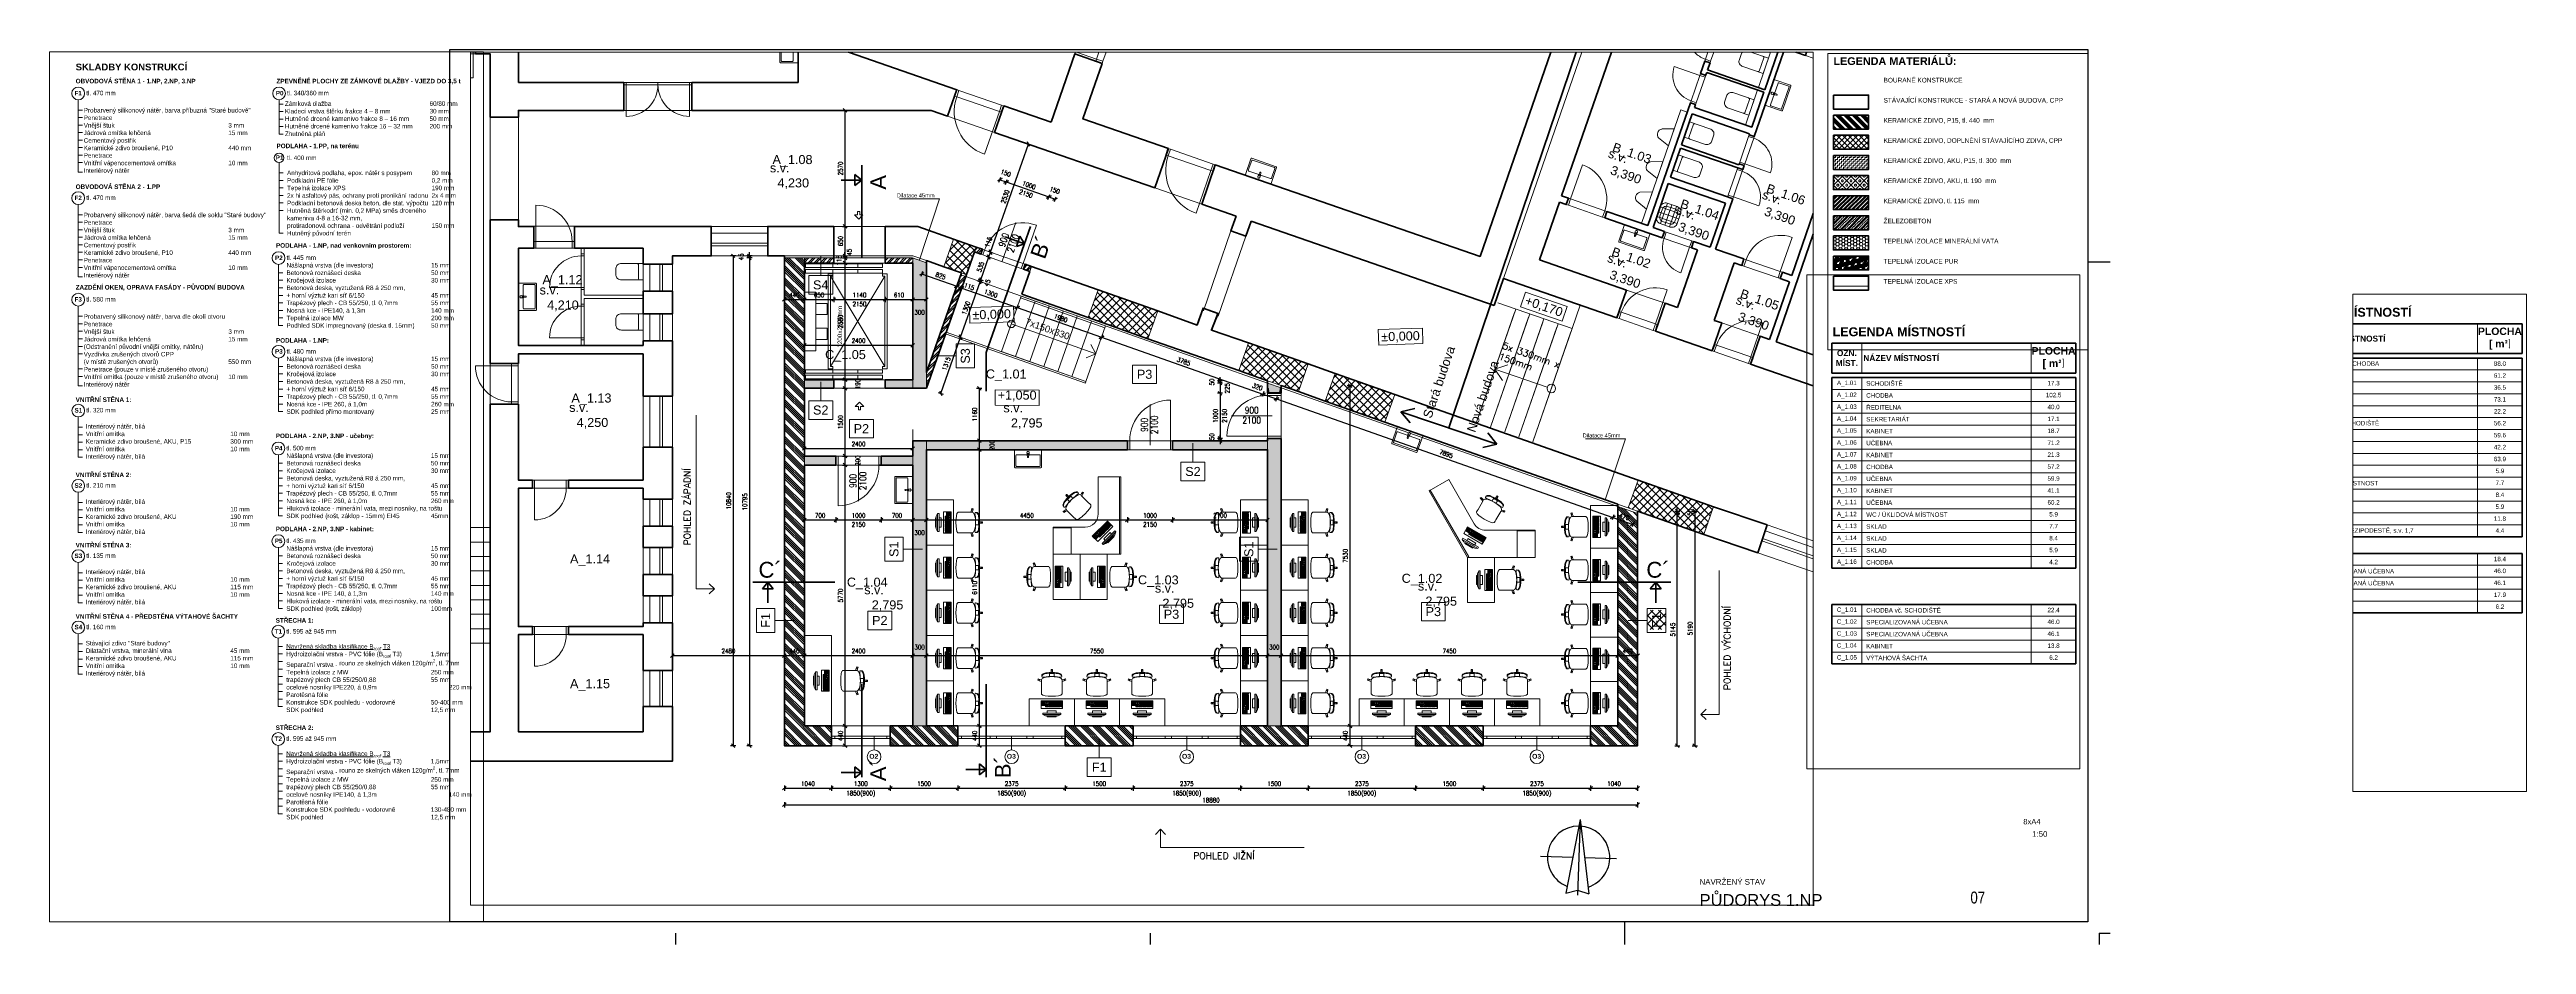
# Paper-space layout '07_1NP' of a CAD drawing. Header units: millimetres. Extents: x 4 to 1100, y -9 to 387.
# The model-space entities are those that its viewports show. They can reach past a viewport. Long polylines and large blocks are cut down to what shows.
import ezdxf
from ezdxf.enums import TextEntityAlignment as Align

# ---------------------------------------------------------------- set-up
doc = ezdxf.new("R2010")
doc.units = ezdxf.units.MM
doc.header["$LTSCALE"] = 400
doc.header["$PDMODE"] = 3
for name, pattern in [('DASHDOT', [1, 0.5, -0.25, 0, -0.25]), ('DASHED', [0.75, 0.5, -0.25]), ('DIVIDE', [1.25, 0.5, -0.25, 0, -0.25, 0, -0.25]), ('DOT', [0.25, 0, -0.25]), ('Čerchovaná', [1340.555525, 705.555534, -352.777767, 0, -282.222223]), ('ČÁRKOVANÁ', [0.75, 0.5, -0.25])]:
    doc.linetypes.add(name, pattern=pattern)
for name, color, linetype, lineweight in [('01_TP_Kóty otvorů', 7, 'Continuous', 15), ('_Razitko', 7, 'Continuous', 9), ('RG_dveře', 3, 'Continuous', 9), ('RG_koty', 7, 'Continuous', 9), ('RG_nábytek', 32, 'Continuous', 9), ('RG_okna', 3, 'Continuous', 9), ('RG_pohled', 200, 'Continuous', 9), ('RG_popis okna', 131, 'Continuous', 9), ('RG_popisy', 11, 'Continuous', 9), ('RG_rozhraní mater', 51, 'Continuous', 9), ('RG_schodiště', 94, 'Continuous', 9), ('RG_skladby konstrukcí', 5, 'Continuous', 9), ('RG_tabulky', 7, 'Continuous', 5), ('RG_tabulky tlustá', 7, 'Continuous', 40), ('RG_tepelka', 2, 'Continuous', 9), ('RG_tečkovaně', 210, 'DOT', 15), ('RG_velmi tlustá', 5, 'Continuous', 70), ('RG_výrobky zámečník', 6, 'Continuous', 9), ('RG_zařízováky', 4, 'Continuous', 9), ('RG_zdivo nové', 1, 'Continuous', 50), ('RG_zdivo stavajici', 30, 'Continuous', 50), ('RG_zdivo stávající', 30, 'Continuous', 50), ('RG_čerch 1', 6, 'DASHDOT', 9), ('RG_čerch 2', 6, 'DIVIDE', 9), ('RG_čárkovaně', 40, 'DASHED', 9), ('RG_šrafy', 253, 'Continuous', 9)]:
    doc.layers.add(name, color=color, linetype=linetype, lineweight=lineweight)
doc.layers.add('RG_Rámeček', color=5, linetype='Continuous')
doc.styles.add('ARIAL', font='Arial.ttf')
doc.styles.add('Arial 100', font='Arial.ttf', dxfattribs={"height": 100})
doc.styles.add('Arial 200', font='Arial.ttf', dxfattribs={"height": 200})
doc.styles.add('Arial 250', font='Arial Bold.ttf', dxfattribs={"height": 250})
doc.styles.add('Arial 350', font='Arial Bold.ttf', dxfattribs={"height": 350})
doc.styles.add('GENERATED_STYLE_3', font='Arial.ttf')
doc.styles.add('Koty', font='romans.shx', dxfattribs={"width": 0.8})
doc.styles.get("Standard").update_dxf_attribs({"font": 'romans.shx', "height": 100})
doc.linetypes.add('ST_IZOL_TEP2', pattern='A,1e-06,[12,st.shx,S=1,R=0,X=0,Y=0],-3.795,[11,st.shx,S=1,R=0,X=0,Y=15.553],-3.795', length=7.590001)
doc.dimstyles.new('RG_50_vnitřní', dxfattribs={"dimscale": 50, "dimtxt": 2, "dimasz": 1.6, "dimexe": 1.15, "dimexo": 0, "dimgap": 1, "dimtad": 1, "dimdec": 0, "dimrnd": 5, "dimzin": 0, "dimdsep": 46, "dimtxsty": 'Koty', "dimblk1": 'OBLIQUE', "dimblk2": 'OBLIQUE', "dimsah": 1, "dimcen": 0.09, "dimclrd": 256, "dimclre": 256, "dimclrt": 2, "dimazin": 0, "dimtfac": 1, "dimtdec": 0, "dimtmove": 2, "dimatfit": 3, "dimfxl": 1.15, "dimfxlon": 1, "dimtolj": 1, "dimtzin": 0, "dimarcsym": 0})

# ---------------------------------------------------------------- blocks, each defined once
blk = doc.blocks.new('*U216')
for points in [[(-5, 297), (0, 297)], [(0, 297), (5, 297)], [(-630, 0), (-630, -5)], [(-420, 0), (-420, -5)], [(-210, 5), (-210, 0)], [(-210, 0), (-210, -5)], [(0, 0), (0, -5)], [(0, 0), (5, 0)]]:
    blk.add_lwpolyline(points)
at = {"layer": 'RG_Rámeček'}
blk.add_lwpolyline([(-5, 5), (-730, 5), (-730, 391), (-5, 391)], close=True, dxfattribs=at)
at = {"layer": '_Razitko', "style": 'ARIAL'}
blk.add_attdef('FORMAT_RG', (-33.6, 48.1), '', height=2.4, dxfattribs=at)
blk = doc.blocks.new('severka')
for p, q in [((0, 841), (-253, -804)), ((0, 841), (253, -800)), ((0, 841), (0, -841)), ((-847, 0), (-129, 0)), ((129, 0), (835, 0)), ((-253, -804), (0, -728)), ((0, -728), (253, -800))]:
    blk.add_line(p, q)
for start, end in [(91.9392, 250.5597), (289.4403, 90)]:
    blk.add_arc((0, 0), 690, start, end)
blk.add_solid([(0, 841), (0, -728), (253, -800), (0, 841)])
blk = doc.blocks.new('*U63')
blk.add_line((-200, -173), (-200, 627))
for points in [[(-250, -323), (-200, -323), (-200, -173), (-250, -173)], [(650, -323), (600, -323), (600, -173), (650, -173)]]:
    blk.add_lwpolyline(points)
blk.add_arc((-200, -173), 800, 0, 90)
at = {"layer": 'RG_zdivo stávající'}
for p, q in [((-250, -323), (-250, -173)), ((650, -323), (650, -173))]:
    blk.add_line(p, q, dxfattribs=at)
at = {"layer": 'RG_čerch 2'}
for p, q in [((600, -173), (-200, -173)), ((600, -323), (-200, -323))]:
    blk.add_line(p, q, dxfattribs=at)
blk = doc.blocks.new('*U62')
blk.add_line((-200, -173), (-200, 427))
for points in [[(-241, -293), (-200, -293), (-200, -173), (-241, -173)], [(441, -293), (400, -293), (400, -173), (441, -173)]]:
    blk.add_lwpolyline(points)
blk.add_arc((-200, -173), 600, 0, 90)
at = {"layer": 'RG_zdivo stávající'}
for p, q in [((-241, -293), (-241, -173)), ((441, -293), (441, -173))]:
    blk.add_line(p, q, dxfattribs=at)
at = {"layer": 'RG_čerch 2'}
for p, q in [((400, -173), (-200, -173)), ((400, -293), (-200, -293))]:
    blk.add_line(p, q, dxfattribs=at)
blk = doc.blocks.new('*U64')
blk.add_line((-200, -323), (-200, -923))
for points in [[(-241, -173), (-200, -173), (-200, -323), (-241, -323)], [(441, -173), (400, -173), (400, -323), (441, -323)]]:
    blk.add_lwpolyline(points)
blk.add_arc((-200, -323), 600, 270, 0)
at = {"layer": 'RG_zdivo stávající'}
for p, q in [((-241, -173), (-241, -323)), ((441, -173), (441, -323))]:
    blk.add_line(p, q, dxfattribs=at)
at = {"layer": 'RG_čerch 2'}
for p, q in [((400, -173), (-200, -173)), ((400, -323), (-200, -323))]:
    blk.add_line(p, q, dxfattribs=at)
blk = doc.blocks.new('umyv_16')
at = {"layer": 'RG_zařízováky', "linetype": 'Continuous', "lineweight": 20}
for p, q in [((303632, -112272), (303632, -112842)), ((304017, -112257), (303647, -112257)), ((303742, -112302), (303742, -112812)), ((303987, -112287), (303757, -112287)), ((304002, -112812), (304002, -112302)), ((304032, -112842), (304032, -112272)), ((303647, -112857), (304017, -112857)), ((303692, -112532), (303734, -112536)), ((303734, -112578), (303692, -112582)), ((303732, -112544), (303717, -112544)), ((303717, -112544), (303717, -112571)), ((303717, -112571), (303732, -112571)), ((303743, -112540), (303796, -112546)), ((303796, -112568), (303743, -112575)), ((303757, -112827), (303987, -112827))]:
    blk.add_line(p, q, dxfattribs=at)
at = {"layer": 'RG_zařízováky', "linetype": 'Continuous', "lineweight": 20, "extrusion": (0, 0, -1)}
for centre, major_axis, start_param, end_param in [((303647, -112272), (10.6, 10.6), 3.926991, 5.497787), ((303757, -112302), (10.6, 10.6), 3.926991, 5.497787), ((303987, -112302), (-10.6, 10.6), 0.785398, 2.356194), ((304017, -112272), (-10.6, 10.6), 0.785398, 2.356194), ((303647, -112842), (-10.6, 10.6), 3.926991, 5.497787), ((303692, -112557), (17.7, 17.7), 2.356194, 5.497787), ((303732, -112557), (-9.62, 9.62), 0.785398, 3.926991), ((303732, -112557), (-14.9, 14.9), 0.875625, 1.35736), ((303732, -112557), (-14.9, 14.9), 3.355029, 3.836764), ((303757, -112812), (-10.6, 10.6), 3.926991, 5.497787), ((303732, -112557), (-14.9, 14.9), 1.35736, 3.355029), ((303795, -112557), (-7.91, 7.91), 0.909996, 3.802393), ((303987, -112812), (10.6, 10.6), 0.785398, 2.356194), ((304017, -112842), (10.6, 10.6), 0.785398, 2.356194)]:
    blk.add_ellipse(centre, major_axis=major_axis, ratio=1, start_param=start_param, end_param=end_param, dxfattribs=at)
blk = doc.blocks.new('*U61')
blk.add_line((600, -173), (600, 627))
for points in [[(-250, -323), (-200, -323), (-200, -173), (-250, -173)], [(650, -323), (600, -323), (600, -173), (650, -173)]]:
    blk.add_lwpolyline(points)
blk.add_arc((600, -173), 800, 90, 180)
at = {"layer": 'RG_zdivo stávající'}
for p, q in [((-250, -323), (-250, -173)), ((650, -323), (650, -173))]:
    blk.add_line(p, q, dxfattribs=at)
at = {"layer": 'RG_čerch 2'}
for p, q in [((-200, -173), (600, -173)), ((-200, -323), (600, -323))]:
    blk.add_line(p, q, dxfattribs=at)
blk = doc.blocks.new('pis')
at = {"layer": 'RG_zařízováky'}
for p, q in [((142776, -3872), (142776, -3470)), ((142776, -3470), (143038, -3567)), ((142776, -3872), (143038, -3776))]:
    blk.add_line(p, q, dxfattribs=at)
blk.add_arc((142973, -3671), 122, 301.5901, 58.4099, dxfattribs=at)
blk = doc.blocks.new('vylevka')
at = {"layer": 'RG_zařízováky'}
for p, q in [((142143, -3268), (142143, -3745)), ((142253, -3268), (142253, -3745)), ((142357, -3268), (142357, -3745))]:
    blk.add_line(p, q, dxfattribs=at)
for points in [[(142360, -3268), (142128, -3268, 0.414214), (142006, -3391), (142006, -3622, 0.414214), (142128, -3745), (142360, -3745, 0.414214), (142483, -3622), (142483, -3391, 0.414214)], [(142330, -3330), (142160, -3330, 0.414214), (142070, -3420), (142070, -3590, 0.414214), (142160, -3680), (142330, -3680, 0.414214), (142420, -3590), (142420, -3420, 0.414214)]]:
    blk.add_lwpolyline(points, format="xyb", close=True, dxfattribs=at)
for points in [[(142006, -3393), (142483, -3393)], [(142006, -3500), (142483, -3500)], [(142006, -3616), (142483, -3616)]]:
    blk.add_lwpolyline(points, dxfattribs=at)
blk = doc.blocks.new('wc_1')
at = {"layer": 'RG_zařízováky', "linetype": 'Continuous', "lineweight": 20}
for p, q in [((307541, -110025), (307543, -110005)), ((307541, -110185), (307541, -110025)), ((307543, -110005), (307551, -109986)), ((307551, -109986), (307562, -109969)), ((307562, -109969), (307578, -109954)), ((307578, -109954), (307597, -109941)), ((307597, -109941), (307619, -109932)), ((307619, -109932), (307642, -109926)), ((307642, -109926), (307667, -109925)), ((307667, -109925), (308141, -109925)), ((308040, -109950), (308040, -110105)), ((308040, -110105), (308040, -110260)), ((308141, -109925), (308141, -110285)), ((307543, -110204), (307541, -110185)), ((307551, -110223), (307543, -110204)), ((307562, -110240), (307551, -110223)), ((307578, -110255), (307562, -110240)), ((307597, -110268), (307578, -110255)), ((307619, -110277), (307597, -110268)), ((307642, -110283), (307619, -110277)), ((307667, -110285), (307642, -110283)), ((308141, -110285), (307667, -110285))]:
    blk.add_line(p, q, dxfattribs=at)
at = {"layer": 'RG_zařízováky', "linetype": 'Continuous', "lineweight": 20, "extrusion": (0, 0, -1)}
for centre, major_axis, start_param, end_param in [((308009, -109950), (-31.5, 0), 1.570796, 3.141593), ((308009, -110260), (31.5, 0), 0, 1.570796)]:
    blk.add_ellipse(centre, major_axis=major_axis, ratio=0.794118, start_param=start_param, end_param=end_param, dxfattribs=at)
blk = doc.blocks.new('900_1300_1640')
at = {"layer": 'RG_okna'}
for points in [[(139718, -7536), (140618, -7536)], [(139718, -7881), (140618, -7881)], [(139718, -7941), (140618, -7941)], [(139718, -8286), (140618, -8286)]]:
    blk.add_lwpolyline(points, dxfattribs=at)
at = {"layer": 'RG_zdivo stávající'}
for points in [[(139718, -8286), (139718, -7536)], [(140618, -7536), (140618, -8286)]]:
    blk.add_lwpolyline(points, dxfattribs=at)
blk = doc.blocks.new('*U66')
at = {"layer": 'RG_schodiště'}
blk.add_lwpolyline([(-895, 0), (895, 0)], dxfattribs=at)
blk = doc.blocks.new('*U67')
at = {"layer": 'RG_schodiště', "color": 0, "linetype": 'ByBlock', "lineweight": -2, "transparency": 16777216}
for p in [(0, 2560), (0, 2240), (0, 1920), (0, 1600), (0, 1280), (0, 960), (0, 640), (0, 320), (0, 0)]:
    blk.add_blockref('*U66', p, dxfattribs=at)
blk = doc.blocks.new('*U30')
blk.add_line((-350, -293), (-350, -1293))
for points in [[(-400, -143), (-350, -143), (-350, -293), (-400, -293)], [(700, -143), (650, -143), (650, -293), (700, -293)]]:
    blk.add_lwpolyline(points)
blk.add_arc((-350, -293), 1000, 270, 0)
at = {"layer": 'RG_zdivo stávající'}
for p, q in [((-400, -143), (-400, -293)), ((700, -143), (700, -293))]:
    blk.add_line(p, q, dxfattribs=at)
at = {"layer": 'RG_čerch 2'}
for p, q in [((650, -143), (-350, -143)), ((650, -293), (-350, -293))]:
    blk.add_line(p, q, dxfattribs=at)
blk = doc.blocks.new('*U52')
blk.add_line((-350, -293), (-350, -1093))
for points in [[(-400, -143), (-350, -143), (-350, -293), (-400, -293)], [(500, -143), (450, -143), (450, -293), (500, -293)]]:
    blk.add_lwpolyline(points)
blk.add_arc((-350, -293), 800, 270, 0)
at = {"layer": 'RG_zdivo stávající'}
for p, q in [((-400, -143), (-400, -293)), ((500, -143), (500, -293))]:
    blk.add_line(p, q, dxfattribs=at)
at = {"layer": 'RG_čerch 2'}
for p, q in [((450, -143), (-350, -143)), ((450, -293), (-350, -293))]:
    blk.add_line(p, q, dxfattribs=at)
blk = doc.blocks.new('*U51')
blk.add_line((-350, -113), (-350, 587))
for points in [[(-400, -293), (-350, -293), (-350, -113), (-400, -113)], [(400, -293), (350, -293), (350, -113), (400, -113)]]:
    blk.add_lwpolyline(points)
blk.add_arc((-350, -113), 700, 0, 90)
at = {"layer": 'RG_zdivo stávající'}
for p, q in [((-400, -293), (-400, -113)), ((400, -293), (400, -113))]:
    blk.add_line(p, q, dxfattribs=at)
at = {"layer": 'RG_čerch 2'}
for p, q in [((350, -113), (-350, -113)), ((350, -293), (-350, -293))]:
    blk.add_line(p, q, dxfattribs=at)
blk = doc.blocks.new('*U27')
blk.add_line((650, -293), (650, -1293))
for points in [[(-400, -143), (-350, -143), (-350, -293), (-400, -293)], [(700, -143), (650, -143), (650, -293), (700, -293)]]:
    blk.add_lwpolyline(points)
blk.add_arc((650, -293), 1000, 180, 270)
at = {"layer": 'RG_zdivo stávající'}
for p, q in [((-400, -143), (-400, -293)), ((700, -143), (700, -293))]:
    blk.add_line(p, q, dxfattribs=at)
at = {"layer": 'RG_čerch 2'}
for p, q in [((-350, -143), (650, -143)), ((-350, -293), (650, -293))]:
    blk.add_line(p, q, dxfattribs=at)
blk = doc.blocks.new('*U29')
blk.add_line((-350, -293), (-350, -1093))
for points in [[(-400, -143), (-350, -143), (-350, -293), (-400, -293)], [(500, -143), (450, -143), (450, -293), (500, -293)]]:
    blk.add_lwpolyline(points)
blk.add_arc((-350, -293), 800, 270, 0)
at = {"layer": 'RG_zdivo stávající'}
for p, q in [((-400, -143), (-400, -293)), ((500, -143), (500, -293))]:
    blk.add_line(p, q, dxfattribs=at)
at = {"layer": 'RG_čerch 2'}
for p, q in [((450, -143), (-350, -143)), ((450, -293), (-350, -293))]:
    blk.add_line(p, q, dxfattribs=at)
blk = doc.blocks.new('1800_2030_1050')
at = {"layer": 'RG_okna'}
for points in [[(118088, 2964), (119858, 2964)], [(118088, 2689), (119858, 2689)], [(118088, 2629), (119858, 2629)], [(118088, 2454), (119858, 2454)]]:
    blk.add_lwpolyline(points, dxfattribs=at)
at = {"layer": 'RG_zdivo stávající'}
for points in [[(118088, 2314), (118088, 2964)], [(119858, 2964), (119858, 2314)]]:
    blk.add_lwpolyline(points, dxfattribs=at)
at = {"layer": 'RG_čerch 2'}
blk.add_lwpolyline([(118088, 2314), (119858, 2314)], dxfattribs=at)
blk = doc.blocks.new('rozdelovnik')
at = {"layer": 'RG_popisy', "linetype": 'ČÁRKOVANÁ', "lineweight": 35}
blk.add_line((348350, -333539), (352777, -320455), dxfattribs=at)
for points in [[(352027, -320021), (351715, -320096)], [(352027, -320021), (351715, -320096)], [(351715, -320096), (353839, -320815)], [(351917, -320345), (351715, -320096)], [(351715, -320096), (353839, -320815)], [(351917, -320345), (351715, -320096)], [(353637, -320566), (353839, -320815)], [(353637, -320566), (353839, -320815)], [(353527, -320889), (353839, -320815)], [(353527, -320889), (353839, -320815)], [(347600, -333105), (347289, -333180)], [(347600, -333105), (347289, -333180)], [(347289, -333180), (349412, -333899)], [(347491, -333429), (347289, -333180)], [(347289, -333180), (349412, -333899)], [(347491, -333429), (347289, -333180)], [(349210, -333650), (349412, -333899)], [(349210, -333650), (349412, -333899)], [(349101, -333973), (349412, -333899)], [(349101, -333973), (349412, -333899)]]:
    blk.add_lwpolyline(points, dxfattribs=at)
at = {"layer": 'RG_popisy', "char_height": 200, "attachment_point": 1, "rotation": 71.3085, "style": 'Arial 250'}
for s, insert in [('\\pi-250;{\\fArial|b0|i0|c238|p34;Stará budova}', (351572, -322041)), ('\\pi-250;{\\fArial|b0|i0|c238|p34;Nová budova}', (352544, -322349)), ('\\pi-250;{\\fArial|b0|i0|c238|p34;Stará budova}', (347850, -333042)), ('\\pi-250;{\\fArial|b0|i0|c238|p34;Nová budova}', (348822, -333351))]:
    blk.add_mtext(s, dxfattribs=dict(at, insert=insert))
blk = doc.blocks.new('výtah_1200x2000')
at = {"layer": 'RG_zařízováky'}
for points in [[(336469, -329749), (334069, -329749), (334069, -332329), (336469, -332329)], [(334094, -329849), (334699, -329849), (334699, -329769), (334094, -329769)], [(334094, -329972), (334699, -329972), (334699, -329892), (334094, -329892)], [(334699, -329849), (335249, -329849), (335249, -329769), (334699, -329769)], [(334699, -329972), (335249, -329972), (335249, -329892), (334699, -329892)], [(335249, -329849), (335799, -329849), (335799, -329769), (335249, -329769)], [(335249, -329972), (335799, -329972), (335799, -329892), (335249, -329892)], [(334069, -331690), (334324, -331690), (334324, -330390), (334069, -330390)], [(334324, -330890), (334574, -330890), (334574, -330640), (334324, -330640)], [(334324, -331190), (334574, -331190), (334574, -331440), (334324, -331440)], [(334094, -332108), (334699, -332108), (334699, -332188), (334094, -332188)], [(334699, -332108), (335249, -332108), (335249, -332188), (334699, -332188)], [(335249, -332108), (335799, -332108), (335799, -332188), (335249, -332188)], [(334094, -332231), (334699, -332231), (334699, -332311), (334094, -332311)], [(334699, -332231), (335249, -332231), (335249, -332311), (334699, -332311)], [(335249, -332231), (335799, -332231), (335799, -332311), (335249, -332311)]]:
    blk.add_lwpolyline(points, close=True, dxfattribs=at)
for points in [[(334699, -332090), (334599, -332090), (334599, -329990), (334699, -329990)], [(334699, -332040), (334649, -332040), (334649, -330040), (334699, -330040)], [(334649, -332040), (335849, -330040)], [(335849, -332040), (334649, -330040)], [(334699, -330040), (334699, -329990)], [(335799, -329990), (335899, -329990), (335899, -332090), (335799, -332090)], [(335799, -330040), (335799, -329990)], [(335799, -330040), (335849, -330040), (335849, -332040), (335799, -332040), (335799, -332090)], [(334699, -332090), (334699, -332040)]]:
    blk.add_lwpolyline(points, dxfattribs=at)
at = {"layer": 'RG_zařízováky', "insert": (334802, -331497), "char_height": 100, "attachment_point": 1, "rotation": 90, "style": 'Arial 100'}
blk.add_mtext('\\pxi-1.25;{\\fArial|b0|i0|c238|p34;1200x2000mm}', dxfattribs=at)
blk = doc.blocks.new('okno_2375')
at = {"layer": 'RG_okna'}
for points in [[(437181, -409465), (439556, -409465)], [(437181, -409695), (439556, -409695)], [(437181, -409745), (439556, -409745)], [(437181, -409905), (439556, -409905)], [(437256, -409745), (437256, -409695)], [(437894, -409745), (437894, -409695)], [(438030, -409695), (438030, -409745)], [(438707, -409695), (438707, -409745)], [(438843, -409745), (438843, -409695)], [(439481, -409745), (439481, -409695)]]:
    blk.add_lwpolyline(points, dxfattribs=at)
blk = doc.blocks.new('okno_1300')
at = {"layer": 'RG_okna'}
for points in [[(434381, -430465), (435681, -430465)], [(434381, -430695), (435681, -430695)], [(434381, -430745), (435681, -430745)], [(434456, -430745), (434456, -430695)], [(435606, -430745), (435606, -430695)], [(434381, -430905), (435681, -430905)]]:
    blk.add_lwpolyline(points, dxfattribs=at)
blk = doc.blocks.new('*U123')
for p, q in [((0, 200), (-50, 200)), ((0, 0), (-50, 0)), ((900, 200), (0, 200)), ((0, 200), (0, 0)), ((900, 0), (0, 0)), ((0, 0), (0, -900)), ((950, 200), (900, 200)), ((900, 200), (900, 0)), ((950, 0), (900, 0))]:
    blk.add_line(p, q)
blk.add_arc((0, 0), 900, 270, 0)
at = {"layer": '01_TP_Kóty otvorů'}
blk.add_line((450, 100), (450, -800), dxfattribs=at)
at = {"layer": '01_TP_Kóty otvorů', "insert": (450, -350), "char_height": 150, "attachment_point": 5, "rotation": 270, "style": 'Koty'}
blk.add_mtext('900\\P ', dxfattribs=at)
at = {"layer": '01_TP_Kóty otvorů', "style": 'Koty', "width": 0.8}
blk.add_attdef('VYS_DVR', text='', height=150, rotation=270, dxfattribs=at).set_placement((430, -350), align=Align.TOP_CENTER)
blk = doc.blocks.new('*U126')
for p, q in [((0, 300), (-50, 300)), ((0, 0), (-50, 0)), ((900, 300), (0, 300)), ((0, 300), (0, 0)), ((900, 0), (0, 0)), ((950, 300), (900, 300)), ((900, 300), (900, 0)), ((950, 0), (900, 0)), ((900, 0), (900, -900))]:
    blk.add_line(p, q)
blk.add_arc((900, 0), 900, 180, 270)
at = {"layer": '01_TP_Kóty otvorů'}
blk.add_line((450, 100), (450, -800), dxfattribs=at)
at = {"layer": '01_TP_Kóty otvorů', "insert": (450, -350), "char_height": 150, "attachment_point": 5, "rotation": 90, "style": 'Koty'}
blk.add_mtext('900\\P ', dxfattribs=at)
at = {"layer": '01_TP_Kóty otvorů', "style": 'Koty', "width": 0.8}
blk.add_attdef('VYS_DVR', text='', height=150, rotation=90, dxfattribs=at).set_placement((470, -350), align=Align.TOP_CENTER)
blk = doc.blocks.new('*U127')
for p, q in [((0, 200), (-50, 200)), ((0, 0), (-50, 0)), ((900, 200), (0, 200)), ((0, 200), (0, 0)), ((900, 0), (0, 0)), ((0, 0), (0, -900)), ((950, 200), (900, 200)), ((900, 200), (900, 0)), ((950, 0), (900, 0))]:
    blk.add_line(p, q)
blk.add_arc((0, 0), 900, 270, 0)
at = {"layer": '01_TP_Kóty otvorů'}
blk.add_line((450, 100), (450, -800), dxfattribs=at)
at = {"layer": '01_TP_Kóty otvorů', "insert": (450, -350), "char_height": 150, "attachment_point": 5, "rotation": 90, "style": 'Koty'}
blk.add_mtext('900\\P ', dxfattribs=at)
at = {"layer": '01_TP_Kóty otvorů', "style": 'Koty', "width": 0.8}
blk.add_attdef('VYS_DVR', text='', height=150, rotation=90, dxfattribs=at).set_placement((470, -350), align=Align.TOP_CENTER)
blk = doc.blocks.new('nabytek_kabinet')
at = {"layer": 'RG_nábytek'}
for p, q in [((466405, -447465), (467005, -447465)), ((466405, -449465), (466405, -447465)), ((467005, -447465), (467005, -449465)), ((466625, -448365), (466605, -448365)), ((466605, -448365), (466605, -448565)), ((466655, -448265), (466625, -448325)), ((466625, -448605), (466625, -448325)), ((466625, -448565), (466625, -448365)), ((466685, -448265), (466655, -448265)), ((466655, -448265), (466655, -448665)), ((466685, -448665), (466685, -448265)), ((466735, -448365), (466685, -448365)), ((466685, -448365), (466685, -448565)), ((466735, -448565), (466735, -448365)), ((466955, -448230), (466785, -448230)), ((466785, -448230), (466785, -448700)), ((466843, -448328), (466824, -448328)), ((466824, -448328), (466824, -448387)), ((466843, -448348), (466824, -448348)), ((466843, -448367), (466824, -448367)), ((466843, -448387), (466843, -448328)), ((466950, -448240), (466853, -448240)), ((466853, -448240), (466853, -448318)), ((466950, -448259), (466853, -448259)), ((466950, -448279), (466853, -448279)), ((466931, -448299), (466853, -448299)), ((466853, -448318), (466950, -448318)), ((466892, -448328), (466853, -448328)), ((466853, -448328), (466853, -448387)), ((466892, -448348), (466853, -448348)), ((466892, -448367), (466853, -448367)), ((466872, -448318), (466872, -448240)), ((466872, -448387), (466872, -448328)), ((466892, -448318), (466892, -448259)), ((466892, -448387), (466892, -448328)), ((466911, -448318), (466911, -448240)), ((466931, -448348), (466911, -448348)), ((466911, -448348), (466911, -448367)), ((466911, -448367), (466931, -448367)), ((466931, -448318), (466931, -448259)), ((466950, -448328), (466931, -448328)), ((466931, -448328), (466931, -448348)), ((466950, -448348), (466931, -448348)), ((466931, -448367), (466931, -448348)), ((466931, -448367), (466931, -448387)), ((466950, -448367), (466931, -448367)), ((466950, -448318), (466950, -448240)), ((466950, -448387), (466950, -448328)), ((466955, -448700), (466955, -448230)), ((467212, -448384), (467220, -448315)), ((467212, -448385), (467212, -448384)), ((467220, -448315), (467230, -448269)), ((467230, -448269), (467231, -448267)), ((467231, -448267), (467252, -448240)), ((467252, -448240), (467261, -448236)), ((467261, -448236), (467292, -448236)), ((467292, -448236), (467328, -448236)), ((467328, -448236), (467537, -448236)), ((467537, -448236), (467553, -448192)), ((467571, -448236), (467537, -448236)), ((467553, -448192), (467564, -448157)), ((467553, -448192), (467556, -448187)), ((467556, -448187), (467560, -448184)), ((467560, -448184), (467566, -448182)), ((467564, -448157), (467568, -448155)), ((467566, -448182), (467572, -448183)), ((467568, -448155), (467591, -448162)), ((467571, -448236), (467572, -448236)), ((467572, -448183), (467577, -448186)), ((467581, -448202), (467572, -448236)), ((467572, -448236), (467599, -448253)), ((467577, -448186), (467580, -448190)), ((467580, -448190), (467582, -448196)), ((467593, -448166), (467581, -448202)), ((467582, -448196), (467581, -448202)), ((467591, -448162), (467593, -448166)), ((467599, -448253), (467623, -448303)), ((467623, -448303), (467639, -448377)), ((467630, -448268), (467633, -448250)), ((467633, -448296), (467630, -448268)), ((467633, -448250), (467645, -448244)), ((467638, -448342), (467633, -448296)), ((467643, -448393), (467638, -448342)), ((467639, -448377), (467642, -448415)), ((467645, -448244), (467681, -448247)), ((467670, -448250), (467667, -448246)), ((467675, -448256), (467670, -448250)), ((467681, -448265), (467675, -448256)), ((467681, -448247), (467694, -448257)), ((467691, -448277), (467681, -448265)), ((467699, -448290), (467691, -448277)), ((467694, -448257), (467714, -448288)), ((467705, -448311), (467699, -448290)), ((467710, -448337), (467705, -448311)), ((467714, -448366), (467710, -448337)), ((467714, -448288), (467721, -448308)), ((467717, -448399), (467714, -448366)), ((467721, -448308), (467726, -448334)), ((467726, -448334), (467733, -448408)), ((466625, -448432), (466605, -448432)), ((466625, -448498), (466605, -448498)), ((466605, -448565), (466625, -448565)), ((466655, -448665), (466625, -448605)), ((466655, -448665), (466685, -448665)), ((466685, -448565), (466735, -448565)), ((466785, -448700), (466955, -448700)), ((466824, -448387), (466843, -448387)), ((466843, -448396), (466824, -448396)), ((466824, -448396), (466824, -448475)), ((466843, -448416), (466824, -448416)), ((466843, -448436), (466824, -448436)), ((466843, -448455), (466824, -448455)), ((466824, -448475), (466843, -448475)), ((466843, -448485), (466824, -448485)), ((466824, -448485), (466824, -448563)), ((466843, -448504), (466824, -448504)), ((466843, -448524), (466824, -448524)), ((466843, -448543), (466824, -448543)), ((466824, -448563), (466843, -448563)), ((466843, -448573), (466824, -448573)), ((466824, -448573), (466824, -448651)), ((466843, -448592), (466824, -448592)), ((466843, -448612), (466824, -448612)), ((466843, -448631), (466824, -448631)), ((466824, -448651), (466843, -448651)), ((466843, -448671), (466824, -448671)), ((466824, -448671), (466824, -448690)), ((466824, -448690), (466843, -448690)), ((466843, -448475), (466843, -448396)), ((466843, -448563), (466843, -448485)), ((466843, -448651), (466843, -448573)), ((466843, -448690), (466843, -448671)), ((466853, -448387), (466892, -448387)), ((466950, -448396), (466853, -448396)), ((466853, -448396), (466853, -448690)), ((466872, -448436), (466853, -448436)), ((466872, -448455), (466853, -448455)), ((466872, -448475), (466853, -448475)), ((466872, -448494), (466853, -448494)), ((466872, -448514), (466853, -448514)), ((466872, -448534), (466853, -448534)), ((466872, -448553), (466853, -448553)), ((466872, -448573), (466853, -448573)), ((466872, -448592), (466853, -448592)), ((466872, -448612), (466853, -448612)), ((466872, -448631), (466853, -448631)), ((466872, -448651), (466853, -448651)), ((466872, -448671), (466853, -448671)), ((466853, -448690), (466950, -448690)), ((466872, -448690), (466872, -448396)), ((466892, -448426), (466872, -448426)), ((466892, -448445), (466872, -448445)), ((466892, -448465), (466872, -448465)), ((466892, -448485), (466872, -448485)), ((466892, -448504), (466872, -448504)), ((466892, -448524), (466872, -448524)), ((466892, -448543), (466872, -448543)), ((466892, -448563), (466872, -448563)), ((466892, -448583), (466872, -448583)), ((466892, -448602), (466872, -448602)), ((466892, -448622), (466872, -448622)), ((466892, -448641), (466872, -448641)), ((466892, -448661), (466872, -448661)), ((466892, -448690), (466892, -448421)), ((466911, -448421), (466892, -448421)), ((466911, -448441), (466892, -448441)), ((466911, -448460), (466892, -448460)), ((466911, -448480), (466892, -448480)), ((466911, -448499), (466892, -448499)), ((466911, -448519), (466892, -448519)), ((466911, -448538), (466892, -448538)), ((466911, -448558), (466892, -448558)), ((466911, -448578), (466892, -448578)), ((466911, -448597), (466892, -448597)), ((466911, -448617), (466892, -448617)), ((466911, -448636), (466892, -448636)), ((466911, -448656), (466892, -448656)), ((466911, -448690), (466911, -448396)), ((466931, -448450), (466911, -448450)), ((466931, -448470), (466911, -448470)), ((466931, -448490), (466911, -448490)), ((466931, -448509), (466911, -448509)), ((466931, -448529), (466911, -448529)), ((466931, -448548), (466911, -448548)), ((466931, -448568), (466911, -448568)), ((466931, -448587), (466911, -448587)), ((466931, -448607), (466911, -448607)), ((466931, -448627), (466911, -448627)), ((466931, -448646), (466911, -448646)), ((466931, -448666), (466911, -448666)), ((466931, -448387), (466950, -448387)), ((466931, -448690), (466931, -448396)), ((466950, -448431), (466931, -448431)), ((466950, -448455), (466931, -448455)), ((466950, -448480), (466931, -448480)), ((466950, -448504), (466931, -448504)), ((466950, -448612), (466931, -448612)), ((466950, -448634), (466931, -448634)), ((466950, -448656), (466931, -448656)), ((466950, -448690), (466950, -448396)), ((467210, -448465), (467212, -448385)), ((467210, -448465), (467212, -448545)), ((467212, -448545), (467212, -448546)), ((467212, -448546), (467220, -448615)), ((467220, -448615), (467230, -448661)), ((467230, -448661), (467231, -448663)), ((467231, -448663), (467252, -448690)), ((467252, -448690), (467261, -448694)), ((467261, -448694), (467292, -448694)), ((467292, -448694), (467328, -448694)), ((467328, -448694), (467537, -448694)), ((467571, -448694), (467537, -448694)), ((467537, -448694), (467553, -448738)), ((467553, -448738), (467556, -448743)), ((467553, -448738), (467564, -448773)), ((467556, -448743), (467560, -448746)), ((467560, -448746), (467566, -448748)), ((467564, -448773), (467568, -448775)), ((467566, -448748), (467572, -448747)), ((467568, -448775), (467591, -448768)), ((467571, -448694), (467572, -448694)), ((467572, -448694), (467599, -448677)), ((467581, -448728), (467572, -448694)), ((467572, -448747), (467577, -448744)), ((467577, -448744), (467580, -448740)), ((467580, -448740), (467582, -448734)), ((467582, -448734), (467581, -448728)), ((467593, -448764), (467581, -448728)), ((467591, -448768), (467593, -448764)), ((467599, -448677), (467623, -448627)), ((467623, -448627), (467639, -448553)), ((467633, -448634), (467630, -448662)), ((467630, -448662), (467633, -448680)), ((467638, -448588), (467633, -448634)), ((467633, -448680), (467645, -448686)), ((467643, -448537), (467638, -448588)), ((467639, -448553), (467642, -448515)), ((467642, -448415), (467645, -448465)), ((467642, -448415), (467680, -448415)), ((467642, -448515), (467645, -448465)), ((467642, -448515), (467680, -448515)), ((467645, -448465), (467643, -448393)), ((467645, -448465), (467643, -448537)), ((467645, -448686), (467681, -448683)), ((467670, -448680), (467667, -448684)), ((467675, -448674), (467670, -448680)), ((467681, -448665), (467675, -448674)), ((467680, -448415), (467710, -448415)), ((467680, -448515), (467710, -448515)), ((467691, -448653), (467681, -448665)), ((467681, -448683), (467694, -448673)), ((467699, -448640), (467691, -448653)), ((467694, -448673), (467714, -448642)), ((467705, -448619), (467699, -448640)), ((467710, -448594), (467705, -448619)), ((467710, -448415), (467710, -448448)), ((467710, -448448), (467710, -448465)), ((467710, -448448), (467760, -448450)), ((467710, -448482), (467710, -448465)), ((467710, -448482), (467760, -448480)), ((467710, -448515), (467710, -448482)), ((467714, -448564), (467710, -448594)), ((467717, -448531), (467714, -448564)), ((467714, -448642), (467721, -448622)), ((467718, -448432), (467717, -448399)), ((467718, -448498), (467717, -448531)), ((467719, -448465), (467718, -448432)), ((467719, -448465), (467718, -448498)), ((467721, -448622), (467726, -448596)), ((467726, -448596), (467733, -448523)), ((467733, -448408), (467735, -448465)), ((467733, -448523), (467735, -448465)), ((467760, -448450), (467766, -448451)), ((467760, -448450), (467797, -448450)), ((467760, -448480), (467766, -448479)), ((467760, -448480), (467797, -448480)), ((467766, -448451), (467771, -448454)), ((467766, -448479), (467771, -448476)), ((467771, -448454), (467774, -448459)), ((467771, -448476), (467774, -448471)), ((467774, -448459), (467775, -448465)), ((467774, -448471), (467775, -448465)), ((467797, -448450), (467800, -448453)), ((467797, -448480), (467800, -448477)), ((467800, -448453), (467800, -448465)), ((467800, -448477), (467800, -448465)), ((467005, -449465), (466405, -449465))]:
    blk.add_line(p, q, dxfattribs=at)
blk = doc.blocks.new('SCHODISTE_VYROVNAVACI')
at = {"layer": 'RG_schodiště'}
blk.add_lwpolyline([(331889, -405271), (333189, -405271), (333189, -407251), (331889, -407251)], close=True, dxfattribs=at)
for points in [[(331889, -405271), (333189, -405271)], [(331889, -405601), (333189, -405601)], [(332539, -405271), (332539, -407251)], [(331889, -405931), (333189, -405931)], [(331889, -406261), (333189, -406261)], [(331889, -406591), (333189, -406591)], [(331889, -406921), (333189, -406921)], [(331889, -407251), (333189, -407251)], [(332539, -407251), (332385, -407082)], [(332539, -407251), (332693, -407082)]]:
    blk.add_lwpolyline(points, dxfattribs=at)
blk.add_circle((332539, -405271), 81.6, dxfattribs=at)
at = {"layer": 'RG_schodiště', "insert": (332776, -405739), "char_height": 150, "attachment_point": 1, "rotation": 269.8787, "style": 'Arial 250'}
blk.add_mtext('\\pxi-1.25;{\\fArial|b0|i0|c238|p34;7x150x330}', dxfattribs=at)
blk = doc.blocks.new('*U204')
for p, q in [((0, 115), (-50, 115)), ((0, 0), (-50, 0)), ((900, 115), (0, 115)), ((0, 115), (0, 0)), ((900, 0), (0, 0)), ((0, 0), (0, -900)), ((950, 115), (900, 115)), ((900, 115), (900, 0)), ((950, 0), (900, 0))]:
    blk.add_line(p, q)
blk.add_arc((0, 0), 900, 270, 0)
at = {"layer": '01_TP_Kóty otvorů'}
blk.add_line((450, 100), (450, -800), dxfattribs=at)
at = {"layer": '01_TP_Kóty otvorů', "insert": (450, -350), "char_height": 150, "attachment_point": 5, "rotation": 270, "style": 'Koty'}
blk.add_mtext('900\\P ', dxfattribs=at)
at = {"layer": '01_TP_Kóty otvorů', "style": 'Koty', "width": 0.8}
blk.add_attdef('VYS_DVR', text='', height=150, rotation=270, dxfattribs=at).set_placement((430, -350), align=Align.TOP_CENTER)
blk = doc.blocks.new('nabytek_c_1_01')
at = {"layer": 'RG_nábytek'}
for p, q in [((340085, -409999), (340094, -409990)), ((340085, -410003), (340085, -409999)), ((340111, -410029), (340085, -410003)), ((340102, -409982), (340094, -409990)), ((340106, -409982), (340102, -409982)), ((340133, -410008), (340106, -409982)), ((340107, -410018), (340108, -410013)), ((340108, -410013), (340111, -410008)), ((340116, -410004), (340111, -410008)), ((340122, -410003), (340116, -410004)), ((340128, -410004), (340122, -410003)), ((340133, -410008), (340128, -410004)), ((340169, -410042), (340133, -410008)), ((340182, -409997), (340139, -410036)), ((340175, -410025), (340199, -410002)), ((340238, -409950), (340182, -409997)), ((340199, -410002), (340224, -409981)), ((340224, -409981), (340248, -409962)), ((340260, -409935), (340238, -409950)), ((340248, -409962), (340270, -409948)), ((340279, -409926), (340260, -409935)), ((340333, -410000), (340269, -410042)), ((340270, -409948), (340289, -409938)), ((340315, -409918), (340279, -409926)), ((340289, -409938), (340303, -409934)), ((340295, -410017), (340331, -409989)), ((340303, -409934), (340319, -409933)), ((340332, -409920), (340315, -409918)), ((340319, -409933), (340329, -409931)), ((340329, -409931), (340338, -409930)), ((340331, -409989), (340353, -409971)), ((340360, -409943), (340332, -409920)), ((340385, -409982), (340333, -410000)), ((340338, -409930), (340342, -409929)), ((340353, -409971), (340363, -409956)), ((340363, -409956), (340360, -409943)), ((340417, -409989), (340385, -409982)), ((340434, -409958), (340417, -409989)), ((340417, -409990), (340417, -409989)), ((340417, -409990), (340442, -410014)), ((340451, -409925), (340434, -409958)), ((340438, -409954), (340434, -409958)), ((340443, -409951), (340438, -409954)), ((340442, -410014), (340461, -409972)), ((340589, -410162), (340442, -410014)), ((340449, -409950), (340443, -409951)), ((340455, -409952), (340449, -409950)), ((340455, -409924), (340451, -409925)), ((340477, -409935), (340455, -409924)), ((340459, -409955), (340455, -409952)), ((340462, -409960), (340459, -409955)), ((340461, -409972), (340478, -409939)), ((340461, -409972), (340463, -409966)), ((340463, -409966), (340462, -409960)), ((340478, -409939), (340477, -409935)), ((340802, -409589), (341302, -409589)), ((340802, -410409), (340802, -409589)), ((341272, -411299), (341272, -409589)), ((341272, -409589), (341302, -409589)), ((341302, -409589), (341302, -411299)), ((341302, -409589), (341302, -411299)), ((337598, -410099), (336998, -410099)), ((336998, -410099), (337598, -410099)), ((336998, -411099), (336998, -410099)), ((337218, -410499), (337198, -410499)), ((337198, -410499), (337198, -410699)), ((337248, -410399), (337218, -410459)), ((337218, -410739), (337218, -410459)), ((337218, -410699), (337218, -410499)), ((337278, -410399), (337248, -410399)), ((337248, -410399), (337248, -410799)), ((337278, -410799), (337278, -410399)), ((337328, -410499), (337278, -410499)), ((337278, -410499), (337278, -410699)), ((337328, -410699), (337328, -410499)), ((337548, -410364), (337378, -410364)), ((337378, -410364), (337378, -410834)), ((337437, -410462), (337417, -410462)), ((337417, -410462), (337417, -410521)), ((337437, -410481), (337417, -410481)), ((337437, -410501), (337417, -410501)), ((337417, -410521), (337437, -410521)), ((337437, -410530), (337417, -410530)), ((337417, -410530), (337417, -410609)), ((337437, -410550), (337417, -410550)), ((337437, -410521), (337437, -410462)), ((337437, -410609), (337437, -410530)), ((337544, -410374), (337447, -410374)), ((337447, -410374), (337447, -410452)), ((337544, -410393), (337447, -410393)), ((337544, -410413), (337447, -410413)), ((337524, -410432), (337447, -410432)), ((337447, -410452), (337544, -410452)), ((337485, -410462), (337447, -410462)), ((337447, -410462), (337447, -410521)), ((337485, -410481), (337447, -410481)), ((337485, -410501), (337447, -410501)), ((337447, -410521), (337485, -410521)), ((337544, -410530), (337447, -410530)), ((337447, -410530), (337447, -410824)), ((337466, -410452), (337466, -410374)), ((337466, -410521), (337466, -410462)), ((337466, -410824), (337466, -410530)), ((337485, -410560), (337466, -410560)), ((337485, -410452), (337485, -410393)), ((337485, -410521), (337485, -410462)), ((337485, -410824), (337485, -410555)), ((337505, -410555), (337485, -410555)), ((337505, -410452), (337505, -410374)), ((337524, -410481), (337505, -410481)), ((337505, -410481), (337505, -410501)), ((337505, -410501), (337524, -410501)), ((337505, -410824), (337505, -410530)), ((337524, -410452), (337524, -410393)), ((337544, -410462), (337524, -410462)), ((337524, -410462), (337524, -410481)), ((337544, -410481), (337524, -410481)), ((337524, -410501), (337524, -410481)), ((337524, -410501), (337524, -410521)), ((337544, -410501), (337524, -410501)), ((337524, -410521), (337544, -410521)), ((337524, -410824), (337524, -410530)), ((337544, -410452), (337544, -410374)), ((337544, -410521), (337544, -410462)), ((337544, -410824), (337544, -410530)), ((337548, -410834), (337548, -410364)), ((337598, -410099), (337598, -411099)), ((337653, -410599), (337656, -410519)), ((337656, -410518), (337663, -410449)), ((337656, -410519), (337656, -410518)), ((337663, -410449), (337674, -410403)), ((337674, -410403), (337675, -410401)), ((337675, -410401), (337696, -410374)), ((337696, -410374), (337704, -410370)), ((337704, -410370), (337735, -410370)), ((337735, -410370), (337772, -410370)), ((337772, -410370), (337981, -410370)), ((337981, -410370), (337996, -410326)), ((338015, -410370), (337981, -410370)), ((337996, -410326), (338008, -410291)), ((337996, -410326), (337999, -410321)), ((337999, -410321), (338004, -410318)), ((338004, -410318), (338009, -410316)), ((338008, -410291), (338011, -410289)), ((338009, -410316), (338015, -410317)), ((338011, -410289), (338034, -410296)), ((338015, -410317), (338020, -410319)), ((338025, -410336), (338015, -410370)), ((338015, -410370), (338015, -410370)), ((338015, -410370), (338043, -410387)), ((338020, -410319), (338024, -410324)), ((338024, -410324), (338025, -410330)), ((338036, -410300), (338025, -410336)), ((338025, -410330), (338025, -410336)), ((338034, -410296), (338036, -410300)), ((338043, -410387), (338067, -410437)), ((338067, -410437), (338083, -410511)), ((338073, -410401), (338076, -410384)), ((338076, -410430), (338073, -410401)), ((338076, -410384), (338088, -410378)), ((338082, -410476), (338076, -410430)), ((338087, -410527), (338082, -410476)), ((338083, -410511), (338085, -410549)), ((338085, -410549), (338088, -410599)), ((338085, -410549), (338124, -410549)), ((338089, -410599), (338087, -410527)), ((338088, -410378), (338124, -410381)), ((338114, -410384), (338111, -410380)), ((338119, -410390), (338114, -410384)), ((338125, -410399), (338119, -410390)), ((338124, -410381), (338137, -410391)), ((338124, -410549), (338154, -410549)), ((338135, -410411), (338125, -410399)), ((338143, -410424), (338135, -410411)), ((338137, -410391), (338157, -410422)), ((338149, -410444), (338143, -410424)), ((338154, -410470), (338149, -410444)), ((338158, -410500), (338154, -410470)), ((338154, -410549), (338154, -410582)), ((338157, -410422), (338165, -410442)), ((338160, -410533), (338158, -410500)), ((338162, -410566), (338160, -410533)), ((338165, -410442), (338169, -410468)), ((338169, -410468), (338176, -410541)), ((338176, -410541), (338179, -410599)), ((340022, -410212), (340030, -410176)), ((340024, -410229), (340022, -410212)), ((340047, -410256), (340024, -410229)), ((340028, -410352), (340029, -410348)), ((340038, -410373), (340028, -410352)), ((340029, -410348), (340062, -410331)), ((340030, -410176), (340039, -410156)), ((340034, -410226), (340033, -410234)), ((340033, -410234), (340033, -410238)), ((340036, -410215), (340034, -410226)), ((340037, -410200), (340036, -410215)), ((340041, -410185), (340037, -410200)), ((340042, -410375), (340038, -410373)), ((340039, -410156), (340054, -410135)), ((340051, -410166), (340041, -410185)), ((340076, -410358), (340042, -410375)), ((340060, -410260), (340047, -410256)), ((340066, -410144), (340051, -410166)), ((340054, -410135), (340100, -410078)), ((340054, -410345), (340055, -410340)), ((340055, -410351), (340054, -410345)), ((340055, -410340), (340057, -410334)), ((340059, -410356), (340055, -410351)), ((340057, -410334), (340062, -410331)), ((340064, -410359), (340059, -410356)), ((340074, -410250), (340060, -410260)), ((340062, -410331), (340093, -410314)), ((340070, -410359), (340064, -410359)), ((340085, -410120), (340066, -410144)), ((340076, -410358), (340070, -410359)), ((340093, -410228), (340074, -410250)), ((340117, -410338), (340076, -410358)), ((340106, -410096), (340085, -410120)), ((340086, -410282), (340104, -410230)), ((340093, -410314), (340086, -410282)), ((340121, -410191), (340093, -410228)), ((340093, -410314), (340093, -410314)), ((340093, -410314), (340117, -410338)), ((340100, -410078), (340139, -410036)), ((340104, -410230), (340145, -410166)), ((340128, -410071), (340106, -410096)), ((340108, -410024), (340107, -410018)), ((340111, -410029), (340108, -410024)), ((340145, -410065), (340111, -410029)), ((340265, -410486), (340117, -410338)), ((340153, -410152), (340121, -410191)), ((340122, -410089), (340145, -410065)), ((340143, -410110), (340122, -410089)), ((340151, -410048), (340128, -410071)), ((340170, -410138), (340143, -410110)), ((340145, -410065), (340157, -410054)), ((340145, -410166), (340170, -410138)), ((340151, -410048), (340175, -410025)), ((340203, -410099), (340153, -410152)), ((340169, -410042), (340157, -410054)), ((340193, -410018), (340169, -410042)), ((340170, -410138), (340203, -410100)), ((340214, -410039), (340193, -410018)), ((340203, -410099), (340256, -410050)), ((340241, -410066), (340203, -410100)), ((340241, -410066), (340214, -410039)), ((340269, -410042), (340241, -410066)), ((340256, -410050), (340295, -410017)), ((340291, -410511), (340265, -410486)), ((340313, -410533), (340291, -410511)), ((340322, -410536), (340313, -410533)), ((340356, -410532), (340322, -410536)), ((340358, -410531), (340356, -410532)), ((340398, -410506), (340358, -410531)), ((340452, -410463), (340398, -410506)), ((340453, -410462), (340452, -410463)), ((340511, -410407), (340453, -410462)), ((340511, -410407), (340566, -410349)), ((340566, -410348), (340610, -410294)), ((340566, -410349), (340566, -410348)), ((340615, -410187), (340589, -410162)), ((340610, -410294), (340635, -410254)), ((340637, -410209), (340615, -410187)), ((340635, -410254), (340636, -410252)), ((340636, -410252), (340640, -410218)), ((340640, -410218), (340637, -410209)), ((343370, -410541), (343368, -410599)), ((343377, -410468), (343370, -410541)), ((343382, -410442), (343377, -410468)), ((343389, -410422), (343382, -410442)), ((343385, -410566), (343387, -410533)), ((343387, -410533), (343389, -410500)), ((343409, -410391), (343389, -410422)), ((343389, -410500), (343393, -410470)), ((343393, -410470), (343398, -410444)), ((343423, -410549), (343393, -410549)), ((343393, -410549), (343393, -410582)), ((343398, -410444), (343404, -410424)), ((343404, -410424), (343412, -410411)), ((343423, -410381), (343409, -410391)), ((343412, -410411), (343422, -410399)), ((343422, -410399), (343428, -410390)), ((343459, -410378), (343423, -410381)), ((343462, -410549), (343423, -410549)), ((343428, -410390), (343433, -410384)), ((343433, -410384), (343436, -410380)), ((343458, -410599), (343460, -410527)), ((343470, -410384), (343459, -410378)), ((343462, -410549), (343459, -410599)), ((343460, -410527), (343465, -410476)), ((343464, -410511), (343462, -410549)), ((343480, -410437), (343464, -410511)), ((343465, -410476), (343471, -410430)), ((343473, -410401), (343470, -410384)), ((343471, -410430), (343473, -410401)), ((343504, -410387), (343480, -410437)), ((343532, -410370), (343504, -410387)), ((343512, -410296), (343511, -410300)), ((343511, -410300), (343522, -410336)), ((343535, -410289), (343512, -410296)), ((343523, -410324), (343521, -410330)), ((343521, -410330), (343522, -410336)), ((343522, -410336), (343532, -410370)), ((343526, -410319), (343523, -410324)), ((343532, -410317), (343526, -410319)), ((343537, -410316), (343532, -410317)), ((343532, -410370), (343532, -410370)), ((343532, -410370), (343566, -410370)), ((343539, -410291), (343535, -410289)), ((343543, -410318), (343537, -410316)), ((343550, -410326), (343539, -410291)), ((343548, -410321), (343543, -410318)), ((343550, -410326), (343548, -410321)), ((343566, -410370), (343550, -410326)), ((343775, -410370), (343566, -410370)), ((343811, -410370), (343775, -410370)), ((343842, -410370), (343811, -410370)), ((343851, -410374), (343842, -410370)), ((343872, -410401), (343851, -410374)), ((343873, -410403), (343872, -410401)), ((343884, -410449), (343873, -410403)), ((343891, -410518), (343884, -410449)), ((343891, -410519), (343891, -410518)), ((343893, -410599), (343891, -410519)), ((343948, -410099), (344548, -410099)), ((344548, -410099), (343948, -410099)), ((343948, -410099), (343948, -411099)), ((344168, -410364), (343998, -410364)), ((343998, -410364), (343998, -410834)), ((344003, -410374), (344003, -410667)), ((344100, -410374), (344003, -410374)), ((344003, -410408), (344023, -410408)), ((344003, -410430), (344023, -410430)), ((344003, -410452), (344023, -410452)), ((344003, -410560), (344023, -410560)), ((344023, -410374), (344023, -410667)), ((344023, -410398), (344042, -410398)), ((344023, -410418), (344042, -410418)), ((344023, -410437), (344042, -410437)), ((344023, -410457), (344042, -410457)), ((344023, -410477), (344042, -410477)), ((344023, -410496), (344042, -410496)), ((344023, -410516), (344042, -410516)), ((344023, -410535), (344042, -410535)), ((344023, -410555), (344042, -410555)), ((344042, -410374), (344042, -410667)), ((344042, -410408), (344061, -410408)), ((344042, -410428), (344061, -410428)), ((344042, -410447), (344061, -410447)), ((344042, -410467), (344061, -410467)), ((344042, -410486), (344061, -410486)), ((344042, -410506), (344061, -410506)), ((344042, -410526), (344061, -410526)), ((344042, -410545), (344061, -410545)), ((344061, -410374), (344061, -410643)), ((344061, -410403), (344081, -410403)), ((344061, -410423), (344081, -410423)), ((344061, -410442), (344081, -410442)), ((344061, -410462), (344081, -410462)), ((344061, -410481), (344081, -410481)), ((344061, -410501), (344081, -410501)), ((344061, -410521), (344081, -410521)), ((344061, -410540), (344081, -410540)), ((344061, -410560), (344081, -410560)), ((344081, -410374), (344081, -410667)), ((344081, -410393), (344100, -410393)), ((344081, -410413), (344100, -410413)), ((344081, -410432), (344100, -410432)), ((344081, -410452), (344100, -410452)), ((344081, -410472), (344100, -410472)), ((344081, -410491), (344100, -410491)), ((344081, -410511), (344100, -410511)), ((344081, -410530), (344100, -410530)), ((344081, -410550), (344100, -410550)), ((344100, -410667), (344100, -410374)), ((344110, -410374), (344110, -410393)), ((344129, -410374), (344110, -410374)), ((344110, -410393), (344129, -410393)), ((344110, -410413), (344110, -410491)), ((344129, -410413), (344110, -410413)), ((344110, -410432), (344129, -410432)), ((344110, -410452), (344129, -410452)), ((344110, -410472), (344129, -410472)), ((344110, -410491), (344129, -410491)), ((344110, -410501), (344110, -410579)), ((344129, -410501), (344110, -410501)), ((344110, -410521), (344129, -410521)), ((344110, -410540), (344129, -410540)), ((344110, -410560), (344129, -410560)), ((344129, -410393), (344129, -410374)), ((344129, -410491), (344129, -410413)), ((344129, -410579), (344129, -410501)), ((344168, -410834), (344168, -410364)), ((344218, -410499), (344218, -410699)), ((344268, -410499), (344218, -410499)), ((344268, -410399), (344268, -410799)), ((344298, -410399), (344268, -410399)), ((344268, -410699), (344268, -410499)), ((344298, -410799), (344298, -410399)), ((344298, -410399), (344328, -410459)), ((344328, -410459), (344328, -410739)), ((344328, -410499), (344328, -410699)), ((344348, -410499), (344328, -410499)), ((344348, -410699), (344348, -410499)), ((344548, -411099), (344548, -410099)), ((337598, -411099), (336998, -411099)), ((336998, -411099), (337598, -411099)), ((336998, -412099), (336998, -411099)), ((337218, -410566), (337198, -410566)), ((337218, -410632), (337198, -410632)), ((337198, -410699), (337218, -410699)), ((337248, -410799), (337218, -410739)), ((337248, -410799), (337278, -410799)), ((337278, -410699), (337328, -410699)), ((337378, -410834), (337548, -410834)), ((337437, -410570), (337417, -410570)), ((337437, -410589), (337417, -410589)), ((337417, -410609), (337437, -410609)), ((337437, -410619), (337417, -410619)), ((337417, -410619), (337417, -410697)), ((337437, -410638), (337417, -410638)), ((337437, -410658), (337417, -410658)), ((337437, -410677), (337417, -410677)), ((337417, -410697), (337437, -410697)), ((337437, -410707), (337417, -410707)), ((337417, -410707), (337417, -410785)), ((337437, -410726), (337417, -410726)), ((337437, -410746), (337417, -410746)), ((337437, -410765), (337417, -410765)), ((337417, -410785), (337437, -410785)), ((337437, -410805), (337417, -410805)), ((337417, -410805), (337417, -410824)), ((337417, -410824), (337437, -410824)), ((337437, -410697), (337437, -410619)), ((337437, -410785), (337437, -410707)), ((337437, -410824), (337437, -410805)), ((337466, -410570), (337447, -410570)), ((337466, -410589), (337447, -410589)), ((337466, -410609), (337447, -410609)), ((337466, -410628), (337447, -410628)), ((337466, -410648), (337447, -410648)), ((337466, -410667), (337447, -410667)), ((337466, -410687), (337447, -410687)), ((337466, -410707), (337447, -410707)), ((337466, -410726), (337447, -410726)), ((337466, -410746), (337447, -410746)), ((337466, -410765), (337447, -410765)), ((337466, -410785), (337447, -410785)), ((337466, -410805), (337447, -410805)), ((337447, -410824), (337544, -410824)), ((337485, -410579), (337466, -410579)), ((337485, -410599), (337466, -410599)), ((337485, -410619), (337466, -410619)), ((337485, -410638), (337466, -410638)), ((337485, -410658), (337466, -410658)), ((337485, -410677), (337466, -410677)), ((337485, -410697), (337466, -410697)), ((337485, -410716), (337466, -410716)), ((337485, -410736), (337466, -410736)), ((337485, -410756), (337466, -410756)), ((337485, -410775), (337466, -410775)), ((337485, -410795), (337466, -410795)), ((337505, -410574), (337485, -410574)), ((337505, -410594), (337485, -410594)), ((337505, -410614), (337485, -410614)), ((337505, -410633), (337485, -410633)), ((337505, -410653), (337485, -410653)), ((337505, -410672), (337485, -410672)), ((337505, -410692), (337485, -410692)), ((337505, -410712), (337485, -410712)), ((337505, -410731), (337485, -410731)), ((337505, -410751), (337485, -410751)), ((337505, -410770), (337485, -410770)), ((337505, -410790), (337485, -410790)), ((337524, -410584), (337505, -410584)), ((337524, -410604), (337505, -410604)), ((337524, -410623), (337505, -410623)), ((337524, -410643), (337505, -410643)), ((337524, -410663), (337505, -410663)), ((337524, -410682), (337505, -410682)), ((337524, -410702), (337505, -410702)), ((337524, -410721), (337505, -410721)), ((337524, -410741), (337505, -410741)), ((337524, -410761), (337505, -410761)), ((337524, -410780), (337505, -410780)), ((337524, -410800), (337505, -410800)), ((337544, -410565), (337524, -410565)), ((337544, -410589), (337524, -410589)), ((337544, -410614), (337524, -410614)), ((337544, -410638), (337524, -410638)), ((337544, -410746), (337524, -410746)), ((337544, -410768), (337524, -410768)), ((337544, -410790), (337524, -410790)), ((337598, -411099), (337598, -412099)), ((337653, -410599), (337656, -410679)), ((337656, -410679), (337656, -410680)), ((337656, -410680), (337663, -410749)), ((337663, -410749), (337674, -410795)), ((337674, -410795), (337675, -410797)), ((337675, -410797), (337696, -410824)), ((337696, -410824), (337704, -410828)), ((337704, -410828), (337735, -410828)), ((337735, -410828), (337772, -410828)), ((337772, -410828), (337981, -410828)), ((338015, -410828), (337981, -410828)), ((337981, -410828), (337996, -410872)), ((337996, -410872), (337999, -410877)), ((337996, -410872), (338008, -410907)), ((337999, -410877), (338004, -410880)), ((338004, -410880), (338009, -410882)), ((338008, -410907), (338011, -410909)), ((338009, -410882), (338015, -410881)), ((338011, -410909), (338034, -410901)), ((338015, -410828), (338043, -410811)), ((338015, -410828), (338015, -410828)), ((338025, -410862), (338015, -410828)), ((338015, -410881), (338020, -410878)), ((338020, -410878), (338024, -410874)), ((338024, -410874), (338025, -410868)), ((338025, -410868), (338025, -410862)), ((338036, -410898), (338025, -410862)), ((338034, -410901), (338036, -410898)), ((338043, -410811), (338067, -410761)), ((338067, -410761), (338083, -410687)), ((338076, -410767), (338073, -410796)), ((338073, -410796), (338076, -410814)), ((338082, -410722), (338076, -410767)), ((338076, -410814), (338088, -410820)), ((338087, -410671), (338082, -410722)), ((338083, -410687), (338085, -410649)), ((338085, -410649), (338088, -410599)), ((338085, -410649), (338124, -410649)), ((338089, -410599), (338087, -410671)), ((338088, -410820), (338124, -410817)), ((338114, -410814), (338111, -410818)), ((338119, -410808), (338114, -410814)), ((338125, -410799), (338119, -410808)), ((338124, -410649), (338154, -410649)), ((338124, -410817), (338137, -410807)), ((338135, -410787), (338125, -410799)), ((338143, -410774), (338135, -410787)), ((338137, -410807), (338157, -410775)), ((338149, -410753), (338143, -410774)), ((338154, -410727), (338149, -410753)), ((338154, -410582), (338154, -410599)), ((338154, -410582), (338203, -410584)), ((338154, -410616), (338154, -410599)), ((338154, -410616), (338203, -410614)), ((338154, -410649), (338154, -410616)), ((338158, -410697), (338154, -410727)), ((338157, -410775), (338165, -410756)), ((338160, -410665), (338158, -410697)), ((338162, -410632), (338160, -410665)), ((338162, -410599), (338162, -410566)), ((338162, -410599), (338162, -410632)), ((338165, -410756), (338169, -410730)), ((338169, -410730), (338176, -410656)), ((338176, -410656), (338179, -410599)), ((338203, -410584), (338209, -410585)), ((338203, -410584), (338240, -410584)), ((338203, -410614), (338209, -410613)), ((338203, -410614), (338240, -410614)), ((338209, -410585), (338214, -410588)), ((338209, -410613), (338214, -410610)), ((338214, -410588), (338217, -410593)), ((338214, -410610), (338217, -410605)), ((338217, -410593), (338218, -410599)), ((338217, -410605), (338218, -410599)), ((338240, -410584), (338243, -410587)), ((338240, -410614), (338243, -410611)), ((338243, -410587), (338243, -410599)), ((338243, -410611), (338243, -410599)), ((339802, -410699), (340512, -410699)), ((339802, -411299), (339802, -410699)), ((339802, -410714), (340202, -410714)), ((340202, -410714), (340202, -411299)), ((341004, -410568), (340671, -410900)), ((340671, -410900), (340792, -411020)), ((340737, -410841), (340682, -410897)), ((340682, -410897), (340750, -410965)), ((340696, -410883), (340764, -410951)), ((340751, -410855), (340709, -410897)), ((340765, -410869), (340709, -410924)), ((340710, -410869), (340778, -410938)), ((340806, -410910), (340737, -410841)), ((340737, -410869), (340792, -410924)), ((340778, -410882), (340737, -410924)), ((340792, -410896), (340737, -410952)), ((340786, -410793), (340744, -410834)), ((340744, -410834), (340758, -410848)), ((340750, -410965), (340806, -410910)), ((340758, -410821), (340772, -410834)), ((340758, -410848), (340772, -410834)), ((340772, -410807), (340786, -410820)), ((340786, -410820), (340772, -410834)), ((340772, -410834), (340785, -410848)), ((340827, -410834), (340785, -410876)), ((340785, -410848), (340799, -410834)), ((340785, -410876), (340813, -410903)), ((340799, -410807), (340786, -410793)), ((340786, -410820), (340799, -410807)), ((340799, -410834), (340786, -410820)), ((340792, -411020), (341124, -410688)), ((341000, -410578), (340793, -410786)), ((340793, -410786), (340861, -410854)), ((340841, -410848), (340799, -410889)), ((340799, -410862), (340827, -410889)), ((341014, -410592), (340806, -410800)), ((340813, -410848), (340840, -410875)), ((340813, -410903), (340854, -410861)), ((340817, -410762), (340831, -410775)), ((341028, -410606), (340820, -410813)), ((340861, -410868), (340820, -410910)), ((340820, -410910), (340833, -410924)), ((340854, -410861), (340827, -410834)), ((340833, -410924), (340875, -410882)), ((340833, -410896), (340847, -410910)), ((340834, -410744), (340848, -410758)), ((340837, -410796), (340851, -410810)), ((340844, -410762), (340858, -410775)), ((341055, -410633), (340847, -410841)), ((340847, -410882), (340861, -410896)), ((341041, -410619), (340851, -410810)), ((340851, -410727), (340865, -410741)), ((340851, -410782), (340865, -410796)), ((340855, -410806), (340868, -410820)), ((340858, -410748), (340872, -410761)), ((340861, -410854), (341069, -410647)), ((340875, -410882), (340861, -410868)), ((340865, -410768), (340879, -410782)), ((340868, -410792), (340882, -410806)), ((340923, -410806), (340868, -410861)), ((340868, -410861), (340882, -410875)), ((340869, -410710), (340882, -410723)), ((340872, -410734), (340886, -410748)), ((340875, -410813), (340889, -410827)), ((340879, -410754), (340893, -410768)), ((340882, -410779), (340896, -410792)), ((340882, -410875), (340937, -410820)), ((340882, -410847), (340896, -410861)), ((340886, -410720), (340900, -410734)), ((341170, -410784), (340887, -411066)), ((340887, -411066), (340908, -411088)), ((340889, -410799), (340903, -410813)), ((340893, -410741), (340906, -410754)), ((340896, -410765), (340910, -410778)), ((340896, -410834), (340909, -410847)), ((340900, -410706), (340914, -410720)), ((340903, -410785), (340917, -410799)), ((340907, -410727), (340920, -410741)), ((340908, -411088), (341191, -410805)), ((340908, -411088), (340972, -411066)), ((340910, -410751), (340924, -410765)), ((340910, -410820), (340923, -410834)), ((340914, -410692), (340927, -410706)), ((340917, -410772), (340930, -410785)), ((340920, -410713), (340934, -410727)), ((340937, -410820), (340923, -410806)), ((341064, -410819), (340923, -410960)), ((340923, -410960), (340958, -410996)), ((340924, -410737), (340937, -410751)), ((340927, -410678), (340941, -410692)), ((340986, -410744), (340930, -410799)), ((340930, -410799), (340944, -410813)), ((340931, -410758), (340944, -410771)), ((340934, -410699), (340948, -410713)), ((340938, -410723), (340951, -410737)), ((340941, -410665), (340955, -410678)), ((340944, -410744), (340958, -410758)), ((340944, -410813), (340999, -410757)), ((340944, -410785), (340958, -410799)), ((340945, -410634), (340959, -410647)), ((340948, -410685), (340962, -410699)), ((340951, -410709), (340965, -410723)), ((340955, -410651), (340969, -410664)), ((340958, -410730), (340972, -410744)), ((340958, -410771), (340972, -410785)), ((340958, -410996), (341099, -410854)), ((340961, -410618), (340974, -410632)), ((340962, -410671), (340976, -410685)), ((340965, -410696), (340979, -410709)), ((340969, -410637), (340983, -410651)), ((340972, -410716), (340986, -410730)), ((340972, -410757), (340986, -410771)), ((341170, -410868), (340972, -411066)), ((340976, -410602), (340990, -410616)), ((340976, -410658), (340990, -410671)), ((340979, -410682), (340993, -410695)), ((340983, -410623), (340997, -410637)), ((340986, -410702), (341000, -410716)), ((340999, -410757), (340986, -410744)), ((340990, -410644), (341003, -410657)), ((340993, -410668), (341007, -410682)), ((341048, -410681), (340993, -410737)), ((340993, -410737), (341006, -410750)), ((340997, -410609), (341010, -410623)), ((341069, -410647), (341000, -410578)), ((341000, -410688), (341014, -410702)), ((341142, -410897), (341000, -411038)), ((341000, -411038), (341014, -411052)), ((341124, -410688), (341004, -410568)), ((341004, -410630), (341017, -410644)), ((341006, -410750), (341062, -410695)), ((341007, -410654), (341021, -410668)), ((341007, -410723), (341020, -410737)), ((341014, -410675), (341027, -410688)), ((341014, -411052), (341156, -410911)), ((341020, -410709), (341034, -410723)), ((341021, -410640), (341034, -410654)), ((341027, -410661), (341041, -410674)), ((341034, -410695), (341048, -410709)), ((341041, -410647), (341055, -410661)), ((341047, -410991), (341062, -411005)), ((341062, -410695), (341048, -410681)), ((341076, -410654), (341062, -410667)), ((341062, -410667), (341076, -410681)), ((341099, -410854), (341064, -410819)), ((341089, -410667), (341076, -410654)), ((341076, -410681), (341089, -410667)), ((341095, -410944), (341109, -410958)), ((341156, -410911), (341142, -410897)), ((341191, -410805), (341170, -410784)), ((341191, -410805), (341170, -410868)), ((343306, -410584), (343303, -410587)), ((343303, -410587), (343303, -410599)), ((343303, -410611), (343303, -410599)), ((343306, -410614), (343303, -410611)), ((343343, -410584), (343306, -410584)), ((343343, -410614), (343306, -410614)), ((343329, -410593), (343328, -410599)), ((343329, -410605), (343328, -410599)), ((343333, -410588), (343329, -410593)), ((343333, -410610), (343329, -410605)), ((343338, -410585), (343333, -410588)), ((343338, -410613), (343333, -410610)), ((343343, -410584), (343338, -410585)), ((343343, -410614), (343338, -410613)), ((343393, -410582), (343343, -410584)), ((343393, -410616), (343343, -410614)), ((343370, -410656), (343368, -410599)), ((343377, -410730), (343370, -410656)), ((343382, -410756), (343377, -410730)), ((343389, -410775), (343382, -410756)), ((343385, -410599), (343385, -410566)), ((343385, -410599), (343385, -410632)), ((343385, -410632), (343387, -410665)), ((343387, -410665), (343389, -410697)), ((343389, -410697), (343393, -410727)), ((343409, -410807), (343389, -410775)), ((343393, -410582), (343393, -410599)), ((343393, -410616), (343393, -410599)), ((343393, -410649), (343393, -410616)), ((343423, -410649), (343393, -410649)), ((343393, -410727), (343398, -410753)), ((343398, -410753), (343404, -410774)), ((343404, -410774), (343412, -410787)), ((343423, -410817), (343409, -410807)), ((343412, -410787), (343422, -410799)), ((343422, -410799), (343428, -410808)), ((343462, -410649), (343423, -410649)), ((343459, -410820), (343423, -410817)), ((343428, -410808), (343433, -410814)), ((343433, -410814), (343436, -410818)), ((343458, -410599), (343460, -410671)), ((343462, -410649), (343459, -410599)), ((343470, -410814), (343459, -410820)), ((343460, -410671), (343465, -410722)), ((343464, -410687), (343462, -410649)), ((343480, -410761), (343464, -410687)), ((343465, -410722), (343471, -410767)), ((343473, -410796), (343470, -410814)), ((343471, -410767), (343473, -410796)), ((343504, -410811), (343480, -410761)), ((343532, -410828), (343504, -410811)), ((343511, -410898), (343522, -410862)), ((343512, -410901), (343511, -410898)), ((343535, -410909), (343512, -410901)), ((343521, -410868), (343522, -410862)), ((343523, -410874), (343521, -410868)), ((343522, -410862), (343532, -410828)), ((343526, -410878), (343523, -410874)), ((343532, -410881), (343526, -410878)), ((343532, -410828), (343532, -410828)), ((343532, -410828), (343566, -410828)), ((343537, -410882), (343532, -410881)), ((343539, -410907), (343535, -410909)), ((343543, -410880), (343537, -410882)), ((343550, -410872), (343539, -410907)), ((343548, -410877), (343543, -410880)), ((343550, -410872), (343548, -410877)), ((343566, -410828), (343550, -410872)), ((343775, -410828), (343566, -410828)), ((343811, -410828), (343775, -410828)), ((343842, -410828), (343811, -410828)), ((343851, -410824), (343842, -410828)), ((343872, -410797), (343851, -410824)), ((343873, -410795), (343872, -410797)), ((343884, -410749), (343873, -410795)), ((343891, -410680), (343884, -410749)), ((343893, -410599), (343891, -410679)), ((343891, -410679), (343891, -410680)), ((343948, -411099), (344548, -411099)), ((344548, -411099), (343948, -411099)), ((343948, -411099), (343948, -412099)), ((343998, -410834), (344168, -410834)), ((344003, -410584), (344023, -410584)), ((344003, -410609), (344023, -410609)), ((344003, -410633), (344023, -410633)), ((344003, -410667), (344100, -410667)), ((344003, -410677), (344003, -410736)), ((344023, -410677), (344003, -410677)), ((344003, -410697), (344023, -410697)), ((344003, -410716), (344023, -410716)), ((344003, -410736), (344023, -410736)), ((344003, -410746), (344003, -410824)), ((344100, -410746), (344003, -410746)), ((344003, -410785), (344100, -410785)), ((344003, -410805), (344100, -410805)), ((344003, -410824), (344100, -410824)), ((344023, -410574), (344042, -410574)), ((344023, -410594), (344042, -410594)), ((344023, -410614), (344042, -410614)), ((344023, -410697), (344023, -410677)), ((344042, -410697), (344023, -410697)), ((344023, -410697), (344023, -410716)), ((344023, -410736), (344023, -410716)), ((344023, -410716), (344042, -410716)), ((344023, -410746), (344023, -410805)), ((344023, -410765), (344100, -410765)), ((344042, -410565), (344061, -410565)), ((344042, -410584), (344061, -410584)), ((344042, -410604), (344061, -410604)), ((344042, -410623), (344061, -410623)), ((344042, -410643), (344061, -410643)), ((344042, -410716), (344042, -410697)), ((344042, -410746), (344042, -410824)), ((344061, -410579), (344081, -410579)), ((344061, -410599), (344081, -410599)), ((344061, -410619), (344081, -410619)), ((344061, -410638), (344081, -410638)), ((344061, -410677), (344061, -410736)), ((344100, -410677), (344061, -410677)), ((344061, -410697), (344100, -410697)), ((344061, -410716), (344100, -410716)), ((344061, -410736), (344100, -410736)), ((344061, -410746), (344061, -410805)), ((344081, -410570), (344100, -410570)), ((344081, -410589), (344100, -410589)), ((344081, -410609), (344100, -410609)), ((344081, -410628), (344100, -410628)), ((344081, -410677), (344081, -410736)), ((344081, -410746), (344081, -410824)), ((344100, -410736), (344100, -410677)), ((344100, -410824), (344100, -410746)), ((344110, -410579), (344129, -410579)), ((344110, -410589), (344110, -410667)), ((344129, -410589), (344110, -410589)), ((344110, -410609), (344129, -410609)), ((344110, -410628), (344129, -410628)), ((344110, -410648), (344129, -410648)), ((344110, -410667), (344129, -410667)), ((344110, -410677), (344110, -410736)), ((344129, -410677), (344110, -410677)), ((344110, -410697), (344129, -410697)), ((344110, -410716), (344129, -410716)), ((344110, -410736), (344129, -410736)), ((344129, -410667), (344129, -410589)), ((344129, -410736), (344129, -410677)), ((344218, -410699), (344268, -410699)), ((344268, -410799), (344298, -410799)), ((344298, -410799), (344328, -410739)), ((344328, -410566), (344348, -410566)), ((344328, -410632), (344348, -410632)), ((344328, -410699), (344348, -410699)), ((344548, -412099), (344548, -411099)), ((337218, -411499), (337198, -411499)), ((337198, -411499), (337198, -411699)), ((337218, -411566), (337198, -411566)), ((337218, -411632), (337198, -411632)), ((337248, -411399), (337218, -411459)), ((337218, -411739), (337218, -411459)), ((337218, -411699), (337218, -411499)), ((337278, -411399), (337248, -411399)), ((337248, -411399), (337248, -411799)), ((337278, -411799), (337278, -411399)), ((337328, -411499), (337278, -411499)), ((337278, -411499), (337278, -411699)), ((337328, -411699), (337328, -411499)), ((337548, -411364), (337378, -411364)), ((337378, -411364), (337378, -411834)), ((337437, -411462), (337417, -411462)), ((337417, -411462), (337417, -411521)), ((337437, -411481), (337417, -411481)), ((337437, -411501), (337417, -411501)), ((337417, -411521), (337437, -411521)), ((337437, -411530), (337417, -411530)), ((337417, -411530), (337417, -411609)), ((337437, -411550), (337417, -411550)), ((337437, -411570), (337417, -411570)), ((337437, -411589), (337417, -411589)), ((337417, -411609), (337437, -411609)), ((337437, -411619), (337417, -411619)), ((337417, -411619), (337417, -411697)), ((337437, -411638), (337417, -411638)), ((337437, -411658), (337417, -411658)), ((337437, -411521), (337437, -411462)), ((337437, -411609), (337437, -411530)), ((337437, -411697), (337437, -411619)), ((337544, -411374), (337447, -411374)), ((337447, -411374), (337447, -411452)), ((337544, -411393), (337447, -411393)), ((337544, -411413), (337447, -411413)), ((337524, -411432), (337447, -411432)), ((337447, -411452), (337544, -411452)), ((337485, -411462), (337447, -411462)), ((337447, -411462), (337447, -411521)), ((337485, -411481), (337447, -411481)), ((337485, -411501), (337447, -411501)), ((337447, -411521), (337485, -411521)), ((337544, -411530), (337447, -411530)), ((337447, -411530), (337447, -411824)), ((337466, -411570), (337447, -411570)), ((337466, -411589), (337447, -411589)), ((337466, -411609), (337447, -411609)), ((337466, -411628), (337447, -411628)), ((337466, -411648), (337447, -411648)), ((337466, -411452), (337466, -411374)), ((337466, -411521), (337466, -411462)), ((337466, -411824), (337466, -411530)), ((337485, -411560), (337466, -411560)), ((337485, -411579), (337466, -411579)), ((337485, -411599), (337466, -411599)), ((337485, -411619), (337466, -411619)), ((337485, -411638), (337466, -411638)), ((337485, -411658), (337466, -411658)), ((337485, -411452), (337485, -411393)), ((337485, -411521), (337485, -411462)), ((337485, -411824), (337485, -411555)), ((337505, -411555), (337485, -411555)), ((337505, -411574), (337485, -411574)), ((337505, -411594), (337485, -411594)), ((337505, -411614), (337485, -411614)), ((337505, -411633), (337485, -411633)), ((337505, -411653), (337485, -411653)), ((337505, -411452), (337505, -411374)), ((337524, -411481), (337505, -411481)), ((337505, -411481), (337505, -411501)), ((337505, -411501), (337524, -411501)), ((337505, -411824), (337505, -411530)), ((337524, -411584), (337505, -411584)), ((337524, -411604), (337505, -411604)), ((337524, -411623), (337505, -411623)), ((337524, -411643), (337505, -411643)), ((337524, -411452), (337524, -411393)), ((337544, -411462), (337524, -411462)), ((337524, -411462), (337524, -411481)), ((337544, -411481), (337524, -411481)), ((337524, -411501), (337524, -411481)), ((337524, -411501), (337524, -411521)), ((337544, -411501), (337524, -411501)), ((337524, -411521), (337544, -411521)), ((337524, -411824), (337524, -411530)), ((337544, -411565), (337524, -411565)), ((337544, -411589), (337524, -411589)), ((337544, -411614), (337524, -411614)), ((337544, -411638), (337524, -411638)), ((337544, -411452), (337544, -411374)), ((337544, -411521), (337544, -411462)), ((337544, -411824), (337544, -411530)), ((337548, -411834), (337548, -411364)), ((337653, -411599), (337656, -411519)), ((337653, -411599), (337656, -411679)), ((337656, -411518), (337663, -411449)), ((337656, -411519), (337656, -411518)), ((337663, -411449), (337674, -411403)), ((337674, -411403), (337675, -411401)), ((337675, -411401), (337696, -411374)), ((337696, -411374), (337704, -411370)), ((337704, -411370), (337735, -411370)), ((337735, -411370), (337772, -411370)), ((337772, -411370), (337981, -411370)), ((337981, -411370), (337996, -411326)), ((338015, -411370), (337981, -411370)), ((337996, -411326), (338008, -411291)), ((337996, -411326), (337999, -411321)), ((337999, -411321), (338004, -411318)), ((338004, -411318), (338009, -411316)), ((338008, -411291), (338011, -411289)), ((338009, -411316), (338015, -411317)), ((338011, -411289), (338034, -411296)), ((338015, -411317), (338020, -411319)), ((338025, -411336), (338015, -411370)), ((338015, -411370), (338015, -411370)), ((338015, -411370), (338043, -411387)), ((338020, -411319), (338024, -411324)), ((338024, -411324), (338025, -411330)), ((338036, -411300), (338025, -411336)), ((338025, -411330), (338025, -411336)), ((338034, -411296), (338036, -411300)), ((338043, -411387), (338067, -411437)), ((338067, -411437), (338083, -411511)), ((338073, -411401), (338076, -411384)), ((338076, -411430), (338073, -411401)), ((338076, -411384), (338088, -411378)), ((338082, -411476), (338076, -411430)), ((338087, -411527), (338082, -411476)), ((338083, -411511), (338085, -411549)), ((338083, -411687), (338085, -411649)), ((338085, -411549), (338088, -411599)), ((338085, -411549), (338124, -411549)), ((338085, -411649), (338088, -411599)), ((338085, -411649), (338124, -411649)), ((338089, -411599), (338087, -411527)), ((338089, -411599), (338087, -411671)), ((338088, -411378), (338124, -411381)), ((338114, -411384), (338111, -411380)), ((338119, -411390), (338114, -411384)), ((338125, -411399), (338119, -411390)), ((338124, -411381), (338137, -411391)), ((338124, -411549), (338154, -411549)), ((338124, -411649), (338154, -411649)), ((338135, -411411), (338125, -411399)), ((338143, -411424), (338135, -411411)), ((338137, -411391), (338157, -411422)), ((338149, -411444), (338143, -411424)), ((338154, -411470), (338149, -411444)), ((338158, -411500), (338154, -411470)), ((338154, -411549), (338154, -411582)), ((338154, -411582), (338154, -411599)), ((338154, -411582), (338203, -411584)), ((338154, -411616), (338154, -411599)), ((338154, -411616), (338203, -411614)), ((338154, -411649), (338154, -411616)), ((338157, -411422), (338165, -411442)), ((338160, -411533), (338158, -411500)), ((338162, -411566), (338160, -411533)), ((338162, -411632), (338160, -411665)), ((338162, -411599), (338162, -411566)), ((338162, -411599), (338162, -411632)), ((338165, -411442), (338169, -411468)), ((338169, -411468), (338176, -411541)), ((338169, -411730), (338176, -411656)), ((338176, -411541), (338179, -411599)), ((338176, -411656), (338179, -411599)), ((338203, -411584), (338209, -411585)), ((338203, -411584), (338240, -411584)), ((338203, -411614), (338209, -411613)), ((338203, -411614), (338240, -411614)), ((338209, -411585), (338214, -411588)), ((338209, -411613), (338214, -411610)), ((338214, -411588), (338217, -411593)), ((338214, -411610), (338217, -411605)), ((338217, -411593), (338218, -411599)), ((338217, -411605), (338218, -411599)), ((338240, -411584), (338243, -411587)), ((338240, -411614), (338243, -411611)), ((338243, -411587), (338243, -411599)), ((338243, -411611), (338243, -411599)), ((339236, -411642), (339231, -411668)), ((339243, -411622), (339236, -411642)), ((339263, -411591), (339243, -411622)), ((339247, -411670), (339252, -411644)), ((339252, -411644), (339258, -411624)), ((339258, -411624), (339266, -411611)), ((339277, -411581), (339263, -411591)), ((339266, -411611), (339276, -411599)), ((339276, -411599), (339282, -411590)), ((339313, -411577), (339277, -411581)), ((339282, -411590), (339287, -411584)), ((339287, -411584), (339290, -411580)), ((339324, -411584), (339313, -411577)), ((339334, -411637), (339318, -411711)), ((339319, -411675), (339325, -411630)), ((339327, -411601), (339324, -411584)), ((339325, -411630), (339327, -411601)), ((339358, -411587), (339334, -411637)), ((339386, -411570), (339358, -411587)), ((339366, -411496), (339364, -411500)), ((339364, -411500), (339376, -411535)), ((339389, -411489), (339366, -411496)), ((339377, -411524), (339375, -411529)), ((339375, -411529), (339376, -411535)), ((339376, -411535), (339386, -411570)), ((339380, -411519), (339377, -411524)), ((339385, -411516), (339380, -411519)), ((339391, -411516), (339385, -411516)), ((339386, -411569), (339386, -411570)), ((339386, -411569), (339420, -411569)), ((339393, -411491), (339389, -411489)), ((339397, -411517), (339391, -411516)), ((339404, -411526), (339393, -411491)), ((339401, -411521), (339397, -411517)), ((339404, -411526), (339401, -411521)), ((339420, -411569), (339404, -411526)), ((339629, -411569), (339420, -411569)), ((339665, -411569), (339629, -411569)), ((339696, -411569), (339665, -411569)), ((339705, -411574), (339696, -411569)), ((339726, -411601), (339705, -411574)), ((339727, -411603), (339726, -411601)), ((339738, -411649), (339727, -411603)), ((339745, -411718), (339738, -411649)), ((341302, -411299), (339802, -411299)), ((340402, -411299), (339802, -411299)), ((339802, -411299), (339802, -412299)), ((340022, -411564), (339852, -411564)), ((339852, -411564), (339852, -412034)), ((339857, -411573), (339857, -411867)), ((339954, -411573), (339857, -411573)), ((339857, -411608), (339877, -411608)), ((339857, -411630), (339877, -411630)), ((339857, -411652), (339877, -411652)), ((339877, -411573), (339877, -411867)), ((339877, -411598), (339896, -411598)), ((339877, -411618), (339896, -411618)), ((339877, -411637), (339896, -411637)), ((339877, -411657), (339896, -411657)), ((339896, -411573), (339896, -411867)), ((339896, -411608), (339915, -411608)), ((339896, -411627), (339915, -411627)), ((339896, -411647), (339915, -411647)), ((339915, -411573), (339915, -411843)), ((339915, -411603), (339935, -411603)), ((339915, -411622), (339935, -411622)), ((339915, -411642), (339935, -411642)), ((339935, -411573), (339935, -411867)), ((339935, -411593), (339954, -411593)), ((339935, -411613), (339954, -411613)), ((339935, -411632), (339954, -411632)), ((339935, -411652), (339954, -411652)), ((339954, -411867), (339954, -411573)), ((339964, -411573), (339964, -411593)), ((339983, -411573), (339964, -411573)), ((339964, -411593), (339983, -411593)), ((339964, -411613), (339964, -411691)), ((339983, -411613), (339964, -411613)), ((339964, -411632), (339983, -411632)), ((339964, -411652), (339983, -411652)), ((339983, -411593), (339983, -411573)), ((339983, -411691), (339983, -411613)), ((340022, -412034), (340022, -411564)), ((340122, -411599), (340122, -411999)), ((340152, -411599), (340122, -411599)), ((340152, -411999), (340152, -411599)), ((340152, -411599), (340182, -411659)), ((340402, -412299), (340402, -411299)), ((340402, -412299), (340402, -411299)), ((340402, -411299), (341002, -411299)), ((340652, -411599), (340622, -411659)), ((340652, -411999), (340652, -411599)), ((340652, -411599), (340682, -411599)), ((340682, -411599), (340682, -411999)), ((340782, -411564), (340952, -411564)), ((340782, -412034), (340782, -411564)), ((340821, -411593), (340821, -411573)), ((340821, -411573), (340841, -411573)), ((340841, -411593), (340821, -411593)), ((340821, -411691), (340821, -411613)), ((340821, -411613), (340841, -411613)), ((340841, -411632), (340821, -411632)), ((340841, -411652), (340821, -411652)), ((340841, -411573), (340841, -411593)), ((340841, -411613), (340841, -411691)), ((340850, -411867), (340850, -411573)), ((340850, -411573), (340947, -411573)), ((340870, -411593), (340850, -411593)), ((340870, -411613), (340850, -411613)), ((340870, -411632), (340850, -411632)), ((340870, -411652), (340850, -411652)), ((340870, -411573), (340870, -411867)), ((340889, -411603), (340870, -411603)), ((340889, -411622), (340870, -411622)), ((340889, -411642), (340870, -411642)), ((340889, -411573), (340889, -411843)), ((340909, -411608), (340889, -411608)), ((340909, -411627), (340889, -411627)), ((340909, -411647), (340889, -411647)), ((340909, -411573), (340909, -411867)), ((340928, -411598), (340909, -411598)), ((340928, -411618), (340909, -411618)), ((340928, -411637), (340909, -411637)), ((340928, -411657), (340909, -411657)), ((340928, -411573), (340928, -411867)), ((340947, -411608), (340928, -411608)), ((340947, -411630), (340928, -411630)), ((340947, -411652), (340928, -411652)), ((340947, -411573), (340947, -411867)), ((340952, -411564), (340952, -412034)), ((341002, -411299), (341002, -412299)), ((341060, -411718), (341067, -411649)), ((341067, -411649), (341078, -411603)), ((341078, -411603), (341079, -411601)), ((341079, -411601), (341100, -411574)), ((341100, -411574), (341108, -411569)), ((341108, -411569), (341139, -411569)), ((341139, -411569), (341175, -411569)), ((341175, -411569), (341385, -411569)), ((341302, -411299), (341272, -411299)), ((341385, -411569), (341400, -411526)), ((341419, -411569), (341385, -411569)), ((341400, -411526), (341412, -411491)), ((341400, -411526), (341403, -411521)), ((341403, -411521), (341408, -411517)), ((341408, -411517), (341413, -411516)), ((341412, -411491), (341415, -411489)), ((341413, -411516), (341419, -411516)), ((341415, -411489), (341438, -411496)), ((341419, -411516), (341424, -411519)), ((341429, -411535), (341419, -411570)), ((341419, -411569), (341419, -411570)), ((341419, -411570), (341447, -411587)), ((341424, -411519), (341428, -411524)), ((341428, -411524), (341429, -411529)), ((341440, -411500), (341429, -411535)), ((341429, -411529), (341429, -411535)), ((341438, -411496), (341440, -411500)), ((341447, -411587), (341471, -411637)), ((341471, -411637), (341487, -411711)), ((341477, -411601), (341480, -411584)), ((341480, -411630), (341477, -411601)), ((341480, -411584), (341492, -411577)), ((341486, -411675), (341480, -411630)), ((341492, -411577), (341528, -411581)), ((341518, -411584), (341515, -411580)), ((341523, -411590), (341518, -411584)), ((341529, -411599), (341523, -411590)), ((341528, -411581), (341541, -411591)), ((341539, -411611), (341529, -411599)), ((341547, -411624), (341539, -411611)), ((341541, -411591), (341561, -411622)), ((341553, -411644), (341547, -411624)), ((341558, -411670), (341553, -411644)), ((341561, -411622), (341569, -411642)), ((341569, -411642), (341573, -411668)), ((343306, -411584), (343303, -411587)), ((343303, -411587), (343303, -411599)), ((343303, -411611), (343303, -411599)), ((343306, -411614), (343303, -411611)), ((343343, -411584), (343306, -411584)), ((343343, -411614), (343306, -411614)), ((343329, -411593), (343328, -411599)), ((343329, -411605), (343328, -411599)), ((343333, -411588), (343329, -411593)), ((343333, -411610), (343329, -411605)), ((343338, -411585), (343333, -411588)), ((343338, -411613), (343333, -411610)), ((343343, -411584), (343338, -411585)), ((343343, -411614), (343338, -411613)), ((343393, -411582), (343343, -411584)), ((343393, -411616), (343343, -411614)), ((343370, -411541), (343368, -411599)), ((343370, -411656), (343368, -411599)), ((343377, -411468), (343370, -411541)), ((343377, -411730), (343370, -411656)), ((343382, -411442), (343377, -411468)), ((343389, -411422), (343382, -411442)), ((343385, -411566), (343387, -411533)), ((343385, -411599), (343385, -411566)), ((343385, -411599), (343385, -411632)), ((343385, -411632), (343387, -411665)), ((343387, -411533), (343389, -411500)), ((343409, -411391), (343389, -411422)), ((343389, -411500), (343393, -411470)), ((343393, -411470), (343398, -411444)), ((343423, -411549), (343393, -411549)), ((343393, -411549), (343393, -411582)), ((343393, -411582), (343393, -411599)), ((343393, -411616), (343393, -411599)), ((343393, -411649), (343393, -411616)), ((343423, -411649), (343393, -411649)), ((343398, -411444), (343404, -411424)), ((343404, -411424), (343412, -411411)), ((343423, -411381), (343409, -411391)), ((343412, -411411), (343422, -411399)), ((343422, -411399), (343428, -411390)), ((343459, -411378), (343423, -411381)), ((343462, -411549), (343423, -411549)), ((343462, -411649), (343423, -411649)), ((343428, -411390), (343433, -411384)), ((343433, -411384), (343436, -411380)), ((343458, -411599), (343460, -411527)), ((343458, -411599), (343460, -411671)), ((343470, -411384), (343459, -411378)), ((343462, -411549), (343459, -411599)), ((343462, -411649), (343459, -411599)), ((343460, -411527), (343465, -411476)), ((343464, -411511), (343462, -411549)), ((343464, -411687), (343462, -411649)), ((343480, -411437), (343464, -411511)), ((343465, -411476), (343471, -411430)), ((343473, -411401), (343470, -411384)), ((343471, -411430), (343473, -411401)), ((343504, -411387), (343480, -411437)), ((343532, -411370), (343504, -411387)), ((343512, -411296), (343511, -411300)), ((343511, -411300), (343522, -411336)), ((343535, -411289), (343512, -411296)), ((343523, -411324), (343521, -411330)), ((343521, -411330), (343522, -411336)), ((343522, -411336), (343532, -411370)), ((343526, -411319), (343523, -411324)), ((343532, -411317), (343526, -411319)), ((343537, -411316), (343532, -411317)), ((343532, -411370), (343532, -411370)), ((343532, -411370), (343566, -411370)), ((343539, -411291), (343535, -411289)), ((343543, -411318), (343537, -411316)), ((343550, -411326), (343539, -411291)), ((343548, -411321), (343543, -411318)), ((343550, -411326), (343548, -411321)), ((343566, -411370), (343550, -411326)), ((343775, -411370), (343566, -411370)), ((343811, -411370), (343775, -411370)), ((343842, -411370), (343811, -411370)), ((343851, -411374), (343842, -411370)), ((343872, -411401), (343851, -411374)), ((343873, -411403), (343872, -411401)), ((343884, -411449), (343873, -411403)), ((343891, -411518), (343884, -411449)), ((343891, -411519), (343891, -411518)), ((343893, -411599), (343891, -411519)), ((343893, -411599), (343891, -411679)), ((344168, -411364), (343998, -411364)), ((343998, -411364), (343998, -411834)), ((344003, -411374), (344003, -411667)), ((344100, -411374), (344003, -411374)), ((344003, -411408), (344023, -411408)), ((344003, -411430), (344023, -411430)), ((344003, -411452), (344023, -411452)), ((344003, -411560), (344023, -411560)), ((344003, -411584), (344023, -411584)), ((344003, -411609), (344023, -411609)), ((344003, -411633), (344023, -411633)), ((344023, -411374), (344023, -411667)), ((344023, -411398), (344042, -411398)), ((344023, -411418), (344042, -411418)), ((344023, -411437), (344042, -411437)), ((344023, -411457), (344042, -411457)), ((344023, -411477), (344042, -411477)), ((344023, -411496), (344042, -411496)), ((344023, -411516), (344042, -411516)), ((344023, -411535), (344042, -411535)), ((344023, -411555), (344042, -411555)), ((344023, -411574), (344042, -411574)), ((344023, -411594), (344042, -411594)), ((344023, -411614), (344042, -411614)), ((344042, -411374), (344042, -411667)), ((344042, -411408), (344061, -411408)), ((344042, -411428), (344061, -411428)), ((344042, -411447), (344061, -411447)), ((344042, -411467), (344061, -411467)), ((344042, -411486), (344061, -411486)), ((344042, -411506), (344061, -411506)), ((344042, -411526), (344061, -411526)), ((344042, -411545), (344061, -411545)), ((344042, -411565), (344061, -411565)), ((344042, -411584), (344061, -411584)), ((344042, -411604), (344061, -411604)), ((344042, -411623), (344061, -411623)), ((344042, -411643), (344061, -411643)), ((344061, -411374), (344061, -411643)), ((344061, -411403), (344081, -411403)), ((344061, -411423), (344081, -411423)), ((344061, -411442), (344081, -411442)), ((344061, -411462), (344081, -411462)), ((344061, -411481), (344081, -411481)), ((344061, -411501), (344081, -411501)), ((344061, -411521), (344081, -411521)), ((344061, -411540), (344081, -411540)), ((344061, -411560), (344081, -411560)), ((344061, -411579), (344081, -411579)), ((344061, -411599), (344081, -411599)), ((344061, -411619), (344081, -411619)), ((344061, -411638), (344081, -411638)), ((344081, -411374), (344081, -411667)), ((344081, -411393), (344100, -411393)), ((344081, -411413), (344100, -411413)), ((344081, -411432), (344100, -411432)), ((344081, -411452), (344100, -411452)), ((344081, -411472), (344100, -411472)), ((344081, -411491), (344100, -411491)), ((344081, -411511), (344100, -411511)), ((344081, -411530), (344100, -411530)), ((344081, -411550), (344100, -411550)), ((344081, -411570), (344100, -411570)), ((344081, -411589), (344100, -411589)), ((344081, -411609), (344100, -411609)), ((344081, -411628), (344100, -411628)), ((344100, -411667), (344100, -411374)), ((344110, -411374), (344110, -411393)), ((344129, -411374), (344110, -411374)), ((344110, -411393), (344129, -411393)), ((344110, -411413), (344110, -411491)), ((344129, -411413), (344110, -411413)), ((344110, -411432), (344129, -411432)), ((344110, -411452), (344129, -411452)), ((344110, -411472), (344129, -411472)), ((344110, -411491), (344129, -411491)), ((344110, -411501), (344110, -411579)), ((344129, -411501), (344110, -411501)), ((344110, -411521), (344129, -411521)), ((344110, -411540), (344129, -411540)), ((344110, -411560), (344129, -411560)), ((344110, -411579), (344129, -411579)), ((344110, -411589), (344110, -411667)), ((344129, -411589), (344110, -411589)), ((344110, -411609), (344129, -411609)), ((344110, -411628), (344129, -411628)), ((344110, -411648), (344129, -411648)), ((344129, -411393), (344129, -411374)), ((344129, -411491), (344129, -411413)), ((344129, -411579), (344129, -411501)), ((344129, -411667), (344129, -411589)), ((344168, -411834), (344168, -411364)), ((344218, -411499), (344218, -411699)), ((344268, -411499), (344218, -411499)), ((344268, -411399), (344268, -411799)), ((344298, -411399), (344268, -411399)), ((344268, -411699), (344268, -411499)), ((344298, -411799), (344298, -411399)), ((344298, -411399), (344328, -411459)), ((344328, -411459), (344328, -411739)), ((344328, -411499), (344328, -411699)), ((344348, -411499), (344328, -411499)), ((344328, -411566), (344348, -411566)), ((344328, -411632), (344348, -411632)), ((344348, -411699), (344348, -411499)), ((337598, -412099), (336998, -412099)), ((336998, -412099), (337598, -412099)), ((336998, -413099), (336998, -412099)), ((337198, -411699), (337218, -411699)), ((337248, -411799), (337218, -411739)), ((337248, -411799), (337278, -411799)), ((337278, -411699), (337328, -411699)), ((337378, -411834), (337548, -411834)), ((337437, -411677), (337417, -411677)), ((337417, -411697), (337437, -411697)), ((337437, -411707), (337417, -411707)), ((337417, -411707), (337417, -411785)), ((337437, -411726), (337417, -411726)), ((337437, -411746), (337417, -411746)), ((337437, -411765), (337417, -411765)), ((337417, -411785), (337437, -411785)), ((337437, -411805), (337417, -411805)), ((337417, -411805), (337417, -411824)), ((337417, -411824), (337437, -411824)), ((337437, -411785), (337437, -411707)), ((337437, -411824), (337437, -411805)), ((337466, -411667), (337447, -411667)), ((337466, -411687), (337447, -411687)), ((337466, -411707), (337447, -411707)), ((337466, -411726), (337447, -411726)), ((337466, -411746), (337447, -411746)), ((337466, -411765), (337447, -411765)), ((337466, -411785), (337447, -411785)), ((337466, -411805), (337447, -411805)), ((337447, -411824), (337544, -411824)), ((337485, -411677), (337466, -411677)), ((337485, -411697), (337466, -411697)), ((337485, -411716), (337466, -411716)), ((337485, -411736), (337466, -411736)), ((337485, -411756), (337466, -411756)), ((337485, -411775), (337466, -411775)), ((337485, -411795), (337466, -411795)), ((337505, -411672), (337485, -411672)), ((337505, -411692), (337485, -411692)), ((337505, -411712), (337485, -411712)), ((337505, -411731), (337485, -411731)), ((337505, -411751), (337485, -411751)), ((337505, -411770), (337485, -411770)), ((337505, -411790), (337485, -411790)), ((337524, -411663), (337505, -411663)), ((337524, -411682), (337505, -411682)), ((337524, -411702), (337505, -411702)), ((337524, -411721), (337505, -411721)), ((337524, -411741), (337505, -411741)), ((337524, -411761), (337505, -411761)), ((337524, -411780), (337505, -411780)), ((337524, -411800), (337505, -411800)), ((337544, -411746), (337524, -411746)), ((337544, -411768), (337524, -411768)), ((337544, -411790), (337524, -411790)), ((337598, -412099), (337598, -413099)), ((337656, -411679), (337656, -411680)), ((337656, -411680), (337663, -411749)), ((337663, -411749), (337674, -411795)), ((337674, -411795), (337675, -411797)), ((337675, -411797), (337696, -411824)), ((337696, -411824), (337704, -411828)), ((337704, -411828), (337735, -411828)), ((337735, -411828), (337772, -411828)), ((337772, -411828), (337981, -411828)), ((338015, -411828), (337981, -411828)), ((337981, -411828), (337996, -411872)), ((337996, -411872), (337999, -411877)), ((337996, -411872), (338008, -411907)), ((337999, -411877), (338004, -411880)), ((338004, -411880), (338009, -411882)), ((338008, -411907), (338011, -411909)), ((338009, -411882), (338015, -411881)), ((338011, -411909), (338034, -411901)), ((338015, -411828), (338043, -411811)), ((338015, -411828), (338015, -411828)), ((338025, -411862), (338015, -411828)), ((338015, -411881), (338020, -411878)), ((338020, -411878), (338024, -411874)), ((338024, -411874), (338025, -411868)), ((338025, -411868), (338025, -411862)), ((338036, -411898), (338025, -411862)), ((338034, -411901), (338036, -411898)), ((338043, -411811), (338067, -411761)), ((338067, -411761), (338083, -411687)), ((338076, -411767), (338073, -411796)), ((338073, -411796), (338076, -411814)), ((338082, -411722), (338076, -411767)), ((338076, -411814), (338088, -411820)), ((338087, -411671), (338082, -411722)), ((338088, -411820), (338124, -411817)), ((338114, -411814), (338111, -411818)), ((338119, -411808), (338114, -411814)), ((338125, -411799), (338119, -411808)), ((338124, -411817), (338137, -411807)), ((338135, -411787), (338125, -411799)), ((338143, -411774), (338135, -411787)), ((338137, -411807), (338157, -411775)), ((338149, -411753), (338143, -411774)), ((338154, -411727), (338149, -411753)), ((338158, -411697), (338154, -411727)), ((338157, -411775), (338165, -411756)), ((338160, -411665), (338158, -411697)), ((338165, -411756), (338169, -411730)), ((339160, -411784), (339157, -411787)), ((339157, -411787), (339157, -411799)), ((339157, -411811), (339157, -411799)), ((339160, -411814), (339157, -411811)), ((339197, -411784), (339160, -411784)), ((339197, -411814), (339160, -411814)), ((339183, -411793), (339182, -411799)), ((339183, -411804), (339182, -411799)), ((339187, -411788), (339183, -411793)), ((339187, -411809), (339183, -411804)), ((339191, -411785), (339187, -411788)), ((339191, -411813), (339187, -411809)), ((339197, -411784), (339191, -411785)), ((339197, -411814), (339191, -411813)), ((339247, -411782), (339197, -411784)), ((339247, -411816), (339197, -411814)), ((339224, -411741), (339222, -411799)), ((339224, -411856), (339222, -411799)), ((339231, -411668), (339224, -411741)), ((339231, -411929), (339224, -411856)), ((339236, -411955), (339231, -411929)), ((339243, -411975), (339236, -411955)), ((339239, -411766), (339241, -411733)), ((339239, -411799), (339239, -411766)), ((339239, -411799), (339239, -411831)), ((339239, -411831), (339241, -411865)), ((339241, -411733), (339243, -411700)), ((339241, -411865), (339243, -411897)), ((339243, -411700), (339247, -411670)), ((339243, -411897), (339247, -411927)), ((339263, -412006), (339243, -411975)), ((339277, -411748), (339247, -411748)), ((339247, -411748), (339247, -411782)), ((339247, -411782), (339247, -411799)), ((339247, -411816), (339247, -411799)), ((339247, -411849), (339247, -411816)), ((339277, -411849), (339247, -411849)), ((339247, -411927), (339252, -411953)), ((339252, -411953), (339258, -411973)), ((339258, -411973), (339266, -411987)), ((339277, -412017), (339263, -412006)), ((339266, -411987), (339276, -411998)), ((339276, -411998), (339282, -412007)), ((339316, -411748), (339277, -411748)), ((339316, -411849), (339277, -411849)), ((339313, -412020), (339277, -412017)), ((339282, -412007), (339287, -412014)), ((339287, -412014), (339290, -412017)), ((339312, -411799), (339314, -411726)), ((339316, -411748), (339312, -411799)), ((339316, -411849), (339312, -411799)), ((339312, -411799), (339314, -411871)), ((339324, -412013), (339313, -412020)), ((339314, -411726), (339319, -411675)), ((339314, -411871), (339319, -411922)), ((339318, -411711), (339316, -411748)), ((339318, -411886), (339316, -411849)), ((339334, -411961), (339318, -411886)), ((339319, -411922), (339325, -411967)), ((339327, -411996), (339324, -412013)), ((339325, -411967), (339327, -411996)), ((339358, -412010), (339334, -411961)), ((339386, -412028), (339358, -412010)), ((339364, -412097), (339376, -412062)), ((339366, -412101), (339364, -412097)), ((339389, -412109), (339366, -412101)), ((339375, -412068), (339376, -412062)), ((339377, -412074), (339375, -412068)), ((339376, -412062), (339386, -412028)), ((339380, -412078), (339377, -412074)), ((339385, -412081), (339380, -412078)), ((339391, -412082), (339385, -412081)), ((339386, -412028), (339386, -412028)), ((339386, -412028), (339420, -412028)), ((339393, -412107), (339389, -412109)), ((339397, -412080), (339391, -412082)), ((339404, -412071), (339393, -412107)), ((339401, -412076), (339397, -412080)), ((339404, -412071), (339401, -412076)), ((339420, -412028), (339404, -412071)), ((339629, -412028), (339420, -412028)), ((339665, -412028), (339629, -412028)), ((339696, -412028), (339665, -412028)), ((339705, -412023), (339696, -412028)), ((339726, -411997), (339705, -412023)), ((339727, -411994), (339726, -411997)), ((339738, -411949), (339727, -411994)), ((339745, -411880), (339738, -411949)), ((339745, -411719), (339745, -411718)), ((339747, -411799), (339745, -411719)), ((339747, -411799), (339745, -411879)), ((339745, -411879), (339745, -411880)), ((339852, -412034), (340022, -412034)), ((339857, -411760), (339877, -411760)), ((339857, -411784), (339877, -411784)), ((339857, -411808), (339877, -411808)), ((339857, -411833), (339877, -411833)), ((339857, -411867), (339954, -411867)), ((339857, -411877), (339857, -411936)), ((339877, -411877), (339857, -411877)), ((339857, -411897), (339877, -411897)), ((339857, -411916), (339877, -411916)), ((339857, -411936), (339877, -411936)), ((339857, -411946), (339857, -412024)), ((339954, -411946), (339857, -411946)), ((339857, -411985), (339954, -411985)), ((339857, -412004), (339954, -412004)), ((339857, -412024), (339954, -412024)), ((339877, -411676), (339896, -411676)), ((339877, -411696), (339896, -411696)), ((339877, -411715), (339896, -411715)), ((339877, -411735), (339896, -411735)), ((339877, -411755), (339896, -411755)), ((339877, -411774), (339896, -411774)), ((339877, -411794), (339896, -411794)), ((339877, -411813), (339896, -411813)), ((339877, -411897), (339877, -411877)), ((339896, -411897), (339877, -411897)), ((339877, -411897), (339877, -411916)), ((339877, -411936), (339877, -411916)), ((339877, -411916), (339896, -411916)), ((339877, -411946), (339877, -412004)), ((339877, -411965), (339954, -411965)), ((339896, -411666), (339915, -411666)), ((339896, -411686), (339915, -411686)), ((339896, -411706), (339915, -411706)), ((339896, -411725), (339915, -411725)), ((339896, -411745), (339915, -411745)), ((339896, -411764), (339915, -411764)), ((339896, -411784), (339915, -411784)), ((339896, -411804), (339915, -411804)), ((339896, -411823), (339915, -411823)), ((339896, -411843), (339915, -411843)), ((339896, -411916), (339896, -411897)), ((339896, -411946), (339896, -412024)), ((339915, -411662), (339935, -411662)), ((339915, -411681), (339935, -411681)), ((339915, -411701), (339935, -411701)), ((339915, -411720), (339935, -411720)), ((339915, -411740), (339935, -411740)), ((339915, -411760), (339935, -411760)), ((339915, -411779), (339935, -411779)), ((339915, -411799), (339935, -411799)), ((339915, -411818), (339935, -411818)), ((339915, -411838), (339935, -411838)), ((339915, -411877), (339915, -411936)), ((339954, -411877), (339915, -411877)), ((339915, -411897), (339954, -411897)), ((339915, -411916), (339954, -411916)), ((339915, -411936), (339954, -411936)), ((339915, -411946), (339915, -412004)), ((339935, -411671), (339954, -411671)), ((339935, -411691), (339954, -411691)), ((339935, -411711), (339954, -411711)), ((339935, -411730), (339954, -411730)), ((339935, -411750), (339954, -411750)), ((339935, -411769), (339954, -411769)), ((339935, -411789), (339954, -411789)), ((339935, -411808), (339954, -411808)), ((339935, -411828), (339954, -411828)), ((339935, -411877), (339935, -411936)), ((339935, -411946), (339935, -412024)), ((339954, -411936), (339954, -411877)), ((339954, -412024), (339954, -411946)), ((339964, -411671), (339983, -411671)), ((339964, -411691), (339983, -411691)), ((339964, -411701), (339964, -411779)), ((339983, -411701), (339964, -411701)), ((339964, -411720), (339983, -411720)), ((339964, -411740), (339983, -411740)), ((339964, -411760), (339983, -411760)), ((339964, -411779), (339983, -411779)), ((339964, -411789), (339964, -411867)), ((339983, -411789), (339964, -411789)), ((339964, -411808), (339983, -411808)), ((339964, -411828), (339983, -411828)), ((339964, -411848), (339983, -411848)), ((339964, -411867), (339983, -411867)), ((339964, -411877), (339964, -411936)), ((339983, -411877), (339964, -411877)), ((339964, -411897), (339983, -411897)), ((339964, -411916), (339983, -411916)), ((339964, -411936), (339983, -411936)), ((339983, -411779), (339983, -411701)), ((339983, -411867), (339983, -411789)), ((339983, -411936), (339983, -411877)), ((340072, -411699), (340072, -411899)), ((340122, -411699), (340072, -411699)), ((340072, -411899), (340122, -411899)), ((340122, -411899), (340122, -411699)), ((340122, -411999), (340152, -411999)), ((340152, -411999), (340182, -411939)), ((340182, -411659), (340182, -411939)), ((340182, -411699), (340182, -411899)), ((340202, -411699), (340182, -411699)), ((340182, -411765), (340202, -411765)), ((340182, -411832), (340202, -411832)), ((340182, -411899), (340202, -411899)), ((340202, -411899), (340202, -411699)), ((340602, -411899), (340602, -411699)), ((340602, -411699), (340622, -411699)), ((340622, -411765), (340602, -411765)), ((340622, -411832), (340602, -411832)), ((340622, -411899), (340602, -411899)), ((340622, -411659), (340622, -411939)), ((340622, -411699), (340622, -411899)), ((340652, -411999), (340622, -411939)), ((340682, -411999), (340652, -411999)), ((340682, -411899), (340682, -411699)), ((340682, -411699), (340732, -411699)), ((340732, -411899), (340682, -411899)), ((340732, -411699), (340732, -411899)), ((340952, -412034), (340782, -412034)), ((340841, -411671), (340821, -411671)), ((340841, -411691), (340821, -411691)), ((340821, -411779), (340821, -411701)), ((340821, -411701), (340841, -411701)), ((340841, -411720), (340821, -411720)), ((340841, -411740), (340821, -411740)), ((340841, -411760), (340821, -411760)), ((340841, -411779), (340821, -411779)), ((340821, -411867), (340821, -411789)), ((340821, -411789), (340841, -411789)), ((340841, -411808), (340821, -411808)), ((340841, -411828), (340821, -411828)), ((340841, -411848), (340821, -411848)), ((340841, -411867), (340821, -411867)), ((340821, -411936), (340821, -411877)), ((340821, -411877), (340841, -411877)), ((340841, -411897), (340821, -411897)), ((340841, -411916), (340821, -411916)), ((340841, -411936), (340821, -411936)), ((340841, -411701), (340841, -411779)), ((340841, -411789), (340841, -411867)), ((340841, -411877), (340841, -411936)), ((340870, -411671), (340850, -411671)), ((340870, -411691), (340850, -411691)), ((340870, -411711), (340850, -411711)), ((340870, -411730), (340850, -411730)), ((340870, -411750), (340850, -411750)), ((340870, -411769), (340850, -411769)), ((340870, -411789), (340850, -411789)), ((340870, -411808), (340850, -411808)), ((340870, -411828), (340850, -411828)), ((340947, -411867), (340850, -411867)), ((340850, -411936), (340850, -411877)), ((340850, -411877), (340889, -411877)), ((340889, -411897), (340850, -411897)), ((340889, -411916), (340850, -411916)), ((340889, -411936), (340850, -411936)), ((340850, -412024), (340850, -411946)), ((340850, -411946), (340947, -411946)), ((340928, -411965), (340850, -411965)), ((340947, -411985), (340850, -411985)), ((340947, -412004), (340850, -412004)), ((340947, -412024), (340850, -412024)), ((340889, -411662), (340870, -411662)), ((340889, -411681), (340870, -411681)), ((340889, -411701), (340870, -411701)), ((340889, -411720), (340870, -411720)), ((340889, -411740), (340870, -411740)), ((340889, -411760), (340870, -411760)), ((340889, -411779), (340870, -411779)), ((340889, -411799), (340870, -411799)), ((340889, -411818), (340870, -411818)), ((340889, -411838), (340870, -411838)), ((340870, -411877), (340870, -411936)), ((340870, -411946), (340870, -412024)), ((340909, -411666), (340889, -411666)), ((340909, -411686), (340889, -411686)), ((340909, -411706), (340889, -411706)), ((340909, -411725), (340889, -411725)), ((340909, -411745), (340889, -411745)), ((340909, -411764), (340889, -411764)), ((340909, -411784), (340889, -411784)), ((340909, -411804), (340889, -411804)), ((340909, -411823), (340889, -411823)), ((340909, -411843), (340889, -411843)), ((340889, -411877), (340889, -411936)), ((340889, -411946), (340889, -412004)), ((340928, -411676), (340909, -411676)), ((340928, -411696), (340909, -411696)), ((340928, -411715), (340909, -411715)), ((340928, -411735), (340909, -411735)), ((340928, -411755), (340909, -411755)), ((340928, -411774), (340909, -411774)), ((340928, -411794), (340909, -411794)), ((340928, -411813), (340909, -411813)), ((340909, -411916), (340909, -411897)), ((340909, -411897), (340928, -411897)), ((340928, -411916), (340909, -411916)), ((340909, -411946), (340909, -412024)), ((340947, -411760), (340928, -411760)), ((340947, -411784), (340928, -411784)), ((340947, -411808), (340928, -411808)), ((340947, -411833), (340928, -411833)), ((340928, -411897), (340928, -411877)), ((340928, -411877), (340947, -411877)), ((340947, -411897), (340928, -411897)), ((340928, -411897), (340928, -411916)), ((340928, -411936), (340928, -411916)), ((340947, -411916), (340928, -411916)), ((340947, -411936), (340928, -411936)), ((340928, -411946), (340928, -412004)), ((340947, -411877), (340947, -411936)), ((340947, -411946), (340947, -412024)), ((341057, -411799), (341060, -411719)), ((341057, -411799), (341060, -411879)), ((341060, -411719), (341060, -411718)), ((341060, -411879), (341060, -411880)), ((341060, -411880), (341067, -411949)), ((341067, -411949), (341078, -411994)), ((341078, -411994), (341079, -411997)), ((341079, -411997), (341100, -412023)), ((341100, -412023), (341108, -412028)), ((341108, -412028), (341139, -412028)), ((341139, -412028), (341175, -412028)), ((341175, -412028), (341385, -412028)), ((341419, -412028), (341385, -412028)), ((341385, -412028), (341400, -412071)), ((341400, -412071), (341403, -412076)), ((341400, -412071), (341412, -412107)), ((341403, -412076), (341408, -412080)), ((341408, -412080), (341413, -412082)), ((341412, -412107), (341415, -412109)), ((341413, -412082), (341419, -412081)), ((341415, -412109), (341438, -412101)), ((341419, -412028), (341447, -412010)), ((341419, -412028), (341419, -412028)), ((341429, -412062), (341419, -412028)), ((341419, -412081), (341424, -412078)), ((341424, -412078), (341428, -412074)), ((341428, -412074), (341429, -412068)), ((341429, -412068), (341429, -412062)), ((341440, -412097), (341429, -412062)), ((341438, -412101), (341440, -412097)), ((341447, -412010), (341471, -411961)), ((341471, -411961), (341487, -411886)), ((341480, -411967), (341477, -411996)), ((341477, -411996), (341480, -412013)), ((341486, -411922), (341480, -411967)), ((341480, -412013), (341492, -412020)), ((341490, -411726), (341486, -411675)), ((341490, -411871), (341486, -411922)), ((341487, -411711), (341489, -411748)), ((341487, -411886), (341489, -411849)), ((341489, -411748), (341492, -411799)), ((341489, -411748), (341528, -411748)), ((341489, -411849), (341492, -411799)), ((341489, -411849), (341528, -411849)), ((341493, -411799), (341490, -411726)), ((341493, -411799), (341490, -411871)), ((341492, -412020), (341528, -412017)), ((341518, -412014), (341515, -412017)), ((341523, -412007), (341518, -412014)), ((341529, -411998), (341523, -412007)), ((341528, -411748), (341558, -411748)), ((341528, -411849), (341558, -411849)), ((341528, -412017), (341541, -412006)), ((341539, -411987), (341529, -411998)), ((341547, -411973), (341539, -411987)), ((341541, -412006), (341561, -411975)), ((341553, -411953), (341547, -411973)), ((341558, -411927), (341553, -411953)), ((341561, -411700), (341558, -411670)), ((341558, -411748), (341558, -411782)), ((341558, -411782), (341558, -411799)), ((341558, -411782), (341607, -411784)), ((341558, -411816), (341558, -411799)), ((341558, -411816), (341607, -411814)), ((341558, -411849), (341558, -411816)), ((341561, -411897), (341558, -411927)), ((341564, -411733), (341561, -411700)), ((341564, -411865), (341561, -411897)), ((341561, -411975), (341569, -411955)), ((341565, -411766), (341564, -411733)), ((341565, -411831), (341564, -411865)), ((341566, -411799), (341565, -411766)), ((341566, -411799), (341565, -411831)), ((341569, -411955), (341573, -411929)), ((341573, -411668), (341580, -411741)), ((341573, -411929), (341580, -411856)), ((341580, -411741), (341583, -411799)), ((341580, -411856), (341583, -411799)), ((341607, -411784), (341613, -411785)), ((341607, -411784), (341644, -411784)), ((341607, -411814), (341613, -411813)), ((341607, -411814), (341644, -411814)), ((341613, -411785), (341618, -411788)), ((341613, -411813), (341618, -411809)), ((341618, -411788), (341621, -411793)), ((341618, -411809), (341621, -411804)), ((341621, -411793), (341622, -411799)), ((341621, -411804), (341622, -411799)), ((341644, -411784), (341647, -411787)), ((341644, -411814), (341647, -411811)), ((341647, -411787), (341647, -411799)), ((341647, -411811), (341647, -411799)), ((343382, -411756), (343377, -411730)), ((343389, -411775), (343382, -411756)), ((343387, -411665), (343389, -411697)), ((343389, -411697), (343393, -411727)), ((343409, -411807), (343389, -411775)), ((343393, -411727), (343398, -411753)), ((343398, -411753), (343404, -411774)), ((343404, -411774), (343412, -411787)), ((343423, -411817), (343409, -411807)), ((343412, -411787), (343422, -411799)), ((343422, -411799), (343428, -411808)), ((343459, -411820), (343423, -411817)), ((343428, -411808), (343433, -411814)), ((343433, -411814), (343436, -411818)), ((343470, -411814), (343459, -411820)), ((343460, -411671), (343465, -411722)), ((343480, -411761), (343464, -411687)), ((343465, -411722), (343471, -411767)), ((343473, -411796), (343470, -411814)), ((343471, -411767), (343473, -411796)), ((343504, -411811), (343480, -411761)), ((343532, -411828), (343504, -411811)), ((343511, -411898), (343522, -411862)), ((343512, -411901), (343511, -411898)), ((343535, -411909), (343512, -411901)), ((343521, -411868), (343522, -411862)), ((343523, -411874), (343521, -411868)), ((343522, -411862), (343532, -411828)), ((343526, -411878), (343523, -411874)), ((343532, -411881), (343526, -411878)), ((343532, -411828), (343532, -411828)), ((343532, -411828), (343566, -411828)), ((343537, -411882), (343532, -411881)), ((343539, -411907), (343535, -411909)), ((343543, -411880), (343537, -411882)), ((343550, -411872), (343539, -411907)), ((343548, -411877), (343543, -411880)), ((343550, -411872), (343548, -411877)), ((343566, -411828), (343550, -411872)), ((343775, -411828), (343566, -411828)), ((343811, -411828), (343775, -411828)), ((343842, -411828), (343811, -411828)), ((343851, -411824), (343842, -411828)), ((343872, -411797), (343851, -411824)), ((343873, -411795), (343872, -411797)), ((343884, -411749), (343873, -411795)), ((343891, -411680), (343884, -411749)), ((343891, -411679), (343891, -411680)), ((343948, -412099), (344548, -412099)), ((344548, -412099), (343948, -412099)), ((343948, -412099), (343948, -413099)), ((343998, -411834), (344168, -411834)), ((344003, -411667), (344100, -411667)), ((344003, -411677), (344003, -411736)), ((344023, -411677), (344003, -411677)), ((344003, -411697), (344023, -411697)), ((344003, -411716), (344023, -411716)), ((344003, -411736), (344023, -411736)), ((344003, -411746), (344003, -411824)), ((344100, -411746), (344003, -411746)), ((344003, -411785), (344100, -411785)), ((344003, -411805), (344100, -411805)), ((344003, -411824), (344100, -411824)), ((344023, -411697), (344023, -411677)), ((344042, -411697), (344023, -411697)), ((344023, -411697), (344023, -411716)), ((344023, -411736), (344023, -411716)), ((344023, -411716), (344042, -411716)), ((344023, -411746), (344023, -411805)), ((344023, -411765), (344100, -411765)), ((344042, -411716), (344042, -411697)), ((344042, -411746), (344042, -411824)), ((344061, -411677), (344061, -411736)), ((344100, -411677), (344061, -411677)), ((344061, -411697), (344100, -411697)), ((344061, -411716), (344100, -411716)), ((344061, -411736), (344100, -411736)), ((344061, -411746), (344061, -411805)), ((344081, -411677), (344081, -411736)), ((344081, -411746), (344081, -411824)), ((344100, -411736), (344100, -411677)), ((344100, -411824), (344100, -411746)), ((344110, -411667), (344129, -411667)), ((344110, -411677), (344110, -411736)), ((344129, -411677), (344110, -411677)), ((344110, -411697), (344129, -411697)), ((344110, -411716), (344129, -411716)), ((344110, -411736), (344129, -411736)), ((344129, -411736), (344129, -411677)), ((344218, -411699), (344268, -411699)), ((344268, -411799), (344298, -411799)), ((344298, -411799), (344328, -411739)), ((344328, -411699), (344348, -411699)), ((344548, -413099), (344548, -412099)), ((337218, -412499), (337198, -412499)), ((337198, -412499), (337198, -412699)), ((337218, -412566), (337198, -412566)), ((337218, -412632), (337198, -412632)), ((337198, -412699), (337218, -412699)), ((337248, -412399), (337218, -412459)), ((337218, -412739), (337218, -412459)), ((337218, -412699), (337218, -412499)), ((337248, -412799), (337218, -412739)), ((337278, -412399), (337248, -412399)), ((337248, -412399), (337248, -412799)), ((337278, -412799), (337278, -412399)), ((337328, -412499), (337278, -412499)), ((337278, -412499), (337278, -412699)), ((337278, -412699), (337328, -412699)), ((337328, -412699), (337328, -412499)), ((337548, -412364), (337378, -412364)), ((337378, -412364), (337378, -412834)), ((337437, -412462), (337417, -412462)), ((337417, -412462), (337417, -412521)), ((337437, -412481), (337417, -412481)), ((337437, -412501), (337417, -412501)), ((337417, -412521), (337437, -412521)), ((337437, -412530), (337417, -412530)), ((337417, -412530), (337417, -412609)), ((337437, -412550), (337417, -412550)), ((337437, -412570), (337417, -412570)), ((337437, -412589), (337417, -412589)), ((337417, -412609), (337437, -412609)), ((337437, -412619), (337417, -412619)), ((337417, -412619), (337417, -412697)), ((337437, -412638), (337417, -412638)), ((337437, -412658), (337417, -412658)), ((337437, -412677), (337417, -412677)), ((337417, -412697), (337437, -412697)), ((337437, -412707), (337417, -412707)), ((337417, -412707), (337417, -412785)), ((337437, -412726), (337417, -412726)), ((337437, -412746), (337417, -412746)), ((337437, -412521), (337437, -412462)), ((337437, -412609), (337437, -412530)), ((337437, -412697), (337437, -412619)), ((337437, -412785), (337437, -412707)), ((337544, -412374), (337447, -412374)), ((337447, -412374), (337447, -412452)), ((337544, -412393), (337447, -412393)), ((337544, -412413), (337447, -412413)), ((337524, -412432), (337447, -412432)), ((337447, -412452), (337544, -412452)), ((337485, -412462), (337447, -412462)), ((337447, -412462), (337447, -412521)), ((337485, -412481), (337447, -412481)), ((337485, -412501), (337447, -412501)), ((337447, -412521), (337485, -412521)), ((337544, -412530), (337447, -412530)), ((337447, -412530), (337447, -412824)), ((337466, -412570), (337447, -412570)), ((337466, -412589), (337447, -412589)), ((337466, -412609), (337447, -412609)), ((337466, -412628), (337447, -412628)), ((337466, -412648), (337447, -412648)), ((337466, -412667), (337447, -412667)), ((337466, -412687), (337447, -412687)), ((337466, -412707), (337447, -412707)), ((337466, -412726), (337447, -412726)), ((337466, -412746), (337447, -412746)), ((337466, -412452), (337466, -412374)), ((337466, -412521), (337466, -412462)), ((337466, -412824), (337466, -412530)), ((337485, -412560), (337466, -412560)), ((337485, -412579), (337466, -412579)), ((337485, -412599), (337466, -412599)), ((337485, -412619), (337466, -412619)), ((337485, -412638), (337466, -412638)), ((337485, -412658), (337466, -412658)), ((337485, -412677), (337466, -412677)), ((337485, -412697), (337466, -412697)), ((337485, -412716), (337466, -412716)), ((337485, -412736), (337466, -412736)), ((337485, -412452), (337485, -412393)), ((337485, -412521), (337485, -412462)), ((337485, -412824), (337485, -412555)), ((337505, -412555), (337485, -412555)), ((337505, -412574), (337485, -412574)), ((337505, -412594), (337485, -412594)), ((337505, -412614), (337485, -412614)), ((337505, -412633), (337485, -412633)), ((337505, -412653), (337485, -412653)), ((337505, -412672), (337485, -412672)), ((337505, -412692), (337485, -412692)), ((337505, -412712), (337485, -412712)), ((337505, -412731), (337485, -412731)), ((337505, -412751), (337485, -412751)), ((337505, -412452), (337505, -412374)), ((337524, -412481), (337505, -412481)), ((337505, -412481), (337505, -412501)), ((337505, -412501), (337524, -412501)), ((337505, -412824), (337505, -412530)), ((337524, -412584), (337505, -412584)), ((337524, -412604), (337505, -412604)), ((337524, -412623), (337505, -412623)), ((337524, -412643), (337505, -412643)), ((337524, -412663), (337505, -412663)), ((337524, -412682), (337505, -412682)), ((337524, -412702), (337505, -412702)), ((337524, -412721), (337505, -412721)), ((337524, -412741), (337505, -412741)), ((337524, -412452), (337524, -412393)), ((337544, -412462), (337524, -412462)), ((337524, -412462), (337524, -412481)), ((337544, -412481), (337524, -412481)), ((337524, -412501), (337524, -412481)), ((337524, -412501), (337524, -412521)), ((337544, -412501), (337524, -412501)), ((337524, -412521), (337544, -412521)), ((337524, -412824), (337524, -412530)), ((337544, -412565), (337524, -412565)), ((337544, -412589), (337524, -412589)), ((337544, -412614), (337524, -412614)), ((337544, -412638), (337524, -412638)), ((337544, -412746), (337524, -412746)), ((337544, -412452), (337544, -412374)), ((337544, -412521), (337544, -412462)), ((337544, -412824), (337544, -412530)), ((337548, -412834), (337548, -412364)), ((337653, -412599), (337656, -412519)), ((337653, -412599), (337656, -412679)), ((337656, -412518), (337663, -412449)), ((337656, -412519), (337656, -412518)), ((337656, -412679), (337656, -412680)), ((337656, -412680), (337663, -412749)), ((337663, -412449), (337674, -412403)), ((337663, -412749), (337674, -412795)), ((337674, -412403), (337675, -412401)), ((337675, -412401), (337696, -412374)), ((337696, -412374), (337704, -412370)), ((337704, -412370), (337735, -412370)), ((337735, -412370), (337772, -412370)), ((337772, -412370), (337981, -412370)), ((337981, -412370), (337996, -412326)), ((338015, -412370), (337981, -412370)), ((337996, -412326), (338008, -412291)), ((337996, -412326), (337999, -412321)), ((337999, -412321), (338004, -412318)), ((338004, -412318), (338009, -412316)), ((338008, -412291), (338011, -412289)), ((338009, -412316), (338015, -412317)), ((338011, -412289), (338034, -412296)), ((338015, -412317), (338020, -412319)), ((338025, -412336), (338015, -412370)), ((338015, -412370), (338015, -412370)), ((338015, -412370), (338043, -412387)), ((338020, -412319), (338024, -412324)), ((338024, -412324), (338025, -412330)), ((338036, -412300), (338025, -412336)), ((338025, -412330), (338025, -412336)), ((338034, -412296), (338036, -412300)), ((338043, -412387), (338067, -412437)), ((338067, -412437), (338083, -412511)), ((338067, -412761), (338083, -412687)), ((338073, -412401), (338076, -412384)), ((338076, -412430), (338073, -412401)), ((338076, -412384), (338088, -412378)), ((338082, -412476), (338076, -412430)), ((338082, -412722), (338076, -412767)), ((338087, -412527), (338082, -412476)), ((338087, -412671), (338082, -412722)), ((338083, -412511), (338085, -412549)), ((338083, -412687), (338085, -412649)), ((338085, -412549), (338088, -412599)), ((338085, -412549), (338124, -412549)), ((338085, -412649), (338088, -412599)), ((338085, -412649), (338124, -412649)), ((338089, -412599), (338087, -412527)), ((338089, -412599), (338087, -412671)), ((338088, -412378), (338124, -412381)), ((338114, -412384), (338111, -412380)), ((338119, -412390), (338114, -412384)), ((338125, -412399), (338119, -412390)), ((338124, -412381), (338137, -412391)), ((338124, -412549), (338154, -412549)), ((338124, -412649), (338154, -412649)), ((338135, -412411), (338125, -412399)), ((338143, -412424), (338135, -412411)), ((338137, -412391), (338157, -412422)), ((338149, -412444), (338143, -412424)), ((338149, -412753), (338143, -412774)), ((338154, -412470), (338149, -412444)), ((338154, -412727), (338149, -412753)), ((338158, -412500), (338154, -412470)), ((338154, -412549), (338154, -412582)), ((338154, -412582), (338154, -412599)), ((338154, -412582), (338203, -412584)), ((338154, -412616), (338154, -412599)), ((338154, -412616), (338203, -412614)), ((338154, -412649), (338154, -412616)), ((338158, -412697), (338154, -412727)), ((338157, -412422), (338165, -412442)), ((338160, -412533), (338158, -412500)), ((338160, -412665), (338158, -412697)), ((338162, -412566), (338160, -412533)), ((338162, -412632), (338160, -412665)), ((338162, -412599), (338162, -412566)), ((338162, -412599), (338162, -412632)), ((338165, -412442), (338169, -412468)), ((338165, -412756), (338169, -412730)), ((338169, -412468), (338176, -412541)), ((338169, -412730), (338176, -412656)), ((338176, -412541), (338179, -412599)), ((338176, -412656), (338179, -412599)), ((338203, -412584), (338209, -412585)), ((338203, -412584), (338240, -412584)), ((338203, -412614), (338209, -412613)), ((338203, -412614), (338240, -412614)), ((338209, -412585), (338214, -412588)), ((338209, -412613), (338214, -412610)), ((338214, -412588), (338217, -412593)), ((338214, -412610), (338217, -412605)), ((338217, -412593), (338218, -412599)), ((338217, -412605), (338218, -412599)), ((338240, -412584), (338243, -412587)), ((338240, -412614), (338243, -412611)), ((338243, -412587), (338243, -412599)), ((338243, -412611), (338243, -412599)), ((339802, -412299), (340402, -412299)), ((340402, -412299), (339802, -412299)), ((341002, -412299), (340402, -412299)), ((340402, -412299), (341002, -412299)), ((343306, -412584), (343303, -412587)), ((343303, -412587), (343303, -412599)), ((343303, -412611), (343303, -412599)), ((343306, -412614), (343303, -412611)), ((343343, -412584), (343306, -412584)), ((343343, -412614), (343306, -412614)), ((343329, -412593), (343328, -412599)), ((343329, -412605), (343328, -412599)), ((343333, -412588), (343329, -412593)), ((343333, -412610), (343329, -412605)), ((343338, -412585), (343333, -412588)), ((343338, -412613), (343333, -412610)), ((343343, -412584), (343338, -412585)), ((343343, -412614), (343338, -412613)), ((343393, -412582), (343343, -412584)), ((343393, -412616), (343343, -412614)), ((343370, -412541), (343368, -412599)), ((343370, -412656), (343368, -412599)), ((343377, -412468), (343370, -412541)), ((343377, -412730), (343370, -412656)), ((343382, -412442), (343377, -412468)), ((343382, -412756), (343377, -412730)), ((343389, -412422), (343382, -412442)), ((343385, -412566), (343387, -412533)), ((343385, -412599), (343385, -412566)), ((343385, -412599), (343385, -412632)), ((343385, -412632), (343387, -412665)), ((343387, -412533), (343389, -412500)), ((343387, -412665), (343389, -412697)), ((343409, -412391), (343389, -412422)), ((343389, -412500), (343393, -412470)), ((343389, -412697), (343393, -412727)), ((343393, -412470), (343398, -412444)), ((343423, -412549), (343393, -412549)), ((343393, -412549), (343393, -412582)), ((343393, -412582), (343393, -412599)), ((343393, -412616), (343393, -412599)), ((343393, -412649), (343393, -412616)), ((343423, -412649), (343393, -412649)), ((343393, -412727), (343398, -412753)), ((343398, -412444), (343404, -412424)), ((343398, -412753), (343404, -412774)), ((343404, -412424), (343412, -412411)), ((343423, -412381), (343409, -412391)), ((343412, -412411), (343422, -412399)), ((343422, -412399), (343428, -412390)), ((343459, -412378), (343423, -412381)), ((343462, -412549), (343423, -412549)), ((343462, -412649), (343423, -412649)), ((343428, -412390), (343433, -412384)), ((343433, -412384), (343436, -412380)), ((343458, -412599), (343460, -412527)), ((343458, -412599), (343460, -412671)), ((343470, -412384), (343459, -412378)), ((343462, -412549), (343459, -412599)), ((343462, -412649), (343459, -412599)), ((343460, -412527), (343465, -412476)), ((343460, -412671), (343465, -412722)), ((343464, -412511), (343462, -412549)), ((343464, -412687), (343462, -412649)), ((343480, -412437), (343464, -412511)), ((343480, -412761), (343464, -412687)), ((343465, -412476), (343471, -412430)), ((343465, -412722), (343471, -412767)), ((343473, -412401), (343470, -412384)), ((343471, -412430), (343473, -412401)), ((343504, -412387), (343480, -412437)), ((343532, -412370), (343504, -412387)), ((343512, -412296), (343511, -412300)), ((343511, -412300), (343522, -412336)), ((343535, -412289), (343512, -412296)), ((343523, -412324), (343521, -412330)), ((343521, -412330), (343522, -412336)), ((343522, -412336), (343532, -412370)), ((343526, -412319), (343523, -412324)), ((343532, -412317), (343526, -412319)), ((343537, -412316), (343532, -412317)), ((343532, -412370), (343532, -412370)), ((343532, -412370), (343566, -412370)), ((343539, -412291), (343535, -412289)), ((343543, -412318), (343537, -412316)), ((343550, -412326), (343539, -412291)), ((343548, -412321), (343543, -412318)), ((343550, -412326), (343548, -412321)), ((343566, -412370), (343550, -412326)), ((343775, -412370), (343566, -412370)), ((343811, -412370), (343775, -412370)), ((343842, -412370), (343811, -412370)), ((343851, -412374), (343842, -412370)), ((343872, -412401), (343851, -412374)), ((343873, -412403), (343872, -412401)), ((343884, -412449), (343873, -412403)), ((343884, -412749), (343873, -412795)), ((343891, -412518), (343884, -412449)), ((343891, -412680), (343884, -412749)), ((343891, -412519), (343891, -412518)), ((343893, -412599), (343891, -412519)), ((343893, -412599), (343891, -412679)), ((343891, -412679), (343891, -412680)), ((344168, -412364), (343998, -412364)), ((343998, -412364), (343998, -412834)), ((344003, -412374), (344003, -412667)), ((344100, -412374), (344003, -412374)), ((344003, -412408), (344023, -412408)), ((344003, -412430), (344023, -412430)), ((344003, -412452), (344023, -412452)), ((344003, -412560), (344023, -412560)), ((344003, -412584), (344023, -412584)), ((344003, -412609), (344023, -412609)), ((344003, -412633), (344023, -412633)), ((344003, -412667), (344100, -412667)), ((344003, -412677), (344003, -412736)), ((344023, -412677), (344003, -412677)), ((344003, -412697), (344023, -412697)), ((344003, -412716), (344023, -412716)), ((344003, -412736), (344023, -412736)), ((344003, -412746), (344003, -412824)), ((344100, -412746), (344003, -412746)), ((344023, -412374), (344023, -412667)), ((344023, -412398), (344042, -412398)), ((344023, -412418), (344042, -412418)), ((344023, -412437), (344042, -412437)), ((344023, -412457), (344042, -412457)), ((344023, -412477), (344042, -412477)), ((344023, -412496), (344042, -412496)), ((344023, -412516), (344042, -412516)), ((344023, -412535), (344042, -412535)), ((344023, -412555), (344042, -412555)), ((344023, -412574), (344042, -412574)), ((344023, -412594), (344042, -412594)), ((344023, -412614), (344042, -412614)), ((344023, -412697), (344023, -412677)), ((344042, -412697), (344023, -412697)), ((344023, -412697), (344023, -412716)), ((344023, -412736), (344023, -412716)), ((344023, -412716), (344042, -412716)), ((344023, -412746), (344023, -412805)), ((344042, -412374), (344042, -412667)), ((344042, -412408), (344061, -412408)), ((344042, -412428), (344061, -412428)), ((344042, -412447), (344061, -412447)), ((344042, -412467), (344061, -412467)), ((344042, -412486), (344061, -412486)), ((344042, -412506), (344061, -412506)), ((344042, -412526), (344061, -412526)), ((344042, -412545), (344061, -412545)), ((344042, -412565), (344061, -412565)), ((344042, -412584), (344061, -412584)), ((344042, -412604), (344061, -412604)), ((344042, -412623), (344061, -412623)), ((344042, -412643), (344061, -412643)), ((344042, -412716), (344042, -412697)), ((344042, -412746), (344042, -412824)), ((344061, -412374), (344061, -412643)), ((344061, -412403), (344081, -412403)), ((344061, -412423), (344081, -412423)), ((344061, -412442), (344081, -412442)), ((344061, -412462), (344081, -412462)), ((344061, -412481), (344081, -412481)), ((344061, -412501), (344081, -412501)), ((344061, -412521), (344081, -412521)), ((344061, -412540), (344081, -412540)), ((344061, -412560), (344081, -412560)), ((344061, -412579), (344081, -412579)), ((344061, -412599), (344081, -412599)), ((344061, -412619), (344081, -412619)), ((344061, -412638), (344081, -412638)), ((344061, -412677), (344061, -412736)), ((344100, -412677), (344061, -412677)), ((344061, -412697), (344100, -412697)), ((344061, -412716), (344100, -412716)), ((344061, -412736), (344100, -412736)), ((344061, -412746), (344061, -412805)), ((344081, -412374), (344081, -412667)), ((344081, -412393), (344100, -412393)), ((344081, -412413), (344100, -412413)), ((344081, -412432), (344100, -412432)), ((344081, -412452), (344100, -412452)), ((344081, -412472), (344100, -412472)), ((344081, -412491), (344100, -412491)), ((344081, -412511), (344100, -412511)), ((344081, -412530), (344100, -412530)), ((344081, -412550), (344100, -412550)), ((344081, -412570), (344100, -412570)), ((344081, -412589), (344100, -412589)), ((344081, -412609), (344100, -412609)), ((344081, -412628), (344100, -412628)), ((344081, -412677), (344081, -412736)), ((344081, -412746), (344081, -412824)), ((344100, -412667), (344100, -412374)), ((344100, -412736), (344100, -412677)), ((344100, -412824), (344100, -412746)), ((344110, -412374), (344110, -412393)), ((344129, -412374), (344110, -412374)), ((344110, -412393), (344129, -412393)), ((344110, -412413), (344110, -412491)), ((344129, -412413), (344110, -412413)), ((344110, -412432), (344129, -412432)), ((344110, -412452), (344129, -412452)), ((344110, -412472), (344129, -412472)), ((344110, -412491), (344129, -412491)), ((344110, -412501), (344110, -412579)), ((344129, -412501), (344110, -412501)), ((344110, -412521), (344129, -412521)), ((344110, -412540), (344129, -412540)), ((344110, -412560), (344129, -412560)), ((344110, -412579), (344129, -412579)), ((344110, -412589), (344110, -412667)), ((344129, -412589), (344110, -412589)), ((344110, -412609), (344129, -412609)), ((344110, -412628), (344129, -412628)), ((344110, -412648), (344129, -412648)), ((344110, -412667), (344129, -412667)), ((344110, -412677), (344110, -412736)), ((344129, -412677), (344110, -412677)), ((344110, -412697), (344129, -412697)), ((344110, -412716), (344129, -412716)), ((344110, -412736), (344129, -412736)), ((344129, -412393), (344129, -412374)), ((344129, -412491), (344129, -412413)), ((344129, -412579), (344129, -412501)), ((344129, -412667), (344129, -412589)), ((344129, -412736), (344129, -412677)), ((344168, -412834), (344168, -412364)), ((344218, -412499), (344218, -412699)), ((344268, -412499), (344218, -412499)), ((344218, -412699), (344268, -412699)), ((344268, -412399), (344268, -412799)), ((344298, -412399), (344268, -412399)), ((344268, -412699), (344268, -412499)), ((344298, -412799), (344298, -412399)), ((344298, -412399), (344328, -412459)), ((344298, -412799), (344328, -412739)), ((344328, -412459), (344328, -412739)), ((344328, -412499), (344328, -412699)), ((344348, -412499), (344328, -412499)), ((344328, -412566), (344348, -412566)), ((344328, -412632), (344348, -412632)), ((344328, -412699), (344348, -412699)), ((344348, -412699), (344348, -412499)), ((337598, -413099), (336998, -413099)), ((336998, -413099), (337598, -413099)), ((336998, -414099), (336998, -413099)), ((337248, -412799), (337278, -412799)), ((337378, -412834), (337548, -412834)), ((337437, -412765), (337417, -412765)), ((337417, -412785), (337437, -412785)), ((337437, -412805), (337417, -412805)), ((337417, -412805), (337417, -412824)), ((337417, -412824), (337437, -412824)), ((337437, -412824), (337437, -412805)), ((337466, -412765), (337447, -412765)), ((337466, -412785), (337447, -412785)), ((337466, -412805), (337447, -412805)), ((337447, -412824), (337544, -412824)), ((337485, -412756), (337466, -412756)), ((337485, -412775), (337466, -412775)), ((337485, -412795), (337466, -412795)), ((337505, -412770), (337485, -412770)), ((337505, -412790), (337485, -412790)), ((337524, -412761), (337505, -412761)), ((337524, -412780), (337505, -412780)), ((337524, -412800), (337505, -412800)), ((337544, -412768), (337524, -412768)), ((337544, -412790), (337524, -412790)), ((337598, -413099), (337598, -414099)), ((337674, -412795), (337675, -412797)), ((337675, -412797), (337696, -412824)), ((337696, -412824), (337704, -412828)), ((337704, -412828), (337735, -412828)), ((337735, -412828), (337772, -412828)), ((337772, -412828), (337981, -412828)), ((338015, -412828), (337981, -412828)), ((337981, -412828), (337996, -412872)), ((337996, -412872), (337999, -412877)), ((337996, -412872), (338008, -412907)), ((337996, -413326), (338008, -413291)), ((337999, -412877), (338004, -412880)), ((338004, -412880), (338009, -412882)), ((338008, -412907), (338011, -412909)), ((338008, -413291), (338011, -413289)), ((338009, -412882), (338015, -412881)), ((338011, -412909), (338034, -412901)), ((338011, -413289), (338034, -413296)), ((338015, -412828), (338043, -412811)), ((338015, -412828), (338015, -412828)), ((338025, -412862), (338015, -412828)), ((338015, -412881), (338020, -412878)), ((338020, -412878), (338024, -412874)), ((338024, -412874), (338025, -412868)), ((338025, -412868), (338025, -412862)), ((338036, -412898), (338025, -412862)), ((338036, -413300), (338025, -413336)), ((338034, -412901), (338036, -412898)), ((338034, -413296), (338036, -413300)), ((338043, -412811), (338067, -412761)), ((338076, -412767), (338073, -412796)), ((338073, -412796), (338076, -412814)), ((338076, -412814), (338088, -412820)), ((338088, -412820), (338124, -412817)), ((338114, -412814), (338111, -412818)), ((338119, -412808), (338114, -412814)), ((338125, -412799), (338119, -412808)), ((338124, -412817), (338137, -412807)), ((338135, -412787), (338125, -412799)), ((338143, -412774), (338135, -412787)), ((338137, -412807), (338157, -412775)), ((338157, -412775), (338165, -412756)), ((343389, -412775), (343382, -412756)), ((343409, -412807), (343389, -412775)), ((343404, -412774), (343412, -412787)), ((343423, -412817), (343409, -412807)), ((343412, -412787), (343422, -412799)), ((343422, -412799), (343428, -412808)), ((343459, -412820), (343423, -412817)), ((343428, -412808), (343433, -412814)), ((343433, -412814), (343436, -412818)), ((343470, -412814), (343459, -412820)), ((343473, -412796), (343470, -412814)), ((343471, -412767), (343473, -412796)), ((343504, -412811), (343480, -412761)), ((343532, -412828), (343504, -412811)), ((343511, -412898), (343522, -412862)), ((343512, -412901), (343511, -412898)), ((343512, -413296), (343511, -413300)), ((343511, -413300), (343522, -413336)), ((343535, -412909), (343512, -412901)), ((343535, -413289), (343512, -413296)), ((343521, -412868), (343522, -412862)), ((343523, -412874), (343521, -412868)), ((343522, -412862), (343532, -412828)), ((343526, -412878), (343523, -412874)), ((343532, -412881), (343526, -412878)), ((343532, -412828), (343532, -412828)), ((343532, -412828), (343566, -412828)), ((343537, -412882), (343532, -412881)), ((343539, -412907), (343535, -412909)), ((343539, -413291), (343535, -413289)), ((343543, -412880), (343537, -412882)), ((343550, -412872), (343539, -412907)), ((343550, -413326), (343539, -413291)), ((343548, -412877), (343543, -412880)), ((343550, -412872), (343548, -412877)), ((343566, -412828), (343550, -412872)), ((343775, -412828), (343566, -412828)), ((343811, -412828), (343775, -412828)), ((343842, -412828), (343811, -412828)), ((343851, -412824), (343842, -412828)), ((343872, -412797), (343851, -412824)), ((343873, -412795), (343872, -412797)), ((343948, -413099), (344548, -413099)), ((344548, -413099), (343948, -413099)), ((343948, -413099), (343948, -414099)), ((343998, -412834), (344168, -412834)), ((344003, -412785), (344100, -412785)), ((344003, -412805), (344100, -412805)), ((344003, -412824), (344100, -412824)), ((344023, -412765), (344100, -412765)), ((344268, -412799), (344298, -412799)), ((344548, -414099), (344548, -413099)), ((337218, -413499), (337198, -413499)), ((337198, -413499), (337198, -413699)), ((337218, -413566), (337198, -413566)), ((337218, -413632), (337198, -413632)), ((337198, -413699), (337218, -413699)), ((337248, -413399), (337218, -413459)), ((337218, -413739), (337218, -413459)), ((337218, -413699), (337218, -413499)), ((337248, -413799), (337218, -413739)), ((337278, -413399), (337248, -413399)), ((337248, -413399), (337248, -413799)), ((337248, -413799), (337278, -413799)), ((337278, -413799), (337278, -413399)), ((337328, -413499), (337278, -413499)), ((337278, -413499), (337278, -413699)), ((337278, -413699), (337328, -413699)), ((337328, -413699), (337328, -413499)), ((337548, -413364), (337378, -413364)), ((337378, -413364), (337378, -413834)), ((337378, -413834), (337548, -413834)), ((337437, -413462), (337417, -413462)), ((337417, -413462), (337417, -413521)), ((337437, -413481), (337417, -413481)), ((337437, -413501), (337417, -413501)), ((337417, -413521), (337437, -413521)), ((337437, -413530), (337417, -413530)), ((337417, -413530), (337417, -413609)), ((337437, -413550), (337417, -413550)), ((337437, -413570), (337417, -413570)), ((337437, -413589), (337417, -413589)), ((337417, -413609), (337437, -413609)), ((337437, -413619), (337417, -413619)), ((337417, -413619), (337417, -413697)), ((337437, -413638), (337417, -413638)), ((337437, -413658), (337417, -413658)), ((337437, -413677), (337417, -413677)), ((337417, -413697), (337437, -413697)), ((337437, -413707), (337417, -413707)), ((337417, -413707), (337417, -413785)), ((337437, -413726), (337417, -413726)), ((337437, -413746), (337417, -413746)), ((337437, -413765), (337417, -413765)), ((337417, -413785), (337437, -413785)), ((337437, -413805), (337417, -413805)), ((337417, -413805), (337417, -413824)), ((337417, -413824), (337437, -413824)), ((337437, -413521), (337437, -413462)), ((337437, -413609), (337437, -413530)), ((337437, -413697), (337437, -413619)), ((337437, -413785), (337437, -413707)), ((337437, -413824), (337437, -413805)), ((337544, -413374), (337447, -413374)), ((337447, -413374), (337447, -413452)), ((337544, -413393), (337447, -413393)), ((337544, -413413), (337447, -413413)), ((337524, -413432), (337447, -413432)), ((337447, -413452), (337544, -413452)), ((337485, -413462), (337447, -413462)), ((337447, -413462), (337447, -413521)), ((337485, -413481), (337447, -413481)), ((337485, -413501), (337447, -413501)), ((337447, -413521), (337485, -413521)), ((337544, -413530), (337447, -413530)), ((337447, -413530), (337447, -413824)), ((337466, -413570), (337447, -413570)), ((337466, -413589), (337447, -413589)), ((337466, -413609), (337447, -413609)), ((337466, -413628), (337447, -413628)), ((337466, -413648), (337447, -413648)), ((337466, -413667), (337447, -413667)), ((337466, -413687), (337447, -413687)), ((337466, -413707), (337447, -413707)), ((337466, -413726), (337447, -413726)), ((337466, -413746), (337447, -413746)), ((337466, -413765), (337447, -413765)), ((337466, -413785), (337447, -413785)), ((337466, -413805), (337447, -413805)), ((337447, -413824), (337544, -413824)), ((337466, -413452), (337466, -413374)), ((337466, -413521), (337466, -413462)), ((337466, -413824), (337466, -413530)), ((337485, -413560), (337466, -413560)), ((337485, -413579), (337466, -413579)), ((337485, -413599), (337466, -413599)), ((337485, -413619), (337466, -413619)), ((337485, -413638), (337466, -413638)), ((337485, -413658), (337466, -413658)), ((337485, -413677), (337466, -413677)), ((337485, -413697), (337466, -413697)), ((337485, -413716), (337466, -413716)), ((337485, -413736), (337466, -413736)), ((337485, -413756), (337466, -413756)), ((337485, -413775), (337466, -413775)), ((337485, -413795), (337466, -413795)), ((337485, -413452), (337485, -413393)), ((337485, -413521), (337485, -413462)), ((337485, -413824), (337485, -413555)), ((337505, -413555), (337485, -413555)), ((337505, -413574), (337485, -413574)), ((337505, -413594), (337485, -413594)), ((337505, -413614), (337485, -413614)), ((337505, -413633), (337485, -413633)), ((337505, -413653), (337485, -413653)), ((337505, -413672), (337485, -413672)), ((337505, -413692), (337485, -413692)), ((337505, -413712), (337485, -413712)), ((337505, -413731), (337485, -413731)), ((337505, -413751), (337485, -413751)), ((337505, -413770), (337485, -413770)), ((337505, -413790), (337485, -413790)), ((337505, -413452), (337505, -413374)), ((337524, -413481), (337505, -413481)), ((337505, -413481), (337505, -413501)), ((337505, -413501), (337524, -413501)), ((337505, -413824), (337505, -413530)), ((337524, -413584), (337505, -413584)), ((337524, -413604), (337505, -413604)), ((337524, -413623), (337505, -413623)), ((337524, -413643), (337505, -413643)), ((337524, -413663), (337505, -413663)), ((337524, -413682), (337505, -413682)), ((337524, -413702), (337505, -413702)), ((337524, -413721), (337505, -413721)), ((337524, -413741), (337505, -413741)), ((337524, -413761), (337505, -413761)), ((337524, -413780), (337505, -413780)), ((337524, -413800), (337505, -413800)), ((337524, -413452), (337524, -413393)), ((337544, -413462), (337524, -413462)), ((337524, -413462), (337524, -413481)), ((337544, -413481), (337524, -413481)), ((337524, -413501), (337524, -413481)), ((337524, -413501), (337524, -413521)), ((337544, -413501), (337524, -413501)), ((337524, -413521), (337544, -413521)), ((337524, -413824), (337524, -413530)), ((337544, -413565), (337524, -413565)), ((337544, -413589), (337524, -413589)), ((337544, -413614), (337524, -413614)), ((337544, -413638), (337524, -413638)), ((337544, -413746), (337524, -413746)), ((337544, -413768), (337524, -413768)), ((337544, -413790), (337524, -413790)), ((337544, -413452), (337544, -413374)), ((337544, -413521), (337544, -413462)), ((337544, -413824), (337544, -413530)), ((337548, -413834), (337548, -413364)), ((337653, -413599), (337656, -413519)), ((337653, -413599), (337656, -413679)), ((337656, -413518), (337663, -413449)), ((337656, -413519), (337656, -413518)), ((337656, -413679), (337656, -413680)), ((337656, -413680), (337663, -413749)), ((337663, -413449), (337674, -413403)), ((337663, -413749), (337674, -413795)), ((337674, -413403), (337675, -413401)), ((337674, -413795), (337675, -413797)), ((337675, -413401), (337696, -413374)), ((337675, -413797), (337696, -413824)), ((337696, -413374), (337704, -413370)), ((337696, -413824), (337704, -413828)), ((337704, -413370), (337735, -413370)), ((337704, -413828), (337735, -413828)), ((337735, -413370), (337772, -413370)), ((337735, -413828), (337772, -413828)), ((337772, -413370), (337981, -413370)), ((337772, -413828), (337981, -413828)), ((337981, -413370), (337996, -413326)), ((338015, -413370), (337981, -413370)), ((338015, -413828), (337981, -413828)), ((337981, -413828), (337996, -413872)), ((337996, -413326), (337999, -413321)), ((337999, -413321), (338004, -413318)), ((338004, -413318), (338009, -413316)), ((338009, -413316), (338015, -413317)), ((338015, -413317), (338020, -413319)), ((338025, -413336), (338015, -413370)), ((338015, -413370), (338015, -413370)), ((338015, -413370), (338043, -413387)), ((338015, -413828), (338043, -413811)), ((338015, -413828), (338015, -413828)), ((338025, -413862), (338015, -413828)), ((338020, -413319), (338024, -413324)), ((338024, -413324), (338025, -413330)), ((338025, -413330), (338025, -413336)), ((338043, -413387), (338067, -413437)), ((338043, -413811), (338067, -413761)), ((338067, -413437), (338083, -413511)), ((338067, -413761), (338083, -413687)), ((338073, -413401), (338076, -413384)), ((338076, -413430), (338073, -413401)), ((338076, -413767), (338073, -413796)), ((338073, -413796), (338076, -413814)), ((338076, -413384), (338088, -413378)), ((338082, -413476), (338076, -413430)), ((338082, -413722), (338076, -413767)), ((338076, -413814), (338088, -413820)), ((338087, -413527), (338082, -413476)), ((338087, -413671), (338082, -413722)), ((338083, -413511), (338085, -413549)), ((338083, -413687), (338085, -413649)), ((338085, -413549), (338088, -413599)), ((338085, -413549), (338124, -413549)), ((338085, -413649), (338088, -413599)), ((338085, -413649), (338124, -413649)), ((338089, -413599), (338087, -413527)), ((338089, -413599), (338087, -413671)), ((338088, -413378), (338124, -413381)), ((338088, -413820), (338124, -413817)), ((338114, -413384), (338111, -413380)), ((338114, -413814), (338111, -413818)), ((338119, -413390), (338114, -413384)), ((338119, -413808), (338114, -413814)), ((338125, -413399), (338119, -413390)), ((338125, -413799), (338119, -413808)), ((338124, -413381), (338137, -413391)), ((338124, -413549), (338154, -413549)), ((338124, -413649), (338154, -413649)), ((338124, -413817), (338137, -413807)), ((338135, -413411), (338125, -413399)), ((338135, -413787), (338125, -413799)), ((338143, -413424), (338135, -413411)), ((338143, -413774), (338135, -413787)), ((338137, -413391), (338157, -413422)), ((338137, -413807), (338157, -413775)), ((338149, -413444), (338143, -413424)), ((338149, -413753), (338143, -413774)), ((338154, -413470), (338149, -413444)), ((338154, -413727), (338149, -413753)), ((338158, -413500), (338154, -413470)), ((338154, -413549), (338154, -413582)), ((338154, -413582), (338154, -413599)), ((338154, -413582), (338203, -413584)), ((338154, -413616), (338154, -413599)), ((338154, -413616), (338203, -413614)), ((338154, -413649), (338154, -413616)), ((338158, -413697), (338154, -413727)), ((338157, -413422), (338165, -413442)), ((338157, -413775), (338165, -413756)), ((338160, -413533), (338158, -413500)), ((338160, -413665), (338158, -413697)), ((338162, -413566), (338160, -413533)), ((338162, -413632), (338160, -413665)), ((338162, -413599), (338162, -413566)), ((338162, -413599), (338162, -413632)), ((338165, -413442), (338169, -413468)), ((338165, -413756), (338169, -413730)), ((338169, -413468), (338176, -413541)), ((338169, -413730), (338176, -413656)), ((338176, -413541), (338179, -413599)), ((338176, -413656), (338179, -413599)), ((338203, -413584), (338209, -413585)), ((338203, -413584), (338240, -413584)), ((338203, -413614), (338209, -413613)), ((338203, -413614), (338240, -413614)), ((338209, -413585), (338214, -413588)), ((338209, -413613), (338214, -413610)), ((338214, -413588), (338217, -413593)), ((338214, -413610), (338217, -413605)), ((338217, -413593), (338218, -413599)), ((338217, -413605), (338218, -413599)), ((338240, -413584), (338243, -413587)), ((338240, -413614), (338243, -413611)), ((338243, -413587), (338243, -413599)), ((338243, -413611), (338243, -413599)), ((343306, -413584), (343303, -413587)), ((343303, -413587), (343303, -413599)), ((343303, -413611), (343303, -413599)), ((343306, -413614), (343303, -413611)), ((343343, -413584), (343306, -413584)), ((343343, -413614), (343306, -413614)), ((343329, -413593), (343328, -413599)), ((343329, -413605), (343328, -413599)), ((343333, -413588), (343329, -413593)), ((343333, -413610), (343329, -413605)), ((343338, -413585), (343333, -413588)), ((343338, -413613), (343333, -413610)), ((343343, -413584), (343338, -413585)), ((343343, -413614), (343338, -413613)), ((343393, -413582), (343343, -413584)), ((343393, -413616), (343343, -413614)), ((343370, -413541), (343368, -413599)), ((343370, -413656), (343368, -413599)), ((343377, -413468), (343370, -413541)), ((343377, -413730), (343370, -413656)), ((343382, -413442), (343377, -413468)), ((343382, -413756), (343377, -413730)), ((343389, -413422), (343382, -413442)), ((343389, -413775), (343382, -413756)), ((343385, -413566), (343387, -413533)), ((343385, -413599), (343385, -413566)), ((343385, -413599), (343385, -413632)), ((343385, -413632), (343387, -413665)), ((343387, -413533), (343389, -413500)), ((343387, -413665), (343389, -413697)), ((343409, -413391), (343389, -413422)), ((343389, -413500), (343393, -413470)), ((343389, -413697), (343393, -413727)), ((343409, -413807), (343389, -413775)), ((343393, -413470), (343398, -413444)), ((343423, -413549), (343393, -413549)), ((343393, -413549), (343393, -413582)), ((343393, -413582), (343393, -413599)), ((343393, -413616), (343393, -413599)), ((343393, -413649), (343393, -413616)), ((343423, -413649), (343393, -413649)), ((343393, -413727), (343398, -413753)), ((343398, -413444), (343404, -413424)), ((343398, -413753), (343404, -413774)), ((343404, -413424), (343412, -413411)), ((343404, -413774), (343412, -413787)), ((343423, -413381), (343409, -413391)), ((343423, -413817), (343409, -413807)), ((343412, -413411), (343422, -413399)), ((343412, -413787), (343422, -413799)), ((343422, -413399), (343428, -413390)), ((343422, -413799), (343428, -413808)), ((343459, -413378), (343423, -413381)), ((343462, -413549), (343423, -413549)), ((343462, -413649), (343423, -413649)), ((343459, -413820), (343423, -413817)), ((343428, -413390), (343433, -413384)), ((343428, -413808), (343433, -413814)), ((343433, -413384), (343436, -413380)), ((343433, -413814), (343436, -413818)), ((343458, -413599), (343460, -413527)), ((343458, -413599), (343460, -413671)), ((343470, -413384), (343459, -413378)), ((343462, -413549), (343459, -413599)), ((343462, -413649), (343459, -413599)), ((343470, -413814), (343459, -413820)), ((343460, -413527), (343465, -413476)), ((343460, -413671), (343465, -413722)), ((343464, -413511), (343462, -413549)), ((343464, -413687), (343462, -413649)), ((343480, -413437), (343464, -413511)), ((343480, -413761), (343464, -413687)), ((343465, -413476), (343471, -413430)), ((343465, -413722), (343471, -413767)), ((343473, -413401), (343470, -413384)), ((343473, -413796), (343470, -413814)), ((343471, -413430), (343473, -413401)), ((343471, -413767), (343473, -413796)), ((343504, -413387), (343480, -413437)), ((343504, -413811), (343480, -413761)), ((343532, -413370), (343504, -413387)), ((343532, -413828), (343504, -413811)), ((343523, -413324), (343521, -413330)), ((343521, -413330), (343522, -413336)), ((343522, -413336), (343532, -413370)), ((343522, -413862), (343532, -413828)), ((343526, -413319), (343523, -413324)), ((343532, -413317), (343526, -413319)), ((343537, -413316), (343532, -413317)), ((343532, -413370), (343532, -413370)), ((343532, -413370), (343566, -413370)), ((343532, -413828), (343532, -413828)), ((343532, -413828), (343566, -413828)), ((343543, -413318), (343537, -413316)), ((343548, -413321), (343543, -413318)), ((343550, -413326), (343548, -413321)), ((343566, -413370), (343550, -413326)), ((343566, -413828), (343550, -413872)), ((343775, -413370), (343566, -413370)), ((343775, -413828), (343566, -413828)), ((343811, -413370), (343775, -413370)), ((343811, -413828), (343775, -413828)), ((343842, -413370), (343811, -413370)), ((343842, -413828), (343811, -413828)), ((343851, -413374), (343842, -413370)), ((343851, -413824), (343842, -413828)), ((343872, -413401), (343851, -413374)), ((343872, -413797), (343851, -413824)), ((343873, -413403), (343872, -413401)), ((343873, -413795), (343872, -413797)), ((343884, -413449), (343873, -413403)), ((343884, -413749), (343873, -413795)), ((343891, -413518), (343884, -413449)), ((343891, -413680), (343884, -413749)), ((343891, -413519), (343891, -413518)), ((343893, -413599), (343891, -413519)), ((343893, -413599), (343891, -413679)), ((343891, -413679), (343891, -413680)), ((344168, -413364), (343998, -413364)), ((343998, -413364), (343998, -413834)), ((343998, -413834), (344168, -413834)), ((344003, -413374), (344003, -413667)), ((344100, -413374), (344003, -413374)), ((344003, -413408), (344023, -413408)), ((344003, -413430), (344023, -413430)), ((344003, -413452), (344023, -413452)), ((344003, -413560), (344023, -413560)), ((344003, -413584), (344023, -413584)), ((344003, -413609), (344023, -413609)), ((344003, -413633), (344023, -413633)), ((344003, -413667), (344100, -413667)), ((344003, -413677), (344003, -413736)), ((344023, -413677), (344003, -413677)), ((344003, -413697), (344023, -413697)), ((344003, -413716), (344023, -413716)), ((344003, -413736), (344023, -413736)), ((344003, -413746), (344003, -413824)), ((344100, -413746), (344003, -413746)), ((344003, -413785), (344100, -413785)), ((344003, -413805), (344100, -413805)), ((344003, -413824), (344100, -413824)), ((344023, -413374), (344023, -413667)), ((344023, -413398), (344042, -413398)), ((344023, -413418), (344042, -413418)), ((344023, -413437), (344042, -413437)), ((344023, -413457), (344042, -413457)), ((344023, -413477), (344042, -413477)), ((344023, -413496), (344042, -413496)), ((344023, -413516), (344042, -413516)), ((344023, -413535), (344042, -413535)), ((344023, -413555), (344042, -413555)), ((344023, -413574), (344042, -413574)), ((344023, -413594), (344042, -413594)), ((344023, -413614), (344042, -413614)), ((344023, -413697), (344023, -413677)), ((344042, -413697), (344023, -413697)), ((344023, -413697), (344023, -413716)), ((344023, -413736), (344023, -413716)), ((344023, -413716), (344042, -413716)), ((344023, -413746), (344023, -413805)), ((344023, -413765), (344100, -413765)), ((344042, -413374), (344042, -413667)), ((344042, -413408), (344061, -413408)), ((344042, -413428), (344061, -413428)), ((344042, -413447), (344061, -413447)), ((344042, -413467), (344061, -413467)), ((344042, -413486), (344061, -413486)), ((344042, -413506), (344061, -413506)), ((344042, -413526), (344061, -413526)), ((344042, -413545), (344061, -413545)), ((344042, -413565), (344061, -413565)), ((344042, -413584), (344061, -413584)), ((344042, -413604), (344061, -413604)), ((344042, -413623), (344061, -413623)), ((344042, -413643), (344061, -413643)), ((344042, -413716), (344042, -413697)), ((344042, -413746), (344042, -413824)), ((344061, -413374), (344061, -413643)), ((344061, -413403), (344081, -413403)), ((344061, -413423), (344081, -413423)), ((344061, -413442), (344081, -413442)), ((344061, -413462), (344081, -413462)), ((344061, -413481), (344081, -413481)), ((344061, -413501), (344081, -413501)), ((344061, -413521), (344081, -413521)), ((344061, -413540), (344081, -413540)), ((344061, -413560), (344081, -413560)), ((344061, -413579), (344081, -413579)), ((344061, -413599), (344081, -413599)), ((344061, -413619), (344081, -413619)), ((344061, -413638), (344081, -413638)), ((344061, -413677), (344061, -413736)), ((344100, -413677), (344061, -413677)), ((344061, -413697), (344100, -413697)), ((344061, -413716), (344100, -413716)), ((344061, -413736), (344100, -413736)), ((344061, -413746), (344061, -413805)), ((344081, -413374), (344081, -413667)), ((344081, -413393), (344100, -413393)), ((344081, -413413), (344100, -413413)), ((344081, -413432), (344100, -413432)), ((344081, -413452), (344100, -413452)), ((344081, -413472), (344100, -413472)), ((344081, -413491), (344100, -413491)), ((344081, -413511), (344100, -413511)), ((344081, -413530), (344100, -413530)), ((344081, -413550), (344100, -413550)), ((344081, -413570), (344100, -413570)), ((344081, -413589), (344100, -413589)), ((344081, -413609), (344100, -413609)), ((344081, -413628), (344100, -413628)), ((344081, -413677), (344081, -413736)), ((344081, -413746), (344081, -413824)), ((344100, -413667), (344100, -413374)), ((344100, -413736), (344100, -413677)), ((344100, -413824), (344100, -413746)), ((344110, -413374), (344110, -413393)), ((344129, -413374), (344110, -413374)), ((344110, -413393), (344129, -413393)), ((344110, -413413), (344110, -413491)), ((344129, -413413), (344110, -413413)), ((344110, -413432), (344129, -413432)), ((344110, -413452), (344129, -413452)), ((344110, -413472), (344129, -413472)), ((344110, -413491), (344129, -413491)), ((344110, -413501), (344110, -413579)), ((344129, -413501), (344110, -413501)), ((344110, -413521), (344129, -413521)), ((344110, -413540), (344129, -413540)), ((344110, -413560), (344129, -413560)), ((344110, -413579), (344129, -413579)), ((344110, -413589), (344110, -413667)), ((344129, -413589), (344110, -413589)), ((344110, -413609), (344129, -413609)), ((344110, -413628), (344129, -413628)), ((344110, -413648), (344129, -413648)), ((344110, -413667), (344129, -413667)), ((344110, -413677), (344110, -413736)), ((344129, -413677), (344110, -413677)), ((344110, -413697), (344129, -413697)), ((344110, -413716), (344129, -413716)), ((344110, -413736), (344129, -413736)), ((344129, -413393), (344129, -413374)), ((344129, -413491), (344129, -413413)), ((344129, -413579), (344129, -413501)), ((344129, -413667), (344129, -413589)), ((344129, -413736), (344129, -413677)), ((344168, -413834), (344168, -413364)), ((344218, -413499), (344218, -413699)), ((344268, -413499), (344218, -413499)), ((344218, -413699), (344268, -413699)), ((344268, -413399), (344268, -413799)), ((344298, -413399), (344268, -413399)), ((344268, -413699), (344268, -413499)), ((344268, -413799), (344298, -413799)), ((344298, -413799), (344298, -413399)), ((344298, -413399), (344328, -413459)), ((344298, -413799), (344328, -413739)), ((344328, -413459), (344328, -413739)), ((344328, -413499), (344328, -413699)), ((344348, -413499), (344328, -413499)), ((344328, -413566), (344348, -413566)), ((344328, -413632), (344348, -413632)), ((344328, -413699), (344348, -413699)), ((344348, -413699), (344348, -413499)), ((337598, -414099), (336998, -414099)), ((336998, -414099), (337598, -414099)), ((336998, -415099), (336998, -414099)), ((337248, -414399), (337218, -414459)), ((337278, -414399), (337248, -414399)), ((337248, -414399), (337248, -414799)), ((337278, -414799), (337278, -414399)), ((337548, -414364), (337378, -414364)), ((337378, -414364), (337378, -414834)), ((337544, -414374), (337447, -414374)), ((337447, -414374), (337447, -414452)), ((337544, -414393), (337447, -414393)), ((337466, -414452), (337466, -414374)), ((337485, -414452), (337485, -414393)), ((337505, -414452), (337505, -414374)), ((337524, -414452), (337524, -414393)), ((337544, -414452), (337544, -414374)), ((337548, -414834), (337548, -414364)), ((337598, -414099), (337598, -415099)), ((337675, -414401), (337696, -414374)), ((337696, -414374), (337704, -414370)), ((337704, -414370), (337735, -414370)), ((337735, -414370), (337772, -414370)), ((337772, -414370), (337981, -414370)), ((337981, -414370), (337996, -414326)), ((338015, -414370), (337981, -414370)), ((337996, -413872), (337999, -413877)), ((337996, -413872), (338008, -413907)), ((337996, -414326), (338008, -414291)), ((337996, -414326), (337999, -414321)), ((337999, -413877), (338004, -413880)), ((337999, -414321), (338004, -414318)), ((338004, -413880), (338009, -413882)), ((338004, -414318), (338009, -414316)), ((338008, -413907), (338011, -413909)), ((338008, -414291), (338011, -414289)), ((338009, -413882), (338015, -413881)), ((338009, -414316), (338015, -414317)), ((338011, -413909), (338034, -413901)), ((338011, -414289), (338034, -414296)), ((338015, -413881), (338020, -413878)), ((338015, -414317), (338020, -414319)), ((338025, -414336), (338015, -414370)), ((338015, -414370), (338015, -414370)), ((338015, -414370), (338043, -414387)), ((338020, -413878), (338024, -413874)), ((338020, -414319), (338024, -414324)), ((338024, -413874), (338025, -413868)), ((338024, -414324), (338025, -414330)), ((338025, -413868), (338025, -413862)), ((338036, -413898), (338025, -413862)), ((338036, -414300), (338025, -414336)), ((338025, -414330), (338025, -414336)), ((338034, -413901), (338036, -413898)), ((338034, -414296), (338036, -414300)), ((338043, -414387), (338067, -414437)), ((338073, -414401), (338076, -414384)), ((338076, -414384), (338088, -414378)), ((338088, -414378), (338124, -414381)), ((338114, -414384), (338111, -414380)), ((338119, -414390), (338114, -414384)), ((338125, -414399), (338119, -414390)), ((338124, -414381), (338137, -414391)), ((338137, -414391), (338157, -414422)), ((339463, -414084), (339471, -414061)), ((339465, -414088), (339463, -414084)), ((339501, -414099), (339465, -414088)), ((339471, -414061), (339475, -414059)), ((339475, -414059), (339510, -414071)), ((339490, -414086), (339491, -414080)), ((339492, -414092), (339490, -414086)), ((339491, -414080), (339494, -414075)), ((339496, -414096), (339492, -414092)), ((339494, -414075), (339499, -414072)), ((339501, -414099), (339496, -414096)), ((339499, -414072), (339504, -414070)), ((339544, -414115), (339501, -414099)), ((339504, -414070), (339510, -414071)), ((339510, -414071), (339544, -414080)), ((339544, -414080), (339562, -414053)), ((339544, -414081), (339544, -414080)), ((339544, -414081), (339544, -414115)), ((339544, -414324), (339544, -414115)), ((339544, -414360), (339544, -414324)), ((339544, -414391), (339544, -414360)), ((339549, -414400), (339544, -414391)), ((339552, -414008), (339555, -413971)), ((339559, -414019), (339552, -414008)), ((339555, -413971), (339566, -413958)), ((339558, -413982), (339555, -413985)), ((339565, -413977), (339558, -413982)), ((339576, -414022), (339559, -414019)), ((339562, -414053), (339611, -414029)), ((339574, -413971), (339565, -413977)), ((339566, -413958), (339597, -413938)), ((339585, -413961), (339574, -413971)), ((339605, -414020), (339576, -414022)), ((339599, -413953), (339585, -413961)), ((339597, -413938), (339617, -413931)), ((339619, -413947), (339599, -413953)), ((339650, -414014), (339605, -414020)), ((339611, -414029), (339686, -414013)), ((339617, -413931), (339643, -413926)), ((339645, -413942), (339619, -413947)), ((339643, -413926), (339716, -413919)), ((339675, -413938), (339645, -413942)), ((339701, -414009), (339650, -414014)), ((339707, -413935), (339675, -413938)), ((339686, -414013), (339723, -414011)), ((339773, -414007), (339701, -414009)), ((339741, -413934), (339707, -413935)), ((339716, -413919), (339773, -413917)), ((339723, -413972), (339723, -413942)), ((339723, -413942), (339756, -413942)), ((339723, -414011), (339723, -413972)), ((339723, -414011), (339773, -414007)), ((339773, -413934), (339741, -413934)), ((339756, -413942), (339758, -413892)), ((339756, -413942), (339773, -413942)), ((339758, -413855), (339761, -413852)), ((339758, -413892), (339758, -413855)), ((339758, -413892), (339759, -413886)), ((339759, -413886), (339763, -413882)), ((339761, -413852), (339773, -413852)), ((339763, -413882), (339768, -413878)), ((339768, -413878), (339773, -413877)), ((339785, -413852), (339773, -413852)), ((339779, -413878), (339773, -413877)), ((339831, -413919), (339773, -413917)), ((339773, -413934), (339806, -413934)), ((339790, -413942), (339773, -413942)), ((339824, -414011), (339773, -414007)), ((339773, -414007), (339846, -414009)), ((339784, -413882), (339779, -413878)), ((339787, -413886), (339784, -413882)), ((339788, -413855), (339785, -413852)), ((339788, -413892), (339787, -413886)), ((339788, -413892), (339788, -413855)), ((339790, -413942), (339788, -413892)), ((339824, -413942), (339790, -413942)), ((339806, -413934), (339839, -413935)), ((339824, -413972), (339824, -413942)), ((339824, -414011), (339824, -413972)), ((339861, -414013), (339824, -414011)), ((339904, -413926), (339831, -413919)), ((339839, -413935), (339872, -413938)), ((339846, -414009), (339897, -414014)), ((339935, -414029), (339861, -414013)), ((339872, -413938), (339902, -413942)), ((339897, -414014), (339942, -414020)), ((339902, -413942), (339928, -413947)), ((339930, -413931), (339904, -413926)), ((339928, -413947), (339948, -413953)), ((339950, -413938), (339930, -413931)), ((339985, -414053), (339935, -414029)), ((339942, -414020), (339971, -414022)), ((339948, -413953), (339961, -413961)), ((339981, -413958), (339950, -413938)), ((339961, -413961), (339973, -413971)), ((339971, -414022), (339988, -414019)), ((339973, -413971), (339982, -413977)), ((339991, -413971), (339981, -413958)), ((339982, -413977), (339988, -413982)), ((340003, -414080), (339985, -414053)), ((339988, -413982), (339992, -413985)), ((339988, -414019), (339995, -414008)), ((339995, -414008), (339991, -413971)), ((339998, -414400), (340003, -414391)), ((340037, -414071), (340003, -414080)), ((340003, -414081), (340003, -414080)), ((340003, -414081), (340003, -414115)), ((340003, -414115), (340046, -414099)), ((340003, -414324), (340003, -414115)), ((340003, -414360), (340003, -414324)), ((340003, -414391), (340003, -414360)), ((340072, -414059), (340037, -414071)), ((340043, -414070), (340037, -414071)), ((340048, -414072), (340043, -414070)), ((340046, -414099), (340081, -414088)), ((340046, -414099), (340051, -414096)), ((340053, -414075), (340048, -414072)), ((340051, -414096), (340055, -414092)), ((340056, -414080), (340053, -414075)), ((340055, -414092), (340056, -414086)), ((340056, -414086), (340056, -414080)), ((340076, -414061), (340072, -414059)), ((340083, -414084), (340076, -414061)), ((340081, -414088), (340083, -414084)), ((340463, -414084), (340471, -414061)), ((340465, -414088), (340463, -414084)), ((340501, -414099), (340465, -414088)), ((340471, -414061), (340475, -414059)), ((340475, -414059), (340510, -414071)), ((340490, -414086), (340491, -414080)), ((340492, -414092), (340490, -414086)), ((340491, -414080), (340494, -414075)), ((340496, -414096), (340492, -414092)), ((340494, -414075), (340499, -414072)), ((340501, -414099), (340496, -414096)), ((340499, -414072), (340504, -414070)), ((340544, -414115), (340501, -414099)), ((340504, -414070), (340510, -414071)), ((340510, -414071), (340544, -414080)), ((340544, -414080), (340562, -414053)), ((340544, -414081), (340544, -414080)), ((340544, -414081), (340544, -414115)), ((340544, -414324), (340544, -414115)), ((340544, -414360), (340544, -414324)), ((340544, -414391), (340544, -414360)), ((340549, -414400), (340544, -414391)), ((340552, -414008), (340555, -413971)), ((340559, -414019), (340552, -414008)), ((340555, -413971), (340566, -413958)), ((340558, -413982), (340555, -413985)), ((340565, -413977), (340558, -413982)), ((340576, -414022), (340559, -414019)), ((340562, -414053), (340611, -414029)), ((340574, -413971), (340565, -413977)), ((340566, -413958), (340597, -413938)), ((340585, -413961), (340574, -413971)), ((340605, -414020), (340576, -414022)), ((340599, -413953), (340585, -413961)), ((340597, -413938), (340617, -413931)), ((340619, -413947), (340599, -413953)), ((340650, -414014), (340605, -414020)), ((340611, -414029), (340686, -414013)), ((340617, -413931), (340643, -413926)), ((340645, -413942), (340619, -413947)), ((340643, -413926), (340716, -413919)), ((340675, -413938), (340645, -413942)), ((340701, -414009), (340650, -414014)), ((340707, -413935), (340675, -413938)), ((340686, -414013), (340723, -414011)), ((340773, -414007), (340701, -414009)), ((340741, -413934), (340707, -413935)), ((340716, -413919), (340773, -413917)), ((340723, -413972), (340723, -413942)), ((340723, -413942), (340756, -413942)), ((340723, -414011), (340723, -413972)), ((340723, -414011), (340773, -414007)), ((340773, -413934), (340741, -413934)), ((340756, -413942), (340758, -413892)), ((340756, -413942), (340773, -413942)), ((340758, -413855), (340761, -413852)), ((340758, -413892), (340758, -413855)), ((340758, -413892), (340759, -413886)), ((340759, -413886), (340763, -413882)), ((340761, -413852), (340773, -413852)), ((340763, -413882), (340768, -413878)), ((340768, -413878), (340773, -413877)), ((340785, -413852), (340773, -413852)), ((340779, -413878), (340773, -413877)), ((340831, -413919), (340773, -413917)), ((340773, -413934), (340806, -413934)), ((340790, -413942), (340773, -413942)), ((340824, -414011), (340773, -414007)), ((340773, -414007), (340846, -414009)), ((340784, -413882), (340779, -413878)), ((340787, -413886), (340784, -413882)), ((340788, -413855), (340785, -413852)), ((340788, -413892), (340787, -413886)), ((340788, -413892), (340788, -413855)), ((340790, -413942), (340788, -413892)), ((340824, -413942), (340790, -413942)), ((340806, -413934), (340839, -413935)), ((340824, -413972), (340824, -413942)), ((340824, -414011), (340824, -413972)), ((340861, -414013), (340824, -414011)), ((340904, -413926), (340831, -413919)), ((340839, -413935), (340872, -413938)), ((340846, -414009), (340897, -414014)), ((340935, -414029), (340861, -414013)), ((340872, -413938), (340902, -413942)), ((340897, -414014), (340942, -414020)), ((340902, -413942), (340928, -413947)), ((340930, -413931), (340904, -413926)), ((340928, -413947), (340948, -413953)), ((340950, -413938), (340930, -413931)), ((340985, -414053), (340935, -414029)), ((340942, -414020), (340971, -414022)), ((340948, -413953), (340961, -413961)), ((340981, -413958), (340950, -413938)), ((340961, -413961), (340973, -413971)), ((340971, -414022), (340988, -414019)), ((340973, -413971), (340982, -413977)), ((340991, -413971), (340981, -413958)), ((340982, -413977), (340988, -413982)), ((341003, -414080), (340985, -414053)), ((340988, -413982), (340992, -413985)), ((340988, -414019), (340995, -414008)), ((340995, -414008), (340991, -413971)), ((340998, -414400), (341003, -414391)), ((341037, -414071), (341003, -414080)), ((341003, -414081), (341003, -414080)), ((341003, -414081), (341003, -414115)), ((341003, -414115), (341046, -414099)), ((341003, -414324), (341003, -414115)), ((341003, -414360), (341003, -414324)), ((341003, -414391), (341003, -414360)), ((341072, -414059), (341037, -414071)), ((341043, -414070), (341037, -414071)), ((341048, -414072), (341043, -414070)), ((341046, -414099), (341081, -414088)), ((341046, -414099), (341051, -414096)), ((341053, -414075), (341048, -414072)), ((341051, -414096), (341055, -414092)), ((341056, -414080), (341053, -414075)), ((341055, -414092), (341056, -414086)), ((341056, -414086), (341056, -414080)), ((341076, -414061), (341072, -414059)), ((341083, -414084), (341076, -414061)), ((341081, -414088), (341083, -414084)), ((341463, -414084), (341471, -414061)), ((341465, -414088), (341463, -414084)), ((341501, -414099), (341465, -414088)), ((341471, -414061), (341475, -414059)), ((341475, -414059), (341510, -414071)), ((341490, -414086), (341491, -414080)), ((341492, -414092), (341490, -414086)), ((341491, -414080), (341494, -414075)), ((341496, -414096), (341492, -414092)), ((341494, -414075), (341499, -414072)), ((341501, -414099), (341496, -414096)), ((341499, -414072), (341504, -414070)), ((341544, -414115), (341501, -414099)), ((341504, -414070), (341510, -414071)), ((341510, -414071), (341544, -414080)), ((341544, -414080), (341562, -414053)), ((341544, -414081), (341544, -414080)), ((341544, -414081), (341544, -414115)), ((341544, -414324), (341544, -414115)), ((341544, -414360), (341544, -414324)), ((341544, -414391), (341544, -414360)), ((341549, -414400), (341544, -414391)), ((341552, -414008), (341555, -413971)), ((341559, -414019), (341552, -414008)), ((341555, -413971), (341566, -413958)), ((341558, -413982), (341555, -413985)), ((341565, -413977), (341558, -413982)), ((341576, -414022), (341559, -414019)), ((341562, -414053), (341611, -414029)), ((341574, -413971), (341565, -413977)), ((341566, -413958), (341597, -413938)), ((341585, -413961), (341574, -413971)), ((341605, -414020), (341576, -414022)), ((341599, -413953), (341585, -413961)), ((341597, -413938), (341617, -413931)), ((341619, -413947), (341599, -413953)), ((341650, -414014), (341605, -414020)), ((341611, -414029), (341686, -414013)), ((341617, -413931), (341643, -413926)), ((341645, -413942), (341619, -413947)), ((341643, -413926), (341716, -413919)), ((341675, -413938), (341645, -413942)), ((341701, -414009), (341650, -414014)), ((341707, -413935), (341675, -413938)), ((341686, -414013), (341723, -414011)), ((341773, -414007), (341701, -414009)), ((341741, -413934), (341707, -413935)), ((341716, -413919), (341773, -413917)), ((341723, -413972), (341723, -413942)), ((341723, -413942), (341756, -413942)), ((341723, -414011), (341723, -413972)), ((341723, -414011), (341773, -414007)), ((341773, -413934), (341741, -413934)), ((341756, -413942), (341758, -413892)), ((341756, -413942), (341773, -413942)), ((341758, -413855), (341761, -413852)), ((341758, -413892), (341758, -413855)), ((341758, -413892), (341759, -413886)), ((341759, -413886), (341763, -413882)), ((341761, -413852), (341773, -413852)), ((341763, -413882), (341768, -413878)), ((341768, -413878), (341773, -413877)), ((341785, -413852), (341773, -413852)), ((341779, -413878), (341773, -413877)), ((341831, -413919), (341773, -413917)), ((341773, -413934), (341806, -413934)), ((341790, -413942), (341773, -413942)), ((341824, -414011), (341773, -414007)), ((341773, -414007), (341846, -414009)), ((341784, -413882), (341779, -413878)), ((341787, -413886), (341784, -413882)), ((341788, -413855), (341785, -413852)), ((341788, -413892), (341787, -413886)), ((341788, -413892), (341788, -413855)), ((341790, -413942), (341788, -413892)), ((341824, -413942), (341790, -413942)), ((341806, -413934), (341839, -413935)), ((341824, -413972), (341824, -413942)), ((341824, -414011), (341824, -413972)), ((341861, -414013), (341824, -414011)), ((341904, -413926), (341831, -413919)), ((341839, -413935), (341872, -413938)), ((341846, -414009), (341897, -414014)), ((341935, -414029), (341861, -414013)), ((341872, -413938), (341902, -413942)), ((341897, -414014), (341942, -414020)), ((341902, -413942), (341928, -413947)), ((341930, -413931), (341904, -413926)), ((341928, -413947), (341948, -413953)), ((341950, -413938), (341930, -413931)), ((341985, -414053), (341935, -414029)), ((341942, -414020), (341971, -414022)), ((341948, -413953), (341961, -413961)), ((341981, -413958), (341950, -413938)), ((341961, -413961), (341973, -413971)), ((341971, -414022), (341988, -414019)), ((341973, -413971), (341982, -413977)), ((341991, -413971), (341981, -413958)), ((341982, -413977), (341988, -413982)), ((342003, -414080), (341985, -414053)), ((341988, -413982), (341992, -413985)), ((341988, -414019), (341995, -414008)), ((341995, -414008), (341991, -413971)), ((341998, -414400), (342003, -414391)), ((342037, -414071), (342003, -414080)), ((342003, -414081), (342003, -414080)), ((342003, -414081), (342003, -414115)), ((342003, -414115), (342046, -414099)), ((342003, -414324), (342003, -414115)), ((342003, -414360), (342003, -414324)), ((342003, -414391), (342003, -414360)), ((342072, -414059), (342037, -414071)), ((342043, -414070), (342037, -414071)), ((342048, -414072), (342043, -414070)), ((342046, -414099), (342081, -414088)), ((342046, -414099), (342051, -414096)), ((342053, -414075), (342048, -414072)), ((342051, -414096), (342055, -414092)), ((342056, -414080), (342053, -414075)), ((342055, -414092), (342056, -414086)), ((342056, -414086), (342056, -414080)), ((342076, -414061), (342072, -414059)), ((342083, -414084), (342076, -414061)), ((342081, -414088), (342083, -414084)), ((343409, -414391), (343389, -414422)), ((343423, -414381), (343409, -414391)), ((343422, -414399), (343428, -414390)), ((343459, -414378), (343423, -414381)), ((343428, -414390), (343433, -414384)), ((343433, -414384), (343436, -414380)), ((343470, -414384), (343459, -414378)), ((343473, -414401), (343470, -414384)), ((343504, -414387), (343480, -414437)), ((343532, -414370), (343504, -414387)), ((343511, -413898), (343522, -413862)), ((343512, -413901), (343511, -413898)), ((343512, -414296), (343511, -414300)), ((343511, -414300), (343522, -414336)), ((343535, -413909), (343512, -413901)), ((343535, -414289), (343512, -414296)), ((343521, -413868), (343522, -413862)), ((343523, -413874), (343521, -413868)), ((343523, -414324), (343521, -414330)), ((343521, -414330), (343522, -414336)), ((343522, -414336), (343532, -414370)), ((343526, -413878), (343523, -413874)), ((343526, -414319), (343523, -414324)), ((343532, -413881), (343526, -413878)), ((343532, -414317), (343526, -414319)), ((343537, -413882), (343532, -413881)), ((343537, -414316), (343532, -414317)), ((343532, -414370), (343532, -414370)), ((343532, -414370), (343566, -414370)), ((343539, -413907), (343535, -413909)), ((343539, -414291), (343535, -414289)), ((343543, -413880), (343537, -413882)), ((343543, -414318), (343537, -414316)), ((343550, -413872), (343539, -413907)), ((343550, -414326), (343539, -414291)), ((343548, -413877), (343543, -413880)), ((343548, -414321), (343543, -414318)), ((343550, -413872), (343548, -413877)), ((343550, -414326), (343548, -414321)), ((343566, -414370), (343550, -414326)), ((343775, -414370), (343566, -414370)), ((343811, -414370), (343775, -414370)), ((343842, -414370), (343811, -414370)), ((343851, -414374), (343842, -414370)), ((343872, -414401), (343851, -414374)), ((343948, -414099), (344548, -414099)), ((344548, -414099), (343948, -414099)), ((343948, -414099), (343948, -415099)), ((344168, -414364), (343998, -414364)), ((343998, -414364), (343998, -414834)), ((344003, -414374), (344003, -414667)), ((344100, -414374), (344003, -414374)), ((344023, -414374), (344023, -414667)), ((344023, -414398), (344042, -414398)), ((344042, -414374), (344042, -414667)), ((344061, -414374), (344061, -414643)), ((344081, -414374), (344081, -414667)), ((344081, -414393), (344100, -414393)), ((344100, -414667), (344100, -414374)), ((344110, -414374), (344110, -414393)), ((344129, -414374), (344110, -414374)), ((344110, -414393), (344129, -414393)), ((344129, -414393), (344129, -414374)), ((344168, -414834), (344168, -414364)), ((344268, -414399), (344268, -414799)), ((344298, -414399), (344268, -414399)), ((344298, -414799), (344298, -414399)), ((344298, -414399), (344328, -414459)), ((344548, -415099), (344548, -414099)), ((337218, -414499), (337198, -414499)), ((337198, -414499), (337198, -414699)), ((337218, -414566), (337198, -414566)), ((337218, -414632), (337198, -414632)), ((337198, -414699), (337218, -414699)), ((337218, -414739), (337218, -414459)), ((337218, -414699), (337218, -414499)), ((337248, -414799), (337218, -414739)), ((337248, -414799), (337278, -414799)), ((337328, -414499), (337278, -414499)), ((337278, -414499), (337278, -414699)), ((337278, -414699), (337328, -414699)), ((337328, -414699), (337328, -414499)), ((337378, -414834), (337548, -414834)), ((337437, -414462), (337417, -414462)), ((337417, -414462), (337417, -414521)), ((337437, -414481), (337417, -414481)), ((337437, -414501), (337417, -414501)), ((337417, -414521), (337437, -414521)), ((337437, -414530), (337417, -414530)), ((337417, -414530), (337417, -414609)), ((337437, -414550), (337417, -414550)), ((337437, -414570), (337417, -414570)), ((337437, -414589), (337417, -414589)), ((337417, -414609), (337437, -414609)), ((337437, -414619), (337417, -414619)), ((337417, -414619), (337417, -414697)), ((337437, -414638), (337417, -414638)), ((337437, -414658), (337417, -414658)), ((337437, -414677), (337417, -414677)), ((337417, -414697), (337437, -414697)), ((337437, -414707), (337417, -414707)), ((337417, -414707), (337417, -414785)), ((337437, -414726), (337417, -414726)), ((337437, -414746), (337417, -414746)), ((337437, -414765), (337417, -414765)), ((337417, -414785), (337437, -414785)), ((337437, -414805), (337417, -414805)), ((337417, -414805), (337417, -414824)), ((337417, -414824), (337437, -414824)), ((337437, -414521), (337437, -414462)), ((337437, -414609), (337437, -414530)), ((337437, -414697), (337437, -414619)), ((337437, -414785), (337437, -414707)), ((337437, -414824), (337437, -414805)), ((337544, -414413), (337447, -414413)), ((337524, -414432), (337447, -414432)), ((337447, -414452), (337544, -414452)), ((337485, -414462), (337447, -414462)), ((337447, -414462), (337447, -414521)), ((337485, -414481), (337447, -414481)), ((337485, -414501), (337447, -414501)), ((337447, -414521), (337485, -414521)), ((337544, -414530), (337447, -414530)), ((337447, -414530), (337447, -414824)), ((337466, -414570), (337447, -414570)), ((337466, -414589), (337447, -414589)), ((337466, -414609), (337447, -414609)), ((337466, -414628), (337447, -414628)), ((337466, -414648), (337447, -414648)), ((337466, -414667), (337447, -414667)), ((337466, -414687), (337447, -414687)), ((337466, -414707), (337447, -414707)), ((337466, -414726), (337447, -414726)), ((337466, -414746), (337447, -414746)), ((337466, -414765), (337447, -414765)), ((337466, -414785), (337447, -414785)), ((337466, -414805), (337447, -414805)), ((337447, -414824), (337544, -414824)), ((337466, -414521), (337466, -414462)), ((337466, -414824), (337466, -414530)), ((337485, -414560), (337466, -414560)), ((337485, -414579), (337466, -414579)), ((337485, -414599), (337466, -414599)), ((337485, -414619), (337466, -414619)), ((337485, -414638), (337466, -414638)), ((337485, -414658), (337466, -414658)), ((337485, -414677), (337466, -414677)), ((337485, -414697), (337466, -414697)), ((337485, -414716), (337466, -414716)), ((337485, -414736), (337466, -414736)), ((337485, -414756), (337466, -414756)), ((337485, -414775), (337466, -414775)), ((337485, -414795), (337466, -414795)), ((337485, -414521), (337485, -414462)), ((337485, -414824), (337485, -414555)), ((337505, -414555), (337485, -414555)), ((337505, -414574), (337485, -414574)), ((337505, -414594), (337485, -414594)), ((337505, -414614), (337485, -414614)), ((337505, -414633), (337485, -414633)), ((337505, -414653), (337485, -414653)), ((337505, -414672), (337485, -414672)), ((337505, -414692), (337485, -414692)), ((337505, -414712), (337485, -414712)), ((337505, -414731), (337485, -414731)), ((337505, -414751), (337485, -414751)), ((337505, -414770), (337485, -414770)), ((337505, -414790), (337485, -414790)), ((337524, -414481), (337505, -414481)), ((337505, -414481), (337505, -414501)), ((337505, -414501), (337524, -414501)), ((337505, -414824), (337505, -414530)), ((337524, -414584), (337505, -414584)), ((337524, -414604), (337505, -414604)), ((337524, -414623), (337505, -414623)), ((337524, -414643), (337505, -414643)), ((337524, -414663), (337505, -414663)), ((337524, -414682), (337505, -414682)), ((337524, -414702), (337505, -414702)), ((337524, -414721), (337505, -414721)), ((337524, -414741), (337505, -414741)), ((337524, -414761), (337505, -414761)), ((337524, -414780), (337505, -414780)), ((337524, -414800), (337505, -414800)), ((337544, -414462), (337524, -414462)), ((337524, -414462), (337524, -414481)), ((337544, -414481), (337524, -414481)), ((337524, -414501), (337524, -414481)), ((337524, -414501), (337524, -414521)), ((337544, -414501), (337524, -414501)), ((337524, -414521), (337544, -414521)), ((337524, -414824), (337524, -414530)), ((337544, -414565), (337524, -414565)), ((337544, -414589), (337524, -414589)), ((337544, -414614), (337524, -414614)), ((337544, -414638), (337524, -414638)), ((337544, -414746), (337524, -414746)), ((337544, -414768), (337524, -414768)), ((337544, -414790), (337524, -414790)), ((337544, -414521), (337544, -414462)), ((337544, -414824), (337544, -414530)), ((337653, -414599), (337656, -414519)), ((337653, -414599), (337656, -414679)), ((337656, -414518), (337663, -414449)), ((337656, -414519), (337656, -414518)), ((337656, -414679), (337656, -414680)), ((337656, -414680), (337663, -414749)), ((337663, -414449), (337674, -414403)), ((337663, -414749), (337674, -414795)), ((337674, -414403), (337675, -414401)), ((337674, -414795), (337675, -414797)), ((337675, -414797), (337696, -414824)), ((337696, -414824), (337704, -414828)), ((337704, -414828), (337735, -414828)), ((337735, -414828), (337772, -414828)), ((337772, -414828), (337981, -414828)), ((338015, -414828), (337981, -414828)), ((337981, -414828), (337996, -414872)), ((337996, -414872), (337999, -414877)), ((337996, -414872), (338008, -414907)), ((337999, -414877), (338004, -414880)), ((338004, -414880), (338009, -414882)), ((338008, -414907), (338011, -414909)), ((338009, -414882), (338015, -414881)), ((338011, -414909), (338034, -414901)), ((338015, -414828), (338043, -414811)), ((338015, -414828), (338015, -414828)), ((338025, -414862), (338015, -414828)), ((338015, -414881), (338020, -414878)), ((338020, -414878), (338024, -414874)), ((338024, -414874), (338025, -414868)), ((338025, -414868), (338025, -414862)), ((338036, -414898), (338025, -414862)), ((338034, -414901), (338036, -414898)), ((338043, -414811), (338067, -414761)), ((338067, -414437), (338083, -414511)), ((338067, -414761), (338083, -414687)), ((338076, -414430), (338073, -414401)), ((338076, -414767), (338073, -414796)), ((338073, -414796), (338076, -414814)), ((338082, -414476), (338076, -414430)), ((338082, -414722), (338076, -414767)), ((338076, -414814), (338088, -414820)), ((338087, -414527), (338082, -414476)), ((338087, -414671), (338082, -414722)), ((338083, -414511), (338085, -414549)), ((338083, -414687), (338085, -414649)), ((338085, -414549), (338088, -414599)), ((338085, -414549), (338124, -414549)), ((338085, -414649), (338088, -414599)), ((338085, -414649), (338124, -414649)), ((338089, -414599), (338087, -414527)), ((338089, -414599), (338087, -414671)), ((338088, -414820), (338124, -414817)), ((338114, -414814), (338111, -414818)), ((338119, -414808), (338114, -414814)), ((338125, -414799), (338119, -414808)), ((338124, -414549), (338154, -414549)), ((338124, -414649), (338154, -414649)), ((338124, -414817), (338137, -414807)), ((338135, -414411), (338125, -414399)), ((338135, -414787), (338125, -414799)), ((338143, -414424), (338135, -414411)), ((338143, -414774), (338135, -414787)), ((338137, -414807), (338157, -414775)), ((338149, -414444), (338143, -414424)), ((338149, -414753), (338143, -414774)), ((338154, -414470), (338149, -414444)), ((338154, -414727), (338149, -414753)), ((338158, -414500), (338154, -414470)), ((338154, -414549), (338154, -414582)), ((338154, -414582), (338154, -414599)), ((338154, -414582), (338203, -414584)), ((338154, -414616), (338154, -414599)), ((338154, -414616), (338203, -414614)), ((338154, -414649), (338154, -414616)), ((338158, -414697), (338154, -414727)), ((338157, -414422), (338165, -414442)), ((338157, -414775), (338165, -414756)), ((338160, -414533), (338158, -414500)), ((338160, -414665), (338158, -414697)), ((338162, -414566), (338160, -414533)), ((338162, -414632), (338160, -414665)), ((338162, -414599), (338162, -414566)), ((338162, -414599), (338162, -414632)), ((338165, -414442), (338169, -414468)), ((338165, -414756), (338169, -414730)), ((338169, -414468), (338176, -414541)), ((338169, -414730), (338176, -414656)), ((338176, -414541), (338179, -414599)), ((338176, -414656), (338179, -414599)), ((338203, -414584), (338209, -414585)), ((338203, -414584), (338240, -414584)), ((338203, -414614), (338209, -414613)), ((338203, -414614), (338240, -414614)), ((338209, -414585), (338214, -414588)), ((338209, -414613), (338214, -414610)), ((338214, -414588), (338217, -414593)), ((338214, -414610), (338217, -414605)), ((338217, -414593), (338218, -414599)), ((338217, -414605), (338218, -414599)), ((338240, -414584), (338243, -414587)), ((338240, -414614), (338243, -414611)), ((338243, -414587), (338243, -414599)), ((338243, -414611), (338243, -414599)), ((339273, -414497), (340273, -414497)), ((339273, -415097), (339273, -414497)), ((340008, -414547), (339538, -414547)), ((339538, -414547), (339538, -414717)), ((339538, -414717), (340008, -414717)), ((339626, -414552), (339548, -414552)), ((339548, -414552), (339548, -414649)), ((339626, -414591), (339548, -414591)), ((339626, -414630), (339548, -414630)), ((339548, -414649), (339626, -414649)), ((339575, -414421), (339549, -414400)), ((339568, -414552), (339568, -414649)), ((339626, -414571), (339568, -414571)), ((339626, -414610), (339568, -414610)), ((339973, -414817), (339573, -414817)), ((339573, -414817), (339573, -414847)), ((339573, -414847), (339973, -414847)), ((339573, -414847), (339633, -414877)), ((339578, -414422), (339575, -414421)), ((339624, -414432), (339578, -414422)), ((339587, -414552), (339587, -414649)), ((339607, -414571), (339607, -414649)), ((339692, -414440), (339624, -414432)), ((339626, -414649), (339626, -414552)), ((339913, -414877), (339633, -414877)), ((339695, -414552), (339636, -414552)), ((339636, -414552), (339636, -414571)), ((339636, -414571), (339656, -414571)), ((339695, -414610), (339636, -414610)), ((339636, -414610), (339636, -414649)), ((339695, -414630), (339636, -414630)), ((339636, -414649), (339695, -414649)), ((339695, -414659), (339636, -414659)), ((339636, -414659), (339636, -414678)), ((339636, -414678), (339695, -414678)), ((339656, -414552), (339656, -414571)), ((339656, -414571), (339656, -414591)), ((339675, -414571), (339656, -414571)), ((339656, -414591), (339675, -414591)), ((339656, -414610), (339656, -414649)), ((339656, -414659), (339656, -414678)), ((339873, -414767), (339673, -414767)), ((339673, -414767), (339673, -414817)), ((339673, -414817), (339873, -414817)), ((339873, -414877), (339673, -414877)), ((339673, -414877), (339673, -414897)), ((339673, -414897), (339873, -414897)), ((339675, -414552), (339675, -414571)), ((339675, -414591), (339675, -414571)), ((339675, -414571), (339695, -414571)), ((339675, -414610), (339675, -414649)), ((339675, -414659), (339675, -414678)), ((339693, -414440), (339692, -414440)), ((339773, -414442), (339693, -414440)), ((339695, -414571), (339695, -414552)), ((339695, -414649), (339695, -414610)), ((339695, -414678), (339695, -414659)), ((339999, -414552), (339705, -414552)), ((339705, -414552), (339705, -414649)), ((339999, -414571), (339705, -414571)), ((339999, -414591), (339705, -414591)), ((339999, -414630), (339705, -414630)), ((339705, -414649), (339999, -414649)), ((339783, -414659), (339705, -414659)), ((339705, -414659), (339705, -414678)), ((339705, -414678), (339783, -414678)), ((339724, -414659), (339724, -414678)), ((339729, -414591), (339729, -414610)), ((339999, -414610), (339729, -414610)), ((339734, -414610), (339734, -414630)), ((339739, -414552), (339739, -414571)), ((339740, -414877), (339740, -414897)), ((339744, -414630), (339744, -414649)), ((339744, -414659), (339744, -414678)), ((339749, -414591), (339749, -414610)), ((339754, -414610), (339754, -414630)), ((339759, -414571), (339759, -414591)), ((339764, -414552), (339764, -414571)), ((339764, -414630), (339764, -414649)), ((339764, -414659), (339764, -414678)), ((339768, -414591), (339768, -414610)), ((339773, -414442), (339853, -414440)), ((339773, -414610), (339773, -414630)), ((339778, -414571), (339778, -414591)), ((339783, -414630), (339783, -414649)), ((339783, -414678), (339783, -414659)), ((339788, -414552), (339788, -414571)), ((339788, -414591), (339788, -414610)), ((339793, -414610), (339793, -414630)), ((339871, -414659), (339793, -414659)), ((339793, -414659), (339793, -414678)), ((339793, -414678), (339871, -414678)), ((339798, -414571), (339798, -414591)), ((339803, -414630), (339803, -414649)), ((339807, -414877), (339807, -414897)), ((339808, -414591), (339808, -414610)), ((339813, -414552), (339813, -414571)), ((339813, -414610), (339813, -414630)), ((339813, -414659), (339813, -414678)), ((339817, -414571), (339817, -414591)), ((339822, -414630), (339822, -414649)), ((339827, -414591), (339827, -414610)), ((339832, -414610), (339832, -414630)), ((339832, -414659), (339832, -414678)), ((339837, -414571), (339837, -414591)), ((339842, -414630), (339842, -414649)), ((339847, -414591), (339847, -414610)), ((339852, -414610), (339852, -414630)), ((339852, -414659), (339852, -414678)), ((339853, -414440), (339854, -414440)), ((339854, -414440), (339923, -414432)), ((339857, -414571), (339857, -414591)), ((339861, -414630), (339861, -414649)), ((339866, -414591), (339866, -414610)), ((339871, -414610), (339871, -414630)), ((339871, -414678), (339871, -414659)), ((339873, -414817), (339873, -414767)), ((339873, -414897), (339873, -414877)), ((339876, -414571), (339876, -414591)), ((339881, -414630), (339881, -414649)), ((339959, -414659), (339881, -414659)), ((339881, -414659), (339881, -414678)), ((339881, -414678), (339959, -414678)), ((339886, -414591), (339886, -414610)), ((339891, -414610), (339891, -414630)), ((339896, -414571), (339896, -414591)), ((339901, -414630), (339901, -414649)), ((339901, -414659), (339901, -414678)), ((339906, -414591), (339906, -414610)), ((339910, -414610), (339910, -414630)), ((339973, -414847), (339913, -414877)), ((339915, -414571), (339915, -414591)), ((339920, -414552), (339920, -414571)), ((339920, -414630), (339920, -414649)), ((339920, -414659), (339920, -414678)), ((339923, -414432), (339969, -414422)), ((339925, -414591), (339925, -414610)), ((339930, -414610), (339930, -414630)), ((339935, -414571), (339935, -414591)), ((339940, -414630), (339940, -414649)), ((339940, -414659), (339940, -414678)), ((339942, -414552), (339942, -414571)), ((339945, -414591), (339945, -414610)), ((339950, -414610), (339950, -414630)), ((339955, -414571), (339955, -414591)), ((339959, -414630), (339959, -414649)), ((339959, -414678), (339959, -414659)), ((339964, -414552), (339964, -414571)), ((339964, -414591), (339964, -414610)), ((339969, -414422), (339971, -414421)), ((339969, -414610), (339969, -414630)), ((339971, -414421), (339998, -414400)), ((339973, -414847), (339973, -414817)), ((339974, -414571), (339974, -414591)), ((339979, -414630), (339979, -414649)), ((339999, -414659), (339979, -414659)), ((339979, -414659), (339979, -414678)), ((339979, -414678), (339999, -414678)), ((339999, -414649), (339999, -414552)), ((339999, -414678), (339999, -414659)), ((340008, -414717), (340008, -414547)), ((340273, -414497), (340273, -415097)), ((340273, -414497), (341273, -414497)), ((340273, -415097), (340273, -414497)), ((341008, -414547), (340538, -414547)), ((340538, -414547), (340538, -414717)), ((340538, -414717), (341008, -414717)), ((340626, -414552), (340548, -414552)), ((340548, -414552), (340548, -414649)), ((340626, -414591), (340548, -414591)), ((340626, -414630), (340548, -414630)), ((340548, -414649), (340626, -414649)), ((340575, -414421), (340549, -414400)), ((340568, -414552), (340568, -414649)), ((340626, -414571), (340568, -414571)), ((340626, -414610), (340568, -414610)), ((340973, -414817), (340573, -414817)), ((340573, -414817), (340573, -414847)), ((340573, -414847), (340973, -414847)), ((340573, -414847), (340633, -414877)), ((340578, -414422), (340575, -414421)), ((340624, -414432), (340578, -414422)), ((340587, -414552), (340587, -414649)), ((340607, -414571), (340607, -414649)), ((340692, -414440), (340624, -414432)), ((340626, -414649), (340626, -414552)), ((340913, -414877), (340633, -414877)), ((340695, -414552), (340636, -414552)), ((340636, -414552), (340636, -414571)), ((340636, -414571), (340656, -414571)), ((340695, -414610), (340636, -414610)), ((340636, -414610), (340636, -414649)), ((340695, -414630), (340636, -414630)), ((340636, -414649), (340695, -414649)), ((340695, -414659), (340636, -414659)), ((340636, -414659), (340636, -414678)), ((340636, -414678), (340695, -414678)), ((340656, -414552), (340656, -414571)), ((340656, -414571), (340656, -414591)), ((340675, -414571), (340656, -414571)), ((340656, -414591), (340675, -414591)), ((340656, -414610), (340656, -414649)), ((340656, -414659), (340656, -414678)), ((340873, -414767), (340673, -414767)), ((340673, -414767), (340673, -414817)), ((340673, -414817), (340873, -414817)), ((340873, -414877), (340673, -414877)), ((340673, -414877), (340673, -414897)), ((340673, -414897), (340873, -414897)), ((340675, -414552), (340675, -414571)), ((340675, -414591), (340675, -414571)), ((340675, -414571), (340695, -414571)), ((340675, -414610), (340675, -414649)), ((340675, -414659), (340675, -414678)), ((340693, -414440), (340692, -414440)), ((340773, -414442), (340693, -414440)), ((340695, -414571), (340695, -414552)), ((340695, -414649), (340695, -414610)), ((340695, -414678), (340695, -414659)), ((340999, -414552), (340705, -414552)), ((340705, -414552), (340705, -414649)), ((340999, -414571), (340705, -414571)), ((340999, -414591), (340705, -414591)), ((340999, -414630), (340705, -414630)), ((340705, -414649), (340999, -414649)), ((340783, -414659), (340705, -414659)), ((340705, -414659), (340705, -414678)), ((340705, -414678), (340783, -414678)), ((340724, -414659), (340724, -414678)), ((340729, -414591), (340729, -414610)), ((340999, -414610), (340729, -414610)), ((340734, -414610), (340734, -414630)), ((340739, -414552), (340739, -414571)), ((340740, -414877), (340740, -414897)), ((340744, -414630), (340744, -414649)), ((340744, -414659), (340744, -414678)), ((340749, -414591), (340749, -414610)), ((340754, -414610), (340754, -414630)), ((340759, -414571), (340759, -414591)), ((340764, -414552), (340764, -414571)), ((340764, -414630), (340764, -414649)), ((340764, -414659), (340764, -414678)), ((340768, -414591), (340768, -414610)), ((340773, -414442), (340853, -414440)), ((340773, -414610), (340773, -414630)), ((340778, -414571), (340778, -414591)), ((340783, -414630), (340783, -414649)), ((340783, -414678), (340783, -414659)), ((340788, -414552), (340788, -414571)), ((340788, -414591), (340788, -414610)), ((340793, -414610), (340793, -414630)), ((340871, -414659), (340793, -414659)), ((340793, -414659), (340793, -414678)), ((340793, -414678), (340871, -414678)), ((340798, -414571), (340798, -414591)), ((340803, -414630), (340803, -414649)), ((340807, -414877), (340807, -414897)), ((340808, -414591), (340808, -414610)), ((340813, -414552), (340813, -414571)), ((340813, -414610), (340813, -414630)), ((340813, -414659), (340813, -414678)), ((340817, -414571), (340817, -414591)), ((340822, -414630), (340822, -414649)), ((340827, -414591), (340827, -414610)), ((340832, -414610), (340832, -414630)), ((340832, -414659), (340832, -414678)), ((340837, -414571), (340837, -414591)), ((340842, -414630), (340842, -414649)), ((340847, -414591), (340847, -414610)), ((340852, -414610), (340852, -414630)), ((340852, -414659), (340852, -414678)), ((340853, -414440), (340854, -414440)), ((340854, -414440), (340923, -414432)), ((340857, -414571), (340857, -414591)), ((340861, -414630), (340861, -414649)), ((340866, -414591), (340866, -414610)), ((340871, -414610), (340871, -414630)), ((340871, -414678), (340871, -414659)), ((340873, -414817), (340873, -414767)), ((340873, -414897), (340873, -414877)), ((340876, -414571), (340876, -414591)), ((340881, -414630), (340881, -414649)), ((340959, -414659), (340881, -414659)), ((340881, -414659), (340881, -414678)), ((340881, -414678), (340959, -414678)), ((340886, -414591), (340886, -414610)), ((340891, -414610), (340891, -414630)), ((340896, -414571), (340896, -414591)), ((340901, -414630), (340901, -414649)), ((340901, -414659), (340901, -414678)), ((340906, -414591), (340906, -414610)), ((340910, -414610), (340910, -414630)), ((340973, -414847), (340913, -414877)), ((340915, -414571), (340915, -414591)), ((340920, -414552), (340920, -414571)), ((340920, -414630), (340920, -414649)), ((340920, -414659), (340920, -414678)), ((340923, -414432), (340969, -414422)), ((340925, -414591), (340925, -414610)), ((340930, -414610), (340930, -414630)), ((340935, -414571), (340935, -414591)), ((340940, -414630), (340940, -414649)), ((340940, -414659), (340940, -414678)), ((340942, -414552), (340942, -414571)), ((340945, -414591), (340945, -414610)), ((340950, -414610), (340950, -414630)), ((340955, -414571), (340955, -414591)), ((340959, -414630), (340959, -414649)), ((340959, -414678), (340959, -414659)), ((340964, -414552), (340964, -414571)), ((340964, -414591), (340964, -414610)), ((340969, -414422), (340971, -414421)), ((340969, -414610), (340969, -414630)), ((340971, -414421), (340998, -414400)), ((340973, -414847), (340973, -414817)), ((340974, -414571), (340974, -414591)), ((340979, -414630), (340979, -414649)), ((340999, -414659), (340979, -414659)), ((340979, -414659), (340979, -414678)), ((340979, -414678), (340999, -414678)), ((340999, -414649), (340999, -414552)), ((340999, -414678), (340999, -414659)), ((341008, -414717), (341008, -414547)), ((341273, -414497), (341273, -415097)), ((341273, -414497), (342273, -414497)), ((341273, -415097), (341273, -414497)), ((342008, -414547), (341538, -414547)), ((341538, -414547), (341538, -414717)), ((341538, -414717), (342008, -414717)), ((341626, -414552), (341548, -414552)), ((341548, -414552), (341548, -414649)), ((341626, -414591), (341548, -414591)), ((341626, -414630), (341548, -414630)), ((341548, -414649), (341626, -414649)), ((341575, -414421), (341549, -414400)), ((341568, -414552), (341568, -414649)), ((341626, -414571), (341568, -414571)), ((341626, -414610), (341568, -414610)), ((341973, -414817), (341573, -414817)), ((341573, -414817), (341573, -414847)), ((341573, -414847), (341973, -414847)), ((341573, -414847), (341633, -414877)), ((341578, -414422), (341575, -414421)), ((341624, -414432), (341578, -414422)), ((341587, -414552), (341587, -414649)), ((341607, -414571), (341607, -414649)), ((341692, -414440), (341624, -414432)), ((341626, -414649), (341626, -414552)), ((341913, -414877), (341633, -414877)), ((341695, -414552), (341636, -414552)), ((341636, -414552), (341636, -414571)), ((341636, -414571), (341656, -414571)), ((341695, -414610), (341636, -414610)), ((341636, -414610), (341636, -414649)), ((341695, -414630), (341636, -414630)), ((341636, -414649), (341695, -414649)), ((341695, -414659), (341636, -414659)), ((341636, -414659), (341636, -414678)), ((341636, -414678), (341695, -414678)), ((341656, -414552), (341656, -414571)), ((341656, -414571), (341656, -414591)), ((341675, -414571), (341656, -414571)), ((341656, -414591), (341675, -414591)), ((341656, -414610), (341656, -414649)), ((341656, -414659), (341656, -414678)), ((341873, -414767), (341673, -414767)), ((341673, -414767), (341673, -414817)), ((341673, -414817), (341873, -414817)), ((341873, -414877), (341673, -414877)), ((341673, -414877), (341673, -414897)), ((341673, -414897), (341873, -414897)), ((341675, -414552), (341675, -414571)), ((341675, -414591), (341675, -414571)), ((341675, -414571), (341695, -414571)), ((341675, -414610), (341675, -414649)), ((341675, -414659), (341675, -414678)), ((341693, -414440), (341692, -414440)), ((341773, -414442), (341693, -414440)), ((341695, -414571), (341695, -414552)), ((341695, -414649), (341695, -414610)), ((341695, -414678), (341695, -414659)), ((341999, -414552), (341705, -414552)), ((341705, -414552), (341705, -414649)), ((341999, -414571), (341705, -414571)), ((341999, -414591), (341705, -414591)), ((341999, -414630), (341705, -414630)), ((341705, -414649), (341999, -414649)), ((341783, -414659), (341705, -414659)), ((341705, -414659), (341705, -414678)), ((341705, -414678), (341783, -414678)), ((341724, -414659), (341724, -414678)), ((341729, -414591), (341729, -414610)), ((341999, -414610), (341729, -414610)), ((341734, -414610), (341734, -414630)), ((341739, -414552), (341739, -414571)), ((341740, -414877), (341740, -414897)), ((341744, -414630), (341744, -414649)), ((341744, -414659), (341744, -414678)), ((341749, -414591), (341749, -414610)), ((341754, -414610), (341754, -414630)), ((341759, -414571), (341759, -414591)), ((341764, -414552), (341764, -414571)), ((341764, -414630), (341764, -414649)), ((341764, -414659), (341764, -414678)), ((341768, -414591), (341768, -414610)), ((341773, -414442), (341853, -414440)), ((341773, -414610), (341773, -414630)), ((341778, -414571), (341778, -414591)), ((341783, -414630), (341783, -414649)), ((341783, -414678), (341783, -414659)), ((341788, -414552), (341788, -414571)), ((341788, -414591), (341788, -414610)), ((341793, -414610), (341793, -414630)), ((341871, -414659), (341793, -414659)), ((341793, -414659), (341793, -414678)), ((341793, -414678), (341871, -414678)), ((341798, -414571), (341798, -414591)), ((341803, -414630), (341803, -414649)), ((341807, -414877), (341807, -414897)), ((341808, -414591), (341808, -414610)), ((341813, -414552), (341813, -414571)), ((341813, -414610), (341813, -414630)), ((341813, -414659), (341813, -414678)), ((341817, -414571), (341817, -414591)), ((341822, -414630), (341822, -414649)), ((341827, -414591), (341827, -414610)), ((341832, -414610), (341832, -414630)), ((341832, -414659), (341832, -414678)), ((341837, -414571), (341837, -414591)), ((341842, -414630), (341842, -414649)), ((341847, -414591), (341847, -414610)), ((341852, -414610), (341852, -414630)), ((341852, -414659), (341852, -414678)), ((341853, -414440), (341854, -414440)), ((341854, -414440), (341923, -414432)), ((341857, -414571), (341857, -414591)), ((341861, -414630), (341861, -414649)), ((341866, -414591), (341866, -414610)), ((341871, -414610), (341871, -414630)), ((341871, -414678), (341871, -414659)), ((341873, -414817), (341873, -414767)), ((341873, -414897), (341873, -414877)), ((341876, -414571), (341876, -414591)), ((341881, -414630), (341881, -414649)), ((341959, -414659), (341881, -414659)), ((341881, -414659), (341881, -414678)), ((341881, -414678), (341959, -414678)), ((341886, -414591), (341886, -414610)), ((341891, -414610), (341891, -414630)), ((341896, -414571), (341896, -414591)), ((341901, -414630), (341901, -414649)), ((341901, -414659), (341901, -414678)), ((341906, -414591), (341906, -414610)), ((341910, -414610), (341910, -414630)), ((341973, -414847), (341913, -414877)), ((341915, -414571), (341915, -414591)), ((341920, -414552), (341920, -414571)), ((341920, -414630), (341920, -414649)), ((341920, -414659), (341920, -414678)), ((341923, -414432), (341969, -414422)), ((341925, -414591), (341925, -414610)), ((341930, -414610), (341930, -414630)), ((341935, -414571), (341935, -414591)), ((341940, -414630), (341940, -414649)), ((341940, -414659), (341940, -414678)), ((341942, -414552), (341942, -414571)), ((341945, -414591), (341945, -414610)), ((341950, -414610), (341950, -414630)), ((341955, -414571), (341955, -414591)), ((341959, -414630), (341959, -414649)), ((341959, -414678), (341959, -414659)), ((341964, -414552), (341964, -414571)), ((341964, -414591), (341964, -414610)), ((341969, -414422), (341971, -414421)), ((341969, -414610), (341969, -414630)), ((341971, -414421), (341998, -414400)), ((341973, -414847), (341973, -414817)), ((341974, -414571), (341974, -414591)), ((341979, -414630), (341979, -414649)), ((341999, -414659), (341979, -414659)), ((341979, -414659), (341979, -414678)), ((341979, -414678), (341999, -414678)), ((341999, -414649), (341999, -414552)), ((341999, -414678), (341999, -414659)), ((342008, -414717), (342008, -414547)), ((342273, -414497), (342273, -415097)), ((343306, -414584), (343303, -414587)), ((343303, -414587), (343303, -414599)), ((343303, -414611), (343303, -414599)), ((343306, -414614), (343303, -414611)), ((343343, -414584), (343306, -414584)), ((343343, -414614), (343306, -414614)), ((343329, -414593), (343328, -414599)), ((343329, -414605), (343328, -414599)), ((343333, -414588), (343329, -414593)), ((343333, -414610), (343329, -414605)), ((343338, -414585), (343333, -414588)), ((343338, -414613), (343333, -414610)), ((343343, -414584), (343338, -414585)), ((343343, -414614), (343338, -414613)), ((343393, -414582), (343343, -414584)), ((343393, -414616), (343343, -414614)), ((343370, -414541), (343368, -414599)), ((343370, -414656), (343368, -414599)), ((343377, -414468), (343370, -414541)), ((343377, -414730), (343370, -414656)), ((343382, -414442), (343377, -414468)), ((343382, -414756), (343377, -414730)), ((343389, -414422), (343382, -414442)), ((343389, -414775), (343382, -414756)), ((343385, -414566), (343387, -414533)), ((343385, -414599), (343385, -414566)), ((343385, -414599), (343385, -414632)), ((343385, -414632), (343387, -414665)), ((343387, -414533), (343389, -414500)), ((343387, -414665), (343389, -414697)), ((343389, -414500), (343393, -414470)), ((343389, -414697), (343393, -414727)), ((343409, -414807), (343389, -414775)), ((343393, -414470), (343398, -414444)), ((343423, -414549), (343393, -414549)), ((343393, -414549), (343393, -414582)), ((343393, -414582), (343393, -414599)), ((343393, -414616), (343393, -414599)), ((343393, -414649), (343393, -414616)), ((343423, -414649), (343393, -414649)), ((343393, -414727), (343398, -414753)), ((343398, -414444), (343404, -414424)), ((343398, -414753), (343404, -414774)), ((343404, -414424), (343412, -414411)), ((343404, -414774), (343412, -414787)), ((343423, -414817), (343409, -414807)), ((343412, -414411), (343422, -414399)), ((343412, -414787), (343422, -414799)), ((343422, -414799), (343428, -414808)), ((343462, -414549), (343423, -414549)), ((343462, -414649), (343423, -414649)), ((343459, -414820), (343423, -414817)), ((343428, -414808), (343433, -414814)), ((343433, -414814), (343436, -414818)), ((343458, -414599), (343460, -414527)), ((343458, -414599), (343460, -414671)), ((343462, -414549), (343459, -414599)), ((343462, -414649), (343459, -414599)), ((343470, -414814), (343459, -414820)), ((343460, -414527), (343465, -414476)), ((343460, -414671), (343465, -414722)), ((343464, -414511), (343462, -414549)), ((343464, -414687), (343462, -414649)), ((343480, -414437), (343464, -414511)), ((343480, -414761), (343464, -414687)), ((343465, -414476), (343471, -414430)), ((343465, -414722), (343471, -414767)), ((343473, -414796), (343470, -414814)), ((343471, -414430), (343473, -414401)), ((343471, -414767), (343473, -414796)), ((343504, -414811), (343480, -414761)), ((343532, -414828), (343504, -414811)), ((343511, -414898), (343522, -414862)), ((343512, -414901), (343511, -414898)), ((343535, -414909), (343512, -414901)), ((343521, -414868), (343522, -414862)), ((343523, -414874), (343521, -414868)), ((343522, -414862), (343532, -414828)), ((343526, -414878), (343523, -414874)), ((343532, -414881), (343526, -414878)), ((343532, -414828), (343532, -414828)), ((343532, -414828), (343566, -414828)), ((343537, -414882), (343532, -414881)), ((343539, -414907), (343535, -414909)), ((343543, -414880), (343537, -414882)), ((343550, -414872), (343539, -414907)), ((343548, -414877), (343543, -414880)), ((343550, -414872), (343548, -414877)), ((343566, -414828), (343550, -414872)), ((343775, -414828), (343566, -414828)), ((343811, -414828), (343775, -414828)), ((343842, -414828), (343811, -414828)), ((343851, -414824), (343842, -414828)), ((343872, -414797), (343851, -414824)), ((343873, -414403), (343872, -414401)), ((343873, -414795), (343872, -414797)), ((343884, -414449), (343873, -414403)), ((343884, -414749), (343873, -414795)), ((343891, -414518), (343884, -414449)), ((343891, -414680), (343884, -414749)), ((343891, -414519), (343891, -414518)), ((343893, -414599), (343891, -414519)), ((343893, -414599), (343891, -414679)), ((343891, -414679), (343891, -414680)), ((343998, -414834), (344168, -414834)), ((344003, -414408), (344023, -414408)), ((344003, -414430), (344023, -414430)), ((344003, -414452), (344023, -414452)), ((344003, -414560), (344023, -414560)), ((344003, -414584), (344023, -414584)), ((344003, -414609), (344023, -414609)), ((344003, -414633), (344023, -414633)), ((344003, -414667), (344100, -414667)), ((344003, -414677), (344003, -414736)), ((344023, -414677), (344003, -414677)), ((344003, -414697), (344023, -414697)), ((344003, -414716), (344023, -414716)), ((344003, -414736), (344023, -414736)), ((344003, -414746), (344003, -414824)), ((344100, -414746), (344003, -414746)), ((344003, -414785), (344100, -414785)), ((344003, -414805), (344100, -414805)), ((344003, -414824), (344100, -414824)), ((344023, -414418), (344042, -414418)), ((344023, -414437), (344042, -414437)), ((344023, -414457), (344042, -414457)), ((344023, -414477), (344042, -414477)), ((344023, -414496), (344042, -414496)), ((344023, -414516), (344042, -414516)), ((344023, -414535), (344042, -414535)), ((344023, -414555), (344042, -414555)), ((344023, -414574), (344042, -414574)), ((344023, -414594), (344042, -414594)), ((344023, -414614), (344042, -414614)), ((344023, -414697), (344023, -414677)), ((344042, -414697), (344023, -414697)), ((344023, -414697), (344023, -414716)), ((344023, -414736), (344023, -414716)), ((344023, -414716), (344042, -414716)), ((344023, -414746), (344023, -414805)), ((344023, -414765), (344100, -414765)), ((344042, -414408), (344061, -414408)), ((344042, -414428), (344061, -414428)), ((344042, -414447), (344061, -414447)), ((344042, -414467), (344061, -414467)), ((344042, -414486), (344061, -414486)), ((344042, -414506), (344061, -414506)), ((344042, -414526), (344061, -414526)), ((344042, -414545), (344061, -414545)), ((344042, -414565), (344061, -414565)), ((344042, -414584), (344061, -414584)), ((344042, -414604), (344061, -414604)), ((344042, -414623), (344061, -414623)), ((344042, -414643), (344061, -414643)), ((344042, -414716), (344042, -414697)), ((344042, -414746), (344042, -414824)), ((344061, -414403), (344081, -414403)), ((344061, -414423), (344081, -414423)), ((344061, -414442), (344081, -414442)), ((344061, -414462), (344081, -414462)), ((344061, -414481), (344081, -414481)), ((344061, -414501), (344081, -414501)), ((344061, -414521), (344081, -414521)), ((344061, -414540), (344081, -414540)), ((344061, -414560), (344081, -414560)), ((344061, -414579), (344081, -414579)), ((344061, -414599), (344081, -414599)), ((344061, -414619), (344081, -414619)), ((344061, -414638), (344081, -414638)), ((344061, -414677), (344061, -414736)), ((344100, -414677), (344061, -414677)), ((344061, -414697), (344100, -414697)), ((344061, -414716), (344100, -414716)), ((344061, -414736), (344100, -414736)), ((344061, -414746), (344061, -414805)), ((344081, -414413), (344100, -414413)), ((344081, -414432), (344100, -414432)), ((344081, -414452), (344100, -414452)), ((344081, -414472), (344100, -414472)), ((344081, -414491), (344100, -414491)), ((344081, -414511), (344100, -414511)), ((344081, -414530), (344100, -414530)), ((344081, -414550), (344100, -414550)), ((344081, -414570), (344100, -414570)), ((344081, -414589), (344100, -414589)), ((344081, -414609), (344100, -414609)), ((344081, -414628), (344100, -414628)), ((344081, -414677), (344081, -414736)), ((344081, -414746), (344081, -414824)), ((344100, -414736), (344100, -414677)), ((344100, -414824), (344100, -414746)), ((344110, -414413), (344110, -414491)), ((344129, -414413), (344110, -414413)), ((344110, -414432), (344129, -414432)), ((344110, -414452), (344129, -414452)), ((344110, -414472), (344129, -414472)), ((344110, -414491), (344129, -414491)), ((344110, -414501), (344110, -414579)), ((344129, -414501), (344110, -414501)), ((344110, -414521), (344129, -414521)), ((344110, -414540), (344129, -414540)), ((344110, -414560), (344129, -414560)), ((344110, -414579), (344129, -414579)), ((344110, -414589), (344110, -414667)), ((344129, -414589), (344110, -414589)), ((344110, -414609), (344129, -414609)), ((344110, -414628), (344129, -414628)), ((344110, -414648), (344129, -414648)), ((344110, -414667), (344129, -414667)), ((344110, -414677), (344110, -414736)), ((344129, -414677), (344110, -414677)), ((344110, -414697), (344129, -414697)), ((344110, -414716), (344129, -414716)), ((344110, -414736), (344129, -414736)), ((344129, -414491), (344129, -414413)), ((344129, -414579), (344129, -414501)), ((344129, -414667), (344129, -414589)), ((344129, -414736), (344129, -414677)), ((344218, -414499), (344218, -414699)), ((344268, -414499), (344218, -414499)), ((344218, -414699), (344268, -414699)), ((344268, -414699), (344268, -414499)), ((344268, -414799), (344298, -414799)), ((344298, -414799), (344328, -414739)), ((344328, -414459), (344328, -414739)), ((344328, -414499), (344328, -414699)), ((344348, -414499), (344328, -414499)), ((344328, -414566), (344348, -414566)), ((344328, -414632), (344348, -414632)), ((344328, -414699), (344348, -414699)), ((344348, -414699), (344348, -414499)), ((337598, -415099), (336998, -415099)), ((340273, -415097), (339273, -415097)), ((341273, -415097), (340273, -415097)), ((342273, -415097), (341273, -415097)), ((343948, -415099), (344548, -415099))]:
    blk.add_line(p, q, dxfattribs=at)
blk.add_arc((340512, -410409), 290, 270, 0, dxfattribs=at)
blk = doc.blocks.new('nabytek_c_1_02')
at = {"layer": 'RG_nábytek'}
for p, q in [((348557, -409647), (348124, -409897)), ((348150, -409882), (348124, -409897)), ((348124, -409897), (348974, -411370)), ((348124, -409897), (348974, -411370)), ((349000, -411355), (348150, -409882)), ((349121, -410625), (348557, -409647)), ((349372, -410038), (349393, -410008)), ((349393, -410008), (349408, -410002)), ((349408, -410002), (349445, -410000)), ((349439, -410014), (349424, -410014)), ((349460, -410019), (349439, -410014)), ((349445, -410000), (349466, -410004)), ((349466, -410004), (349491, -410013)), ((349491, -410013), (349558, -410043)), ((349608, -410041), (349627, -410009)), ((349627, -410009), (349631, -410008)), ((349631, -410008), (349641, -410014)), ((344848, -410099), (345448, -410099)), ((344848, -411099), (344848, -410099)), ((345068, -410499), (345048, -410499)), ((345048, -410499), (345048, -410699)), ((345098, -410399), (345068, -410459)), ((345068, -410739), (345068, -410459)), ((345068, -410699), (345068, -410499)), ((345128, -410399), (345098, -410399)), ((345098, -410399), (345098, -410799)), ((345128, -410799), (345128, -410399)), ((345178, -410499), (345128, -410499)), ((345128, -410499), (345128, -410699)), ((345178, -410699), (345178, -410499)), ((345398, -410364), (345228, -410364)), ((345228, -410364), (345228, -410834)), ((345287, -410462), (345267, -410462)), ((345267, -410462), (345267, -410521)), ((345287, -410481), (345267, -410481)), ((345287, -410501), (345267, -410501)), ((345267, -410521), (345287, -410521)), ((345287, -410530), (345267, -410530)), ((345267, -410530), (345267, -410609)), ((345287, -410550), (345267, -410550)), ((345287, -410521), (345287, -410462)), ((345287, -410609), (345287, -410530)), ((345394, -410374), (345297, -410374)), ((345297, -410374), (345297, -410452)), ((345394, -410393), (345297, -410393)), ((345394, -410413), (345297, -410413)), ((345374, -410432), (345297, -410432)), ((345297, -410452), (345394, -410452)), ((345335, -410462), (345297, -410462)), ((345297, -410462), (345297, -410521)), ((345335, -410481), (345297, -410481)), ((345335, -410501), (345297, -410501)), ((345297, -410521), (345335, -410521)), ((345394, -410530), (345297, -410530)), ((345297, -410530), (345297, -410824)), ((345316, -410452), (345316, -410374)), ((345316, -410521), (345316, -410462)), ((345316, -410824), (345316, -410530)), ((345335, -410560), (345316, -410560)), ((345335, -410452), (345335, -410393)), ((345335, -410521), (345335, -410462)), ((345335, -410824), (345335, -410555)), ((345355, -410555), (345335, -410555)), ((345355, -410452), (345355, -410374)), ((345374, -410481), (345355, -410481)), ((345355, -410481), (345355, -410501)), ((345355, -410501), (345374, -410501)), ((345355, -410824), (345355, -410530)), ((345374, -410452), (345374, -410393)), ((345394, -410462), (345374, -410462)), ((345374, -410462), (345374, -410481)), ((345394, -410481), (345374, -410481)), ((345374, -410501), (345374, -410481)), ((345374, -410501), (345374, -410521)), ((345394, -410501), (345374, -410501)), ((345374, -410521), (345394, -410521)), ((345374, -410824), (345374, -410530)), ((345394, -410452), (345394, -410374)), ((345394, -410521), (345394, -410462)), ((345394, -410824), (345394, -410530)), ((345398, -410834), (345398, -410364)), ((345448, -410099), (345448, -411099)), ((345503, -410599), (345506, -410519)), ((345506, -410518), (345513, -410449)), ((345506, -410519), (345506, -410518)), ((345513, -410449), (345524, -410403)), ((345524, -410403), (345525, -410401)), ((345525, -410401), (345546, -410374)), ((345546, -410374), (345554, -410370)), ((345554, -410370), (345585, -410370)), ((345585, -410370), (345622, -410370)), ((345622, -410370), (345831, -410370)), ((345831, -410370), (345846, -410326)), ((345865, -410370), (345831, -410370)), ((345846, -410326), (345858, -410291)), ((345846, -410326), (345849, -410321)), ((345849, -410321), (345854, -410318)), ((345854, -410318), (345859, -410316)), ((345858, -410291), (345861, -410289)), ((345859, -410316), (345865, -410317)), ((345861, -410289), (345884, -410296)), ((345865, -410317), (345870, -410319)), ((345875, -410336), (345865, -410370)), ((345865, -410370), (345865, -410370)), ((345865, -410370), (345893, -410387)), ((345870, -410319), (345874, -410324)), ((345874, -410324), (345875, -410330)), ((345886, -410300), (345875, -410336)), ((345875, -410330), (345875, -410336)), ((345884, -410296), (345886, -410300)), ((345893, -410387), (345917, -410437)), ((345917, -410437), (345933, -410511)), ((345923, -410401), (345926, -410384)), ((345926, -410430), (345923, -410401)), ((345926, -410384), (345938, -410378)), ((345932, -410476), (345926, -410430)), ((345937, -410527), (345932, -410476)), ((345933, -410511), (345935, -410549)), ((345935, -410549), (345938, -410599)), ((345935, -410549), (345974, -410549)), ((345939, -410599), (345937, -410527)), ((345938, -410378), (345974, -410381)), ((345964, -410384), (345961, -410380)), ((345969, -410390), (345964, -410384)), ((345975, -410399), (345969, -410390)), ((345974, -410381), (345987, -410391)), ((345974, -410549), (346004, -410549)), ((345985, -410411), (345975, -410399)), ((345993, -410424), (345985, -410411)), ((345987, -410391), (346007, -410422)), ((345999, -410444), (345993, -410424)), ((346004, -410470), (345999, -410444)), ((346008, -410500), (346004, -410470)), ((346004, -410549), (346004, -410582)), ((346007, -410422), (346015, -410442)), ((346010, -410533), (346008, -410500)), ((346012, -410566), (346010, -410533)), ((346015, -410442), (346019, -410468)), ((346019, -410468), (346026, -410541)), ((346026, -410541), (346029, -410599)), ((349173, -410366), (349189, -410339)), ((349173, -410376), (349173, -410366)), ((349185, -410408), (349173, -410376)), ((349187, -410409), (349185, -410408)), ((349221, -410442), (349187, -410409)), ((349189, -410339), (349207, -410308)), ((349207, -410308), (349311, -410127)), ((349277, -410482), (349221, -410442)), ((349257, -410060), (349275, -410044)), ((349257, -410064), (349257, -410060)), ((349282, -410092), (349257, -410064)), ((349275, -410044), (349279, -410044)), ((349278, -410483), (349277, -410482)), ((349278, -410081), (349279, -410075)), ((349278, -410087), (349278, -410081)), ((349282, -410092), (349278, -410087)), ((349346, -410525), (349278, -410483)), ((349279, -410044), (349304, -410072)), ((349279, -410075), (349283, -410071)), ((349311, -410127), (349282, -410092)), ((349283, -410071), (349288, -410068)), ((349288, -410068), (349293, -410067)), ((349293, -410067), (349299, -410068)), ((349299, -410068), (349304, -410072)), ((349304, -410072), (349329, -410097)), ((349328, -410097), (349311, -410127)), ((349328, -410097), (349329, -410097)), ((349329, -410097), (349358, -410082)), ((349346, -410525), (349417, -410563)), ((349358, -410082), (349412, -410086)), ((349372, -410051), (349372, -410038)), ((349385, -410063), (349372, -410051)), ((349412, -410075), (349385, -410063)), ((349390, -410019), (349386, -410019)), ((349398, -410018), (349390, -410019)), ((349409, -410017), (349398, -410018)), ((349424, -410014), (349409, -410017)), ((349454, -410092), (349412, -410075)), ((349412, -410086), (349485, -410109)), ((349500, -410114), (349454, -410092)), ((349485, -410027), (349460, -410019)), ((349513, -410039), (349485, -410027)), ((349485, -410109), (349518, -410126)), ((349564, -410148), (349500, -410114)), ((349542, -410053), (349513, -410039)), ((349518, -410126), (349538, -410093)), ((349518, -410126), (349564, -410148)), ((349538, -410093), (349553, -410067)), ((349572, -410069), (349542, -410053)), ((349553, -410067), (349582, -410083)), ((349558, -410043), (349609, -410070)), ((349606, -410176), (349564, -410148)), ((349564, -410148), (349625, -410186)), ((349600, -410085), (349572, -410069)), ((349582, -410083), (349608, -410041)), ((349582, -410083), (349596, -410092)), ((349586, -410569), (349604, -410537)), ((349611, -410100), (349596, -410092)), ((349600, -410085), (349629, -410101)), ((349604, -410537), (349708, -410356)), ((349606, -410176), (349625, -410143)), ((349637, -410197), (349606, -410176)), ((349608, -410041), (349612, -410037)), ((349657, -410101), (349609, -410070)), ((349611, -410100), (349634, -410056)), ((349640, -410117), (349611, -410100)), ((349612, -410037), (349617, -410034)), ((349617, -410034), (349623, -410034)), ((349623, -410034), (349629, -410036)), ((349625, -410143), (349640, -410117)), ((349625, -410186), (349667, -410216)), ((349633, -410040), (349629, -410036)), ((349629, -410101), (349657, -410119)), ((349636, -410045), (349633, -410040)), ((349634, -410056), (349653, -410024)), ((349634, -410056), (349636, -410051)), ((349636, -410051), (349636, -410045)), ((349693, -410248), (349637, -410197)), ((349652, -410020), (349641, -410014)), ((349653, -410024), (349652, -410020)), ((349717, -410143), (349657, -410101)), ((349657, -410119), (349684, -410138)), ((349667, -410216), (349703, -410243)), ((349684, -410138), (349708, -410156)), ((349724, -410294), (349693, -410248)), ((349703, -410243), (349727, -410260)), ((349708, -410156), (349728, -410173)), ((349725, -410327), (349708, -410356)), ((349708, -410356), (349754, -410364)), ((349737, -410161), (349717, -410143)), ((349725, -410326), (349724, -410294)), ((349725, -410327), (349725, -410326)), ((349760, -410335), (349725, -410326)), ((349727, -410260), (349744, -410266)), ((349728, -410173), (349742, -410189)), ((349751, -410177), (349737, -410161)), ((349742, -410189), (349750, -410202)), ((349744, -410266), (349755, -410259)), ((349750, -410202), (349755, -410217)), ((349768, -410210), (349751, -410177)), ((349754, -410364), (349760, -410364)), ((349754, -410364), (349790, -410372)), ((349755, -410217), (349760, -410226)), ((349755, -410259), (349770, -410226)), ((349760, -410226), (349762, -410234)), ((349765, -410337), (349760, -410335)), ((349796, -410343), (349760, -410335)), ((349760, -410364), (349765, -410362)), ((349762, -410234), (349764, -410238)), ((349769, -410342), (349765, -410337)), ((349765, -410362), (349769, -410358)), ((349770, -410226), (349768, -410210)), ((349772, -410347), (349769, -410342)), ((349769, -410358), (349772, -410353)), ((349772, -410353), (349772, -410347)), ((349790, -410372), (349794, -410370)), ((349794, -410370), (349799, -410346)), ((349799, -410346), (349796, -410343)), ((351132, -410538), (351127, -410564)), ((351139, -410518), (351132, -410538)), ((351159, -410487), (351139, -410518)), ((351143, -410566), (351148, -410540)), ((351148, -410540), (351154, -410520)), ((351154, -410520), (351162, -410507)), ((351173, -410477), (351159, -410487)), ((351162, -410507), (351172, -410495)), ((351172, -410495), (351178, -410486)), ((351209, -410474), (351173, -410477)), ((351178, -410486), (351183, -410480)), ((351183, -410480), (351186, -410476)), ((351220, -410480), (351209, -410474)), ((351230, -410533), (351214, -410607)), ((351215, -410572), (351221, -410526)), ((351223, -410497), (351220, -410480)), ((351221, -410526), (351223, -410497)), ((351254, -410483), (351230, -410533)), ((351282, -410466), (351254, -410483)), ((351262, -410392), (351261, -410396)), ((351261, -410396), (351272, -410432)), ((351285, -410385), (351262, -410392)), ((351273, -410420), (351271, -410426)), ((351271, -410426), (351272, -410432)), ((351272, -410432), (351282, -410466)), ((351276, -410415), (351273, -410420)), ((351282, -410413), (351276, -410415)), ((351287, -410412), (351282, -410413)), ((351282, -410466), (351282, -410466)), ((351282, -410466), (351316, -410466)), ((351289, -410387), (351285, -410385)), ((351293, -410414), (351287, -410412)), ((351300, -410422), (351289, -410387)), ((351298, -410417), (351293, -410414)), ((351300, -410422), (351298, -410417)), ((351316, -410466), (351300, -410422)), ((351525, -410466), (351316, -410466)), ((351561, -410466), (351525, -410466)), ((351592, -410466), (351561, -410466)), ((351601, -410470), (351592, -410466)), ((351622, -410497), (351601, -410470)), ((351623, -410499), (351622, -410497)), ((351634, -410545), (351623, -410499)), ((351641, -410614), (351634, -410545)), ((352298, -410221), (351698, -410221)), ((351698, -410221), (351698, -411169)), ((351918, -410460), (351748, -410460)), ((351748, -410460), (351748, -410930)), ((351753, -410470), (351753, -410763)), ((351850, -410470), (351753, -410470)), ((351753, -410504), (351773, -410504)), ((351753, -410526), (351773, -410526)), ((351753, -410548), (351773, -410548)), ((351773, -410470), (351773, -410763)), ((351773, -410494), (351792, -410494)), ((351773, -410514), (351792, -410514)), ((351773, -410533), (351792, -410533)), ((351773, -410553), (351792, -410553)), ((351792, -410470), (351792, -410763)), ((351792, -410504), (351811, -410504)), ((351792, -410524), (351811, -410524)), ((351792, -410543), (351811, -410543)), ((351811, -410470), (351811, -410739)), ((351811, -410499), (351831, -410499)), ((351811, -410519), (351831, -410519)), ((351811, -410538), (351831, -410538)), ((351811, -410558), (351831, -410558)), ((351831, -410470), (351831, -410763)), ((351831, -410489), (351850, -410489)), ((351831, -410509), (351850, -410509)), ((351831, -410528), (351850, -410528)), ((351831, -410548), (351850, -410548)), ((351850, -410763), (351850, -410470)), ((351860, -410470), (351860, -410489)), ((351879, -410470), (351860, -410470)), ((351860, -410489), (351879, -410489)), ((351860, -410509), (351860, -410587)), ((351879, -410509), (351860, -410509)), ((351860, -410528), (351879, -410528)), ((351860, -410548), (351879, -410548)), ((351879, -410489), (351879, -410470)), ((351879, -410587), (351879, -410509)), ((351918, -410930), (351918, -410460)), ((352018, -410495), (352018, -410895)), ((352048, -410495), (352018, -410495)), ((352048, -410895), (352048, -410495)), ((352048, -410495), (352078, -410555)), ((352078, -410555), (352078, -410835)), ((352298, -411169), (352298, -410221)), ((345448, -411099), (344848, -411099)), ((344848, -411099), (345448, -411099)), ((344848, -412099), (344848, -411099)), ((345068, -410566), (345048, -410566)), ((345068, -410632), (345048, -410632)), ((345048, -410699), (345068, -410699)), ((345098, -410799), (345068, -410739)), ((345098, -410799), (345128, -410799)), ((345128, -410699), (345178, -410699)), ((345228, -410834), (345398, -410834)), ((345287, -410570), (345267, -410570)), ((345287, -410589), (345267, -410589)), ((345267, -410609), (345287, -410609)), ((345287, -410619), (345267, -410619)), ((345267, -410619), (345267, -410697)), ((345287, -410638), (345267, -410638)), ((345287, -410658), (345267, -410658)), ((345287, -410677), (345267, -410677)), ((345267, -410697), (345287, -410697)), ((345287, -410707), (345267, -410707)), ((345267, -410707), (345267, -410785)), ((345287, -410726), (345267, -410726)), ((345287, -410746), (345267, -410746)), ((345287, -410765), (345267, -410765)), ((345267, -410785), (345287, -410785)), ((345287, -410805), (345267, -410805)), ((345267, -410805), (345267, -410824)), ((345267, -410824), (345287, -410824)), ((345287, -410697), (345287, -410619)), ((345287, -410785), (345287, -410707)), ((345287, -410824), (345287, -410805)), ((345316, -410570), (345297, -410570)), ((345316, -410589), (345297, -410589)), ((345316, -410609), (345297, -410609)), ((345316, -410628), (345297, -410628)), ((345316, -410648), (345297, -410648)), ((345316, -410667), (345297, -410667)), ((345316, -410687), (345297, -410687)), ((345316, -410707), (345297, -410707)), ((345316, -410726), (345297, -410726)), ((345316, -410746), (345297, -410746)), ((345316, -410765), (345297, -410765)), ((345316, -410785), (345297, -410785)), ((345316, -410805), (345297, -410805)), ((345297, -410824), (345394, -410824)), ((345335, -410579), (345316, -410579)), ((345335, -410599), (345316, -410599)), ((345335, -410619), (345316, -410619)), ((345335, -410638), (345316, -410638)), ((345335, -410658), (345316, -410658)), ((345335, -410677), (345316, -410677)), ((345335, -410697), (345316, -410697)), ((345335, -410716), (345316, -410716)), ((345335, -410736), (345316, -410736)), ((345335, -410756), (345316, -410756)), ((345335, -410775), (345316, -410775)), ((345335, -410795), (345316, -410795)), ((345355, -410574), (345335, -410574)), ((345355, -410594), (345335, -410594)), ((345355, -410614), (345335, -410614)), ((345355, -410633), (345335, -410633)), ((345355, -410653), (345335, -410653)), ((345355, -410672), (345335, -410672)), ((345355, -410692), (345335, -410692)), ((345355, -410712), (345335, -410712)), ((345355, -410731), (345335, -410731)), ((345355, -410751), (345335, -410751)), ((345355, -410770), (345335, -410770)), ((345355, -410790), (345335, -410790)), ((345374, -410584), (345355, -410584)), ((345374, -410604), (345355, -410604)), ((345374, -410623), (345355, -410623)), ((345374, -410643), (345355, -410643)), ((345374, -410663), (345355, -410663)), ((345374, -410682), (345355, -410682)), ((345374, -410702), (345355, -410702)), ((345374, -410721), (345355, -410721)), ((345374, -410741), (345355, -410741)), ((345374, -410761), (345355, -410761)), ((345374, -410780), (345355, -410780)), ((345374, -410800), (345355, -410800)), ((345394, -410565), (345374, -410565)), ((345394, -410589), (345374, -410589)), ((345394, -410614), (345374, -410614)), ((345394, -410638), (345374, -410638)), ((345394, -410746), (345374, -410746)), ((345394, -410768), (345374, -410768)), ((345394, -410790), (345374, -410790)), ((345448, -411099), (345448, -412099)), ((345503, -410599), (345506, -410679)), ((345506, -410679), (345506, -410680)), ((345506, -410680), (345513, -410749)), ((345513, -410749), (345524, -410795)), ((345524, -410795), (345525, -410797)), ((345525, -410797), (345546, -410824)), ((345546, -410824), (345554, -410828)), ((345554, -410828), (345585, -410828)), ((345585, -410828), (345622, -410828)), ((345622, -410828), (345831, -410828)), ((345865, -410828), (345831, -410828)), ((345831, -410828), (345846, -410872)), ((345846, -410872), (345849, -410877)), ((345846, -410872), (345858, -410907)), ((345849, -410877), (345854, -410880)), ((345854, -410880), (345859, -410882)), ((345858, -410907), (345861, -410909)), ((345859, -410882), (345865, -410881)), ((345861, -410909), (345884, -410901)), ((345865, -410828), (345893, -410811)), ((345865, -410828), (345865, -410828)), ((345875, -410862), (345865, -410828)), ((345865, -410881), (345870, -410878)), ((345870, -410878), (345874, -410874)), ((345874, -410874), (345875, -410868)), ((345875, -410868), (345875, -410862)), ((345886, -410898), (345875, -410862)), ((345884, -410901), (345886, -410898)), ((345893, -410811), (345917, -410761)), ((345917, -410761), (345933, -410687)), ((345926, -410767), (345923, -410796)), ((345923, -410796), (345926, -410814)), ((345932, -410722), (345926, -410767)), ((345926, -410814), (345938, -410820)), ((345937, -410671), (345932, -410722)), ((345933, -410687), (345935, -410649)), ((345935, -410649), (345938, -410599)), ((345935, -410649), (345974, -410649)), ((345939, -410599), (345937, -410671)), ((345938, -410820), (345974, -410817)), ((345964, -410814), (345961, -410818)), ((345969, -410808), (345964, -410814)), ((345975, -410799), (345969, -410808)), ((345974, -410649), (346004, -410649)), ((345974, -410817), (345987, -410807)), ((345985, -410787), (345975, -410799)), ((345993, -410774), (345985, -410787)), ((345987, -410807), (346007, -410775)), ((345999, -410753), (345993, -410774)), ((346004, -410727), (345999, -410753)), ((346004, -410582), (346004, -410599)), ((346004, -410582), (346053, -410584)), ((346004, -410616), (346004, -410599)), ((346004, -410616), (346053, -410614)), ((346004, -410649), (346004, -410616)), ((346008, -410697), (346004, -410727)), ((346007, -410775), (346015, -410756)), ((346010, -410665), (346008, -410697)), ((346012, -410632), (346010, -410665)), ((346012, -410599), (346012, -410566)), ((346012, -410599), (346012, -410632)), ((346015, -410756), (346019, -410730)), ((346019, -410730), (346026, -410656)), ((346026, -410656), (346029, -410599)), ((346053, -410584), (346059, -410585)), ((346053, -410584), (346090, -410584)), ((346053, -410614), (346059, -410613)), ((346053, -410614), (346090, -410614)), ((346059, -410585), (346064, -410588)), ((346059, -410613), (346064, -410610)), ((346064, -410588), (346067, -410593)), ((346064, -410610), (346067, -410605)), ((346067, -410593), (346068, -410599)), ((346067, -410605), (346068, -410599)), ((346090, -410584), (346093, -410587)), ((346090, -410614), (346093, -410611)), ((346093, -410587), (346093, -410599)), ((346093, -410611), (346093, -410599)), ((348872, -410947), (348857, -410973)), ((348857, -410973), (349203, -411173)), ((348857, -410973), (348894, -411029)), ((349218, -411147), (348872, -410947)), ((348976, -410695), (348891, -410843)), ((348891, -410843), (349299, -411078)), ((349136, -411169), (348894, -411029)), ((348928, -411049), (348918, -411066)), ((348918, -411066), (349092, -411166)), ((349102, -411149), (348928, -411049)), ((348983, -410704), (348934, -410788)), ((348934, -410788), (349002, -410828)), ((349012, -410811), (348944, -410772)), ((348999, -410714), (348951, -410798)), ((348983, -410953), (348958, -410997)), ((348958, -410997), (349132, -411097)), ((349031, -410777), (348963, -410738)), ((349016, -410724), (348968, -410808)), ((349021, -410794), (348970, -410765)), ((349384, -410930), (348976, -410695)), ((348986, -411082), (348976, -411099)), ((349050, -410744), (348983, -410704)), ((349157, -411053), (348983, -410953)), ((349024, -410751), (348985, -410818)), ((349041, -410760), (348990, -410731)), ((349006, -410841), (348996, -410858)), ((348996, -410858), (349047, -410887)), ((349002, -410828), (349050, -410744)), ((349056, -410870), (349006, -410841)), ((349030, -410799), (349010, -410833)), ((349010, -410833), (349061, -410862)), ((349022, -410851), (349013, -410867)), ((349071, -410845), (349020, -410816)), ((349047, -410809), (349027, -410842)), ((349081, -410828), (349030, -410799)), ((349039, -410860), (349030, -410877)), ((349064, -410819), (349044, -410852)), ((349047, -410887), (349056, -410870)), ((349059, -410749), (349049, -410765)), ((349049, -410765), (349066, -410775)), ((349065, -410875), (349055, -410892)), ((349055, -410892), (349123, -410931)), ((349066, -410775), (349056, -410792)), ((349056, -410792), (349073, -410802)), ((349110, -410778), (349059, -410749)), ((349061, -410862), (349081, -410828)), ((349133, -410914), (349065, -410875)), ((349076, -410758), (349066, -410775)), ((349083, -410785), (349066, -410775)), ((349118, -410783), (349070, -410867)), ((349070, -410867), (349324, -411014)), ((349082, -410885), (349072, -410902)), ((349073, -410802), (349083, -410785)), ((349334, -410997), (349079, -410850)), ((349093, -410768), (349083, -410785)), ((349083, -410785), (349100, -410795)), ((349099, -410895), (349089, -410912)), ((349353, -410963), (349099, -410816)), ((349100, -410795), (349110, -410778)), ((349113, -410870), (349104, -410886)), ((349115, -410848), (349105, -410865)), ((349116, -410905), (349106, -410921)), ((349363, -410946), (349109, -410800)), ((349120, -410829), (349110, -410845)), ((349344, -410980), (349110, -410845)), ((349373, -410930), (349118, -410783)), ((349130, -410879), (349121, -410896)), ((349132, -410858), (349122, -410874)), ((349123, -410931), (349133, -410914)), ((349137, -410838), (349127, -410855)), ((349141, -410919), (349131, -410936)), ((349131, -410936), (349199, -410975)), ((349132, -411097), (349157, -411053)), ((349148, -410800), (349138, -410817)), ((349147, -410889), (349138, -410906)), ((349148, -410867), (349139, -410884)), ((349209, -410958), (349141, -410919)), ((349154, -410848), (349144, -410865)), ((349155, -410827), (349145, -410843)), ((349158, -410929), (349148, -410946)), ((349164, -410899), (349155, -410916)), ((349165, -410877), (349156, -410894)), ((349169, -410812), (349159, -410829)), ((349171, -410858), (349161, -410875)), ((349172, -410836), (349162, -410853)), ((349175, -410939), (349165, -410956)), ((349181, -410909), (349171, -410926)), ((349182, -410887), (349173, -410904)), ((349188, -410868), (349178, -410885)), ((349189, -410846), (349179, -410863)), ((349190, -410824), (349181, -410841)), ((349192, -410949), (349182, -410965)), ((349198, -410919), (349188, -410935)), ((349199, -410897), (349190, -410914)), ((349205, -410878), (349195, -410894)), ((349206, -410856), (349196, -410873)), ((349199, -410975), (349209, -410958)), ((349211, -410837), (349202, -410853)), ((349215, -410928), (349205, -410945)), ((349216, -410907), (349207, -410923)), ((349218, -410963), (349208, -410980)), ((349208, -410980), (349276, -411019)), ((349222, -410887), (349212, -410904)), ((349223, -410866), (349213, -410882)), ((349285, -411002), (349218, -410963)), ((349232, -410938), (349222, -410955)), ((349233, -410916), (349224, -410933)), ((349234, -410973), (349225, -410990)), ((349239, -410897), (349229, -410914)), ((349240, -410875), (349230, -410892)), ((349249, -410948), (349239, -410965)), ((349250, -410926), (349241, -410943)), ((349251, -410983), (349242, -411000)), ((349256, -410907), (349246, -410924)), ((349257, -410885), (349247, -410902)), ((349266, -410958), (349256, -410974)), ((349267, -410936), (349257, -410953)), ((349268, -410993), (349259, -411009)), ((349273, -410917), (349263, -410934)), ((349274, -410895), (349264, -410912)), ((349283, -410967), (349273, -410984)), ((349284, -410946), (349274, -410963)), ((349276, -411019), (349285, -411002)), ((349290, -410927), (349280, -410943)), ((349291, -410905), (349281, -410922)), ((349300, -410977), (349290, -410994)), ((349301, -410956), (349291, -410972)), ((349302, -411012), (349293, -411029)), ((349293, -411029), (349310, -411039)), ((349305, -410891), (349295, -410907)), ((349307, -410936), (349297, -410953)), ((349308, -410915), (349298, -410931)), ((349299, -411078), (349384, -410930)), ((349319, -411022), (349302, -411012)), ((349317, -410987), (349307, -411004)), ((349318, -410965), (349308, -410982)), ((349310, -411039), (349319, -411022)), ((349324, -410902), (349314, -410918)), ((349324, -410946), (349314, -410963)), ((349325, -410924), (349315, -410941)), ((349324, -411014), (349373, -410930)), ((349342, -410934), (349332, -410951)), ((349343, -410913), (349333, -410929)), ((350474, -410770), (349372, -410770)), ((349417, -410563), (349418, -410563)), ((349418, -410563), (349481, -410592)), ((349481, -410592), (349526, -410605)), ((349526, -410605), (349528, -410606)), ((349528, -410606), (349562, -410601)), ((349562, -410601), (349570, -410595)), ((349570, -410595), (349586, -410569)), ((350474, -410785), (350074, -410785)), ((350074, -410785), (350074, -411370)), ((350474, -411370), (350474, -410770)), ((351056, -410680), (351053, -410683)), ((351053, -410683), (351053, -410695)), ((351053, -410707), (351053, -410695)), ((351056, -410710), (351053, -410707)), ((351093, -410680), (351056, -410680)), ((351093, -410710), (351056, -410710)), ((351079, -410689), (351078, -410695)), ((351079, -410701), (351078, -410695)), ((351083, -410684), (351079, -410689)), ((351083, -410706), (351079, -410701)), ((351088, -410681), (351083, -410684)), ((351088, -410709), (351083, -410706)), ((351093, -410680), (351088, -410681)), ((351093, -410710), (351088, -410709)), ((351143, -410678), (351093, -410680)), ((351143, -410712), (351093, -410710)), ((351120, -410637), (351118, -410695)), ((351120, -410752), (351118, -410695)), ((351127, -410564), (351120, -410637)), ((351127, -410826), (351120, -410752)), ((351132, -410852), (351127, -410826)), ((351139, -410871), (351132, -410852)), ((351135, -410662), (351137, -410629)), ((351135, -410695), (351135, -410662)), ((351135, -410695), (351135, -410728)), ((351135, -410728), (351137, -410761)), ((351137, -410629), (351139, -410596)), ((351137, -410761), (351139, -410793)), ((351139, -410596), (351143, -410566)), ((351139, -410793), (351143, -410823)), ((351159, -410903), (351139, -410871)), ((351173, -410645), (351143, -410645)), ((351143, -410645), (351143, -410678)), ((351143, -410678), (351143, -410695)), ((351143, -410712), (351143, -410695)), ((351143, -410745), (351143, -410712)), ((351173, -410745), (351143, -410745)), ((351143, -410823), (351148, -410849)), ((351148, -410849), (351154, -410870)), ((351154, -410870), (351162, -410883)), ((351173, -410913), (351159, -410903)), ((351162, -410883), (351172, -410895)), ((351172, -410895), (351178, -410904)), ((351212, -410645), (351173, -410645)), ((351212, -410745), (351173, -410745)), ((351209, -410916), (351173, -410913)), ((351178, -410904), (351183, -410910)), ((351183, -410910), (351186, -410914)), ((351208, -410695), (351210, -410623)), ((351208, -410695), (351210, -410767)), ((351212, -410645), (351209, -410695)), ((351212, -410745), (351209, -410695)), ((351220, -410910), (351209, -410916)), ((351210, -410623), (351215, -410572)), ((351210, -410767), (351215, -410818)), ((351214, -410607), (351212, -410645)), ((351214, -410783), (351212, -410745)), ((351230, -410857), (351214, -410783)), ((351215, -410818), (351221, -410863)), ((351223, -410892), (351220, -410910)), ((351221, -410863), (351223, -410892)), ((351254, -410907), (351230, -410857)), ((351282, -410924), (351254, -410907)), ((351261, -410994), (351272, -410958)), ((351262, -410997), (351261, -410994)), ((351285, -411005), (351262, -410997)), ((351271, -410964), (351272, -410958)), ((351273, -410970), (351271, -410964)), ((351272, -410958), (351282, -410924)), ((351276, -410974), (351273, -410970)), ((351282, -410977), (351276, -410974)), ((351282, -410924), (351282, -410924)), ((351282, -410924), (351316, -410924)), ((351287, -410978), (351282, -410977)), ((351289, -411003), (351285, -411005)), ((351293, -410976), (351287, -410978)), ((351300, -410968), (351289, -411003)), ((351298, -410973), (351293, -410976)), ((351300, -410968), (351298, -410973)), ((351316, -410924), (351300, -410968)), ((351525, -410924), (351316, -410924)), ((351561, -410924), (351525, -410924)), ((351592, -410924), (351561, -410924)), ((351601, -410920), (351592, -410924)), ((351622, -410893), (351601, -410920)), ((351623, -410891), (351622, -410893)), ((351634, -410845), (351623, -410891)), ((351641, -410776), (351634, -410845)), ((351641, -410615), (351641, -410614)), ((351643, -410695), (351641, -410615)), ((351643, -410695), (351641, -410775)), ((351641, -410775), (351641, -410776)), ((351748, -410930), (351918, -410930)), ((351753, -410656), (351773, -410656)), ((351753, -410680), (351773, -410680)), ((351753, -410705), (351773, -410705)), ((351753, -410729), (351773, -410729)), ((351753, -410763), (351850, -410763)), ((351753, -410773), (351753, -410832)), ((351773, -410773), (351753, -410773)), ((351753, -410793), (351773, -410793)), ((351753, -410812), (351773, -410812)), ((351753, -410832), (351773, -410832)), ((351753, -410842), (351753, -410920)), ((351850, -410842), (351753, -410842)), ((351753, -410881), (351850, -410881)), ((351753, -410901), (351850, -410901)), ((351753, -410920), (351850, -410920)), ((351773, -410573), (351792, -410573)), ((351773, -410592), (351792, -410592)), ((351773, -410612), (351792, -410612)), ((351773, -410631), (351792, -410631)), ((351773, -410651), (351792, -410651)), ((351773, -410670), (351792, -410670)), ((351773, -410690), (351792, -410690)), ((351773, -410710), (351792, -410710)), ((351773, -410793), (351773, -410773)), ((351792, -410793), (351773, -410793)), ((351773, -410793), (351773, -410812)), ((351773, -410832), (351773, -410812)), ((351773, -410812), (351792, -410812)), ((351773, -410842), (351773, -410901)), ((351773, -410861), (351850, -410861)), ((351792, -410563), (351811, -410563)), ((351792, -410582), (351811, -410582)), ((351792, -410602), (351811, -410602)), ((351792, -410622), (351811, -410622)), ((351792, -410641), (351811, -410641)), ((351792, -410661), (351811, -410661)), ((351792, -410680), (351811, -410680)), ((351792, -410700), (351811, -410700)), ((351792, -410719), (351811, -410719)), ((351792, -410739), (351811, -410739)), ((351792, -410812), (351792, -410793)), ((351792, -410842), (351792, -410920)), ((351811, -410577), (351831, -410577)), ((351811, -410597), (351831, -410597)), ((351811, -410617), (351831, -410617)), ((351811, -410636), (351831, -410636)), ((351811, -410656), (351831, -410656)), ((351811, -410675), (351831, -410675)), ((351811, -410695), (351831, -410695)), ((351811, -410715), (351831, -410715)), ((351811, -410734), (351831, -410734)), ((351811, -410773), (351811, -410832)), ((351850, -410773), (351811, -410773)), ((351811, -410793), (351850, -410793)), ((351811, -410812), (351850, -410812)), ((351811, -410832), (351850, -410832)), ((351811, -410842), (351811, -410901)), ((351831, -410568), (351850, -410568)), ((351831, -410587), (351850, -410587)), ((351831, -410607), (351850, -410607)), ((351831, -410626), (351850, -410626)), ((351831, -410646), (351850, -410646)), ((351831, -410666), (351850, -410666)), ((351831, -410685), (351850, -410685)), ((351831, -410705), (351850, -410705)), ((351831, -410724), (351850, -410724)), ((351831, -410773), (351831, -410832)), ((351831, -410842), (351831, -410920)), ((351850, -410832), (351850, -410773)), ((351850, -410920), (351850, -410842)), ((351860, -410568), (351879, -410568)), ((351860, -410587), (351879, -410587)), ((351860, -410597), (351860, -410675)), ((351879, -410597), (351860, -410597)), ((351860, -410617), (351879, -410617)), ((351860, -410636), (351879, -410636)), ((351860, -410656), (351879, -410656)), ((351860, -410675), (351879, -410675)), ((351860, -410685), (351860, -410763)), ((351879, -410685), (351860, -410685)), ((351860, -410705), (351879, -410705)), ((351860, -410724), (351879, -410724)), ((351860, -410744), (351879, -410744)), ((351860, -410763), (351879, -410763)), ((351860, -410773), (351860, -410832)), ((351879, -410773), (351860, -410773)), ((351860, -410793), (351879, -410793)), ((351860, -410812), (351879, -410812)), ((351860, -410832), (351879, -410832)), ((351879, -410675), (351879, -410597)), ((351879, -410763), (351879, -410685)), ((351879, -410832), (351879, -410773)), ((351968, -410595), (351968, -410795)), ((352018, -410595), (351968, -410595)), ((351968, -410795), (352018, -410795)), ((352018, -410795), (352018, -410595)), ((352018, -410895), (352048, -410895)), ((352048, -410895), (352078, -410835)), ((352078, -410595), (352078, -410795)), ((352098, -410595), (352078, -410595)), ((352078, -410662), (352098, -410662)), ((352078, -410728), (352098, -410728)), ((352078, -410795), (352098, -410795)), ((352098, -410795), (352098, -410595)), ((345068, -411499), (345048, -411499)), ((345048, -411499), (345048, -411699)), ((345068, -411566), (345048, -411566)), ((345068, -411632), (345048, -411632)), ((345098, -411399), (345068, -411459)), ((345068, -411739), (345068, -411459)), ((345068, -411699), (345068, -411499)), ((345128, -411399), (345098, -411399)), ((345098, -411399), (345098, -411799)), ((345128, -411799), (345128, -411399)), ((345178, -411499), (345128, -411499)), ((345128, -411499), (345128, -411699)), ((345178, -411699), (345178, -411499)), ((345398, -411364), (345228, -411364)), ((345228, -411364), (345228, -411834)), ((345287, -411462), (345267, -411462)), ((345267, -411462), (345267, -411521)), ((345287, -411481), (345267, -411481)), ((345287, -411501), (345267, -411501)), ((345267, -411521), (345287, -411521)), ((345287, -411530), (345267, -411530)), ((345267, -411530), (345267, -411609)), ((345287, -411550), (345267, -411550)), ((345287, -411570), (345267, -411570)), ((345287, -411589), (345267, -411589)), ((345267, -411609), (345287, -411609)), ((345287, -411619), (345267, -411619)), ((345267, -411619), (345267, -411697)), ((345287, -411638), (345267, -411638)), ((345287, -411658), (345267, -411658)), ((345287, -411521), (345287, -411462)), ((345287, -411609), (345287, -411530)), ((345287, -411697), (345287, -411619)), ((345394, -411374), (345297, -411374)), ((345297, -411374), (345297, -411452)), ((345394, -411393), (345297, -411393)), ((345394, -411413), (345297, -411413)), ((345374, -411432), (345297, -411432)), ((345297, -411452), (345394, -411452)), ((345335, -411462), (345297, -411462)), ((345297, -411462), (345297, -411521)), ((345335, -411481), (345297, -411481)), ((345335, -411501), (345297, -411501)), ((345297, -411521), (345335, -411521)), ((345394, -411530), (345297, -411530)), ((345297, -411530), (345297, -411824)), ((345316, -411570), (345297, -411570)), ((345316, -411589), (345297, -411589)), ((345316, -411609), (345297, -411609)), ((345316, -411628), (345297, -411628)), ((345316, -411648), (345297, -411648)), ((345316, -411452), (345316, -411374)), ((345316, -411521), (345316, -411462)), ((345316, -411824), (345316, -411530)), ((345335, -411560), (345316, -411560)), ((345335, -411579), (345316, -411579)), ((345335, -411599), (345316, -411599)), ((345335, -411619), (345316, -411619)), ((345335, -411638), (345316, -411638)), ((345335, -411658), (345316, -411658)), ((345335, -411452), (345335, -411393)), ((345335, -411521), (345335, -411462)), ((345335, -411824), (345335, -411555)), ((345355, -411555), (345335, -411555)), ((345355, -411574), (345335, -411574)), ((345355, -411594), (345335, -411594)), ((345355, -411614), (345335, -411614)), ((345355, -411633), (345335, -411633)), ((345355, -411653), (345335, -411653)), ((345355, -411452), (345355, -411374)), ((345374, -411481), (345355, -411481)), ((345355, -411481), (345355, -411501)), ((345355, -411501), (345374, -411501)), ((345355, -411824), (345355, -411530)), ((345374, -411584), (345355, -411584)), ((345374, -411604), (345355, -411604)), ((345374, -411623), (345355, -411623)), ((345374, -411643), (345355, -411643)), ((345374, -411452), (345374, -411393)), ((345394, -411462), (345374, -411462)), ((345374, -411462), (345374, -411481)), ((345394, -411481), (345374, -411481)), ((345374, -411501), (345374, -411481)), ((345374, -411501), (345374, -411521)), ((345394, -411501), (345374, -411501)), ((345374, -411521), (345394, -411521)), ((345374, -411824), (345374, -411530)), ((345394, -411565), (345374, -411565)), ((345394, -411589), (345374, -411589)), ((345394, -411614), (345374, -411614)), ((345394, -411638), (345374, -411638)), ((345394, -411452), (345394, -411374)), ((345394, -411521), (345394, -411462)), ((345394, -411824), (345394, -411530)), ((345398, -411834), (345398, -411364)), ((345503, -411599), (345506, -411519)), ((345503, -411599), (345506, -411679)), ((345506, -411518), (345513, -411449)), ((345506, -411519), (345506, -411518)), ((345513, -411449), (345524, -411403)), ((345524, -411403), (345525, -411401)), ((345525, -411401), (345546, -411374)), ((345546, -411374), (345554, -411370)), ((345554, -411370), (345585, -411370)), ((345585, -411370), (345622, -411370)), ((345622, -411370), (345831, -411370)), ((345831, -411370), (345846, -411326)), ((345865, -411370), (345831, -411370)), ((345846, -411326), (345858, -411291)), ((345846, -411326), (345849, -411321)), ((345849, -411321), (345854, -411318)), ((345854, -411318), (345859, -411316)), ((345858, -411291), (345861, -411289)), ((345859, -411316), (345865, -411317)), ((345861, -411289), (345884, -411296)), ((345865, -411317), (345870, -411319)), ((345875, -411336), (345865, -411370)), ((345865, -411370), (345865, -411370)), ((345865, -411370), (345893, -411387)), ((345870, -411319), (345874, -411324)), ((345874, -411324), (345875, -411330)), ((345886, -411300), (345875, -411336)), ((345875, -411330), (345875, -411336)), ((345884, -411296), (345886, -411300)), ((345893, -411387), (345917, -411437)), ((345917, -411437), (345933, -411511)), ((345923, -411401), (345926, -411384)), ((345926, -411430), (345923, -411401)), ((345926, -411384), (345938, -411378)), ((345932, -411476), (345926, -411430)), ((345937, -411527), (345932, -411476)), ((345933, -411511), (345935, -411549)), ((345933, -411687), (345935, -411649)), ((345935, -411549), (345938, -411599)), ((345935, -411549), (345974, -411549)), ((345935, -411649), (345938, -411599)), ((345935, -411649), (345974, -411649)), ((345939, -411599), (345937, -411527)), ((345939, -411599), (345937, -411671)), ((345938, -411378), (345974, -411381)), ((345964, -411384), (345961, -411380)), ((345969, -411390), (345964, -411384)), ((345975, -411399), (345969, -411390)), ((345974, -411381), (345987, -411391)), ((345974, -411549), (346004, -411549)), ((345974, -411649), (346004, -411649)), ((345985, -411411), (345975, -411399)), ((345993, -411424), (345985, -411411)), ((345987, -411391), (346007, -411422)), ((345999, -411444), (345993, -411424)), ((346004, -411470), (345999, -411444)), ((346008, -411500), (346004, -411470)), ((346004, -411549), (346004, -411582)), ((346004, -411582), (346004, -411599)), ((346004, -411582), (346053, -411584)), ((346004, -411616), (346004, -411599)), ((346004, -411616), (346053, -411614)), ((346004, -411649), (346004, -411616)), ((346007, -411422), (346015, -411442)), ((346010, -411533), (346008, -411500)), ((346012, -411566), (346010, -411533)), ((346012, -411632), (346010, -411665)), ((346012, -411599), (346012, -411566)), ((346012, -411599), (346012, -411632)), ((346015, -411442), (346019, -411468)), ((346019, -411468), (346026, -411541)), ((346019, -411730), (346026, -411656)), ((346026, -411541), (346029, -411599)), ((346026, -411656), (346029, -411599)), ((346053, -411584), (346059, -411585)), ((346053, -411584), (346090, -411584)), ((346053, -411614), (346059, -411613)), ((346053, -411614), (346090, -411614)), ((346059, -411585), (346064, -411588)), ((346059, -411613), (346064, -411610)), ((346064, -411588), (346067, -411593)), ((346064, -411610), (346067, -411605)), ((346067, -411593), (346068, -411599)), ((346067, -411605), (346068, -411599)), ((346090, -411584), (346093, -411587)), ((346090, -411614), (346093, -411611)), ((346093, -411587), (346093, -411599)), ((346093, -411611), (346093, -411599)), ((348974, -411370), (349000, -411355)), ((348974, -411370), (349574, -411370)), ((348974, -412370), (348974, -411370)), ((348974, -411370), (350474, -411370)), ((349044, -411115), (349034, -411133)), ((349092, -411166), (349102, -411149)), ((349203, -411173), (349136, -411169)), ((349203, -411173), (349218, -411147)), ((349524, -411635), (349354, -411635)), ((349354, -411635), (349354, -412105)), ((349519, -411644), (349422, -411644)), ((349422, -411644), (349422, -411723)), ((349442, -411723), (349442, -411644)), ((349480, -411723), (349480, -411644)), ((349519, -411723), (349519, -411644)), ((349524, -412105), (349524, -411635)), ((349574, -411370), (349574, -412370)), ((349650, -411672), (349672, -411645)), ((349672, -411645), (349680, -411640)), ((349680, -411640), (349711, -411640)), ((349711, -411640), (349747, -411640)), ((349747, -411640), (349956, -411640)), ((349956, -411640), (349972, -411597)), ((349991, -411640), (349956, -411640)), ((349972, -411597), (349983, -411562)), ((349972, -411597), (349975, -411592)), ((349975, -411592), (349979, -411588)), ((349979, -411588), (349985, -411587)), ((349983, -411562), (349987, -411560)), ((349985, -411587), (349991, -411587)), ((349987, -411560), (350010, -411567)), ((349991, -411587), (349996, -411590)), ((350000, -411606), (349991, -411640)), ((349991, -411640), (349991, -411640)), ((349991, -411640), (350019, -411658)), ((349996, -411590), (350000, -411595)), ((350012, -411571), (350000, -411606)), ((350000, -411595), (350001, -411600)), ((350001, -411600), (350000, -411606)), ((350010, -411567), (350012, -411571)), ((350019, -411658), (350042, -411707)), ((350049, -411672), (350052, -411655)), ((350052, -411655), (350064, -411648)), ((350064, -411648), (350100, -411651)), ((350089, -411655), (350087, -411651)), ((350094, -411661), (350089, -411655)), ((350100, -411651), (350113, -411662)), ((351056, -411636), (351053, -411639)), ((351053, -411639), (351053, -411651)), ((351053, -411663), (351053, -411651)), ((351093, -411636), (351056, -411636)), ((351079, -411645), (351078, -411651)), ((351079, -411657), (351078, -411651)), ((351083, -411641), (351079, -411645)), ((351083, -411662), (351079, -411657)), ((351088, -411637), (351083, -411641)), ((351093, -411636), (351088, -411637)), ((351143, -411634), (351093, -411636)), ((351120, -411594), (351118, -411651)), ((351120, -411709), (351118, -411651)), ((351127, -411520), (351120, -411594)), ((351132, -411495), (351127, -411520)), ((351139, -411475), (351132, -411495)), ((351135, -411618), (351137, -411585)), ((351135, -411651), (351135, -411618)), ((351135, -411651), (351135, -411684)), ((351137, -411585), (351139, -411553)), ((351159, -411444), (351139, -411475)), ((351139, -411553), (351143, -411523)), ((351143, -411523), (351148, -411497)), ((351173, -411601), (351143, -411601)), ((351143, -411601), (351143, -411634)), ((351143, -411634), (351143, -411651)), ((351143, -411668), (351143, -411651)), ((351148, -411497), (351154, -411476)), ((351154, -411476), (351162, -411463)), ((351173, -411433), (351159, -411444)), ((351162, -411463), (351172, -411451)), ((351172, -411451), (351178, -411442)), ((351209, -411430), (351173, -411433)), ((351212, -411601), (351173, -411601)), ((351178, -411442), (351183, -411436)), ((351183, -411436), (351186, -411432)), ((351208, -411651), (351210, -411579)), ((351208, -411651), (351210, -411723)), ((351220, -411437), (351209, -411430)), ((351212, -411601), (351209, -411651)), ((351212, -411702), (351209, -411651)), ((351210, -411579), (351215, -411528)), ((351214, -411563), (351212, -411601)), ((351230, -411489), (351214, -411563)), ((351215, -411528), (351221, -411483)), ((351223, -411454), (351220, -411437)), ((351221, -411483), (351223, -411454)), ((351254, -411439), (351230, -411489)), ((351282, -411422), (351254, -411439)), ((351262, -411349), (351261, -411352)), ((351261, -411352), (351272, -411388)), ((351285, -411341), (351262, -411349)), ((351273, -411376), (351271, -411382)), ((351271, -411382), (351272, -411388)), ((351272, -411388), (351282, -411422)), ((351276, -411372), (351273, -411376)), ((351282, -411369), (351276, -411372)), ((351287, -411368), (351282, -411369)), ((351282, -411422), (351282, -411422)), ((351282, -411422), (351316, -411422)), ((351289, -411343), (351285, -411341)), ((351293, -411370), (351287, -411368)), ((351300, -411379), (351289, -411343)), ((351298, -411373), (351293, -411370)), ((351300, -411379), (351298, -411373)), ((351316, -411422), (351300, -411379)), ((351525, -411422), (351316, -411422)), ((351561, -411422), (351525, -411422)), ((351592, -411422), (351561, -411422)), ((351601, -411426), (351592, -411422)), ((351622, -411453), (351601, -411426)), ((351623, -411455), (351622, -411453)), ((351634, -411501), (351623, -411455)), ((351641, -411570), (351634, -411501)), ((351641, -411571), (351641, -411570)), ((351643, -411651), (351641, -411571)), ((351643, -411651), (351641, -411731)), ((351698, -411169), (352298, -411169)), ((352298, -411169), (351698, -411169)), ((351698, -411169), (351698, -412169)), ((351918, -411416), (351748, -411416)), ((351748, -411416), (351748, -411886)), ((351753, -411426), (351753, -411720)), ((351850, -411426), (351753, -411426)), ((351753, -411460), (351773, -411460)), ((351753, -411482), (351773, -411482)), ((351753, -411504), (351773, -411504)), ((351753, -411612), (351773, -411612)), ((351753, -411637), (351773, -411637)), ((351773, -411426), (351773, -411720)), ((351773, -411450), (351792, -411450)), ((351773, -411470), (351792, -411470)), ((351773, -411490), (351792, -411490)), ((351773, -411509), (351792, -411509)), ((351773, -411529), (351792, -411529)), ((351773, -411548), (351792, -411548)), ((351773, -411568), (351792, -411568)), ((351773, -411588), (351792, -411588)), ((351773, -411607), (351792, -411607)), ((351773, -411627), (351792, -411627)), ((351773, -411646), (351792, -411646)), ((351792, -411426), (351792, -411720)), ((351792, -411460), (351811, -411460)), ((351792, -411480), (351811, -411480)), ((351792, -411499), (351811, -411499)), ((351792, -411519), (351811, -411519)), ((351792, -411539), (351811, -411539)), ((351792, -411558), (351811, -411558)), ((351792, -411578), (351811, -411578)), ((351792, -411597), (351811, -411597)), ((351792, -411617), (351811, -411617)), ((351792, -411637), (351811, -411637)), ((351792, -411656), (351811, -411656)), ((351811, -411426), (351811, -411695)), ((351811, -411455), (351831, -411455)), ((351811, -411475), (351831, -411475)), ((351811, -411495), (351831, -411495)), ((351811, -411514), (351831, -411514)), ((351811, -411534), (351831, -411534)), ((351811, -411553), (351831, -411553)), ((351811, -411573), (351831, -411573)), ((351811, -411592), (351831, -411592)), ((351811, -411612), (351831, -411612)), ((351811, -411632), (351831, -411632)), ((351811, -411651), (351831, -411651)), ((351831, -411426), (351831, -411720)), ((351831, -411446), (351850, -411446)), ((351831, -411465), (351850, -411465)), ((351831, -411485), (351850, -411485)), ((351831, -411504), (351850, -411504)), ((351831, -411524), (351850, -411524)), ((351831, -411543), (351850, -411543)), ((351831, -411563), (351850, -411563)), ((351831, -411583), (351850, -411583)), ((351831, -411602), (351850, -411602)), ((351831, -411622), (351850, -411622)), ((351831, -411641), (351850, -411641)), ((351850, -411720), (351850, -411426)), ((351860, -411426), (351860, -411446)), ((351879, -411426), (351860, -411426)), ((351860, -411446), (351879, -411446)), ((351860, -411465), (351860, -411543)), ((351879, -411465), (351860, -411465)), ((351860, -411485), (351879, -411485)), ((351860, -411504), (351879, -411504)), ((351860, -411524), (351879, -411524)), ((351860, -411543), (351879, -411543)), ((351860, -411553), (351860, -411632)), ((351879, -411553), (351860, -411553)), ((351860, -411573), (351879, -411573)), ((351860, -411592), (351879, -411592)), ((351860, -411612), (351879, -411612)), ((351860, -411632), (351879, -411632)), ((351860, -411641), (351860, -411720)), ((351879, -411641), (351860, -411641)), ((351879, -411446), (351879, -411426)), ((351879, -411543), (351879, -411465)), ((351879, -411632), (351879, -411553)), ((351879, -411720), (351879, -411641)), ((351918, -411886), (351918, -411416)), ((351968, -411551), (351968, -411751)), ((352018, -411551), (351968, -411551)), ((352018, -411451), (352018, -411851)), ((352048, -411451), (352018, -411451)), ((352018, -411751), (352018, -411551)), ((352048, -411851), (352048, -411451)), ((352048, -411451), (352078, -411511)), ((352078, -411511), (352078, -411791)), ((352078, -411551), (352078, -411751)), ((352098, -411551), (352078, -411551)), ((352078, -411618), (352098, -411618)), ((352098, -411751), (352098, -411551)), ((352298, -412169), (352298, -411169)), ((345448, -412099), (344848, -412099)), ((344848, -412099), (345448, -412099)), ((344848, -413099), (344848, -412099)), ((345048, -411699), (345068, -411699)), ((345098, -411799), (345068, -411739)), ((345098, -411799), (345128, -411799)), ((345128, -411699), (345178, -411699)), ((345228, -411834), (345398, -411834)), ((345287, -411677), (345267, -411677)), ((345267, -411697), (345287, -411697)), ((345287, -411707), (345267, -411707)), ((345267, -411707), (345267, -411785)), ((345287, -411726), (345267, -411726)), ((345287, -411746), (345267, -411746)), ((345287, -411765), (345267, -411765)), ((345267, -411785), (345287, -411785)), ((345287, -411805), (345267, -411805)), ((345267, -411805), (345267, -411824)), ((345267, -411824), (345287, -411824)), ((345287, -411785), (345287, -411707)), ((345287, -411824), (345287, -411805)), ((345316, -411667), (345297, -411667)), ((345316, -411687), (345297, -411687)), ((345316, -411707), (345297, -411707)), ((345316, -411726), (345297, -411726)), ((345316, -411746), (345297, -411746)), ((345316, -411765), (345297, -411765)), ((345316, -411785), (345297, -411785)), ((345316, -411805), (345297, -411805)), ((345297, -411824), (345394, -411824)), ((345335, -411677), (345316, -411677)), ((345335, -411697), (345316, -411697)), ((345335, -411716), (345316, -411716)), ((345335, -411736), (345316, -411736)), ((345335, -411756), (345316, -411756)), ((345335, -411775), (345316, -411775)), ((345335, -411795), (345316, -411795)), ((345355, -411672), (345335, -411672)), ((345355, -411692), (345335, -411692)), ((345355, -411712), (345335, -411712)), ((345355, -411731), (345335, -411731)), ((345355, -411751), (345335, -411751)), ((345355, -411770), (345335, -411770)), ((345355, -411790), (345335, -411790)), ((345374, -411663), (345355, -411663)), ((345374, -411682), (345355, -411682)), ((345374, -411702), (345355, -411702)), ((345374, -411721), (345355, -411721)), ((345374, -411741), (345355, -411741)), ((345374, -411761), (345355, -411761)), ((345374, -411780), (345355, -411780)), ((345374, -411800), (345355, -411800)), ((345394, -411746), (345374, -411746)), ((345394, -411768), (345374, -411768)), ((345394, -411790), (345374, -411790)), ((345448, -412099), (345448, -413099)), ((345506, -411679), (345506, -411680)), ((345506, -411680), (345513, -411749)), ((345513, -411749), (345524, -411795)), ((345524, -411795), (345525, -411797)), ((345525, -411797), (345546, -411824)), ((345546, -411824), (345554, -411828)), ((345554, -411828), (345585, -411828)), ((345585, -411828), (345622, -411828)), ((345622, -411828), (345831, -411828)), ((345865, -411828), (345831, -411828)), ((345831, -411828), (345846, -411872)), ((345846, -411872), (345849, -411877)), ((345846, -411872), (345858, -411907)), ((345849, -411877), (345854, -411880)), ((345854, -411880), (345859, -411882)), ((345858, -411907), (345861, -411909)), ((345859, -411882), (345865, -411881)), ((345861, -411909), (345884, -411901)), ((345865, -411828), (345893, -411811)), ((345865, -411828), (345865, -411828)), ((345875, -411862), (345865, -411828)), ((345865, -411881), (345870, -411878)), ((345870, -411878), (345874, -411874)), ((345874, -411874), (345875, -411868)), ((345875, -411868), (345875, -411862)), ((345886, -411898), (345875, -411862)), ((345884, -411901), (345886, -411898)), ((345893, -411811), (345917, -411761)), ((345917, -411761), (345933, -411687)), ((345926, -411767), (345923, -411796)), ((345923, -411796), (345926, -411814)), ((345932, -411722), (345926, -411767)), ((345926, -411814), (345938, -411820)), ((345937, -411671), (345932, -411722)), ((345938, -411820), (345974, -411817)), ((345964, -411814), (345961, -411818)), ((345969, -411808), (345964, -411814)), ((345975, -411799), (345969, -411808)), ((345974, -411817), (345987, -411807)), ((345985, -411787), (345975, -411799)), ((345993, -411774), (345985, -411787)), ((345987, -411807), (346007, -411775)), ((345999, -411753), (345993, -411774)), ((346004, -411727), (345999, -411753)), ((346008, -411697), (346004, -411727)), ((346007, -411775), (346015, -411756)), ((346010, -411665), (346008, -411697)), ((346015, -411756), (346019, -411730)), ((349194, -411770), (349174, -411770)), ((349174, -411770), (349174, -411970)), ((349194, -411836), (349174, -411836)), ((349194, -411903), (349174, -411903)), ((349174, -411970), (349194, -411970)), ((349224, -411670), (349194, -411730)), ((349194, -412010), (349194, -411730)), ((349194, -411970), (349194, -411770)), ((349224, -412070), (349194, -412010)), ((349254, -411670), (349224, -411670)), ((349224, -411670), (349224, -412070)), ((349224, -412070), (349254, -412070)), ((349254, -412070), (349254, -411670)), ((349304, -411770), (349254, -411770)), ((349254, -411770), (349254, -411970)), ((349254, -411970), (349304, -411970)), ((349304, -411970), (349304, -411770)), ((349354, -412105), (349524, -412105)), ((349413, -411732), (349393, -411732)), ((349393, -411732), (349393, -411791)), ((349413, -411752), (349393, -411752)), ((349413, -411772), (349393, -411772)), ((349393, -411791), (349413, -411791)), ((349413, -411801), (349393, -411801)), ((349393, -411801), (349393, -411879)), ((349413, -411821), (349393, -411821)), ((349413, -411840), (349393, -411840)), ((349413, -411860), (349393, -411860)), ((349393, -411879), (349413, -411879)), ((349413, -411889), (349393, -411889)), ((349393, -411889), (349393, -411967)), ((349413, -411909), (349393, -411909)), ((349413, -411928), (349393, -411928)), ((349413, -411948), (349393, -411948)), ((349393, -411967), (349413, -411967)), ((349413, -411977), (349393, -411977)), ((349393, -411977), (349393, -412056)), ((349413, -411997), (349393, -411997)), ((349413, -412016), (349393, -412016)), ((349413, -412036), (349393, -412036)), ((349393, -412056), (349413, -412056)), ((349413, -412075), (349393, -412075)), ((349393, -412075), (349393, -412095)), ((349393, -412095), (349413, -412095)), ((349413, -411791), (349413, -411732)), ((349413, -411879), (349413, -411801)), ((349413, -411967), (349413, -411889)), ((349413, -412056), (349413, -411977)), ((349413, -412095), (349413, -412075)), ((349519, -411664), (349422, -411664)), ((349519, -411684), (349422, -411684)), ((349500, -411703), (349422, -411703)), ((349422, -411723), (349519, -411723)), ((349461, -411732), (349422, -411732)), ((349422, -411732), (349422, -411791)), ((349461, -411752), (349422, -411752)), ((349461, -411772), (349422, -411772)), ((349422, -411791), (349461, -411791)), ((349519, -411801), (349422, -411801)), ((349422, -411801), (349422, -412095)), ((349442, -411840), (349422, -411840)), ((349442, -411860), (349422, -411860)), ((349442, -411879), (349422, -411879)), ((349442, -411899), (349422, -411899)), ((349442, -411919), (349422, -411919)), ((349442, -411938), (349422, -411938)), ((349442, -411958), (349422, -411958)), ((349442, -411977), (349422, -411977)), ((349442, -411997), (349422, -411997)), ((349442, -412016), (349422, -412016)), ((349442, -412036), (349422, -412036)), ((349442, -412056), (349422, -412056)), ((349442, -412075), (349422, -412075)), ((349422, -412095), (349519, -412095)), ((349442, -411791), (349442, -411732)), ((349442, -412095), (349442, -411801)), ((349461, -411830), (349442, -411830)), ((349461, -411850), (349442, -411850)), ((349461, -411870), (349442, -411870)), ((349461, -411889), (349442, -411889)), ((349461, -411909), (349442, -411909)), ((349461, -411928), (349442, -411928)), ((349461, -411948), (349442, -411948)), ((349461, -411967), (349442, -411967)), ((349461, -411987), (349442, -411987)), ((349461, -412007), (349442, -412007)), ((349461, -412026), (349442, -412026)), ((349461, -412046), (349442, -412046)), ((349461, -412065), (349442, -412065)), ((349461, -411723), (349461, -411664)), ((349461, -411791), (349461, -411732)), ((349461, -412095), (349461, -411826)), ((349480, -411826), (349461, -411826)), ((349480, -411845), (349461, -411845)), ((349480, -411865), (349461, -411865)), ((349480, -411884), (349461, -411884)), ((349480, -411904), (349461, -411904)), ((349480, -411923), (349461, -411923)), ((349480, -411943), (349461, -411943)), ((349480, -411963), (349461, -411963)), ((349480, -411982), (349461, -411982)), ((349480, -412002), (349461, -412002)), ((349480, -412021), (349461, -412021)), ((349480, -412041), (349461, -412041)), ((349480, -412061), (349461, -412061)), ((349500, -411752), (349480, -411752)), ((349480, -411752), (349480, -411772)), ((349480, -411772), (349500, -411772)), ((349480, -412095), (349480, -411801)), ((349500, -411855), (349480, -411855)), ((349500, -411874), (349480, -411874)), ((349500, -411894), (349480, -411894)), ((349500, -411914), (349480, -411914)), ((349500, -411933), (349480, -411933)), ((349500, -411953), (349480, -411953)), ((349500, -411972), (349480, -411972)), ((349500, -411992), (349480, -411992)), ((349500, -412012), (349480, -412012)), ((349500, -412031), (349480, -412031)), ((349500, -412051), (349480, -412051)), ((349500, -412070), (349480, -412070)), ((349500, -411723), (349500, -411664)), ((349519, -411732), (349500, -411732)), ((349500, -411732), (349500, -411752)), ((349519, -411752), (349500, -411752)), ((349500, -411772), (349500, -411752)), ((349500, -411772), (349500, -411791)), ((349519, -411772), (349500, -411772)), ((349500, -411791), (349519, -411791)), ((349500, -412095), (349500, -411801)), ((349519, -411835), (349500, -411835)), ((349519, -411860), (349500, -411860)), ((349519, -411884), (349500, -411884)), ((349519, -411909), (349500, -411909)), ((349519, -412016), (349500, -412016)), ((349519, -412038), (349500, -412038)), ((349519, -412061), (349500, -412061)), ((349519, -411791), (349519, -411732)), ((349519, -412095), (349519, -411801)), ((349629, -411870), (349632, -411790)), ((349629, -411870), (349632, -411950)), ((349632, -411788), (349639, -411720)), ((349632, -411790), (349632, -411788)), ((349632, -411950), (349632, -411951)), ((349632, -411951), (349639, -412019)), ((349639, -411720), (349649, -411674)), ((349639, -412019), (349649, -412065)), ((349649, -411674), (349650, -411672)), ((349649, -412065), (349650, -412067)), ((349650, -412067), (349672, -412094)), ((349672, -412094), (349680, -412099)), ((349680, -412099), (349711, -412099)), ((349711, -412099), (349747, -412099)), ((349747, -412099), (349956, -412099)), ((349991, -412099), (349956, -412099)), ((349956, -412099), (349972, -412142)), ((349972, -412142), (349975, -412147)), ((349972, -412142), (349983, -412178)), ((349975, -412147), (349979, -412151)), ((349979, -412151), (349985, -412153)), ((349983, -412178), (349987, -412180)), ((349985, -412153), (349991, -412152)), ((349987, -412180), (350010, -412172)), ((349991, -412099), (350019, -412081)), ((349991, -412099), (349991, -412099)), ((350000, -412133), (349991, -412099)), ((349991, -412152), (349996, -412149)), ((349996, -412149), (350000, -412144)), ((350001, -412139), (350000, -412133)), ((350012, -412168), (350000, -412133)), ((350000, -412144), (350001, -412139)), ((350010, -412172), (350012, -412168)), ((350019, -412081), (350042, -412032)), ((350042, -411707), (350058, -411782)), ((350042, -412032), (350058, -411957)), ((350052, -411701), (350049, -411672)), ((350052, -412038), (350049, -412067)), ((350049, -412067), (350052, -412084)), ((350058, -411746), (350052, -411701)), ((350058, -411993), (350052, -412038)), ((350052, -412084), (350064, -412091)), ((350062, -411797), (350058, -411746)), ((350058, -411782), (350061, -411819)), ((350058, -411957), (350061, -411920)), ((350062, -411942), (350058, -411993)), ((350061, -411819), (350064, -411870)), ((350061, -411819), (350099, -411819)), ((350061, -411920), (350064, -411870)), ((350061, -411920), (350099, -411920)), ((350065, -411870), (350062, -411797)), ((350065, -411870), (350062, -411942)), ((350064, -412091), (350100, -412088)), ((350089, -412085), (350087, -412088)), ((350094, -412078), (350089, -412085)), ((350101, -411670), (350094, -411661)), ((350101, -412069), (350094, -412078)), ((350099, -411819), (350129, -411819)), ((350099, -411920), (350129, -411920)), ((350100, -412088), (350113, -412077)), ((350111, -411682), (350101, -411670)), ((350111, -412058), (350101, -412069)), ((350118, -411695), (350111, -411682)), ((350118, -412044), (350111, -412058)), ((350113, -411662), (350133, -411693)), ((350113, -412077), (350133, -412046)), ((350125, -411715), (350118, -411695)), ((350125, -412024), (350118, -412044)), ((350130, -411741), (350125, -411715)), ((350130, -411998), (350125, -412024)), ((350129, -411819), (350129, -411853)), ((350129, -411853), (350129, -411870)), ((350129, -411853), (350179, -411854)), ((350129, -411886), (350129, -411870)), ((350129, -411886), (350179, -411885)), ((350129, -411920), (350129, -411886)), ((350133, -411771), (350130, -411741)), ((350133, -411968), (350130, -411998)), ((350133, -411693), (350140, -411713)), ((350136, -411803), (350133, -411771)), ((350136, -411936), (350133, -411968)), ((350133, -412046), (350140, -412026)), ((350137, -411837), (350136, -411803)), ((350137, -411902), (350136, -411936)), ((350138, -411870), (350137, -411837)), ((350138, -411870), (350137, -411902)), ((350140, -411713), (350145, -411739)), ((350140, -412026), (350145, -412000)), ((350145, -411739), (350152, -411812)), ((350145, -412000), (350152, -411927)), ((350152, -411812), (350154, -411870)), ((350152, -411927), (350154, -411870)), ((350179, -411854), (350185, -411856)), ((350179, -411854), (350216, -411854)), ((350179, -411885), (350185, -411884)), ((350179, -411885), (350216, -411885)), ((350185, -411856), (350190, -411859)), ((350185, -411884), (350190, -411880)), ((350190, -411859), (350193, -411864)), ((350190, -411880), (350193, -411875)), ((350193, -411864), (350194, -411870)), ((350193, -411875), (350194, -411870)), ((350216, -411854), (350219, -411857)), ((350216, -411885), (350219, -411882)), ((350219, -411857), (350219, -411870)), ((350219, -411882), (350219, -411870)), ((351056, -411666), (351053, -411663)), ((351093, -411666), (351056, -411666)), ((351088, -411665), (351083, -411662)), ((351093, -411666), (351088, -411665)), ((351143, -411668), (351093, -411666)), ((351127, -411782), (351120, -411709)), ((351132, -411808), (351127, -411782)), ((351139, -411828), (351132, -411808)), ((351135, -411684), (351137, -411717)), ((351137, -411717), (351139, -411750)), ((351139, -411750), (351143, -411780)), ((351159, -411859), (351139, -411828)), ((351143, -411702), (351143, -411668)), ((351173, -411702), (351143, -411702)), ((351143, -411780), (351148, -411806)), ((351148, -411806), (351154, -411826)), ((351154, -411826), (351162, -411839)), ((351173, -411869), (351159, -411859)), ((351162, -411839), (351172, -411851)), ((351172, -411851), (351178, -411860)), ((351212, -411702), (351173, -411702)), ((351209, -411873), (351173, -411869)), ((351178, -411860), (351183, -411866)), ((351183, -411866), (351186, -411870)), ((351220, -411866), (351209, -411873)), ((351210, -411723), (351215, -411774)), ((351214, -411739), (351212, -411702)), ((351230, -411813), (351214, -411739)), ((351215, -411774), (351221, -411820)), ((351223, -411849), (351220, -411866)), ((351221, -411820), (351223, -411849)), ((351254, -411863), (351230, -411813)), ((351282, -411880), (351254, -411863)), ((351261, -411950), (351272, -411915)), ((351262, -411954), (351261, -411950)), ((351285, -411961), (351262, -411954)), ((351271, -411920), (351272, -411915)), ((351273, -411926), (351271, -411920)), ((351272, -411915), (351282, -411880)), ((351276, -411931), (351273, -411926)), ((351282, -411934), (351276, -411931)), ((351282, -411880), (351282, -411880)), ((351282, -411880), (351316, -411880)), ((351287, -411934), (351282, -411934)), ((351289, -411959), (351285, -411961)), ((351293, -411933), (351287, -411934)), ((351300, -411924), (351289, -411959)), ((351298, -411929), (351293, -411933)), ((351300, -411924), (351298, -411929)), ((351316, -411880), (351300, -411924)), ((351525, -411880), (351316, -411880)), ((351561, -411880), (351525, -411880)), ((351592, -411880), (351561, -411880)), ((351601, -411876), (351592, -411880)), ((351622, -411849), (351601, -411876)), ((351623, -411847), (351622, -411849)), ((351634, -411801), (351623, -411847)), ((351641, -411732), (351634, -411801)), ((351641, -411731), (351641, -411732)), ((351698, -412151), (352298, -412151)), ((352298, -412151), (351698, -412151)), ((351698, -412151), (351698, -413151)), ((351748, -411886), (351918, -411886)), ((351753, -411661), (351773, -411661)), ((351753, -411685), (351773, -411685)), ((351753, -411720), (351850, -411720)), ((351753, -411730), (351753, -411788)), ((351773, -411730), (351753, -411730)), ((351753, -411749), (351773, -411749)), ((351753, -411769), (351773, -411769)), ((351753, -411788), (351773, -411788)), ((351753, -411798), (351753, -411876)), ((351850, -411798), (351753, -411798)), ((351753, -411837), (351850, -411837)), ((351753, -411857), (351850, -411857)), ((351753, -411876), (351850, -411876)), ((351773, -411666), (351792, -411666)), ((351773, -411749), (351773, -411730)), ((351792, -411749), (351773, -411749)), ((351773, -411749), (351773, -411769)), ((351773, -411788), (351773, -411769)), ((351773, -411769), (351792, -411769)), ((351773, -411798), (351773, -411857)), ((351773, -411818), (351850, -411818)), ((351792, -411676), (351811, -411676)), ((351792, -411695), (351811, -411695)), ((351792, -411769), (351792, -411749)), ((351792, -411798), (351792, -411876)), ((351811, -411671), (351831, -411671)), ((351811, -411690), (351831, -411690)), ((351811, -411730), (351811, -411788)), ((351850, -411730), (351811, -411730)), ((351811, -411749), (351850, -411749)), ((351811, -411769), (351850, -411769)), ((351811, -411788), (351850, -411788)), ((351811, -411798), (351811, -411857)), ((351831, -411661), (351850, -411661)), ((351831, -411681), (351850, -411681)), ((351831, -411730), (351831, -411788)), ((351831, -411798), (351831, -411876)), ((351850, -411788), (351850, -411730)), ((351850, -411876), (351850, -411798)), ((351860, -411661), (351879, -411661)), ((351860, -411681), (351879, -411681)), ((351860, -411700), (351879, -411700)), ((351860, -411720), (351879, -411720)), ((351860, -411730), (351860, -411788)), ((351879, -411730), (351860, -411730)), ((351860, -411749), (351879, -411749)), ((351860, -411769), (351879, -411769)), ((351860, -411788), (351879, -411788)), ((351879, -411788), (351879, -411730)), ((351968, -411751), (352018, -411751)), ((352018, -411851), (352048, -411851)), ((352048, -411851), (352078, -411791)), ((352078, -411685), (352098, -411685)), ((352078, -411751), (352098, -411751)), ((352298, -413151), (352298, -412151)), ((345068, -412499), (345048, -412499)), ((345048, -412499), (345048, -412699)), ((345068, -412566), (345048, -412566)), ((345068, -412632), (345048, -412632)), ((345048, -412699), (345068, -412699)), ((345098, -412399), (345068, -412459)), ((345068, -412739), (345068, -412459)), ((345068, -412699), (345068, -412499)), ((345098, -412799), (345068, -412739)), ((345128, -412399), (345098, -412399)), ((345098, -412399), (345098, -412799)), ((345128, -412799), (345128, -412399)), ((345178, -412499), (345128, -412499)), ((345128, -412499), (345128, -412699)), ((345128, -412699), (345178, -412699)), ((345178, -412699), (345178, -412499)), ((345398, -412364), (345228, -412364)), ((345228, -412364), (345228, -412834)), ((345287, -412462), (345267, -412462)), ((345267, -412462), (345267, -412521)), ((345287, -412481), (345267, -412481)), ((345287, -412501), (345267, -412501)), ((345267, -412521), (345287, -412521)), ((345287, -412530), (345267, -412530)), ((345267, -412530), (345267, -412609)), ((345287, -412550), (345267, -412550)), ((345287, -412570), (345267, -412570)), ((345287, -412589), (345267, -412589)), ((345267, -412609), (345287, -412609)), ((345287, -412619), (345267, -412619)), ((345267, -412619), (345267, -412697)), ((345287, -412638), (345267, -412638)), ((345287, -412658), (345267, -412658)), ((345287, -412677), (345267, -412677)), ((345267, -412697), (345287, -412697)), ((345287, -412707), (345267, -412707)), ((345267, -412707), (345267, -412785)), ((345287, -412726), (345267, -412726)), ((345287, -412746), (345267, -412746)), ((345287, -412521), (345287, -412462)), ((345287, -412609), (345287, -412530)), ((345287, -412697), (345287, -412619)), ((345287, -412785), (345287, -412707)), ((345394, -412374), (345297, -412374)), ((345297, -412374), (345297, -412452)), ((345394, -412393), (345297, -412393)), ((345394, -412413), (345297, -412413)), ((345374, -412432), (345297, -412432)), ((345297, -412452), (345394, -412452)), ((345335, -412462), (345297, -412462)), ((345297, -412462), (345297, -412521)), ((345335, -412481), (345297, -412481)), ((345335, -412501), (345297, -412501)), ((345297, -412521), (345335, -412521)), ((345394, -412530), (345297, -412530)), ((345297, -412530), (345297, -412824)), ((345316, -412570), (345297, -412570)), ((345316, -412589), (345297, -412589)), ((345316, -412609), (345297, -412609)), ((345316, -412628), (345297, -412628)), ((345316, -412648), (345297, -412648)), ((345316, -412667), (345297, -412667)), ((345316, -412687), (345297, -412687)), ((345316, -412707), (345297, -412707)), ((345316, -412726), (345297, -412726)), ((345316, -412746), (345297, -412746)), ((345316, -412452), (345316, -412374)), ((345316, -412521), (345316, -412462)), ((345316, -412824), (345316, -412530)), ((345335, -412560), (345316, -412560)), ((345335, -412579), (345316, -412579)), ((345335, -412599), (345316, -412599)), ((345335, -412619), (345316, -412619)), ((345335, -412638), (345316, -412638)), ((345335, -412658), (345316, -412658)), ((345335, -412677), (345316, -412677)), ((345335, -412697), (345316, -412697)), ((345335, -412716), (345316, -412716)), ((345335, -412736), (345316, -412736)), ((345335, -412452), (345335, -412393)), ((345335, -412521), (345335, -412462)), ((345335, -412824), (345335, -412555)), ((345355, -412555), (345335, -412555)), ((345355, -412574), (345335, -412574)), ((345355, -412594), (345335, -412594)), ((345355, -412614), (345335, -412614)), ((345355, -412633), (345335, -412633)), ((345355, -412653), (345335, -412653)), ((345355, -412672), (345335, -412672)), ((345355, -412692), (345335, -412692)), ((345355, -412712), (345335, -412712)), ((345355, -412731), (345335, -412731)), ((345355, -412751), (345335, -412751)), ((345355, -412452), (345355, -412374)), ((345374, -412481), (345355, -412481)), ((345355, -412481), (345355, -412501)), ((345355, -412501), (345374, -412501)), ((345355, -412824), (345355, -412530)), ((345374, -412584), (345355, -412584)), ((345374, -412604), (345355, -412604)), ((345374, -412623), (345355, -412623)), ((345374, -412643), (345355, -412643)), ((345374, -412663), (345355, -412663)), ((345374, -412682), (345355, -412682)), ((345374, -412702), (345355, -412702)), ((345374, -412721), (345355, -412721)), ((345374, -412741), (345355, -412741)), ((345374, -412452), (345374, -412393)), ((345394, -412462), (345374, -412462)), ((345374, -412462), (345374, -412481)), ((345394, -412481), (345374, -412481)), ((345374, -412501), (345374, -412481)), ((345374, -412501), (345374, -412521)), ((345394, -412501), (345374, -412501)), ((345374, -412521), (345394, -412521)), ((345374, -412824), (345374, -412530)), ((345394, -412565), (345374, -412565)), ((345394, -412589), (345374, -412589)), ((345394, -412614), (345374, -412614)), ((345394, -412638), (345374, -412638)), ((345394, -412746), (345374, -412746)), ((345394, -412452), (345394, -412374)), ((345394, -412521), (345394, -412462)), ((345394, -412824), (345394, -412530)), ((345398, -412834), (345398, -412364)), ((345503, -412599), (345506, -412519)), ((345503, -412599), (345506, -412679)), ((345506, -412518), (345513, -412449)), ((345506, -412519), (345506, -412518)), ((345506, -412679), (345506, -412680)), ((345506, -412680), (345513, -412749)), ((345513, -412449), (345524, -412403)), ((345513, -412749), (345524, -412795)), ((345524, -412403), (345525, -412401)), ((345525, -412401), (345546, -412374)), ((345546, -412374), (345554, -412370)), ((345554, -412370), (345585, -412370)), ((345585, -412370), (345622, -412370)), ((345622, -412370), (345831, -412370)), ((345831, -412370), (345846, -412326)), ((345865, -412370), (345831, -412370)), ((345846, -412326), (345858, -412291)), ((345846, -412326), (345849, -412321)), ((345849, -412321), (345854, -412318)), ((345854, -412318), (345859, -412316)), ((345858, -412291), (345861, -412289)), ((345859, -412316), (345865, -412317)), ((345861, -412289), (345884, -412296)), ((345865, -412317), (345870, -412319)), ((345875, -412336), (345865, -412370)), ((345865, -412370), (345865, -412370)), ((345865, -412370), (345893, -412387)), ((345870, -412319), (345874, -412324)), ((345874, -412324), (345875, -412330)), ((345886, -412300), (345875, -412336)), ((345875, -412330), (345875, -412336)), ((345884, -412296), (345886, -412300)), ((345893, -412387), (345917, -412437)), ((345917, -412437), (345933, -412511)), ((345917, -412761), (345933, -412687)), ((345923, -412401), (345926, -412384)), ((345926, -412430), (345923, -412401)), ((345926, -412384), (345938, -412378)), ((345932, -412476), (345926, -412430)), ((345932, -412722), (345926, -412767)), ((345937, -412527), (345932, -412476)), ((345937, -412671), (345932, -412722)), ((345933, -412511), (345935, -412549)), ((345933, -412687), (345935, -412649)), ((345935, -412549), (345938, -412599)), ((345935, -412549), (345974, -412549)), ((345935, -412649), (345938, -412599)), ((345935, -412649), (345974, -412649)), ((345939, -412599), (345937, -412527)), ((345939, -412599), (345937, -412671)), ((345938, -412378), (345974, -412381)), ((345964, -412384), (345961, -412380)), ((345969, -412390), (345964, -412384)), ((345975, -412399), (345969, -412390)), ((345974, -412381), (345987, -412391)), ((345974, -412549), (346004, -412549)), ((345974, -412649), (346004, -412649)), ((345985, -412411), (345975, -412399)), ((345993, -412424), (345985, -412411)), ((345987, -412391), (346007, -412422)), ((345999, -412444), (345993, -412424)), ((345999, -412753), (345993, -412774)), ((346004, -412470), (345999, -412444)), ((346004, -412727), (345999, -412753)), ((346008, -412500), (346004, -412470)), ((346004, -412549), (346004, -412582)), ((346004, -412582), (346004, -412599)), ((346004, -412582), (346053, -412584)), ((346004, -412616), (346004, -412599)), ((346004, -412616), (346053, -412614)), ((346004, -412649), (346004, -412616)), ((346008, -412697), (346004, -412727)), ((346007, -412422), (346015, -412442)), ((346010, -412533), (346008, -412500)), ((346010, -412665), (346008, -412697)), ((346012, -412566), (346010, -412533)), ((346012, -412632), (346010, -412665)), ((346012, -412599), (346012, -412566)), ((346012, -412599), (346012, -412632)), ((346015, -412442), (346019, -412468)), ((346015, -412756), (346019, -412730)), ((346019, -412468), (346026, -412541)), ((346019, -412730), (346026, -412656)), ((346026, -412541), (346029, -412599)), ((346026, -412656), (346029, -412599)), ((346053, -412584), (346059, -412585)), ((346053, -412584), (346090, -412584)), ((346053, -412614), (346059, -412613)), ((346053, -412614), (346090, -412614)), ((346059, -412585), (346064, -412588)), ((346059, -412613), (346064, -412610)), ((346064, -412588), (346067, -412593)), ((346064, -412610), (346067, -412605)), ((346067, -412593), (346068, -412599)), ((346067, -412605), (346068, -412599)), ((346090, -412584), (346093, -412587)), ((346090, -412614), (346093, -412611)), ((346093, -412587), (346093, -412599)), ((346093, -412611), (346093, -412599)), ((349574, -412370), (348974, -412370)), ((351056, -412618), (351053, -412621)), ((351053, -412621), (351053, -412633)), ((351053, -412645), (351053, -412633)), ((351056, -412648), (351053, -412645)), ((351093, -412618), (351056, -412618)), ((351093, -412648), (351056, -412648)), ((351079, -412627), (351078, -412633)), ((351079, -412639), (351078, -412633)), ((351083, -412623), (351079, -412627)), ((351083, -412644), (351079, -412639)), ((351088, -412619), (351083, -412623)), ((351088, -412647), (351083, -412644)), ((351093, -412618), (351088, -412619)), ((351093, -412648), (351088, -412647)), ((351143, -412616), (351093, -412618)), ((351143, -412650), (351093, -412648)), ((351120, -412576), (351118, -412633)), ((351120, -412691), (351118, -412633)), ((351127, -412502), (351120, -412576)), ((351127, -412764), (351120, -412691)), ((351132, -412477), (351127, -412502)), ((351139, -412457), (351132, -412477)), ((351135, -412600), (351137, -412567)), ((351135, -412633), (351135, -412600)), ((351135, -412633), (351135, -412666)), ((351135, -412666), (351137, -412699)), ((351137, -412567), (351139, -412535)), ((351137, -412699), (351139, -412732)), ((351159, -412426), (351139, -412457)), ((351139, -412535), (351143, -412505)), ((351139, -412732), (351143, -412762)), ((351143, -412505), (351148, -412479)), ((351173, -412583), (351143, -412583)), ((351143, -412583), (351143, -412616)), ((351143, -412616), (351143, -412633)), ((351143, -412650), (351143, -412633)), ((351143, -412684), (351143, -412650)), ((351173, -412684), (351143, -412684)), ((351148, -412479), (351154, -412458)), ((351154, -412458), (351162, -412445)), ((351173, -412415), (351159, -412426)), ((351162, -412445), (351172, -412433)), ((351172, -412433), (351178, -412424)), ((351209, -412412), (351173, -412415)), ((351212, -412583), (351173, -412583)), ((351212, -412684), (351173, -412684)), ((351178, -412424), (351183, -412418)), ((351183, -412418), (351186, -412414)), ((351208, -412633), (351210, -412561)), ((351208, -412633), (351210, -412705)), ((351220, -412419), (351209, -412412)), ((351212, -412583), (351209, -412633)), ((351212, -412684), (351209, -412633)), ((351210, -412561), (351215, -412510)), ((351210, -412705), (351215, -412756)), ((351214, -412545), (351212, -412583)), ((351214, -412721), (351212, -412684)), ((351230, -412471), (351214, -412545)), ((351230, -412795), (351214, -412721)), ((351215, -412510), (351221, -412465)), ((351223, -412436), (351220, -412419)), ((351221, -412465), (351223, -412436)), ((351254, -412421), (351230, -412471)), ((351282, -412404), (351254, -412421)), ((351262, -412331), (351261, -412334)), ((351261, -412334), (351272, -412370)), ((351285, -412323), (351262, -412331)), ((351273, -412358), (351271, -412364)), ((351271, -412364), (351272, -412370)), ((351272, -412370), (351282, -412404)), ((351276, -412354), (351273, -412358)), ((351282, -412351), (351276, -412354)), ((351287, -412350), (351282, -412351)), ((351282, -412404), (351282, -412404)), ((351282, -412404), (351316, -412404)), ((351289, -412325), (351285, -412323)), ((351293, -412352), (351287, -412350)), ((351300, -412361), (351289, -412325)), ((351298, -412355), (351293, -412352)), ((351300, -412361), (351298, -412355)), ((351316, -412404), (351300, -412361)), ((351525, -412404), (351316, -412404)), ((351561, -412404), (351525, -412404)), ((351592, -412404), (351561, -412404)), ((351601, -412408), (351592, -412404)), ((351622, -412435), (351601, -412408)), ((351623, -412437), (351622, -412435)), ((351634, -412483), (351623, -412437)), ((351641, -412552), (351634, -412483)), ((351641, -412714), (351634, -412783)), ((351641, -412553), (351641, -412552)), ((351643, -412633), (351641, -412553)), ((351643, -412633), (351641, -412713)), ((351641, -412713), (351641, -412714)), ((351918, -412398), (351748, -412398)), ((351748, -412398), (351748, -412868)), ((351753, -412408), (351753, -412702)), ((351850, -412408), (351753, -412408)), ((351753, -412442), (351773, -412442)), ((351753, -412464), (351773, -412464)), ((351753, -412486), (351773, -412486)), ((351753, -412594), (351773, -412594)), ((351753, -412619), (351773, -412619)), ((351753, -412643), (351773, -412643)), ((351753, -412667), (351773, -412667)), ((351753, -412702), (351850, -412702)), ((351753, -412712), (351753, -412770)), ((351773, -412712), (351753, -412712)), ((351753, -412731), (351773, -412731)), ((351753, -412751), (351773, -412751)), ((351773, -412408), (351773, -412702)), ((351773, -412432), (351792, -412432)), ((351773, -412452), (351792, -412452)), ((351773, -412472), (351792, -412472)), ((351773, -412491), (351792, -412491)), ((351773, -412511), (351792, -412511)), ((351773, -412530), (351792, -412530)), ((351773, -412550), (351792, -412550)), ((351773, -412570), (351792, -412570)), ((351773, -412589), (351792, -412589)), ((351773, -412609), (351792, -412609)), ((351773, -412628), (351792, -412628)), ((351773, -412648), (351792, -412648)), ((351773, -412731), (351773, -412712)), ((351792, -412731), (351773, -412731)), ((351773, -412731), (351773, -412751)), ((351773, -412770), (351773, -412751)), ((351773, -412751), (351792, -412751)), ((351792, -412408), (351792, -412702)), ((351792, -412442), (351811, -412442)), ((351792, -412462), (351811, -412462)), ((351792, -412481), (351811, -412481)), ((351792, -412501), (351811, -412501)), ((351792, -412521), (351811, -412521)), ((351792, -412540), (351811, -412540)), ((351792, -412560), (351811, -412560)), ((351792, -412579), (351811, -412579)), ((351792, -412599), (351811, -412599)), ((351792, -412619), (351811, -412619)), ((351792, -412638), (351811, -412638)), ((351792, -412658), (351811, -412658)), ((351792, -412677), (351811, -412677)), ((351792, -412751), (351792, -412731)), ((351811, -412408), (351811, -412677)), ((351811, -412437), (351831, -412437)), ((351811, -412457), (351831, -412457)), ((351811, -412477), (351831, -412477)), ((351811, -412496), (351831, -412496)), ((351811, -412516), (351831, -412516)), ((351811, -412535), (351831, -412535)), ((351811, -412555), (351831, -412555)), ((351811, -412574), (351831, -412574)), ((351811, -412594), (351831, -412594)), ((351811, -412614), (351831, -412614)), ((351811, -412633), (351831, -412633)), ((351811, -412653), (351831, -412653)), ((351811, -412672), (351831, -412672)), ((351811, -412712), (351811, -412770)), ((351850, -412712), (351811, -412712)), ((351811, -412731), (351850, -412731)), ((351811, -412751), (351850, -412751)), ((351831, -412408), (351831, -412702)), ((351831, -412428), (351850, -412428)), ((351831, -412447), (351850, -412447)), ((351831, -412467), (351850, -412467)), ((351831, -412486), (351850, -412486)), ((351831, -412506), (351850, -412506)), ((351831, -412525), (351850, -412525)), ((351831, -412545), (351850, -412545)), ((351831, -412565), (351850, -412565)), ((351831, -412584), (351850, -412584)), ((351831, -412604), (351850, -412604)), ((351831, -412623), (351850, -412623)), ((351831, -412643), (351850, -412643)), ((351831, -412663), (351850, -412663)), ((351831, -412712), (351831, -412770)), ((351850, -412702), (351850, -412408)), ((351850, -412770), (351850, -412712)), ((351860, -412408), (351860, -412428)), ((351879, -412408), (351860, -412408)), ((351860, -412428), (351879, -412428)), ((351860, -412447), (351860, -412525)), ((351879, -412447), (351860, -412447)), ((351860, -412467), (351879, -412467)), ((351860, -412486), (351879, -412486)), ((351860, -412506), (351879, -412506)), ((351860, -412525), (351879, -412525)), ((351860, -412535), (351860, -412614)), ((351879, -412535), (351860, -412535)), ((351860, -412555), (351879, -412555)), ((351860, -412574), (351879, -412574)), ((351860, -412594), (351879, -412594)), ((351860, -412614), (351879, -412614)), ((351860, -412623), (351860, -412702)), ((351879, -412623), (351860, -412623)), ((351860, -412643), (351879, -412643)), ((351860, -412663), (351879, -412663)), ((351860, -412682), (351879, -412682)), ((351860, -412702), (351879, -412702)), ((351860, -412712), (351860, -412770)), ((351879, -412712), (351860, -412712)), ((351860, -412731), (351879, -412731)), ((351860, -412751), (351879, -412751)), ((351879, -412428), (351879, -412408)), ((351879, -412525), (351879, -412447)), ((351879, -412614), (351879, -412535)), ((351879, -412702), (351879, -412623)), ((351879, -412770), (351879, -412712)), ((351918, -412868), (351918, -412398)), ((351968, -412533), (351968, -412733)), ((352018, -412533), (351968, -412533)), ((351968, -412733), (352018, -412733)), ((352018, -412433), (352018, -412833)), ((352048, -412433), (352018, -412433)), ((352018, -412733), (352018, -412533)), ((352048, -412833), (352048, -412433)), ((352048, -412433), (352078, -412493)), ((352078, -412493), (352078, -412773)), ((352078, -412533), (352078, -412733)), ((352098, -412533), (352078, -412533)), ((352078, -412600), (352098, -412600)), ((352078, -412667), (352098, -412667)), ((352078, -412733), (352098, -412733)), ((352098, -412733), (352098, -412533)), ((345448, -413099), (344848, -413099)), ((344848, -413099), (345448, -413099)), ((344848, -414099), (344848, -413099)), ((345098, -412799), (345128, -412799)), ((345228, -412834), (345398, -412834)), ((345287, -412765), (345267, -412765)), ((345267, -412785), (345287, -412785)), ((345287, -412805), (345267, -412805)), ((345267, -412805), (345267, -412824)), ((345267, -412824), (345287, -412824)), ((345287, -412824), (345287, -412805)), ((345316, -412765), (345297, -412765)), ((345316, -412785), (345297, -412785)), ((345316, -412805), (345297, -412805)), ((345297, -412824), (345394, -412824)), ((345335, -412756), (345316, -412756)), ((345335, -412775), (345316, -412775)), ((345335, -412795), (345316, -412795)), ((345355, -412770), (345335, -412770)), ((345355, -412790), (345335, -412790)), ((345374, -412761), (345355, -412761)), ((345374, -412780), (345355, -412780)), ((345374, -412800), (345355, -412800)), ((345394, -412768), (345374, -412768)), ((345394, -412790), (345374, -412790)), ((345448, -413099), (345448, -414099)), ((345524, -412795), (345525, -412797)), ((345525, -412797), (345546, -412824)), ((345546, -412824), (345554, -412828)), ((345554, -412828), (345585, -412828)), ((345585, -412828), (345622, -412828)), ((345622, -412828), (345831, -412828)), ((345865, -412828), (345831, -412828)), ((345831, -412828), (345846, -412872)), ((345846, -412872), (345849, -412877)), ((345846, -412872), (345858, -412907)), ((345846, -413326), (345858, -413291)), ((345849, -412877), (345854, -412880)), ((345854, -412880), (345859, -412882)), ((345858, -412907), (345861, -412909)), ((345858, -413291), (345861, -413289)), ((345859, -412882), (345865, -412881)), ((345861, -412909), (345884, -412901)), ((345861, -413289), (345884, -413296)), ((345865, -412828), (345893, -412811)), ((345865, -412828), (345865, -412828)), ((345875, -412862), (345865, -412828)), ((345865, -412881), (345870, -412878)), ((345870, -412878), (345874, -412874)), ((345874, -412874), (345875, -412868)), ((345875, -412868), (345875, -412862)), ((345886, -412898), (345875, -412862)), ((345886, -413300), (345875, -413336)), ((345884, -412901), (345886, -412898)), ((345884, -413296), (345886, -413300)), ((345893, -412811), (345917, -412761)), ((345926, -412767), (345923, -412796)), ((345923, -412796), (345926, -412814)), ((345926, -412814), (345938, -412820)), ((345938, -412820), (345974, -412817)), ((345964, -412814), (345961, -412818)), ((345969, -412808), (345964, -412814)), ((345975, -412799), (345969, -412808)), ((345974, -412817), (345987, -412807)), ((345985, -412787), (345975, -412799)), ((345993, -412774), (345985, -412787)), ((345987, -412807), (346007, -412775)), ((346007, -412775), (346015, -412756)), ((351132, -412790), (351127, -412764)), ((351139, -412810), (351132, -412790)), ((351159, -412841), (351139, -412810)), ((351143, -412762), (351148, -412788)), ((351148, -412788), (351154, -412808)), ((351154, -412808), (351162, -412821)), ((351173, -412851), (351159, -412841)), ((351162, -412821), (351172, -412833)), ((351172, -412833), (351178, -412842)), ((351209, -412855), (351173, -412851)), ((351178, -412842), (351183, -412848)), ((351183, -412848), (351186, -412852)), ((351220, -412848), (351209, -412855)), ((351215, -412756), (351221, -412802)), ((351223, -412831), (351220, -412848)), ((351221, -412802), (351223, -412831)), ((351254, -412845), (351230, -412795)), ((351282, -412862), (351254, -412845)), ((351261, -412932), (351272, -412897)), ((351262, -412936), (351261, -412932)), ((351285, -412943), (351262, -412936)), ((351271, -412902), (351272, -412897)), ((351273, -412908), (351271, -412902)), ((351272, -412897), (351282, -412862)), ((351276, -412913), (351273, -412908)), ((351282, -412916), (351276, -412913)), ((351282, -412862), (351282, -412862)), ((351282, -412862), (351316, -412862)), ((351287, -412916), (351282, -412916)), ((351289, -412941), (351285, -412943)), ((351293, -412915), (351287, -412916)), ((351300, -412906), (351289, -412941)), ((351298, -412911), (351293, -412915)), ((351300, -412906), (351298, -412911)), ((351316, -412862), (351300, -412906)), ((351525, -412862), (351316, -412862)), ((351561, -412862), (351525, -412862)), ((351592, -412862), (351561, -412862)), ((351601, -412858), (351592, -412862)), ((351622, -412831), (351601, -412858)), ((351623, -412829), (351622, -412831)), ((351634, -412783), (351623, -412829)), ((351698, -413133), (352298, -413133)), ((352298, -413133), (351698, -413133)), ((351698, -413133), (351698, -414133)), ((351748, -412868), (351918, -412868)), ((351753, -412770), (351773, -412770)), ((351753, -412780), (351753, -412858)), ((351850, -412780), (351753, -412780)), ((351753, -412819), (351850, -412819)), ((351753, -412839), (351850, -412839)), ((351753, -412858), (351850, -412858)), ((351773, -412780), (351773, -412839)), ((351773, -412800), (351850, -412800)), ((351792, -412780), (351792, -412858)), ((351811, -412770), (351850, -412770)), ((351811, -412780), (351811, -412839)), ((351831, -412780), (351831, -412858)), ((351850, -412858), (351850, -412780)), ((351860, -412770), (351879, -412770)), ((352018, -412833), (352048, -412833)), ((352048, -412833), (352078, -412773)), ((352298, -414133), (352298, -413133)), ((345068, -413499), (345048, -413499)), ((345048, -413499), (345048, -413699)), ((345068, -413566), (345048, -413566)), ((345068, -413632), (345048, -413632)), ((345048, -413699), (345068, -413699)), ((345098, -413399), (345068, -413459)), ((345068, -413739), (345068, -413459)), ((345068, -413699), (345068, -413499)), ((345098, -413799), (345068, -413739)), ((345128, -413399), (345098, -413399)), ((345098, -413399), (345098, -413799)), ((345098, -413799), (345128, -413799)), ((345128, -413799), (345128, -413399)), ((345178, -413499), (345128, -413499)), ((345128, -413499), (345128, -413699)), ((345128, -413699), (345178, -413699)), ((345178, -413699), (345178, -413499)), ((345398, -413364), (345228, -413364)), ((345228, -413364), (345228, -413834)), ((345228, -413834), (345398, -413834)), ((345287, -413462), (345267, -413462)), ((345267, -413462), (345267, -413521)), ((345287, -413481), (345267, -413481)), ((345287, -413501), (345267, -413501)), ((345267, -413521), (345287, -413521)), ((345287, -413530), (345267, -413530)), ((345267, -413530), (345267, -413609)), ((345287, -413550), (345267, -413550)), ((345287, -413570), (345267, -413570)), ((345287, -413589), (345267, -413589)), ((345267, -413609), (345287, -413609)), ((345287, -413619), (345267, -413619)), ((345267, -413619), (345267, -413697)), ((345287, -413638), (345267, -413638)), ((345287, -413658), (345267, -413658)), ((345287, -413677), (345267, -413677)), ((345267, -413697), (345287, -413697)), ((345287, -413707), (345267, -413707)), ((345267, -413707), (345267, -413785)), ((345287, -413726), (345267, -413726)), ((345287, -413746), (345267, -413746)), ((345287, -413765), (345267, -413765)), ((345267, -413785), (345287, -413785)), ((345287, -413805), (345267, -413805)), ((345267, -413805), (345267, -413824)), ((345267, -413824), (345287, -413824)), ((345287, -413521), (345287, -413462)), ((345287, -413609), (345287, -413530)), ((345287, -413697), (345287, -413619)), ((345287, -413785), (345287, -413707)), ((345287, -413824), (345287, -413805)), ((345394, -413374), (345297, -413374)), ((345297, -413374), (345297, -413452)), ((345394, -413393), (345297, -413393)), ((345394, -413413), (345297, -413413)), ((345374, -413432), (345297, -413432)), ((345297, -413452), (345394, -413452)), ((345335, -413462), (345297, -413462)), ((345297, -413462), (345297, -413521)), ((345335, -413481), (345297, -413481)), ((345335, -413501), (345297, -413501)), ((345297, -413521), (345335, -413521)), ((345394, -413530), (345297, -413530)), ((345297, -413530), (345297, -413824)), ((345316, -413570), (345297, -413570)), ((345316, -413589), (345297, -413589)), ((345316, -413609), (345297, -413609)), ((345316, -413628), (345297, -413628)), ((345316, -413648), (345297, -413648)), ((345316, -413667), (345297, -413667)), ((345316, -413687), (345297, -413687)), ((345316, -413707), (345297, -413707)), ((345316, -413726), (345297, -413726)), ((345316, -413746), (345297, -413746)), ((345316, -413765), (345297, -413765)), ((345316, -413785), (345297, -413785)), ((345316, -413805), (345297, -413805)), ((345297, -413824), (345394, -413824)), ((345316, -413452), (345316, -413374)), ((345316, -413521), (345316, -413462)), ((345316, -413824), (345316, -413530)), ((345335, -413560), (345316, -413560)), ((345335, -413579), (345316, -413579)), ((345335, -413599), (345316, -413599)), ((345335, -413619), (345316, -413619)), ((345335, -413638), (345316, -413638)), ((345335, -413658), (345316, -413658)), ((345335, -413677), (345316, -413677)), ((345335, -413697), (345316, -413697)), ((345335, -413716), (345316, -413716)), ((345335, -413736), (345316, -413736)), ((345335, -413756), (345316, -413756)), ((345335, -413775), (345316, -413775)), ((345335, -413795), (345316, -413795)), ((345335, -413452), (345335, -413393)), ((345335, -413521), (345335, -413462)), ((345335, -413824), (345335, -413555)), ((345355, -413555), (345335, -413555)), ((345355, -413574), (345335, -413574)), ((345355, -413594), (345335, -413594)), ((345355, -413614), (345335, -413614)), ((345355, -413633), (345335, -413633)), ((345355, -413653), (345335, -413653)), ((345355, -413672), (345335, -413672)), ((345355, -413692), (345335, -413692)), ((345355, -413712), (345335, -413712)), ((345355, -413731), (345335, -413731)), ((345355, -413751), (345335, -413751)), ((345355, -413770), (345335, -413770)), ((345355, -413790), (345335, -413790)), ((345355, -413452), (345355, -413374)), ((345374, -413481), (345355, -413481)), ((345355, -413481), (345355, -413501)), ((345355, -413501), (345374, -413501)), ((345355, -413824), (345355, -413530)), ((345374, -413584), (345355, -413584)), ((345374, -413604), (345355, -413604)), ((345374, -413623), (345355, -413623)), ((345374, -413643), (345355, -413643)), ((345374, -413663), (345355, -413663)), ((345374, -413682), (345355, -413682)), ((345374, -413702), (345355, -413702)), ((345374, -413721), (345355, -413721)), ((345374, -413741), (345355, -413741)), ((345374, -413761), (345355, -413761)), ((345374, -413780), (345355, -413780)), ((345374, -413800), (345355, -413800)), ((345374, -413452), (345374, -413393)), ((345394, -413462), (345374, -413462)), ((345374, -413462), (345374, -413481)), ((345394, -413481), (345374, -413481)), ((345374, -413501), (345374, -413481)), ((345374, -413501), (345374, -413521)), ((345394, -413501), (345374, -413501)), ((345374, -413521), (345394, -413521)), ((345374, -413824), (345374, -413530)), ((345394, -413565), (345374, -413565)), ((345394, -413589), (345374, -413589)), ((345394, -413614), (345374, -413614)), ((345394, -413638), (345374, -413638)), ((345394, -413746), (345374, -413746)), ((345394, -413768), (345374, -413768)), ((345394, -413790), (345374, -413790)), ((345394, -413452), (345394, -413374)), ((345394, -413521), (345394, -413462)), ((345394, -413824), (345394, -413530)), ((345398, -413834), (345398, -413364)), ((345503, -413599), (345506, -413519)), ((345503, -413599), (345506, -413679)), ((345506, -413518), (345513, -413449)), ((345506, -413519), (345506, -413518)), ((345506, -413679), (345506, -413680)), ((345506, -413680), (345513, -413749)), ((345513, -413449), (345524, -413403)), ((345513, -413749), (345524, -413795)), ((345524, -413403), (345525, -413401)), ((345524, -413795), (345525, -413797)), ((345525, -413401), (345546, -413374)), ((345525, -413797), (345546, -413824)), ((345546, -413374), (345554, -413370)), ((345546, -413824), (345554, -413828)), ((345554, -413370), (345585, -413370)), ((345554, -413828), (345585, -413828)), ((345585, -413370), (345622, -413370)), ((345585, -413828), (345622, -413828)), ((345622, -413370), (345831, -413370)), ((345622, -413828), (345831, -413828)), ((345831, -413370), (345846, -413326)), ((345865, -413370), (345831, -413370)), ((345865, -413828), (345831, -413828)), ((345831, -413828), (345846, -413872)), ((345846, -413326), (345849, -413321)), ((345849, -413321), (345854, -413318)), ((345854, -413318), (345859, -413316)), ((345859, -413316), (345865, -413317)), ((345865, -413317), (345870, -413319)), ((345875, -413336), (345865, -413370)), ((345865, -413370), (345865, -413370)), ((345865, -413370), (345893, -413387)), ((345865, -413828), (345893, -413811)), ((345865, -413828), (345865, -413828)), ((345875, -413862), (345865, -413828)), ((345870, -413319), (345874, -413324)), ((345874, -413324), (345875, -413330)), ((345875, -413330), (345875, -413336)), ((345893, -413387), (345917, -413437)), ((345893, -413811), (345917, -413761)), ((345917, -413437), (345933, -413511)), ((345917, -413761), (345933, -413687)), ((345923, -413401), (345926, -413384)), ((345926, -413430), (345923, -413401)), ((345926, -413767), (345923, -413796)), ((345923, -413796), (345926, -413814)), ((345926, -413384), (345938, -413378)), ((345932, -413476), (345926, -413430)), ((345932, -413722), (345926, -413767)), ((345926, -413814), (345938, -413820)), ((345937, -413527), (345932, -413476)), ((345937, -413671), (345932, -413722)), ((345933, -413511), (345935, -413549)), ((345933, -413687), (345935, -413649)), ((345935, -413549), (345938, -413599)), ((345935, -413549), (345974, -413549)), ((345935, -413649), (345938, -413599)), ((345935, -413649), (345974, -413649)), ((345939, -413599), (345937, -413527)), ((345939, -413599), (345937, -413671)), ((345938, -413378), (345974, -413381)), ((345938, -413820), (345974, -413817)), ((345964, -413384), (345961, -413380)), ((345964, -413814), (345961, -413818)), ((345969, -413390), (345964, -413384)), ((345969, -413808), (345964, -413814)), ((345975, -413399), (345969, -413390)), ((345975, -413799), (345969, -413808)), ((345974, -413381), (345987, -413391)), ((345974, -413549), (346004, -413549)), ((345974, -413649), (346004, -413649)), ((345974, -413817), (345987, -413807)), ((345985, -413411), (345975, -413399)), ((345985, -413787), (345975, -413799)), ((345993, -413424), (345985, -413411)), ((345993, -413774), (345985, -413787)), ((345987, -413391), (346007, -413422)), ((345987, -413807), (346007, -413775)), ((345999, -413444), (345993, -413424)), ((345999, -413753), (345993, -413774)), ((346004, -413470), (345999, -413444)), ((346004, -413727), (345999, -413753)), ((346008, -413500), (346004, -413470)), ((346004, -413549), (346004, -413582)), ((346004, -413582), (346004, -413599)), ((346004, -413582), (346053, -413584)), ((346004, -413616), (346004, -413599)), ((346004, -413616), (346053, -413614)), ((346004, -413649), (346004, -413616)), ((346008, -413697), (346004, -413727)), ((346007, -413422), (346015, -413442)), ((346007, -413775), (346015, -413756)), ((346010, -413533), (346008, -413500)), ((346010, -413665), (346008, -413697)), ((346012, -413566), (346010, -413533)), ((346012, -413632), (346010, -413665)), ((346012, -413599), (346012, -413566)), ((346012, -413599), (346012, -413632)), ((346015, -413442), (346019, -413468)), ((346015, -413756), (346019, -413730)), ((346019, -413468), (346026, -413541)), ((346019, -413730), (346026, -413656)), ((346026, -413541), (346029, -413599)), ((346026, -413656), (346029, -413599)), ((346053, -413584), (346059, -413585)), ((346053, -413584), (346090, -413584)), ((346053, -413614), (346059, -413613)), ((346053, -413614), (346090, -413614)), ((346059, -413585), (346064, -413588)), ((346059, -413613), (346064, -413610)), ((346064, -413588), (346067, -413593)), ((346064, -413610), (346067, -413605)), ((346067, -413593), (346068, -413599)), ((346067, -413605), (346068, -413599)), ((346090, -413584), (346093, -413587)), ((346090, -413614), (346093, -413611)), ((346093, -413587), (346093, -413599)), ((346093, -413611), (346093, -413599)), ((351056, -413600), (351053, -413603)), ((351053, -413603), (351053, -413615)), ((351053, -413627), (351053, -413615)), ((351056, -413630), (351053, -413627)), ((351093, -413600), (351056, -413600)), ((351093, -413630), (351056, -413630)), ((351079, -413609), (351078, -413615)), ((351079, -413621), (351078, -413615)), ((351083, -413605), (351079, -413609)), ((351083, -413626), (351079, -413621)), ((351088, -413601), (351083, -413605)), ((351088, -413629), (351083, -413626)), ((351093, -413600), (351088, -413601)), ((351093, -413630), (351088, -413629)), ((351143, -413598), (351093, -413600)), ((351143, -413632), (351093, -413630)), ((351120, -413558), (351118, -413615)), ((351120, -413673), (351118, -413615)), ((351127, -413484), (351120, -413558)), ((351127, -413746), (351120, -413673)), ((351132, -413459), (351127, -413484)), ((351132, -413772), (351127, -413746)), ((351139, -413439), (351132, -413459)), ((351139, -413792), (351132, -413772)), ((351135, -413582), (351137, -413549)), ((351135, -413615), (351135, -413582)), ((351135, -413615), (351135, -413648)), ((351135, -413648), (351137, -413681)), ((351137, -413549), (351139, -413517)), ((351137, -413681), (351139, -413714)), ((351159, -413408), (351139, -413439)), ((351139, -413517), (351143, -413487)), ((351139, -413714), (351143, -413744)), ((351159, -413823), (351139, -413792)), ((351143, -413487), (351148, -413461)), ((351173, -413565), (351143, -413565)), ((351143, -413565), (351143, -413598)), ((351143, -413598), (351143, -413615)), ((351143, -413632), (351143, -413615)), ((351143, -413666), (351143, -413632)), ((351173, -413666), (351143, -413666)), ((351143, -413744), (351148, -413770)), ((351148, -413461), (351154, -413440)), ((351148, -413770), (351154, -413790)), ((351154, -413440), (351162, -413427)), ((351154, -413790), (351162, -413803)), ((351173, -413397), (351159, -413408)), ((351173, -413833), (351159, -413823)), ((351162, -413427), (351172, -413415)), ((351162, -413803), (351172, -413815)), ((351172, -413415), (351178, -413406)), ((351172, -413815), (351178, -413824)), ((351209, -413394), (351173, -413397)), ((351212, -413565), (351173, -413565)), ((351212, -413666), (351173, -413666)), ((351209, -413837), (351173, -413833)), ((351178, -413406), (351183, -413400)), ((351178, -413824), (351183, -413830)), ((351183, -413400), (351186, -413396)), ((351183, -413830), (351186, -413834)), ((351208, -413615), (351210, -413543)), ((351208, -413615), (351210, -413687)), ((351220, -413401), (351209, -413394)), ((351212, -413565), (351209, -413615)), ((351212, -413666), (351209, -413615)), ((351220, -413830), (351209, -413837)), ((351210, -413543), (351215, -413492)), ((351210, -413687), (351215, -413738)), ((351214, -413527), (351212, -413565)), ((351214, -413703), (351212, -413666)), ((351230, -413453), (351214, -413527)), ((351230, -413777), (351214, -413703)), ((351215, -413492), (351221, -413447)), ((351215, -413738), (351221, -413784)), ((351223, -413418), (351220, -413401)), ((351223, -413813), (351220, -413830)), ((351221, -413447), (351223, -413418)), ((351221, -413784), (351223, -413813)), ((351254, -413403), (351230, -413453)), ((351254, -413827), (351230, -413777)), ((351282, -413386), (351254, -413403)), ((351282, -413844), (351254, -413827)), ((351262, -413313), (351261, -413316)), ((351261, -413316), (351272, -413352)), ((351285, -413305), (351262, -413313)), ((351273, -413340), (351271, -413346)), ((351271, -413346), (351272, -413352)), ((351272, -413352), (351282, -413386)), ((351272, -413879), (351282, -413844)), ((351276, -413336), (351273, -413340)), ((351282, -413333), (351276, -413336)), ((351287, -413332), (351282, -413333)), ((351282, -413386), (351282, -413386)), ((351282, -413386), (351316, -413386)), ((351282, -413844), (351282, -413844)), ((351282, -413844), (351316, -413844)), ((351289, -413307), (351285, -413305)), ((351293, -413334), (351287, -413332)), ((351300, -413343), (351289, -413307)), ((351298, -413337), (351293, -413334)), ((351300, -413343), (351298, -413337)), ((351316, -413386), (351300, -413343)), ((351316, -413844), (351300, -413888)), ((351525, -413386), (351316, -413386)), ((351525, -413844), (351316, -413844)), ((351561, -413386), (351525, -413386)), ((351561, -413844), (351525, -413844)), ((351592, -413386), (351561, -413386)), ((351592, -413844), (351561, -413844)), ((351601, -413390), (351592, -413386)), ((351601, -413840), (351592, -413844)), ((351622, -413417), (351601, -413390)), ((351622, -413813), (351601, -413840)), ((351623, -413419), (351622, -413417)), ((351623, -413811), (351622, -413813)), ((351634, -413465), (351623, -413419)), ((351634, -413765), (351623, -413811)), ((351641, -413534), (351634, -413465)), ((351641, -413696), (351634, -413765)), ((351641, -413535), (351641, -413534)), ((351643, -413615), (351641, -413535)), ((351643, -413615), (351641, -413695)), ((351641, -413695), (351641, -413696)), ((351918, -413380), (351748, -413380)), ((351748, -413380), (351748, -413850)), ((351748, -413850), (351918, -413850)), ((351753, -413390), (351753, -413684)), ((351850, -413390), (351753, -413390)), ((351753, -413424), (351773, -413424)), ((351753, -413446), (351773, -413446)), ((351753, -413468), (351773, -413468)), ((351753, -413576), (351773, -413576)), ((351753, -413601), (351773, -413601)), ((351753, -413625), (351773, -413625)), ((351753, -413649), (351773, -413649)), ((351753, -413684), (351850, -413684)), ((351753, -413694), (351753, -413752)), ((351773, -413694), (351753, -413694)), ((351753, -413713), (351773, -413713)), ((351753, -413733), (351773, -413733)), ((351753, -413752), (351773, -413752)), ((351753, -413762), (351753, -413840)), ((351850, -413762), (351753, -413762)), ((351753, -413801), (351850, -413801)), ((351753, -413821), (351850, -413821)), ((351753, -413840), (351850, -413840)), ((351773, -413390), (351773, -413684)), ((351773, -413414), (351792, -413414)), ((351773, -413434), (351792, -413434)), ((351773, -413454), (351792, -413454)), ((351773, -413473), (351792, -413473)), ((351773, -413493), (351792, -413493)), ((351773, -413512), (351792, -413512)), ((351773, -413532), (351792, -413532)), ((351773, -413552), (351792, -413552)), ((351773, -413571), (351792, -413571)), ((351773, -413591), (351792, -413591)), ((351773, -413610), (351792, -413610)), ((351773, -413630), (351792, -413630)), ((351773, -413713), (351773, -413694)), ((351792, -413713), (351773, -413713)), ((351773, -413713), (351773, -413733)), ((351773, -413752), (351773, -413733)), ((351773, -413733), (351792, -413733)), ((351773, -413762), (351773, -413821)), ((351773, -413782), (351850, -413782)), ((351792, -413390), (351792, -413684)), ((351792, -413424), (351811, -413424)), ((351792, -413444), (351811, -413444)), ((351792, -413463), (351811, -413463)), ((351792, -413483), (351811, -413483)), ((351792, -413503), (351811, -413503)), ((351792, -413522), (351811, -413522)), ((351792, -413542), (351811, -413542)), ((351792, -413561), (351811, -413561)), ((351792, -413581), (351811, -413581)), ((351792, -413601), (351811, -413601)), ((351792, -413620), (351811, -413620)), ((351792, -413640), (351811, -413640)), ((351792, -413659), (351811, -413659)), ((351792, -413733), (351792, -413713)), ((351792, -413762), (351792, -413840)), ((351811, -413390), (351811, -413659)), ((351811, -413419), (351831, -413419)), ((351811, -413439), (351831, -413439)), ((351811, -413459), (351831, -413459)), ((351811, -413478), (351831, -413478)), ((351811, -413498), (351831, -413498)), ((351811, -413517), (351831, -413517)), ((351811, -413537), (351831, -413537)), ((351811, -413556), (351831, -413556)), ((351811, -413576), (351831, -413576)), ((351811, -413596), (351831, -413596)), ((351811, -413615), (351831, -413615)), ((351811, -413635), (351831, -413635)), ((351811, -413654), (351831, -413654)), ((351811, -413694), (351811, -413752)), ((351850, -413694), (351811, -413694)), ((351811, -413713), (351850, -413713)), ((351811, -413733), (351850, -413733)), ((351811, -413752), (351850, -413752)), ((351811, -413762), (351811, -413821)), ((351831, -413390), (351831, -413684)), ((351831, -413410), (351850, -413410)), ((351831, -413429), (351850, -413429)), ((351831, -413449), (351850, -413449)), ((351831, -413468), (351850, -413468)), ((351831, -413488), (351850, -413488)), ((351831, -413507), (351850, -413507)), ((351831, -413527), (351850, -413527)), ((351831, -413547), (351850, -413547)), ((351831, -413566), (351850, -413566)), ((351831, -413586), (351850, -413586)), ((351831, -413605), (351850, -413605)), ((351831, -413625), (351850, -413625)), ((351831, -413645), (351850, -413645)), ((351831, -413694), (351831, -413752)), ((351831, -413762), (351831, -413840)), ((351850, -413684), (351850, -413390)), ((351850, -413752), (351850, -413694)), ((351850, -413840), (351850, -413762)), ((351860, -413390), (351860, -413410)), ((351879, -413390), (351860, -413390)), ((351860, -413410), (351879, -413410)), ((351860, -413429), (351860, -413507)), ((351879, -413429), (351860, -413429)), ((351860, -413449), (351879, -413449)), ((351860, -413468), (351879, -413468)), ((351860, -413488), (351879, -413488)), ((351860, -413507), (351879, -413507)), ((351860, -413517), (351860, -413596)), ((351879, -413517), (351860, -413517)), ((351860, -413537), (351879, -413537)), ((351860, -413556), (351879, -413556)), ((351860, -413576), (351879, -413576)), ((351860, -413596), (351879, -413596)), ((351860, -413605), (351860, -413684)), ((351879, -413605), (351860, -413605)), ((351860, -413625), (351879, -413625)), ((351860, -413645), (351879, -413645)), ((351860, -413664), (351879, -413664)), ((351860, -413684), (351879, -413684)), ((351860, -413694), (351860, -413752)), ((351879, -413694), (351860, -413694)), ((351860, -413713), (351879, -413713)), ((351860, -413733), (351879, -413733)), ((351860, -413752), (351879, -413752)), ((351879, -413410), (351879, -413390)), ((351879, -413507), (351879, -413429)), ((351879, -413596), (351879, -413517)), ((351879, -413684), (351879, -413605)), ((351879, -413752), (351879, -413694)), ((351918, -413850), (351918, -413380)), ((351968, -413515), (351968, -413715)), ((352018, -413515), (351968, -413515)), ((351968, -413715), (352018, -413715)), ((352018, -413415), (352018, -413815)), ((352048, -413415), (352018, -413415)), ((352018, -413715), (352018, -413515)), ((352018, -413815), (352048, -413815)), ((352048, -413815), (352048, -413415)), ((352048, -413415), (352078, -413475)), ((352048, -413815), (352078, -413755)), ((352078, -413475), (352078, -413755)), ((352078, -413515), (352078, -413715)), ((352098, -413515), (352078, -413515)), ((352078, -413582), (352098, -413582)), ((352078, -413649), (352098, -413649)), ((352078, -413715), (352098, -413715)), ((352098, -413715), (352098, -413515)), ((345448, -414099), (344848, -414099)), ((344848, -414099), (345448, -414099)), ((344848, -415099), (344848, -414099)), ((345098, -414399), (345068, -414459)), ((345128, -414399), (345098, -414399)), ((345098, -414399), (345098, -414799)), ((345128, -414799), (345128, -414399)), ((345398, -414364), (345228, -414364)), ((345228, -414364), (345228, -414834)), ((345394, -414374), (345297, -414374)), ((345297, -414374), (345297, -414452)), ((345394, -414393), (345297, -414393)), ((345316, -414452), (345316, -414374)), ((345335, -414452), (345335, -414393)), ((345355, -414452), (345355, -414374)), ((345374, -414452), (345374, -414393)), ((345394, -414452), (345394, -414374)), ((345398, -414834), (345398, -414364)), ((345448, -414099), (345448, -415099)), ((345525, -414401), (345546, -414374)), ((345546, -414374), (345554, -414370)), ((345554, -414370), (345585, -414370)), ((345585, -414370), (345622, -414370)), ((345622, -414370), (345831, -414370)), ((345831, -414370), (345846, -414326)), ((345865, -414370), (345831, -414370)), ((345846, -413872), (345849, -413877)), ((345846, -413872), (345858, -413907)), ((345846, -414326), (345858, -414291)), ((345846, -414326), (345849, -414321)), ((345849, -413877), (345854, -413880)), ((345849, -414321), (345854, -414318)), ((345854, -413880), (345859, -413882)), ((345854, -414318), (345859, -414316)), ((345858, -413907), (345861, -413909)), ((345858, -414291), (345861, -414289)), ((345859, -413882), (345865, -413881)), ((345859, -414316), (345865, -414317)), ((345861, -413909), (345884, -413901)), ((345861, -414289), (345884, -414296)), ((345865, -413881), (345870, -413878)), ((345865, -414317), (345870, -414319)), ((345875, -414336), (345865, -414370)), ((345865, -414370), (345865, -414370)), ((345865, -414370), (345893, -414387)), ((345870, -413878), (345874, -413874)), ((345870, -414319), (345874, -414324)), ((345874, -413874), (345875, -413868)), ((345874, -414324), (345875, -414330)), ((345875, -413868), (345875, -413862)), ((345886, -413898), (345875, -413862)), ((345886, -414300), (345875, -414336)), ((345875, -414330), (345875, -414336)), ((345884, -413901), (345886, -413898)), ((345884, -414296), (345886, -414300)), ((345893, -414387), (345917, -414437)), ((345923, -414401), (345926, -414384)), ((345926, -414384), (345938, -414378)), ((345938, -414378), (345974, -414381)), ((345964, -414384), (345961, -414380)), ((345969, -414390), (345964, -414384)), ((345975, -414399), (345969, -414390)), ((345974, -414381), (345987, -414391)), ((345987, -414391), (346007, -414422)), ((346763, -414084), (346771, -414061)), ((346765, -414088), (346763, -414084)), ((346801, -414099), (346765, -414088)), ((346771, -414061), (346775, -414059)), ((346775, -414059), (346810, -414071)), ((346790, -414086), (346791, -414080)), ((346792, -414092), (346790, -414086)), ((346791, -414080), (346794, -414075)), ((346796, -414096), (346792, -414092)), ((346794, -414075), (346799, -414072)), ((346801, -414099), (346796, -414096)), ((346799, -414072), (346804, -414070)), ((346844, -414115), (346801, -414099)), ((346804, -414070), (346810, -414071)), ((346810, -414071), (346844, -414080)), ((346844, -414080), (346862, -414053)), ((346844, -414081), (346844, -414080)), ((346844, -414081), (346844, -414115)), ((346844, -414324), (346844, -414115)), ((346844, -414360), (346844, -414324)), ((346844, -414391), (346844, -414360)), ((346849, -414400), (346844, -414391)), ((346852, -414008), (346855, -413971)), ((346859, -414019), (346852, -414008)), ((346855, -413971), (346866, -413958)), ((346858, -413982), (346855, -413985)), ((346865, -413977), (346858, -413982)), ((346876, -414022), (346859, -414019)), ((346862, -414053), (346911, -414029)), ((346874, -413971), (346865, -413977)), ((346866, -413958), (346897, -413938)), ((346885, -413961), (346874, -413971)), ((346905, -414020), (346876, -414022)), ((346899, -413953), (346885, -413961)), ((346897, -413938), (346917, -413931)), ((346919, -413947), (346899, -413953)), ((346950, -414014), (346905, -414020)), ((346911, -414029), (346986, -414013)), ((346917, -413931), (346943, -413926)), ((346945, -413942), (346919, -413947)), ((346943, -413926), (347016, -413919)), ((346975, -413938), (346945, -413942)), ((347001, -414009), (346950, -414014)), ((347007, -413935), (346975, -413938)), ((346986, -414013), (347023, -414011)), ((347073, -414007), (347001, -414009)), ((347041, -413934), (347007, -413935)), ((347016, -413919), (347073, -413917)), ((347023, -413972), (347023, -413942)), ((347023, -413942), (347056, -413942)), ((347023, -414011), (347023, -413972)), ((347023, -414011), (347073, -414007)), ((347073, -413934), (347041, -413934)), ((347056, -413942), (347058, -413892)), ((347056, -413942), (347073, -413942)), ((347058, -413855), (347061, -413852)), ((347058, -413892), (347058, -413855)), ((347058, -413892), (347059, -413886)), ((347059, -413886), (347063, -413882)), ((347061, -413852), (347073, -413852)), ((347063, -413882), (347068, -413878)), ((347068, -413878), (347073, -413877)), ((347085, -413852), (347073, -413852)), ((347079, -413878), (347073, -413877)), ((347131, -413919), (347073, -413917)), ((347073, -413934), (347106, -413934)), ((347090, -413942), (347073, -413942)), ((347124, -414011), (347073, -414007)), ((347073, -414007), (347146, -414009)), ((347084, -413882), (347079, -413878)), ((347087, -413886), (347084, -413882)), ((347088, -413855), (347085, -413852)), ((347088, -413892), (347087, -413886)), ((347088, -413892), (347088, -413855)), ((347090, -413942), (347088, -413892)), ((347124, -413942), (347090, -413942)), ((347106, -413934), (347139, -413935)), ((347124, -413972), (347124, -413942)), ((347124, -414011), (347124, -413972)), ((347161, -414013), (347124, -414011)), ((347204, -413926), (347131, -413919)), ((347139, -413935), (347172, -413938)), ((347146, -414009), (347197, -414014)), ((347235, -414029), (347161, -414013)), ((347172, -413938), (347202, -413942)), ((347197, -414014), (347242, -414020)), ((347202, -413942), (347228, -413947)), ((347230, -413931), (347204, -413926)), ((347228, -413947), (347248, -413953)), ((347250, -413938), (347230, -413931)), ((347285, -414053), (347235, -414029)), ((347242, -414020), (347271, -414022)), ((347248, -413953), (347261, -413961)), ((347281, -413958), (347250, -413938)), ((347261, -413961), (347273, -413971)), ((347271, -414022), (347288, -414019)), ((347273, -413971), (347282, -413977)), ((347291, -413971), (347281, -413958)), ((347282, -413977), (347288, -413982)), ((347303, -414080), (347285, -414053)), ((347288, -413982), (347292, -413985)), ((347288, -414019), (347295, -414008)), ((347295, -414008), (347291, -413971)), ((347298, -414400), (347303, -414391)), ((347337, -414071), (347303, -414080)), ((347303, -414081), (347303, -414080)), ((347303, -414081), (347303, -414115)), ((347303, -414115), (347346, -414099)), ((347303, -414324), (347303, -414115)), ((347303, -414360), (347303, -414324)), ((347303, -414391), (347303, -414360)), ((347372, -414059), (347337, -414071)), ((347343, -414070), (347337, -414071)), ((347348, -414072), (347343, -414070)), ((347346, -414099), (347381, -414088)), ((347346, -414099), (347351, -414096)), ((347353, -414075), (347348, -414072)), ((347351, -414096), (347355, -414092)), ((347356, -414080), (347353, -414075)), ((347355, -414092), (347356, -414086)), ((347356, -414086), (347356, -414080)), ((347376, -414061), (347372, -414059)), ((347383, -414084), (347376, -414061)), ((347381, -414088), (347383, -414084)), ((347763, -414084), (347771, -414061)), ((347765, -414088), (347763, -414084)), ((347801, -414099), (347765, -414088)), ((347771, -414061), (347775, -414059)), ((347775, -414059), (347810, -414071)), ((347790, -414086), (347791, -414080)), ((347792, -414092), (347790, -414086)), ((347791, -414080), (347794, -414075)), ((347796, -414096), (347792, -414092)), ((347794, -414075), (347799, -414072)), ((347801, -414099), (347796, -414096)), ((347799, -414072), (347804, -414070)), ((347844, -414115), (347801, -414099)), ((347804, -414070), (347810, -414071)), ((347810, -414071), (347844, -414080)), ((347844, -414080), (347862, -414053)), ((347844, -414081), (347844, -414080)), ((347844, -414081), (347844, -414115)), ((347844, -414324), (347844, -414115)), ((347844, -414360), (347844, -414324)), ((347844, -414391), (347844, -414360)), ((347849, -414400), (347844, -414391)), ((347852, -414008), (347855, -413971)), ((347859, -414019), (347852, -414008)), ((347855, -413971), (347866, -413958)), ((347858, -413982), (347855, -413985)), ((347865, -413977), (347858, -413982)), ((347876, -414022), (347859, -414019)), ((347862, -414053), (347911, -414029)), ((347874, -413971), (347865, -413977)), ((347866, -413958), (347897, -413938)), ((347885, -413961), (347874, -413971)), ((347905, -414020), (347876, -414022)), ((347899, -413953), (347885, -413961)), ((347897, -413938), (347917, -413931)), ((347919, -413947), (347899, -413953)), ((347950, -414014), (347905, -414020)), ((347911, -414029), (347986, -414013)), ((347917, -413931), (347943, -413926)), ((347945, -413942), (347919, -413947)), ((347943, -413926), (348016, -413919)), ((347975, -413938), (347945, -413942)), ((348001, -414009), (347950, -414014)), ((348007, -413935), (347975, -413938)), ((347986, -414013), (348023, -414011)), ((348073, -414007), (348001, -414009)), ((348041, -413934), (348007, -413935)), ((348016, -413919), (348073, -413917)), ((348023, -413972), (348023, -413942)), ((348023, -413942), (348056, -413942)), ((348023, -414011), (348023, -413972)), ((348023, -414011), (348073, -414007)), ((348073, -413934), (348041, -413934)), ((348056, -413942), (348058, -413892)), ((348056, -413942), (348073, -413942)), ((348058, -413855), (348061, -413852)), ((348058, -413892), (348058, -413855)), ((348058, -413892), (348059, -413886)), ((348059, -413886), (348063, -413882)), ((348061, -413852), (348073, -413852)), ((348063, -413882), (348068, -413878)), ((348068, -413878), (348073, -413877)), ((348085, -413852), (348073, -413852)), ((348079, -413878), (348073, -413877)), ((348131, -413919), (348073, -413917)), ((348073, -413934), (348106, -413934)), ((348090, -413942), (348073, -413942)), ((348124, -414011), (348073, -414007)), ((348073, -414007), (348146, -414009)), ((348084, -413882), (348079, -413878)), ((348087, -413886), (348084, -413882)), ((348088, -413855), (348085, -413852)), ((348088, -413892), (348087, -413886)), ((348088, -413892), (348088, -413855)), ((348090, -413942), (348088, -413892)), ((348124, -413942), (348090, -413942)), ((348106, -413934), (348139, -413935)), ((348124, -413972), (348124, -413942)), ((348124, -414011), (348124, -413972)), ((348161, -414013), (348124, -414011)), ((348204, -413926), (348131, -413919)), ((348139, -413935), (348172, -413938)), ((348146, -414009), (348197, -414014)), ((348235, -414029), (348161, -414013)), ((348172, -413938), (348202, -413942)), ((348197, -414014), (348242, -414020)), ((348202, -413942), (348228, -413947)), ((348230, -413931), (348204, -413926)), ((348228, -413947), (348248, -413953)), ((348250, -413938), (348230, -413931)), ((348285, -414053), (348235, -414029)), ((348242, -414020), (348271, -414022)), ((348248, -413953), (348261, -413961)), ((348281, -413958), (348250, -413938)), ((348261, -413961), (348273, -413971)), ((348271, -414022), (348288, -414019)), ((348273, -413971), (348282, -413977)), ((348291, -413971), (348281, -413958)), ((348282, -413977), (348288, -413982)), ((348303, -414080), (348285, -414053)), ((348288, -413982), (348292, -413985)), ((348288, -414019), (348295, -414008)), ((348295, -414008), (348291, -413971)), ((348298, -414400), (348303, -414391)), ((348337, -414071), (348303, -414080)), ((348303, -414081), (348303, -414080)), ((348303, -414081), (348303, -414115)), ((348303, -414115), (348346, -414099)), ((348303, -414324), (348303, -414115)), ((348303, -414360), (348303, -414324)), ((348303, -414391), (348303, -414360)), ((348372, -414059), (348337, -414071)), ((348343, -414070), (348337, -414071)), ((348348, -414072), (348343, -414070)), ((348346, -414099), (348381, -414088)), ((348346, -414099), (348351, -414096)), ((348353, -414075), (348348, -414072)), ((348351, -414096), (348355, -414092)), ((348356, -414080), (348353, -414075)), ((348355, -414092), (348356, -414086)), ((348356, -414086), (348356, -414080)), ((348376, -414061), (348372, -414059)), ((348383, -414084), (348376, -414061)), ((348381, -414088), (348383, -414084)), ((348763, -414084), (348771, -414061)), ((348765, -414088), (348763, -414084)), ((348801, -414099), (348765, -414088)), ((348771, -414061), (348775, -414059)), ((348775, -414059), (348810, -414071)), ((348790, -414086), (348791, -414080)), ((348792, -414092), (348790, -414086)), ((348791, -414080), (348794, -414075)), ((348796, -414096), (348792, -414092)), ((348794, -414075), (348799, -414072)), ((348801, -414099), (348796, -414096)), ((348799, -414072), (348804, -414070)), ((348844, -414115), (348801, -414099)), ((348804, -414070), (348810, -414071)), ((348810, -414071), (348844, -414080)), ((348844, -414080), (348862, -414053)), ((348844, -414081), (348844, -414080)), ((348844, -414081), (348844, -414115)), ((348844, -414324), (348844, -414115)), ((348844, -414360), (348844, -414324)), ((348844, -414391), (348844, -414360)), ((348849, -414400), (348844, -414391)), ((348852, -414008), (348855, -413971)), ((348859, -414019), (348852, -414008)), ((348855, -413971), (348866, -413958)), ((348858, -413982), (348855, -413985)), ((348865, -413977), (348858, -413982)), ((348876, -414022), (348859, -414019)), ((348862, -414053), (348911, -414029)), ((348874, -413971), (348865, -413977)), ((348866, -413958), (348897, -413938)), ((348885, -413961), (348874, -413971)), ((348905, -414020), (348876, -414022)), ((348899, -413953), (348885, -413961)), ((348897, -413938), (348917, -413931)), ((348919, -413947), (348899, -413953)), ((348950, -414014), (348905, -414020)), ((348911, -414029), (348986, -414013)), ((348917, -413931), (348943, -413926)), ((348945, -413942), (348919, -413947)), ((348943, -413926), (349016, -413919)), ((348975, -413938), (348945, -413942)), ((349001, -414009), (348950, -414014)), ((349007, -413935), (348975, -413938)), ((348986, -414013), (349023, -414011)), ((349073, -414007), (349001, -414009)), ((349041, -413934), (349007, -413935)), ((349016, -413919), (349073, -413917)), ((349023, -413972), (349023, -413942)), ((349023, -413942), (349056, -413942)), ((349023, -414011), (349023, -413972)), ((349023, -414011), (349073, -414007)), ((349073, -413934), (349041, -413934)), ((349056, -413942), (349058, -413892)), ((349056, -413942), (349073, -413942)), ((349058, -413855), (349061, -413852)), ((349058, -413892), (349058, -413855)), ((349058, -413892), (349059, -413886)), ((349059, -413886), (349063, -413882)), ((349061, -413852), (349073, -413852)), ((349063, -413882), (349068, -413878)), ((349068, -413878), (349073, -413877)), ((349085, -413852), (349073, -413852)), ((349079, -413878), (349073, -413877)), ((349131, -413919), (349073, -413917)), ((349073, -413934), (349106, -413934)), ((349090, -413942), (349073, -413942)), ((349124, -414011), (349073, -414007)), ((349073, -414007), (349146, -414009)), ((349084, -413882), (349079, -413878)), ((349087, -413886), (349084, -413882)), ((349088, -413855), (349085, -413852)), ((349088, -413892), (349087, -413886)), ((349088, -413892), (349088, -413855)), ((349090, -413942), (349088, -413892)), ((349124, -413942), (349090, -413942)), ((349106, -413934), (349139, -413935)), ((349124, -413972), (349124, -413942)), ((349124, -414011), (349124, -413972)), ((349161, -414013), (349124, -414011)), ((349204, -413926), (349131, -413919)), ((349139, -413935), (349172, -413938)), ((349146, -414009), (349197, -414014)), ((349235, -414029), (349161, -414013)), ((349172, -413938), (349202, -413942)), ((349197, -414014), (349242, -414020)), ((349202, -413942), (349228, -413947)), ((349230, -413931), (349204, -413926)), ((349228, -413947), (349248, -413953)), ((349250, -413938), (349230, -413931)), ((349285, -414053), (349235, -414029)), ((349242, -414020), (349271, -414022)), ((349248, -413953), (349261, -413961)), ((349281, -413958), (349250, -413938)), ((349261, -413961), (349273, -413971)), ((349271, -414022), (349288, -414019)), ((349273, -413971), (349282, -413977)), ((349291, -413971), (349281, -413958)), ((349282, -413977), (349288, -413982)), ((349303, -414080), (349285, -414053)), ((349288, -413982), (349292, -413985)), ((349288, -414019), (349295, -414008)), ((349295, -414008), (349291, -413971)), ((349298, -414400), (349303, -414391)), ((349337, -414071), (349303, -414080)), ((349303, -414081), (349303, -414080)), ((349303, -414081), (349303, -414115)), ((349303, -414115), (349346, -414099)), ((349303, -414324), (349303, -414115)), ((349303, -414360), (349303, -414324)), ((349303, -414391), (349303, -414360)), ((349372, -414059), (349337, -414071)), ((349343, -414070), (349337, -414071)), ((349348, -414072), (349343, -414070)), ((349346, -414099), (349381, -414088)), ((349346, -414099), (349351, -414096)), ((349353, -414075), (349348, -414072)), ((349351, -414096), (349355, -414092)), ((349356, -414080), (349353, -414075)), ((349355, -414092), (349356, -414086)), ((349356, -414086), (349356, -414080)), ((349376, -414061), (349372, -414059)), ((349383, -414084), (349376, -414061)), ((349381, -414088), (349383, -414084)), ((349763, -414084), (349771, -414061)), ((349765, -414088), (349763, -414084)), ((349801, -414099), (349765, -414088)), ((349771, -414061), (349775, -414059)), ((349775, -414059), (349810, -414071)), ((349790, -414086), (349791, -414080)), ((349792, -414092), (349790, -414086)), ((349791, -414080), (349794, -414075)), ((349796, -414096), (349792, -414092)), ((349794, -414075), (349799, -414072)), ((349801, -414099), (349796, -414096)), ((349799, -414072), (349804, -414070)), ((349844, -414115), (349801, -414099)), ((349804, -414070), (349810, -414071)), ((349810, -414071), (349844, -414080)), ((349844, -414080), (349862, -414053)), ((349844, -414081), (349844, -414080)), ((349844, -414081), (349844, -414115)), ((349844, -414324), (349844, -414115)), ((349844, -414360), (349844, -414324)), ((349844, -414391), (349844, -414360)), ((349849, -414400), (349844, -414391)), ((349852, -414008), (349855, -413971)), ((349859, -414019), (349852, -414008)), ((349855, -413971), (349866, -413958)), ((349858, -413982), (349855, -413985)), ((349865, -413977), (349858, -413982)), ((349876, -414022), (349859, -414019)), ((349862, -414053), (349911, -414029)), ((349874, -413971), (349865, -413977)), ((349866, -413958), (349897, -413938)), ((349885, -413961), (349874, -413971)), ((349905, -414020), (349876, -414022)), ((349899, -413953), (349885, -413961)), ((349897, -413938), (349917, -413931)), ((349919, -413947), (349899, -413953)), ((349950, -414014), (349905, -414020)), ((349911, -414029), (349986, -414013)), ((349917, -413931), (349943, -413926)), ((349945, -413942), (349919, -413947)), ((349943, -413926), (350016, -413919)), ((349975, -413938), (349945, -413942)), ((350001, -414009), (349950, -414014)), ((350007, -413935), (349975, -413938)), ((349986, -414013), (350023, -414011)), ((350073, -414007), (350001, -414009)), ((350041, -413934), (350007, -413935)), ((350016, -413919), (350073, -413917)), ((350023, -413972), (350023, -413942)), ((350023, -413942), (350056, -413942)), ((350023, -414011), (350023, -413972)), ((350023, -414011), (350073, -414007)), ((350073, -413934), (350041, -413934)), ((350056, -413942), (350058, -413892)), ((350056, -413942), (350073, -413942)), ((350058, -413855), (350061, -413852)), ((350058, -413892), (350058, -413855)), ((350058, -413892), (350059, -413886)), ((350059, -413886), (350063, -413882)), ((350061, -413852), (350073, -413852)), ((350063, -413882), (350068, -413878)), ((350068, -413878), (350073, -413877)), ((350085, -413852), (350073, -413852)), ((350079, -413878), (350073, -413877)), ((350131, -413919), (350073, -413917)), ((350073, -413934), (350106, -413934)), ((350090, -413942), (350073, -413942)), ((350124, -414011), (350073, -414007)), ((350073, -414007), (350146, -414009)), ((350084, -413882), (350079, -413878)), ((350087, -413886), (350084, -413882)), ((350088, -413855), (350085, -413852)), ((350088, -413892), (350087, -413886)), ((350088, -413892), (350088, -413855)), ((350090, -413942), (350088, -413892)), ((350124, -413942), (350090, -413942)), ((350106, -413934), (350139, -413935)), ((350124, -413972), (350124, -413942)), ((350124, -414011), (350124, -413972)), ((350161, -414013), (350124, -414011)), ((350204, -413926), (350131, -413919)), ((350139, -413935), (350172, -413938)), ((350146, -414009), (350197, -414014)), ((350235, -414029), (350161, -414013)), ((350172, -413938), (350202, -413942)), ((350197, -414014), (350242, -414020)), ((350202, -413942), (350228, -413947)), ((350230, -413931), (350204, -413926)), ((350228, -413947), (350248, -413953)), ((350250, -413938), (350230, -413931)), ((350285, -414053), (350235, -414029)), ((350242, -414020), (350271, -414022)), ((350248, -413953), (350261, -413961)), ((350281, -413958), (350250, -413938)), ((350261, -413961), (350273, -413971)), ((350271, -414022), (350288, -414019)), ((350273, -413971), (350282, -413977)), ((350291, -413971), (350281, -413958)), ((350282, -413977), (350288, -413982)), ((350303, -414080), (350285, -414053)), ((350288, -413982), (350292, -413985)), ((350288, -414019), (350295, -414008)), ((350295, -414008), (350291, -413971)), ((350298, -414400), (350303, -414391)), ((350337, -414071), (350303, -414080)), ((350303, -414081), (350303, -414080)), ((350303, -414081), (350303, -414115)), ((350303, -414115), (350346, -414099)), ((350303, -414324), (350303, -414115)), ((350303, -414360), (350303, -414324)), ((350303, -414391), (350303, -414360)), ((350372, -414059), (350337, -414071)), ((350343, -414070), (350337, -414071)), ((350348, -414072), (350343, -414070)), ((350346, -414099), (350381, -414088)), ((350346, -414099), (350351, -414096)), ((350353, -414075), (350348, -414072)), ((350351, -414096), (350355, -414092)), ((350356, -414080), (350353, -414075)), ((350355, -414092), (350356, -414086)), ((350356, -414086), (350356, -414080)), ((350376, -414061), (350372, -414059)), ((350383, -414084), (350376, -414061)), ((350381, -414088), (350383, -414084)), ((351159, -414390), (351139, -414421)), ((351173, -414379), (351159, -414390)), ((351162, -414409), (351172, -414397)), ((351172, -414397), (351178, -414388)), ((351209, -414376), (351173, -414379)), ((351178, -414388), (351183, -414382)), ((351183, -414382), (351186, -414378)), ((351220, -414383), (351209, -414376)), ((351223, -414400), (351220, -414383)), ((351254, -414385), (351230, -414435)), ((351282, -414368), (351254, -414385)), ((351261, -413914), (351272, -413879)), ((351262, -413918), (351261, -413914)), ((351262, -414295), (351261, -414298)), ((351261, -414298), (351272, -414334)), ((351285, -413925), (351262, -413918)), ((351285, -414287), (351262, -414295)), ((351271, -413884), (351272, -413879)), ((351273, -413890), (351271, -413884)), ((351273, -414322), (351271, -414328)), ((351271, -414328), (351272, -414334)), ((351272, -414334), (351282, -414368)), ((351276, -413895), (351273, -413890)), ((351276, -414318), (351273, -414322)), ((351282, -413898), (351276, -413895)), ((351282, -414315), (351276, -414318)), ((351287, -413898), (351282, -413898)), ((351287, -414314), (351282, -414315)), ((351282, -414368), (351282, -414368)), ((351282, -414368), (351316, -414368)), ((351289, -413923), (351285, -413925)), ((351289, -414289), (351285, -414287)), ((351293, -413897), (351287, -413898)), ((351293, -414316), (351287, -414314)), ((351300, -413888), (351289, -413923)), ((351300, -414325), (351289, -414289)), ((351298, -413893), (351293, -413897)), ((351298, -414319), (351293, -414316)), ((351300, -413888), (351298, -413893)), ((351300, -414325), (351298, -414319)), ((351316, -414368), (351300, -414325)), ((351525, -414368), (351316, -414368)), ((351561, -414368), (351525, -414368)), ((351592, -414368), (351561, -414368)), ((351601, -414372), (351592, -414368)), ((351622, -414399), (351601, -414372)), ((351698, -414115), (352298, -414115)), ((352298, -414115), (351698, -414115)), ((351698, -414115), (351698, -415115)), ((351918, -414362), (351748, -414362)), ((351748, -414362), (351748, -414832)), ((351753, -414372), (351753, -414666)), ((351850, -414372), (351753, -414372)), ((351773, -414372), (351773, -414666)), ((351773, -414396), (351792, -414396)), ((351792, -414372), (351792, -414666)), ((351811, -414372), (351811, -414641)), ((351831, -414372), (351831, -414666)), ((351831, -414392), (351850, -414392)), ((351850, -414666), (351850, -414372)), ((351860, -414372), (351860, -414392)), ((351879, -414372), (351860, -414372)), ((351860, -414392), (351879, -414392)), ((351879, -414392), (351879, -414372)), ((351918, -414832), (351918, -414362)), ((352018, -414397), (352018, -414797)), ((352048, -414397), (352018, -414397)), ((352048, -414797), (352048, -414397)), ((352048, -414397), (352078, -414457)), ((352298, -415115), (352298, -414115)), ((345068, -414499), (345048, -414499)), ((345048, -414499), (345048, -414699)), ((345068, -414566), (345048, -414566)), ((345068, -414632), (345048, -414632)), ((345048, -414699), (345068, -414699)), ((345068, -414739), (345068, -414459)), ((345068, -414699), (345068, -414499)), ((345098, -414799), (345068, -414739)), ((345098, -414799), (345128, -414799)), ((345178, -414499), (345128, -414499)), ((345128, -414499), (345128, -414699)), ((345128, -414699), (345178, -414699)), ((345178, -414699), (345178, -414499)), ((345228, -414834), (345398, -414834)), ((345287, -414462), (345267, -414462)), ((345267, -414462), (345267, -414521)), ((345287, -414481), (345267, -414481)), ((345287, -414501), (345267, -414501)), ((345267, -414521), (345287, -414521)), ((345287, -414530), (345267, -414530)), ((345267, -414530), (345267, -414609)), ((345287, -414550), (345267, -414550)), ((345287, -414570), (345267, -414570)), ((345287, -414589), (345267, -414589)), ((345267, -414609), (345287, -414609)), ((345287, -414619), (345267, -414619)), ((345267, -414619), (345267, -414697)), ((345287, -414638), (345267, -414638)), ((345287, -414658), (345267, -414658)), ((345287, -414677), (345267, -414677)), ((345267, -414697), (345287, -414697)), ((345287, -414707), (345267, -414707)), ((345267, -414707), (345267, -414785)), ((345287, -414726), (345267, -414726)), ((345287, -414746), (345267, -414746)), ((345287, -414765), (345267, -414765)), ((345267, -414785), (345287, -414785)), ((345287, -414805), (345267, -414805)), ((345267, -414805), (345267, -414824)), ((345267, -414824), (345287, -414824)), ((345287, -414521), (345287, -414462)), ((345287, -414609), (345287, -414530)), ((345287, -414697), (345287, -414619)), ((345287, -414785), (345287, -414707)), ((345287, -414824), (345287, -414805)), ((345394, -414413), (345297, -414413)), ((345374, -414432), (345297, -414432)), ((345297, -414452), (345394, -414452)), ((345335, -414462), (345297, -414462)), ((345297, -414462), (345297, -414521)), ((345335, -414481), (345297, -414481)), ((345335, -414501), (345297, -414501)), ((345297, -414521), (345335, -414521)), ((345394, -414530), (345297, -414530)), ((345297, -414530), (345297, -414824)), ((345316, -414570), (345297, -414570)), ((345316, -414589), (345297, -414589)), ((345316, -414609), (345297, -414609)), ((345316, -414628), (345297, -414628)), ((345316, -414648), (345297, -414648)), ((345316, -414667), (345297, -414667)), ((345316, -414687), (345297, -414687)), ((345316, -414707), (345297, -414707)), ((345316, -414726), (345297, -414726)), ((345316, -414746), (345297, -414746)), ((345316, -414765), (345297, -414765)), ((345316, -414785), (345297, -414785)), ((345316, -414805), (345297, -414805)), ((345297, -414824), (345394, -414824)), ((345316, -414521), (345316, -414462)), ((345316, -414824), (345316, -414530)), ((345335, -414560), (345316, -414560)), ((345335, -414579), (345316, -414579)), ((345335, -414599), (345316, -414599)), ((345335, -414619), (345316, -414619)), ((345335, -414638), (345316, -414638)), ((345335, -414658), (345316, -414658)), ((345335, -414677), (345316, -414677)), ((345335, -414697), (345316, -414697)), ((345335, -414716), (345316, -414716)), ((345335, -414736), (345316, -414736)), ((345335, -414756), (345316, -414756)), ((345335, -414775), (345316, -414775)), ((345335, -414795), (345316, -414795)), ((345335, -414521), (345335, -414462)), ((345335, -414824), (345335, -414555)), ((345355, -414555), (345335, -414555)), ((345355, -414574), (345335, -414574)), ((345355, -414594), (345335, -414594)), ((345355, -414614), (345335, -414614)), ((345355, -414633), (345335, -414633)), ((345355, -414653), (345335, -414653)), ((345355, -414672), (345335, -414672)), ((345355, -414692), (345335, -414692)), ((345355, -414712), (345335, -414712)), ((345355, -414731), (345335, -414731)), ((345355, -414751), (345335, -414751)), ((345355, -414770), (345335, -414770)), ((345355, -414790), (345335, -414790)), ((345374, -414481), (345355, -414481)), ((345355, -414481), (345355, -414501)), ((345355, -414501), (345374, -414501)), ((345355, -414824), (345355, -414530)), ((345374, -414584), (345355, -414584)), ((345374, -414604), (345355, -414604)), ((345374, -414623), (345355, -414623)), ((345374, -414643), (345355, -414643)), ((345374, -414663), (345355, -414663)), ((345374, -414682), (345355, -414682)), ((345374, -414702), (345355, -414702)), ((345374, -414721), (345355, -414721)), ((345374, -414741), (345355, -414741)), ((345374, -414761), (345355, -414761)), ((345374, -414780), (345355, -414780)), ((345374, -414800), (345355, -414800)), ((345394, -414462), (345374, -414462)), ((345374, -414462), (345374, -414481)), ((345394, -414481), (345374, -414481)), ((345374, -414501), (345374, -414481)), ((345374, -414501), (345374, -414521)), ((345394, -414501), (345374, -414501)), ((345374, -414521), (345394, -414521)), ((345374, -414824), (345374, -414530)), ((345394, -414565), (345374, -414565)), ((345394, -414589), (345374, -414589)), ((345394, -414614), (345374, -414614)), ((345394, -414638), (345374, -414638)), ((345394, -414746), (345374, -414746)), ((345394, -414768), (345374, -414768)), ((345394, -414790), (345374, -414790)), ((345394, -414521), (345394, -414462)), ((345394, -414824), (345394, -414530)), ((345503, -414599), (345506, -414519)), ((345503, -414599), (345506, -414679)), ((345506, -414518), (345513, -414449)), ((345506, -414519), (345506, -414518)), ((345506, -414679), (345506, -414680)), ((345506, -414680), (345513, -414749)), ((345513, -414449), (345524, -414403)), ((345513, -414749), (345524, -414795)), ((345524, -414403), (345525, -414401)), ((345524, -414795), (345525, -414797)), ((345525, -414797), (345546, -414824)), ((345546, -414824), (345554, -414828)), ((345554, -414828), (345585, -414828)), ((345585, -414828), (345622, -414828)), ((345622, -414828), (345831, -414828)), ((345865, -414828), (345831, -414828)), ((345831, -414828), (345846, -414872)), ((345846, -414872), (345849, -414877)), ((345846, -414872), (345858, -414907)), ((345849, -414877), (345854, -414880)), ((345854, -414880), (345859, -414882)), ((345858, -414907), (345861, -414909)), ((345859, -414882), (345865, -414881)), ((345861, -414909), (345884, -414901)), ((345865, -414828), (345893, -414811)), ((345865, -414828), (345865, -414828)), ((345875, -414862), (345865, -414828)), ((345865, -414881), (345870, -414878)), ((345870, -414878), (345874, -414874)), ((345874, -414874), (345875, -414868)), ((345875, -414868), (345875, -414862)), ((345886, -414898), (345875, -414862)), ((345884, -414901), (345886, -414898)), ((345893, -414811), (345917, -414761)), ((345917, -414437), (345933, -414511)), ((345917, -414761), (345933, -414687)), ((345926, -414430), (345923, -414401)), ((345926, -414767), (345923, -414796)), ((345923, -414796), (345926, -414814)), ((345932, -414476), (345926, -414430)), ((345932, -414722), (345926, -414767)), ((345926, -414814), (345938, -414820)), ((345937, -414527), (345932, -414476)), ((345937, -414671), (345932, -414722)), ((345933, -414511), (345935, -414549)), ((345933, -414687), (345935, -414649)), ((345935, -414549), (345938, -414599)), ((345935, -414549), (345974, -414549)), ((345935, -414649), (345938, -414599)), ((345935, -414649), (345974, -414649)), ((345939, -414599), (345937, -414527)), ((345939, -414599), (345937, -414671)), ((345938, -414820), (345974, -414817)), ((345964, -414814), (345961, -414818)), ((345969, -414808), (345964, -414814)), ((345975, -414799), (345969, -414808)), ((345974, -414549), (346004, -414549)), ((345974, -414649), (346004, -414649)), ((345974, -414817), (345987, -414807)), ((345985, -414411), (345975, -414399)), ((345985, -414787), (345975, -414799)), ((345993, -414424), (345985, -414411)), ((345993, -414774), (345985, -414787)), ((345987, -414807), (346007, -414775)), ((345999, -414444), (345993, -414424)), ((345999, -414753), (345993, -414774)), ((346004, -414470), (345999, -414444)), ((346004, -414727), (345999, -414753)), ((346008, -414500), (346004, -414470)), ((346004, -414549), (346004, -414582)), ((346004, -414582), (346004, -414599)), ((346004, -414582), (346053, -414584)), ((346004, -414616), (346004, -414599)), ((346004, -414616), (346053, -414614)), ((346004, -414649), (346004, -414616)), ((346008, -414697), (346004, -414727)), ((346007, -414422), (346015, -414442)), ((346007, -414775), (346015, -414756)), ((346010, -414533), (346008, -414500)), ((346010, -414665), (346008, -414697)), ((346012, -414566), (346010, -414533)), ((346012, -414632), (346010, -414665)), ((346012, -414599), (346012, -414566)), ((346012, -414599), (346012, -414632)), ((346015, -414442), (346019, -414468)), ((346015, -414756), (346019, -414730)), ((346019, -414468), (346026, -414541)), ((346019, -414730), (346026, -414656)), ((346026, -414541), (346029, -414599)), ((346026, -414656), (346029, -414599)), ((346053, -414584), (346059, -414585)), ((346053, -414584), (346090, -414584)), ((346053, -414614), (346059, -414613)), ((346053, -414614), (346090, -414614)), ((346059, -414585), (346064, -414588)), ((346059, -414613), (346064, -414610)), ((346064, -414588), (346067, -414593)), ((346064, -414610), (346067, -414605)), ((346067, -414593), (346068, -414599)), ((346067, -414605), (346068, -414599)), ((346090, -414584), (346093, -414587)), ((346090, -414614), (346093, -414611)), ((346093, -414587), (346093, -414599)), ((346093, -414611), (346093, -414599)), ((346573, -414497), (347573, -414497)), ((346573, -415097), (346573, -414497)), ((347308, -414547), (346838, -414547)), ((346838, -414547), (346838, -414717)), ((346838, -414717), (347308, -414717)), ((346926, -414552), (346848, -414552)), ((346848, -414552), (346848, -414649)), ((346926, -414591), (346848, -414591)), ((346926, -414630), (346848, -414630)), ((346848, -414649), (346926, -414649)), ((346875, -414421), (346849, -414400)), ((346868, -414552), (346868, -414649)), ((346926, -414571), (346868, -414571)), ((346926, -414610), (346868, -414610)), ((347273, -414817), (346873, -414817)), ((346873, -414817), (346873, -414847)), ((346873, -414847), (347273, -414847)), ((346873, -414847), (346933, -414877)), ((346878, -414422), (346875, -414421)), ((346924, -414432), (346878, -414422)), ((346887, -414552), (346887, -414649)), ((346907, -414571), (346907, -414649)), ((346992, -414440), (346924, -414432)), ((346926, -414649), (346926, -414552)), ((347213, -414877), (346933, -414877)), ((346995, -414552), (346936, -414552)), ((346936, -414552), (346936, -414571)), ((346936, -414571), (346956, -414571)), ((346995, -414610), (346936, -414610)), ((346936, -414610), (346936, -414649)), ((346995, -414630), (346936, -414630)), ((346936, -414649), (346995, -414649)), ((346995, -414659), (346936, -414659)), ((346936, -414659), (346936, -414678)), ((346936, -414678), (346995, -414678)), ((346956, -414552), (346956, -414571)), ((346956, -414571), (346956, -414591)), ((346975, -414571), (346956, -414571)), ((346956, -414591), (346975, -414591)), ((346956, -414610), (346956, -414649)), ((346956, -414659), (346956, -414678)), ((347173, -414767), (346973, -414767)), ((346973, -414767), (346973, -414817)), ((346973, -414817), (347173, -414817)), ((347173, -414877), (346973, -414877)), ((346973, -414877), (346973, -414897)), ((346973, -414897), (347173, -414897)), ((346975, -414552), (346975, -414571)), ((346975, -414591), (346975, -414571)), ((346975, -414571), (346995, -414571)), ((346975, -414610), (346975, -414649)), ((346975, -414659), (346975, -414678)), ((346993, -414440), (346992, -414440)), ((347073, -414442), (346993, -414440)), ((346995, -414571), (346995, -414552)), ((346995, -414649), (346995, -414610)), ((346995, -414678), (346995, -414659)), ((347299, -414552), (347005, -414552)), ((347005, -414552), (347005, -414649)), ((347299, -414571), (347005, -414571)), ((347299, -414591), (347005, -414591)), ((347299, -414630), (347005, -414630)), ((347005, -414649), (347299, -414649)), ((347083, -414659), (347005, -414659)), ((347005, -414659), (347005, -414678)), ((347005, -414678), (347083, -414678)), ((347024, -414659), (347024, -414678)), ((347029, -414591), (347029, -414610)), ((347299, -414610), (347029, -414610)), ((347034, -414610), (347034, -414630)), ((347039, -414552), (347039, -414571)), ((347040, -414877), (347040, -414897)), ((347044, -414630), (347044, -414649)), ((347044, -414659), (347044, -414678)), ((347049, -414591), (347049, -414610)), ((347054, -414610), (347054, -414630)), ((347059, -414571), (347059, -414591)), ((347064, -414552), (347064, -414571)), ((347064, -414630), (347064, -414649)), ((347064, -414659), (347064, -414678)), ((347068, -414591), (347068, -414610)), ((347073, -414442), (347153, -414440)), ((347073, -414610), (347073, -414630)), ((347078, -414571), (347078, -414591)), ((347083, -414630), (347083, -414649)), ((347083, -414678), (347083, -414659)), ((347088, -414552), (347088, -414571)), ((347088, -414591), (347088, -414610)), ((347093, -414610), (347093, -414630)), ((347171, -414659), (347093, -414659)), ((347093, -414659), (347093, -414678)), ((347093, -414678), (347171, -414678)), ((347098, -414571), (347098, -414591)), ((347103, -414630), (347103, -414649)), ((347107, -414877), (347107, -414897)), ((347108, -414591), (347108, -414610)), ((347113, -414552), (347113, -414571)), ((347113, -414610), (347113, -414630)), ((347113, -414659), (347113, -414678)), ((347117, -414571), (347117, -414591)), ((347122, -414630), (347122, -414649)), ((347127, -414591), (347127, -414610)), ((347132, -414610), (347132, -414630)), ((347132, -414659), (347132, -414678)), ((347137, -414571), (347137, -414591)), ((347142, -414630), (347142, -414649)), ((347147, -414591), (347147, -414610)), ((347152, -414610), (347152, -414630)), ((347152, -414659), (347152, -414678)), ((347153, -414440), (347154, -414440)), ((347154, -414440), (347223, -414432)), ((347157, -414571), (347157, -414591)), ((347161, -414630), (347161, -414649)), ((347166, -414591), (347166, -414610)), ((347171, -414610), (347171, -414630)), ((347171, -414678), (347171, -414659)), ((347173, -414817), (347173, -414767)), ((347173, -414897), (347173, -414877)), ((347176, -414571), (347176, -414591)), ((347181, -414630), (347181, -414649)), ((347259, -414659), (347181, -414659)), ((347181, -414659), (347181, -414678)), ((347181, -414678), (347259, -414678)), ((347186, -414591), (347186, -414610)), ((347191, -414610), (347191, -414630)), ((347196, -414571), (347196, -414591)), ((347201, -414630), (347201, -414649)), ((347201, -414659), (347201, -414678)), ((347206, -414591), (347206, -414610)), ((347210, -414610), (347210, -414630)), ((347273, -414847), (347213, -414877)), ((347215, -414571), (347215, -414591)), ((347220, -414552), (347220, -414571)), ((347220, -414630), (347220, -414649)), ((347220, -414659), (347220, -414678)), ((347223, -414432), (347269, -414422)), ((347225, -414591), (347225, -414610)), ((347230, -414610), (347230, -414630)), ((347235, -414571), (347235, -414591)), ((347240, -414630), (347240, -414649)), ((347240, -414659), (347240, -414678)), ((347242, -414552), (347242, -414571)), ((347245, -414591), (347245, -414610)), ((347250, -414610), (347250, -414630)), ((347255, -414571), (347255, -414591)), ((347259, -414630), (347259, -414649)), ((347259, -414678), (347259, -414659)), ((347264, -414552), (347264, -414571)), ((347264, -414591), (347264, -414610)), ((347269, -414422), (347271, -414421)), ((347269, -414610), (347269, -414630)), ((347271, -414421), (347298, -414400)), ((347273, -414847), (347273, -414817)), ((347274, -414571), (347274, -414591)), ((347279, -414630), (347279, -414649)), ((347299, -414659), (347279, -414659)), ((347279, -414659), (347279, -414678)), ((347279, -414678), (347299, -414678)), ((347299, -414649), (347299, -414552)), ((347299, -414678), (347299, -414659)), ((347308, -414717), (347308, -414547)), ((347573, -414497), (347573, -415097)), ((347573, -414497), (348573, -414497)), ((347573, -415097), (347573, -414497)), ((348308, -414547), (347838, -414547)), ((347838, -414547), (347838, -414717)), ((347838, -414717), (348308, -414717)), ((347926, -414552), (347848, -414552)), ((347848, -414552), (347848, -414649)), ((347926, -414591), (347848, -414591)), ((347926, -414630), (347848, -414630)), ((347848, -414649), (347926, -414649)), ((347875, -414421), (347849, -414400)), ((347868, -414552), (347868, -414649)), ((347926, -414571), (347868, -414571)), ((347926, -414610), (347868, -414610)), ((348273, -414817), (347873, -414817)), ((347873, -414817), (347873, -414847)), ((347873, -414847), (348273, -414847)), ((347873, -414847), (347933, -414877)), ((347878, -414422), (347875, -414421)), ((347924, -414432), (347878, -414422)), ((347887, -414552), (347887, -414649)), ((347907, -414571), (347907, -414649)), ((347992, -414440), (347924, -414432)), ((347926, -414649), (347926, -414552)), ((348213, -414877), (347933, -414877)), ((347995, -414552), (347936, -414552)), ((347936, -414552), (347936, -414571)), ((347936, -414571), (347956, -414571)), ((347995, -414610), (347936, -414610)), ((347936, -414610), (347936, -414649)), ((347995, -414630), (347936, -414630)), ((347936, -414649), (347995, -414649)), ((347995, -414659), (347936, -414659)), ((347936, -414659), (347936, -414678)), ((347936, -414678), (347995, -414678)), ((347956, -414552), (347956, -414571)), ((347956, -414571), (347956, -414591)), ((347975, -414571), (347956, -414571)), ((347956, -414591), (347975, -414591)), ((347956, -414610), (347956, -414649)), ((347956, -414659), (347956, -414678)), ((348173, -414767), (347973, -414767)), ((347973, -414767), (347973, -414817)), ((347973, -414817), (348173, -414817)), ((348173, -414877), (347973, -414877)), ((347973, -414877), (347973, -414897)), ((347973, -414897), (348173, -414897)), ((347975, -414552), (347975, -414571)), ((347975, -414591), (347975, -414571)), ((347975, -414571), (347995, -414571)), ((347975, -414610), (347975, -414649)), ((347975, -414659), (347975, -414678)), ((347993, -414440), (347992, -414440)), ((348073, -414442), (347993, -414440)), ((347995, -414571), (347995, -414552)), ((347995, -414649), (347995, -414610)), ((347995, -414678), (347995, -414659)), ((348299, -414552), (348005, -414552)), ((348005, -414552), (348005, -414649)), ((348299, -414571), (348005, -414571)), ((348299, -414591), (348005, -414591)), ((348299, -414630), (348005, -414630)), ((348005, -414649), (348299, -414649)), ((348083, -414659), (348005, -414659)), ((348005, -414659), (348005, -414678)), ((348005, -414678), (348083, -414678)), ((348024, -414659), (348024, -414678)), ((348029, -414591), (348029, -414610)), ((348299, -414610), (348029, -414610)), ((348034, -414610), (348034, -414630)), ((348039, -414552), (348039, -414571)), ((348040, -414877), (348040, -414897)), ((348044, -414630), (348044, -414649)), ((348044, -414659), (348044, -414678)), ((348049, -414591), (348049, -414610)), ((348054, -414610), (348054, -414630)), ((348059, -414571), (348059, -414591)), ((348064, -414552), (348064, -414571)), ((348064, -414630), (348064, -414649)), ((348064, -414659), (348064, -414678)), ((348068, -414591), (348068, -414610)), ((348073, -414442), (348153, -414440)), ((348073, -414610), (348073, -414630)), ((348078, -414571), (348078, -414591)), ((348083, -414630), (348083, -414649)), ((348083, -414678), (348083, -414659)), ((348088, -414552), (348088, -414571)), ((348088, -414591), (348088, -414610)), ((348093, -414610), (348093, -414630)), ((348171, -414659), (348093, -414659)), ((348093, -414659), (348093, -414678)), ((348093, -414678), (348171, -414678)), ((348098, -414571), (348098, -414591)), ((348103, -414630), (348103, -414649)), ((348107, -414877), (348107, -414897)), ((348108, -414591), (348108, -414610)), ((348113, -414552), (348113, -414571)), ((348113, -414610), (348113, -414630)), ((348113, -414659), (348113, -414678)), ((348117, -414571), (348117, -414591)), ((348122, -414630), (348122, -414649)), ((348127, -414591), (348127, -414610)), ((348132, -414610), (348132, -414630)), ((348132, -414659), (348132, -414678)), ((348137, -414571), (348137, -414591)), ((348142, -414630), (348142, -414649)), ((348147, -414591), (348147, -414610)), ((348152, -414610), (348152, -414630)), ((348152, -414659), (348152, -414678)), ((348153, -414440), (348154, -414440)), ((348154, -414440), (348223, -414432)), ((348157, -414571), (348157, -414591)), ((348161, -414630), (348161, -414649)), ((348166, -414591), (348166, -414610)), ((348171, -414610), (348171, -414630)), ((348171, -414678), (348171, -414659)), ((348173, -414817), (348173, -414767)), ((348173, -414897), (348173, -414877)), ((348176, -414571), (348176, -414591)), ((348181, -414630), (348181, -414649)), ((348259, -414659), (348181, -414659)), ((348181, -414659), (348181, -414678)), ((348181, -414678), (348259, -414678)), ((348186, -414591), (348186, -414610)), ((348191, -414610), (348191, -414630)), ((348196, -414571), (348196, -414591)), ((348201, -414630), (348201, -414649)), ((348201, -414659), (348201, -414678)), ((348206, -414591), (348206, -414610)), ((348210, -414610), (348210, -414630)), ((348273, -414847), (348213, -414877)), ((348215, -414571), (348215, -414591)), ((348220, -414552), (348220, -414571)), ((348220, -414630), (348220, -414649)), ((348220, -414659), (348220, -414678)), ((348223, -414432), (348269, -414422)), ((348225, -414591), (348225, -414610)), ((348230, -414610), (348230, -414630)), ((348235, -414571), (348235, -414591)), ((348240, -414630), (348240, -414649)), ((348240, -414659), (348240, -414678)), ((348242, -414552), (348242, -414571)), ((348245, -414591), (348245, -414610)), ((348250, -414610), (348250, -414630)), ((348255, -414571), (348255, -414591)), ((348259, -414630), (348259, -414649)), ((348259, -414678), (348259, -414659)), ((348264, -414552), (348264, -414571)), ((348264, -414591), (348264, -414610)), ((348269, -414422), (348271, -414421)), ((348269, -414610), (348269, -414630)), ((348271, -414421), (348298, -414400)), ((348273, -414847), (348273, -414817)), ((348274, -414571), (348274, -414591)), ((348279, -414630), (348279, -414649)), ((348299, -414659), (348279, -414659)), ((348279, -414659), (348279, -414678)), ((348279, -414678), (348299, -414678)), ((348299, -414649), (348299, -414552)), ((348299, -414678), (348299, -414659)), ((348308, -414717), (348308, -414547)), ((348573, -414497), (348573, -415097)), ((348573, -414497), (349573, -414497)), ((348573, -415097), (348573, -414497)), ((349308, -414547), (348838, -414547)), ((348838, -414547), (348838, -414717)), ((348838, -414717), (349308, -414717)), ((348926, -414552), (348848, -414552)), ((348848, -414552), (348848, -414649)), ((348926, -414591), (348848, -414591)), ((348926, -414630), (348848, -414630)), ((348848, -414649), (348926, -414649)), ((348875, -414421), (348849, -414400)), ((348868, -414552), (348868, -414649)), ((348926, -414571), (348868, -414571)), ((348926, -414610), (348868, -414610)), ((349273, -414817), (348873, -414817)), ((348873, -414817), (348873, -414847)), ((348873, -414847), (349273, -414847)), ((348873, -414847), (348933, -414877)), ((348878, -414422), (348875, -414421)), ((348924, -414432), (348878, -414422)), ((348887, -414552), (348887, -414649)), ((348907, -414571), (348907, -414649)), ((348992, -414440), (348924, -414432)), ((348926, -414649), (348926, -414552)), ((349213, -414877), (348933, -414877)), ((348995, -414552), (348936, -414552)), ((348936, -414552), (348936, -414571)), ((348936, -414571), (348956, -414571)), ((348995, -414610), (348936, -414610)), ((348936, -414610), (348936, -414649)), ((348995, -414630), (348936, -414630)), ((348936, -414649), (348995, -414649)), ((348995, -414659), (348936, -414659)), ((348936, -414659), (348936, -414678)), ((348936, -414678), (348995, -414678)), ((348956, -414552), (348956, -414571)), ((348956, -414571), (348956, -414591)), ((348975, -414571), (348956, -414571)), ((348956, -414591), (348975, -414591)), ((348956, -414610), (348956, -414649)), ((348956, -414659), (348956, -414678)), ((349173, -414767), (348973, -414767)), ((348973, -414767), (348973, -414817)), ((348973, -414817), (349173, -414817)), ((349173, -414877), (348973, -414877)), ((348973, -414877), (348973, -414897)), ((348973, -414897), (349173, -414897)), ((348975, -414552), (348975, -414571)), ((348975, -414591), (348975, -414571)), ((348975, -414571), (348995, -414571)), ((348975, -414610), (348975, -414649)), ((348975, -414659), (348975, -414678)), ((348993, -414440), (348992, -414440)), ((349073, -414442), (348993, -414440)), ((348995, -414571), (348995, -414552)), ((348995, -414649), (348995, -414610)), ((348995, -414678), (348995, -414659)), ((349299, -414552), (349005, -414552)), ((349005, -414552), (349005, -414649)), ((349299, -414571), (349005, -414571)), ((349299, -414591), (349005, -414591)), ((349299, -414630), (349005, -414630)), ((349005, -414649), (349299, -414649)), ((349083, -414659), (349005, -414659)), ((349005, -414659), (349005, -414678)), ((349005, -414678), (349083, -414678)), ((349024, -414659), (349024, -414678)), ((349029, -414591), (349029, -414610)), ((349299, -414610), (349029, -414610)), ((349034, -414610), (349034, -414630)), ((349039, -414552), (349039, -414571)), ((349040, -414877), (349040, -414897)), ((349044, -414630), (349044, -414649)), ((349044, -414659), (349044, -414678)), ((349049, -414591), (349049, -414610)), ((349054, -414610), (349054, -414630)), ((349059, -414571), (349059, -414591)), ((349064, -414552), (349064, -414571)), ((349064, -414630), (349064, -414649)), ((349064, -414659), (349064, -414678)), ((349068, -414591), (349068, -414610)), ((349073, -414442), (349153, -414440)), ((349073, -414610), (349073, -414630)), ((349078, -414571), (349078, -414591)), ((349083, -414630), (349083, -414649)), ((349083, -414678), (349083, -414659)), ((349088, -414552), (349088, -414571)), ((349088, -414591), (349088, -414610)), ((349093, -414610), (349093, -414630)), ((349171, -414659), (349093, -414659)), ((349093, -414659), (349093, -414678)), ((349093, -414678), (349171, -414678)), ((349098, -414571), (349098, -414591)), ((349103, -414630), (349103, -414649)), ((349107, -414877), (349107, -414897)), ((349108, -414591), (349108, -414610)), ((349113, -414552), (349113, -414571)), ((349113, -414610), (349113, -414630)), ((349113, -414659), (349113, -414678)), ((349117, -414571), (349117, -414591)), ((349122, -414630), (349122, -414649)), ((349127, -414591), (349127, -414610)), ((349132, -414610), (349132, -414630)), ((349132, -414659), (349132, -414678)), ((349137, -414571), (349137, -414591)), ((349142, -414630), (349142, -414649)), ((349147, -414591), (349147, -414610)), ((349152, -414610), (349152, -414630)), ((349152, -414659), (349152, -414678)), ((349153, -414440), (349154, -414440)), ((349154, -414440), (349223, -414432)), ((349157, -414571), (349157, -414591)), ((349161, -414630), (349161, -414649)), ((349166, -414591), (349166, -414610)), ((349171, -414610), (349171, -414630)), ((349171, -414678), (349171, -414659)), ((349173, -414817), (349173, -414767)), ((349173, -414897), (349173, -414877)), ((349176, -414571), (349176, -414591)), ((349181, -414630), (349181, -414649)), ((349259, -414659), (349181, -414659)), ((349181, -414659), (349181, -414678)), ((349181, -414678), (349259, -414678)), ((349186, -414591), (349186, -414610)), ((349191, -414610), (349191, -414630)), ((349196, -414571), (349196, -414591)), ((349201, -414630), (349201, -414649)), ((349201, -414659), (349201, -414678)), ((349206, -414591), (349206, -414610)), ((349210, -414610), (349210, -414630)), ((349273, -414847), (349213, -414877)), ((349215, -414571), (349215, -414591)), ((349220, -414552), (349220, -414571)), ((349220, -414630), (349220, -414649)), ((349220, -414659), (349220, -414678)), ((349223, -414432), (349269, -414422)), ((349225, -414591), (349225, -414610)), ((349230, -414610), (349230, -414630)), ((349235, -414571), (349235, -414591)), ((349240, -414630), (349240, -414649)), ((349240, -414659), (349240, -414678)), ((349242, -414552), (349242, -414571)), ((349245, -414591), (349245, -414610)), ((349250, -414610), (349250, -414630)), ((349255, -414571), (349255, -414591)), ((349259, -414630), (349259, -414649)), ((349259, -414678), (349259, -414659)), ((349264, -414552), (349264, -414571)), ((349264, -414591), (349264, -414610)), ((349269, -414422), (349271, -414421)), ((349269, -414610), (349269, -414630)), ((349271, -414421), (349298, -414400)), ((349273, -414847), (349273, -414817)), ((349274, -414571), (349274, -414591)), ((349279, -414630), (349279, -414649)), ((349299, -414659), (349279, -414659)), ((349279, -414659), (349279, -414678)), ((349279, -414678), (349299, -414678)), ((349299, -414649), (349299, -414552)), ((349299, -414678), (349299, -414659)), ((349308, -414717), (349308, -414547)), ((349573, -414497), (349573, -415097)), ((349573, -414497), (350573, -414497)), ((349573, -415097), (349573, -414497)), ((350308, -414547), (349838, -414547)), ((349838, -414547), (349838, -414717)), ((349838, -414717), (350308, -414717)), ((349926, -414552), (349848, -414552)), ((349848, -414552), (349848, -414649)), ((349926, -414591), (349848, -414591)), ((349926, -414630), (349848, -414630)), ((349848, -414649), (349926, -414649)), ((349875, -414421), (349849, -414400)), ((349868, -414552), (349868, -414649)), ((349926, -414571), (349868, -414571)), ((349926, -414610), (349868, -414610)), ((350273, -414817), (349873, -414817)), ((349873, -414817), (349873, -414847)), ((349873, -414847), (350273, -414847)), ((349873, -414847), (349933, -414877)), ((349878, -414422), (349875, -414421)), ((349924, -414432), (349878, -414422)), ((349887, -414552), (349887, -414649)), ((349907, -414571), (349907, -414649)), ((349992, -414440), (349924, -414432)), ((349926, -414649), (349926, -414552)), ((350213, -414877), (349933, -414877)), ((349995, -414552), (349936, -414552)), ((349936, -414552), (349936, -414571)), ((349936, -414571), (349956, -414571)), ((349995, -414610), (349936, -414610)), ((349936, -414610), (349936, -414649)), ((349995, -414630), (349936, -414630)), ((349936, -414649), (349995, -414649)), ((349995, -414659), (349936, -414659)), ((349936, -414659), (349936, -414678)), ((349936, -414678), (349995, -414678)), ((349956, -414552), (349956, -414571)), ((349956, -414571), (349956, -414591)), ((349975, -414571), (349956, -414571)), ((349956, -414591), (349975, -414591)), ((349956, -414610), (349956, -414649)), ((349956, -414659), (349956, -414678)), ((350173, -414767), (349973, -414767)), ((349973, -414767), (349973, -414817)), ((349973, -414817), (350173, -414817)), ((350173, -414877), (349973, -414877)), ((349973, -414877), (349973, -414897)), ((349973, -414897), (350173, -414897)), ((349975, -414552), (349975, -414571)), ((349975, -414591), (349975, -414571)), ((349975, -414571), (349995, -414571)), ((349975, -414610), (349975, -414649)), ((349975, -414659), (349975, -414678)), ((349993, -414440), (349992, -414440)), ((350073, -414442), (349993, -414440)), ((349995, -414571), (349995, -414552)), ((349995, -414649), (349995, -414610)), ((349995, -414678), (349995, -414659)), ((350299, -414552), (350005, -414552)), ((350005, -414552), (350005, -414649)), ((350299, -414571), (350005, -414571)), ((350299, -414591), (350005, -414591)), ((350299, -414630), (350005, -414630)), ((350005, -414649), (350299, -414649)), ((350083, -414659), (350005, -414659)), ((350005, -414659), (350005, -414678)), ((350005, -414678), (350083, -414678)), ((350024, -414659), (350024, -414678)), ((350029, -414591), (350029, -414610)), ((350299, -414610), (350029, -414610)), ((350034, -414610), (350034, -414630)), ((350039, -414552), (350039, -414571)), ((350040, -414877), (350040, -414897)), ((350044, -414630), (350044, -414649)), ((350044, -414659), (350044, -414678)), ((350049, -414591), (350049, -414610)), ((350054, -414610), (350054, -414630)), ((350059, -414571), (350059, -414591)), ((350064, -414552), (350064, -414571)), ((350064, -414630), (350064, -414649)), ((350064, -414659), (350064, -414678)), ((350068, -414591), (350068, -414610)), ((350073, -414442), (350153, -414440)), ((350073, -414610), (350073, -414630)), ((350078, -414571), (350078, -414591)), ((350083, -414630), (350083, -414649)), ((350083, -414678), (350083, -414659)), ((350088, -414552), (350088, -414571)), ((350088, -414591), (350088, -414610)), ((350093, -414610), (350093, -414630)), ((350171, -414659), (350093, -414659)), ((350093, -414659), (350093, -414678)), ((350093, -414678), (350171, -414678)), ((350098, -414571), (350098, -414591)), ((350103, -414630), (350103, -414649)), ((350107, -414877), (350107, -414897)), ((350108, -414591), (350108, -414610)), ((350113, -414552), (350113, -414571)), ((350113, -414610), (350113, -414630)), ((350113, -414659), (350113, -414678)), ((350117, -414571), (350117, -414591)), ((350122, -414630), (350122, -414649)), ((350127, -414591), (350127, -414610)), ((350132, -414610), (350132, -414630)), ((350132, -414659), (350132, -414678)), ((350137, -414571), (350137, -414591)), ((350142, -414630), (350142, -414649)), ((350147, -414591), (350147, -414610)), ((350152, -414610), (350152, -414630)), ((350152, -414659), (350152, -414678)), ((350153, -414440), (350154, -414440)), ((350154, -414440), (350223, -414432)), ((350157, -414571), (350157, -414591)), ((350161, -414630), (350161, -414649)), ((350166, -414591), (350166, -414610)), ((350171, -414610), (350171, -414630)), ((350171, -414678), (350171, -414659)), ((350173, -414817), (350173, -414767)), ((350173, -414897), (350173, -414877)), ((350176, -414571), (350176, -414591)), ((350181, -414630), (350181, -414649)), ((350259, -414659), (350181, -414659)), ((350181, -414659), (350181, -414678)), ((350181, -414678), (350259, -414678)), ((350186, -414591), (350186, -414610)), ((350191, -414610), (350191, -414630)), ((350196, -414571), (350196, -414591)), ((350201, -414630), (350201, -414649)), ((350201, -414659), (350201, -414678)), ((350206, -414591), (350206, -414610)), ((350210, -414610), (350210, -414630)), ((350273, -414847), (350213, -414877)), ((350215, -414571), (350215, -414591)), ((350220, -414552), (350220, -414571)), ((350220, -414630), (350220, -414649)), ((350220, -414659), (350220, -414678)), ((350223, -414432), (350269, -414422)), ((350225, -414591), (350225, -414610)), ((350230, -414610), (350230, -414630)), ((350235, -414571), (350235, -414591)), ((350240, -414630), (350240, -414649)), ((350240, -414659), (350240, -414678)), ((350242, -414552), (350242, -414571)), ((350245, -414591), (350245, -414610)), ((350250, -414610), (350250, -414630)), ((350255, -414571), (350255, -414591)), ((350259, -414630), (350259, -414649)), ((350259, -414678), (350259, -414659)), ((350264, -414552), (350264, -414571)), ((350264, -414591), (350264, -414610)), ((350269, -414422), (350271, -414421)), ((350269, -414610), (350269, -414630)), ((350271, -414421), (350298, -414400)), ((350273, -414847), (350273, -414817)), ((350274, -414571), (350274, -414591)), ((350279, -414630), (350279, -414649)), ((350299, -414659), (350279, -414659)), ((350279, -414659), (350279, -414678)), ((350279, -414678), (350299, -414678)), ((350299, -414649), (350299, -414552)), ((350299, -414678), (350299, -414659)), ((350308, -414717), (350308, -414547)), ((350573, -414497), (350573, -415097)), ((351056, -414582), (351053, -414585)), ((351053, -414585), (351053, -414597)), ((351053, -414609), (351053, -414597)), ((351056, -414612), (351053, -414609)), ((351093, -414582), (351056, -414582)), ((351093, -414612), (351056, -414612)), ((351079, -414591), (351078, -414597)), ((351079, -414603), (351078, -414597)), ((351083, -414587), (351079, -414591)), ((351083, -414608), (351079, -414603)), ((351088, -414583), (351083, -414587)), ((351088, -414611), (351083, -414608)), ((351093, -414582), (351088, -414583)), ((351093, -414612), (351088, -414611)), ((351143, -414580), (351093, -414582)), ((351143, -414614), (351093, -414612)), ((351120, -414540), (351118, -414597)), ((351120, -414655), (351118, -414597)), ((351127, -414466), (351120, -414540)), ((351127, -414728), (351120, -414655)), ((351132, -414441), (351127, -414466)), ((351132, -414754), (351127, -414728)), ((351139, -414421), (351132, -414441)), ((351139, -414774), (351132, -414754)), ((351135, -414564), (351137, -414531)), ((351135, -414597), (351135, -414564)), ((351135, -414597), (351135, -414630)), ((351135, -414630), (351137, -414663)), ((351137, -414531), (351139, -414499)), ((351137, -414663), (351139, -414696)), ((351139, -414499), (351143, -414469)), ((351139, -414696), (351143, -414726)), ((351159, -414805), (351139, -414774)), ((351143, -414469), (351148, -414443)), ((351173, -414547), (351143, -414547)), ((351143, -414547), (351143, -414580)), ((351143, -414580), (351143, -414597)), ((351143, -414614), (351143, -414597)), ((351143, -414648), (351143, -414614)), ((351173, -414648), (351143, -414648)), ((351143, -414726), (351148, -414752)), ((351148, -414443), (351154, -414422)), ((351148, -414752), (351154, -414772)), ((351154, -414422), (351162, -414409)), ((351154, -414772), (351162, -414785)), ((351173, -414815), (351159, -414805)), ((351162, -414785), (351172, -414797)), ((351172, -414797), (351178, -414806)), ((351212, -414547), (351173, -414547)), ((351212, -414648), (351173, -414648)), ((351209, -414819), (351173, -414815)), ((351178, -414806), (351183, -414812)), ((351183, -414812), (351186, -414816)), ((351208, -414597), (351210, -414525)), ((351208, -414597), (351210, -414669)), ((351212, -414547), (351209, -414597)), ((351212, -414648), (351209, -414597)), ((351220, -414812), (351209, -414819)), ((351210, -414525), (351215, -414474)), ((351210, -414669), (351215, -414720)), ((351214, -414509), (351212, -414547)), ((351214, -414685), (351212, -414648)), ((351230, -414435), (351214, -414509)), ((351230, -414759), (351214, -414685)), ((351215, -414474), (351221, -414429)), ((351215, -414720), (351221, -414766)), ((351223, -414795), (351220, -414812)), ((351221, -414429), (351223, -414400)), ((351221, -414766), (351223, -414795)), ((351254, -414809), (351230, -414759)), ((351282, -414826), (351254, -414809)), ((351261, -414896), (351272, -414861)), ((351262, -414900), (351261, -414896)), ((351285, -414907), (351262, -414900)), ((351271, -414866), (351272, -414861)), ((351273, -414872), (351271, -414866)), ((351272, -414861), (351282, -414826)), ((351276, -414877), (351273, -414872)), ((351282, -414880), (351276, -414877)), ((351282, -414826), (351282, -414826)), ((351282, -414826), (351316, -414826)), ((351287, -414880), (351282, -414880)), ((351289, -414905), (351285, -414907)), ((351293, -414879), (351287, -414880)), ((351300, -414870), (351289, -414905)), ((351298, -414875), (351293, -414879)), ((351300, -414870), (351298, -414875)), ((351316, -414826), (351300, -414870)), ((351525, -414826), (351316, -414826)), ((351561, -414826), (351525, -414826)), ((351592, -414826), (351561, -414826)), ((351601, -414822), (351592, -414826)), ((351622, -414795), (351601, -414822)), ((351623, -414401), (351622, -414399)), ((351623, -414793), (351622, -414795)), ((351634, -414447), (351623, -414401)), ((351634, -414747), (351623, -414793)), ((351641, -414516), (351634, -414447)), ((351641, -414678), (351634, -414747)), ((351641, -414517), (351641, -414516)), ((351643, -414597), (351641, -414517)), ((351643, -414597), (351641, -414677)), ((351641, -414677), (351641, -414678)), ((351748, -414832), (351918, -414832)), ((351753, -414406), (351773, -414406)), ((351753, -414428), (351773, -414428)), ((351753, -414450), (351773, -414450)), ((351753, -414558), (351773, -414558)), ((351753, -414583), (351773, -414583)), ((351753, -414607), (351773, -414607)), ((351753, -414631), (351773, -414631)), ((351753, -414666), (351850, -414666)), ((351753, -414676), (351753, -414734)), ((351773, -414676), (351753, -414676)), ((351753, -414695), (351773, -414695)), ((351753, -414715), (351773, -414715)), ((351753, -414734), (351773, -414734)), ((351753, -414744), (351753, -414822)), ((351850, -414744), (351753, -414744)), ((351753, -414783), (351850, -414783)), ((351753, -414803), (351850, -414803)), ((351753, -414822), (351850, -414822)), ((351773, -414416), (351792, -414416)), ((351773, -414436), (351792, -414436)), ((351773, -414455), (351792, -414455)), ((351773, -414475), (351792, -414475)), ((351773, -414494), (351792, -414494)), ((351773, -414514), (351792, -414514)), ((351773, -414534), (351792, -414534)), ((351773, -414553), (351792, -414553)), ((351773, -414573), (351792, -414573)), ((351773, -414592), (351792, -414592)), ((351773, -414612), (351792, -414612)), ((351773, -414695), (351773, -414676)), ((351792, -414695), (351773, -414695)), ((351773, -414695), (351773, -414715)), ((351773, -414734), (351773, -414715)), ((351773, -414715), (351792, -414715)), ((351773, -414744), (351773, -414803)), ((351773, -414764), (351850, -414764)), ((351792, -414406), (351811, -414406)), ((351792, -414426), (351811, -414426)), ((351792, -414445), (351811, -414445)), ((351792, -414465), (351811, -414465)), ((351792, -414485), (351811, -414485)), ((351792, -414504), (351811, -414504)), ((351792, -414524), (351811, -414524)), ((351792, -414543), (351811, -414543)), ((351792, -414563), (351811, -414563)), ((351792, -414583), (351811, -414583)), ((351792, -414602), (351811, -414602)), ((351792, -414622), (351811, -414622)), ((351792, -414641), (351811, -414641)), ((351792, -414715), (351792, -414695)), ((351792, -414744), (351792, -414822)), ((351811, -414401), (351831, -414401)), ((351811, -414421), (351831, -414421)), ((351811, -414441), (351831, -414441)), ((351811, -414460), (351831, -414460)), ((351811, -414480), (351831, -414480)), ((351811, -414499), (351831, -414499)), ((351811, -414519), (351831, -414519)), ((351811, -414538), (351831, -414538)), ((351811, -414558), (351831, -414558)), ((351811, -414578), (351831, -414578)), ((351811, -414597), (351831, -414597)), ((351811, -414617), (351831, -414617)), ((351811, -414636), (351831, -414636)), ((351811, -414676), (351811, -414734)), ((351850, -414676), (351811, -414676)), ((351811, -414695), (351850, -414695)), ((351811, -414715), (351850, -414715)), ((351811, -414734), (351850, -414734)), ((351811, -414744), (351811, -414803)), ((351831, -414411), (351850, -414411)), ((351831, -414431), (351850, -414431)), ((351831, -414450), (351850, -414450)), ((351831, -414470), (351850, -414470)), ((351831, -414489), (351850, -414489)), ((351831, -414509), (351850, -414509)), ((351831, -414529), (351850, -414529)), ((351831, -414548), (351850, -414548)), ((351831, -414568), (351850, -414568)), ((351831, -414587), (351850, -414587)), ((351831, -414607), (351850, -414607)), ((351831, -414627), (351850, -414627)), ((351831, -414676), (351831, -414734)), ((351831, -414744), (351831, -414822)), ((351850, -414734), (351850, -414676)), ((351850, -414822), (351850, -414744)), ((351860, -414411), (351860, -414489)), ((351879, -414411), (351860, -414411)), ((351860, -414431), (351879, -414431)), ((351860, -414450), (351879, -414450)), ((351860, -414470), (351879, -414470)), ((351860, -414489), (351879, -414489)), ((351860, -414499), (351860, -414578)), ((351879, -414499), (351860, -414499)), ((351860, -414519), (351879, -414519)), ((351860, -414538), (351879, -414538)), ((351860, -414558), (351879, -414558)), ((351860, -414578), (351879, -414578)), ((351860, -414587), (351860, -414666)), ((351879, -414587), (351860, -414587)), ((351860, -414607), (351879, -414607)), ((351860, -414627), (351879, -414627)), ((351860, -414646), (351879, -414646)), ((351860, -414666), (351879, -414666)), ((351860, -414676), (351860, -414734)), ((351879, -414676), (351860, -414676)), ((351860, -414695), (351879, -414695)), ((351860, -414715), (351879, -414715)), ((351860, -414734), (351879, -414734)), ((351879, -414489), (351879, -414411)), ((351879, -414578), (351879, -414499)), ((351879, -414666), (351879, -414587)), ((351879, -414734), (351879, -414676)), ((351968, -414497), (351968, -414697)), ((352018, -414497), (351968, -414497)), ((351968, -414697), (352018, -414697)), ((352018, -414697), (352018, -414497)), ((352018, -414797), (352048, -414797)), ((352048, -414797), (352078, -414737)), ((352078, -414457), (352078, -414737)), ((352078, -414497), (352078, -414697)), ((352098, -414497), (352078, -414497)), ((352078, -414564), (352098, -414564)), ((352078, -414631), (352098, -414631)), ((352078, -414697), (352098, -414697)), ((352098, -414697), (352098, -414497)), ((345448, -415099), (344848, -415099)), ((347573, -415097), (346573, -415097)), ((348573, -415097), (347573, -415097)), ((349573, -415097), (348573, -415097)), ((350573, -415097), (349573, -415097)), ((351698, -415097), (352298, -415097))]:
    blk.add_line(p, q, dxfattribs=at)
blk.add_arc((349372, -410480), 290, 210, 270, dxfattribs=at)
blk = doc.blocks.new('_Oblique')
at = {"color": 0, "linetype": 'ByBlock', "lineweight": -2}
blk.add_line((-0.5, -0.5), (0.5, 0.5), dxfattribs=at)
blk = doc.blocks.new('*D292')
at = {"layer": 'Defpoints', "color": 0, "transparency": 16777216}
for p in [(333083, -404794), (333858, -404749), (333858, -404794)]:
    blk.add_point(p, dxfattribs=at)
at = {"layer": 'RG_koty', "lineweight": -2, "transparency": 16777216}
for p, q in [((333141, -404749), (333026, -404749)), ((333141, -404794), (333026, -404794)), ((333083, -404749), (333083, -404669)), ((333083, -404749), (333083, -404794)), ((333083, -404794), (333083, -404874))]:
    blk.add_line(p, q, dxfattribs=at)
at = {"layer": 'RG_koty', "lineweight": -2, "transparency": 16777216, "xscale": 80, "yscale": 80, "zscale": 80}
for p, rotation in [((333083, -404749), 270), ((333083, -404794), 90)]:
    blk.add_blockref('_Oblique', p, dxfattribs=dict(at, rotation=rotation))
at = {"layer": 'RG_koty', "color": 2, "transparency": 16777216, "insert": (332901, -404771), "char_height": 100, "attachment_point": 5, "rotation": 90, "style": 'Koty'}
blk.add_mtext('\\A1;45', dxfattribs=at)
blk = doc.blocks.new('*D293')
at = {"layer": 'Defpoints', "color": 0, "transparency": 16777216}
for p in [(333858, -404794), (333083, -415589), (333858, -415589)]:
    blk.add_point(p, dxfattribs=at)
at = {"layer": 'RG_koty', "lineweight": -2, "transparency": 16777216}
for p, q in [((333141, -404794), (333026, -404794)), ((333083, -404794), (333083, -415589)), ((333141, -415589), (333026, -415589))]:
    blk.add_line(p, q, dxfattribs=at)
at = {"layer": 'RG_koty', "lineweight": -2, "transparency": 16777216, "xscale": 80, "yscale": 80, "zscale": 80}
for p, rotation in [((333083, -404794), 90), ((333083, -415589), 270)]:
    blk.add_blockref('_Oblique', p, dxfattribs=dict(at, rotation=rotation))
at = {"layer": 'RG_koty', "color": 2, "transparency": 16777216, "insert": (332983, -410191), "char_height": 100, "attachment_point": 5, "rotation": 90, "style": 'Koty'}
blk.add_mtext('\\A1;10795', dxfattribs=at)
blk = doc.blocks.new('*D294')
at = {"layer": 'Defpoints', "color": 0, "transparency": 16777216}
for p in [(333858, -404749), (332723, -415589), (333858, -415589)]:
    blk.add_point(p, dxfattribs=at)
at = {"layer": 'RG_koty', "lineweight": -2, "transparency": 16777216}
for p, q in [((332781, -404749), (332666, -404749)), ((332723, -404749), (332723, -415589)), ((332781, -415589), (332666, -415589))]:
    blk.add_line(p, q, dxfattribs=at)
at = {"layer": 'RG_koty', "lineweight": -2, "transparency": 16777216, "xscale": 80, "yscale": 80, "zscale": 80}
for p, rotation in [((332723, -404749), 90), ((332723, -415589), 270)]:
    blk.add_blockref('_Oblique', p, dxfattribs=dict(at, rotation=rotation))
at = {"layer": 'RG_koty', "color": 2, "transparency": 16777216, "insert": (332623, -410169), "char_height": 100, "attachment_point": 5, "rotation": 90, "style": 'Koty'}
blk.add_mtext('\\A1;10840', dxfattribs=at)
blk = doc.blocks.new('*D295')
at = {"layer": 'Defpoints', "color": 0, "transparency": 16777216}
for p in [(333858, -415589), (334898, -415589), (334898, -416527)]:
    blk.add_point(p, dxfattribs=at)
at = {"layer": 'RG_koty', "lineweight": -2, "transparency": 16777216}
for p, q in [((333858, -416469), (333858, -416584)), ((333858, -416527), (334898, -416527)), ((334898, -416469), (334898, -416584))]:
    blk.add_line(p, q, dxfattribs=at)
at = {"layer": 'RG_koty', "lineweight": -2, "transparency": 16777216, "xscale": 80, "yscale": 80, "zscale": 80, "rotation": 180}
blk.add_blockref('_Oblique', (333858, -416527), dxfattribs=at)
at = {"layer": 'RG_koty', "lineweight": -2, "transparency": 16777216, "xscale": 80, "yscale": 80, "zscale": 80}
blk.add_blockref('_Oblique', (334898, -416527), dxfattribs=at)
at = {"layer": 'RG_koty', "color": 2, "transparency": 16777216, "insert": (334378, -416427), "char_height": 100, "attachment_point": 5, "style": 'Koty'}
blk.add_mtext('\\A1;1040', dxfattribs=at)
blk = doc.blocks.new('*D296')
at = {"layer": 'Defpoints', "color": 0, "transparency": 16777216}
for p in [(334898, -415589), (336198, -415589), (336198, -416527)]:
    blk.add_point(p, dxfattribs=at)
at = {"layer": 'RG_koty', "lineweight": -2, "transparency": 16777216}
for p, q in [((334898, -416469), (334898, -416584)), ((334898, -416527), (336198, -416527)), ((336198, -416469), (336198, -416584))]:
    blk.add_line(p, q, dxfattribs=at)
at = {"layer": 'RG_koty', "lineweight": -2, "transparency": 16777216, "xscale": 80, "yscale": 80, "zscale": 80, "rotation": 180}
blk.add_blockref('_Oblique', (334898, -416527), dxfattribs=at)
at = {"layer": 'RG_koty', "lineweight": -2, "transparency": 16777216, "xscale": 80, "yscale": 80, "zscale": 80}
blk.add_blockref('_Oblique', (336198, -416527), dxfattribs=at)
at = {"layer": 'RG_koty', "color": 2, "transparency": 16777216, "char_height": 100, "attachment_point": 5, "style": 'Koty'}
for s, insert in [('\\A1;1850(900)', (335548, -416653)), ('\\A1;1300', (335548, -416427))]:
    blk.add_mtext(s, dxfattribs=dict(at, insert=insert))
blk = doc.blocks.new('*D297')
at = {"layer": 'Defpoints', "color": 0, "transparency": 16777216}
for p in [(336198, -415589), (337698, -415589), (337698, -416527)]:
    blk.add_point(p, dxfattribs=at)
at = {"layer": 'RG_koty', "lineweight": -2, "transparency": 16777216}
for p, q in [((336198, -416469), (336198, -416584)), ((336198, -416527), (337698, -416527)), ((337698, -416469), (337698, -416584))]:
    blk.add_line(p, q, dxfattribs=at)
at = {"layer": 'RG_koty', "lineweight": -2, "transparency": 16777216, "xscale": 80, "yscale": 80, "zscale": 80, "rotation": 180}
blk.add_blockref('_Oblique', (336198, -416527), dxfattribs=at)
at = {"layer": 'RG_koty', "lineweight": -2, "transparency": 16777216, "xscale": 80, "yscale": 80, "zscale": 80}
blk.add_blockref('_Oblique', (337698, -416527), dxfattribs=at)
at = {"layer": 'RG_koty', "color": 2, "transparency": 16777216, "insert": (336948, -416427), "char_height": 100, "attachment_point": 5, "style": 'Koty'}
blk.add_mtext('\\A1;1500', dxfattribs=at)
blk = doc.blocks.new('*D298')
at = {"layer": 'Defpoints', "color": 0, "transparency": 16777216}
for p in [(337698, -415589), (340073, -415589), (340073, -416527)]:
    blk.add_point(p, dxfattribs=at)
at = {"layer": 'RG_koty', "lineweight": -2, "transparency": 16777216}
for p, q in [((337698, -416469), (337698, -416584)), ((337698, -416527), (340073, -416527)), ((340073, -416469), (340073, -416584))]:
    blk.add_line(p, q, dxfattribs=at)
at = {"layer": 'RG_koty', "lineweight": -2, "transparency": 16777216, "xscale": 80, "yscale": 80, "zscale": 80, "rotation": 180}
blk.add_blockref('_Oblique', (337698, -416527), dxfattribs=at)
at = {"layer": 'RG_koty', "lineweight": -2, "transparency": 16777216, "xscale": 80, "yscale": 80, "zscale": 80}
blk.add_blockref('_Oblique', (340073, -416527), dxfattribs=at)
at = {"layer": 'RG_koty', "color": 2, "transparency": 16777216, "char_height": 100, "attachment_point": 5, "style": 'Koty'}
for s, insert in [('\\A1;1850(900)', (338886, -416653)), ('\\A1;2375', (338886, -416427))]:
    blk.add_mtext(s, dxfattribs=dict(at, insert=insert))
blk = doc.blocks.new('*D299')
at = {"layer": 'Defpoints', "color": 0, "transparency": 16777216}
for p in [(340073, -415589), (341573, -415589), (341573, -416527)]:
    blk.add_point(p, dxfattribs=at)
at = {"layer": 'RG_koty', "lineweight": -2, "transparency": 16777216}
for p, q in [((340073, -416469), (340073, -416584)), ((340073, -416527), (341573, -416527)), ((341573, -416469), (341573, -416584))]:
    blk.add_line(p, q, dxfattribs=at)
at = {"layer": 'RG_koty', "lineweight": -2, "transparency": 16777216, "xscale": 80, "yscale": 80, "zscale": 80, "rotation": 180}
blk.add_blockref('_Oblique', (340073, -416527), dxfattribs=at)
at = {"layer": 'RG_koty', "lineweight": -2, "transparency": 16777216, "xscale": 80, "yscale": 80, "zscale": 80}
blk.add_blockref('_Oblique', (341573, -416527), dxfattribs=at)
at = {"layer": 'RG_koty', "color": 2, "transparency": 16777216, "insert": (340823, -416427), "char_height": 100, "attachment_point": 5, "style": 'Koty'}
blk.add_mtext('\\A1;1500', dxfattribs=at)
blk = doc.blocks.new('*D300')
at = {"layer": 'Defpoints', "color": 0, "transparency": 16777216}
for p in [(341573, -415589), (343948, -415589), (343948, -416527)]:
    blk.add_point(p, dxfattribs=at)
at = {"layer": 'RG_koty', "lineweight": -2, "transparency": 16777216}
for p, q in [((341573, -416469), (341573, -416584)), ((341573, -416527), (343948, -416527)), ((343948, -416469), (343948, -416584))]:
    blk.add_line(p, q, dxfattribs=at)
at = {"layer": 'RG_koty', "lineweight": -2, "transparency": 16777216, "xscale": 80, "yscale": 80, "zscale": 80, "rotation": 180}
blk.add_blockref('_Oblique', (341573, -416527), dxfattribs=at)
at = {"layer": 'RG_koty', "lineweight": -2, "transparency": 16777216, "xscale": 80, "yscale": 80, "zscale": 80}
blk.add_blockref('_Oblique', (343948, -416527), dxfattribs=at)
at = {"layer": 'RG_koty', "color": 2, "transparency": 16777216, "char_height": 100, "attachment_point": 5, "style": 'Koty'}
for s, insert in [('\\A1;1850(900)', (342761, -416653)), ('\\A1;2375', (342761, -416427))]:
    blk.add_mtext(s, dxfattribs=dict(at, insert=insert))
blk = doc.blocks.new('*D301')
at = {"layer": 'Defpoints', "color": 0, "transparency": 16777216}
for p in [(343948, -415589), (345448, -415589), (345448, -416527)]:
    blk.add_point(p, dxfattribs=at)
at = {"layer": 'RG_koty', "lineweight": -2, "transparency": 16777216}
for p, q in [((343948, -416469), (343948, -416584)), ((343948, -416527), (345448, -416527)), ((345448, -416469), (345448, -416584))]:
    blk.add_line(p, q, dxfattribs=at)
at = {"layer": 'RG_koty', "lineweight": -2, "transparency": 16777216, "xscale": 80, "yscale": 80, "zscale": 80, "rotation": 180}
blk.add_blockref('_Oblique', (343948, -416527), dxfattribs=at)
at = {"layer": 'RG_koty', "lineweight": -2, "transparency": 16777216, "xscale": 80, "yscale": 80, "zscale": 80}
blk.add_blockref('_Oblique', (345448, -416527), dxfattribs=at)
at = {"layer": 'RG_koty', "color": 2, "transparency": 16777216, "insert": (344698, -416427), "char_height": 100, "attachment_point": 5, "style": 'Koty'}
blk.add_mtext('\\A1;1500', dxfattribs=at)
blk = doc.blocks.new('*D302')
at = {"layer": 'Defpoints', "color": 0, "transparency": 16777216}
for p in [(345448, -415589), (347823, -415589), (347823, -416527)]:
    blk.add_point(p, dxfattribs=at)
at = {"layer": 'RG_koty', "lineweight": -2, "transparency": 16777216}
for p, q in [((345448, -416469), (345448, -416584)), ((345448, -416527), (347823, -416527)), ((347823, -416469), (347823, -416584))]:
    blk.add_line(p, q, dxfattribs=at)
at = {"layer": 'RG_koty', "lineweight": -2, "transparency": 16777216, "xscale": 80, "yscale": 80, "zscale": 80, "rotation": 180}
blk.add_blockref('_Oblique', (345448, -416527), dxfattribs=at)
at = {"layer": 'RG_koty', "lineweight": -2, "transparency": 16777216, "xscale": 80, "yscale": 80, "zscale": 80}
blk.add_blockref('_Oblique', (347823, -416527), dxfattribs=at)
at = {"layer": 'RG_koty', "color": 2, "transparency": 16777216, "char_height": 100, "attachment_point": 5, "style": 'Koty'}
for s, insert in [('\\A1;1850(900)', (346636, -416653)), ('\\A1;2375', (346636, -416427))]:
    blk.add_mtext(s, dxfattribs=dict(at, insert=insert))
blk = doc.blocks.new('*D303')
at = {"layer": 'Defpoints', "color": 0, "transparency": 16777216}
for p in [(347823, -415589), (349323, -415589), (349323, -416527)]:
    blk.add_point(p, dxfattribs=at)
at = {"layer": 'RG_koty', "lineweight": -2, "transparency": 16777216}
for p, q in [((347823, -416469), (347823, -416584)), ((347823, -416527), (349323, -416527)), ((349323, -416469), (349323, -416584))]:
    blk.add_line(p, q, dxfattribs=at)
at = {"layer": 'RG_koty', "lineweight": -2, "transparency": 16777216, "xscale": 80, "yscale": 80, "zscale": 80, "rotation": 180}
blk.add_blockref('_Oblique', (347823, -416527), dxfattribs=at)
at = {"layer": 'RG_koty', "lineweight": -2, "transparency": 16777216, "xscale": 80, "yscale": 80, "zscale": 80}
blk.add_blockref('_Oblique', (349323, -416527), dxfattribs=at)
at = {"layer": 'RG_koty', "color": 2, "transparency": 16777216, "insert": (348573, -416427), "char_height": 100, "attachment_point": 5, "style": 'Koty'}
blk.add_mtext('\\A1;1500', dxfattribs=at)
blk = doc.blocks.new('*D304')
at = {"layer": 'Defpoints', "color": 0, "transparency": 16777216}
for p in [(349323, -415589), (351698, -415589), (351698, -416527)]:
    blk.add_point(p, dxfattribs=at)
at = {"layer": 'RG_koty', "lineweight": -2, "transparency": 16777216}
for p, q in [((349323, -416469), (349323, -416584)), ((349323, -416527), (351698, -416527)), ((351698, -416469), (351698, -416584))]:
    blk.add_line(p, q, dxfattribs=at)
at = {"layer": 'RG_koty', "lineweight": -2, "transparency": 16777216, "xscale": 80, "yscale": 80, "zscale": 80, "rotation": 180}
blk.add_blockref('_Oblique', (349323, -416527), dxfattribs=at)
at = {"layer": 'RG_koty', "lineweight": -2, "transparency": 16777216, "xscale": 80, "yscale": 80, "zscale": 80}
blk.add_blockref('_Oblique', (351698, -416527), dxfattribs=at)
at = {"layer": 'RG_koty', "color": 2, "transparency": 16777216, "char_height": 100, "attachment_point": 5, "style": 'Koty'}
for s, insert in [('\\A1;1850(900)', (350511, -416653)), ('\\A1;2375', (350511, -416427))]:
    blk.add_mtext(s, dxfattribs=dict(at, insert=insert))
blk = doc.blocks.new('*D305')
at = {"layer": 'Defpoints', "color": 0, "transparency": 16777216}
for p in [(351698, -415589), (352738, -415589), (352738, -416527)]:
    blk.add_point(p, dxfattribs=at)
at = {"layer": 'RG_koty', "lineweight": -2, "transparency": 16777216}
for p, q in [((351698, -416469), (351698, -416584)), ((351698, -416527), (352738, -416527)), ((352738, -416469), (352738, -416584))]:
    blk.add_line(p, q, dxfattribs=at)
at = {"layer": 'RG_koty', "lineweight": -2, "transparency": 16777216, "xscale": 80, "yscale": 80, "zscale": 80, "rotation": 180}
blk.add_blockref('_Oblique', (351698, -416527), dxfattribs=at)
at = {"layer": 'RG_koty', "lineweight": -2, "transparency": 16777216, "xscale": 80, "yscale": 80, "zscale": 80}
blk.add_blockref('_Oblique', (352738, -416527), dxfattribs=at)
at = {"layer": 'RG_koty', "color": 2, "transparency": 16777216, "insert": (352218, -416427), "char_height": 100, "attachment_point": 5, "style": 'Koty'}
blk.add_mtext('\\A1;1040', dxfattribs=at)
blk = doc.blocks.new('*D306')
at = {"layer": 'Defpoints', "color": 0, "transparency": 16777216}
for p in [(333858, -415589), (352738, -415589), (352738, -416894)]:
    blk.add_point(p, dxfattribs=at)
at = {"layer": 'RG_koty', "lineweight": -2, "transparency": 16777216}
for p, q in [((333858, -416837), (333858, -416952)), ((333858, -416894), (352738, -416894)), ((352738, -416837), (352738, -416952))]:
    blk.add_line(p, q, dxfattribs=at)
at = {"layer": 'RG_koty', "lineweight": -2, "transparency": 16777216, "xscale": 80, "yscale": 80, "zscale": 80, "rotation": 180}
blk.add_blockref('_Oblique', (333858, -416894), dxfattribs=at)
at = {"layer": 'RG_koty', "lineweight": -2, "transparency": 16777216, "xscale": 80, "yscale": 80, "zscale": 80}
blk.add_blockref('_Oblique', (352738, -416894), dxfattribs=at)
at = {"layer": 'RG_koty', "color": 2, "transparency": 16777216, "insert": (343298, -416794), "char_height": 100, "attachment_point": 5, "style": 'Koty'}
blk.add_mtext('\\A1;18880', dxfattribs=at)
blk = doc.blocks.new('*D307')
at = {"layer": 'Defpoints', "color": 0, "transparency": 16777216}
for p in [(352738, -410446), (353616, -410446), (352738, -415589)]:
    blk.add_point(p, dxfattribs=at)
at = {"layer": 'RG_koty', "lineweight": -2, "transparency": 16777216}
for p, q in [((353559, -410446), (353674, -410446)), ((353616, -415589), (353616, -410446)), ((353559, -415589), (353674, -415589))]:
    blk.add_line(p, q, dxfattribs=at)
at = {"layer": 'RG_koty', "lineweight": -2, "transparency": 16777216, "xscale": 80, "yscale": 80, "zscale": 80}
for p, rotation in [((353616, -410446), 90), ((353616, -415589), 270)]:
    blk.add_blockref('_Oblique', p, dxfattribs=dict(at, rotation=rotation))
at = {"layer": 'RG_koty', "color": 2, "transparency": 16777216, "insert": (353516, -413018), "char_height": 100, "attachment_point": 5, "rotation": 90, "style": 'Koty'}
blk.add_mtext('\\A1;5145', dxfattribs=at)
blk = doc.blocks.new('*D308')
at = {"layer": 'Defpoints', "color": 0, "transparency": 16777216}
for p in [(352738, -410397), (352738, -410446), (353616, -410397)]:
    blk.add_point(p, dxfattribs=at)
at = {"layer": 'RG_koty', "lineweight": -2, "transparency": 16777216}
for p, q in [((353559, -410397), (353674, -410397)), ((353559, -410446), (353674, -410446)), ((353616, -410397), (353616, -410317)), ((353616, -410446), (353616, -410397)), ((353616, -410446), (353616, -410526))]:
    blk.add_line(p, q, dxfattribs=at)
at = {"layer": 'RG_koty', "lineweight": -2, "transparency": 16777216, "xscale": 80, "yscale": 80, "zscale": 80}
for p, rotation in [((353616, -410397), 270), ((353616, -410446), 90)]:
    blk.add_blockref('_Oblique', p, dxfattribs=dict(at, rotation=rotation))
at = {"layer": 'RG_koty', "color": 2, "transparency": 16777216, "insert": (353899, -410421), "char_height": 100, "attachment_point": 5, "rotation": 90, "style": 'Koty'}
blk.add_mtext('\\A1;50', dxfattribs=at)
blk = doc.blocks.new('*D309')
at = {"layer": 'Defpoints', "color": 0, "transparency": 16777216}
for p in [(352738, -410397), (352738, -415589), (354003, -415589)]:
    blk.add_point(p, dxfattribs=at)
at = {"layer": 'RG_koty', "lineweight": -2, "transparency": 16777216}
for p, q in [((353945, -410397), (354060, -410397)), ((354003, -410397), (354003, -415589)), ((353945, -415589), (354060, -415589))]:
    blk.add_line(p, q, dxfattribs=at)
at = {"layer": 'RG_koty', "lineweight": -2, "transparency": 16777216, "xscale": 80, "yscale": 80, "zscale": 80}
for p, rotation in [((354003, -410397), 90), ((354003, -415589), 270)]:
    blk.add_blockref('_Oblique', p, dxfattribs=dict(at, rotation=rotation))
at = {"layer": 'RG_koty', "color": 2, "transparency": 16777216, "insert": (353903, -412993), "char_height": 100, "attachment_point": 5, "rotation": 90, "style": 'Koty'}
blk.add_mtext('\\A1;5190', dxfattribs=at)
blk = doc.blocks.new('*D312')
at = {"layer": 'Defpoints', "color": 0, "transparency": 16777216}
for p in [(334298, -413592), (334298, -415149), (333858, -415589)]:
    blk.add_point(p, dxfattribs=at)
at = {"layer": 'RG_koty', "lineweight": -2, "transparency": 16777216}
for p, q in [((333858, -413649), (333858, -413534)), ((333858, -413592), (334298, -413592)), ((334298, -413649), (334298, -413534))]:
    blk.add_line(p, q, dxfattribs=at)
at = {"layer": 'RG_koty', "lineweight": -2, "transparency": 16777216, "xscale": 80, "yscale": 80, "zscale": 80, "rotation": 180}
blk.add_blockref('_Oblique', (333858, -413592), dxfattribs=at)
at = {"layer": 'RG_koty', "lineweight": -2, "transparency": 16777216, "xscale": 80, "yscale": 80, "zscale": 80}
blk.add_blockref('_Oblique', (334298, -413592), dxfattribs=at)
at = {"layer": 'RG_koty', "color": 2, "transparency": 16777216, "insert": (334078, -413492), "char_height": 100, "attachment_point": 5, "style": 'Koty'}
blk.add_mtext('\\A1;440', dxfattribs=at)
blk = doc.blocks.new('*D313')
at = {"layer": 'Defpoints', "color": 0, "transparency": 16777216}
for p in [(336698, -413592), (334298, -415149), (336698, -415149)]:
    blk.add_point(p, dxfattribs=at)
at = {"layer": 'RG_koty', "lineweight": -2, "transparency": 16777216}
for p, q in [((334298, -413649), (334298, -413534)), ((334298, -413592), (336698, -413592)), ((336698, -413649), (336698, -413534))]:
    blk.add_line(p, q, dxfattribs=at)
at = {"layer": 'RG_koty', "lineweight": -2, "transparency": 16777216, "xscale": 80, "yscale": 80, "zscale": 80, "rotation": 180}
blk.add_blockref('_Oblique', (334298, -413592), dxfattribs=at)
at = {"layer": 'RG_koty', "lineweight": -2, "transparency": 16777216, "xscale": 80, "yscale": 80, "zscale": 80}
blk.add_blockref('_Oblique', (336698, -413592), dxfattribs=at)
at = {"layer": 'RG_koty', "color": 2, "transparency": 16777216, "insert": (335498, -413492), "char_height": 100, "attachment_point": 5, "style": 'Koty'}
blk.add_mtext('\\A1;2400', dxfattribs=at)
blk = doc.blocks.new('*D314')
at = {"layer": 'Defpoints', "color": 0, "transparency": 16777216}
for p in [(336998, -413592), (336698, -415149), (336998, -415149)]:
    blk.add_point(p, dxfattribs=at)
at = {"layer": 'RG_koty', "lineweight": -2, "transparency": 16777216}
for p, q in [((336698, -413649), (336698, -413534)), ((336698, -413592), (336998, -413592)), ((336998, -413649), (336998, -413534))]:
    blk.add_line(p, q, dxfattribs=at)
at = {"layer": 'RG_koty', "lineweight": -2, "transparency": 16777216, "xscale": 80, "yscale": 80, "zscale": 80, "rotation": 180}
blk.add_blockref('_Oblique', (336698, -413592), dxfattribs=at)
at = {"layer": 'RG_koty', "lineweight": -2, "transparency": 16777216, "xscale": 80, "yscale": 80, "zscale": 80}
blk.add_blockref('_Oblique', (336998, -413592), dxfattribs=at)
at = {"layer": 'RG_koty', "color": 2, "transparency": 16777216, "insert": (336848, -413409), "char_height": 100, "attachment_point": 5, "style": 'Koty'}
blk.add_mtext('\\A1;300', dxfattribs=at)
blk = doc.blocks.new('*D315')
at = {"layer": 'Defpoints', "color": 0, "transparency": 16777216}
for p in [(344548, -413592), (336998, -415149), (344548, -415149)]:
    blk.add_point(p, dxfattribs=at)
at = {"layer": 'RG_koty', "lineweight": -2, "transparency": 16777216}
for p, q in [((336998, -413649), (336998, -413534)), ((336998, -413592), (344548, -413592)), ((344548, -413649), (344548, -413534))]:
    blk.add_line(p, q, dxfattribs=at)
at = {"layer": 'RG_koty', "lineweight": -2, "transparency": 16777216, "xscale": 80, "yscale": 80, "zscale": 80, "rotation": 180}
blk.add_blockref('_Oblique', (336998, -413592), dxfattribs=at)
at = {"layer": 'RG_koty', "lineweight": -2, "transparency": 16777216, "xscale": 80, "yscale": 80, "zscale": 80}
blk.add_blockref('_Oblique', (344548, -413592), dxfattribs=at)
at = {"layer": 'RG_koty', "color": 2, "transparency": 16777216, "insert": (340773, -413492), "char_height": 100, "attachment_point": 5, "style": 'Koty'}
blk.add_mtext('\\A1;7550', dxfattribs=at)
blk = doc.blocks.new('*D316')
at = {"layer": 'Defpoints', "color": 0, "transparency": 16777216}
for p in [(344848, -413592), (344548, -415149), (344848, -415149)]:
    blk.add_point(p, dxfattribs=at)
at = {"layer": 'RG_koty', "lineweight": -2, "transparency": 16777216}
for p, q in [((344548, -413649), (344548, -413534)), ((344548, -413592), (344848, -413592)), ((344848, -413649), (344848, -413534))]:
    blk.add_line(p, q, dxfattribs=at)
at = {"layer": 'RG_koty', "lineweight": -2, "transparency": 16777216, "xscale": 80, "yscale": 80, "zscale": 80, "rotation": 180}
blk.add_blockref('_Oblique', (344548, -413592), dxfattribs=at)
at = {"layer": 'RG_koty', "lineweight": -2, "transparency": 16777216, "xscale": 80, "yscale": 80, "zscale": 80}
blk.add_blockref('_Oblique', (344848, -413592), dxfattribs=at)
at = {"layer": 'RG_koty', "color": 2, "transparency": 16777216, "insert": (344698, -413409), "char_height": 100, "attachment_point": 5, "style": 'Koty'}
blk.add_mtext('\\A1;300', dxfattribs=at)
blk = doc.blocks.new('*D317')
at = {"layer": 'Defpoints', "color": 0, "transparency": 16777216}
for p in [(352298, -413592), (344848, -415149), (352298, -415147)]:
    blk.add_point(p, dxfattribs=at)
at = {"layer": 'RG_koty', "lineweight": -2, "transparency": 16777216}
for p, q in [((344848, -413649), (344848, -413534)), ((344848, -413592), (352298, -413592)), ((352298, -413649), (352298, -413534))]:
    blk.add_line(p, q, dxfattribs=at)
at = {"layer": 'RG_koty', "lineweight": -2, "transparency": 16777216, "xscale": 80, "yscale": 80, "zscale": 80, "rotation": 180}
blk.add_blockref('_Oblique', (344848, -413592), dxfattribs=at)
at = {"layer": 'RG_koty', "lineweight": -2, "transparency": 16777216, "xscale": 80, "yscale": 80, "zscale": 80}
blk.add_blockref('_Oblique', (352298, -413592), dxfattribs=at)
at = {"layer": 'RG_koty', "color": 2, "transparency": 16777216, "insert": (348573, -413492), "char_height": 100, "attachment_point": 5, "style": 'Koty'}
blk.add_mtext('\\A1;7450', dxfattribs=at)
blk = doc.blocks.new('*D318')
at = {"layer": 'Defpoints', "color": 0, "transparency": 16777216}
for p in [(352738, -413592), (352298, -415147), (352738, -415589)]:
    blk.add_point(p, dxfattribs=at)
at = {"layer": 'RG_koty', "lineweight": -2, "transparency": 16777216}
for p, q in [((352298, -413649), (352298, -413534)), ((352298, -413592), (352738, -413592)), ((352738, -413649), (352738, -413534))]:
    blk.add_line(p, q, dxfattribs=at)
at = {"layer": 'RG_koty', "lineweight": -2, "transparency": 16777216, "xscale": 80, "yscale": 80, "zscale": 80, "rotation": 180}
blk.add_blockref('_Oblique', (352298, -413592), dxfattribs=at)
at = {"layer": 'RG_koty', "lineweight": -2, "transparency": 16777216, "xscale": 80, "yscale": 80, "zscale": 80}
blk.add_blockref('_Oblique', (352738, -413592), dxfattribs=at)
at = {"layer": 'RG_koty', "color": 2, "transparency": 16777216, "insert": (352518, -413492), "char_height": 100, "attachment_point": 5, "style": 'Koty'}
blk.add_mtext('\\A1;440', dxfattribs=at)
blk = doc.blocks.new('*D319')
at = {"layer": 'Defpoints', "color": 0, "transparency": 16777216}
for p in [(333858, -413592), (331379, -415930), (333858, -415589)]:
    blk.add_point(p, dxfattribs=at)
at = {"layer": 'RG_koty', "lineweight": -2, "transparency": 16777216}
for p, q in [((331379, -413649), (331379, -413534)), ((331379, -413592), (333858, -413592)), ((333858, -413649), (333858, -413534))]:
    blk.add_line(p, q, dxfattribs=at)
at = {"layer": 'RG_koty', "lineweight": -2, "transparency": 16777216, "xscale": 80, "yscale": 80, "zscale": 80, "rotation": 180}
blk.add_blockref('_Oblique', (331379, -413592), dxfattribs=at)
at = {"layer": 'RG_koty', "lineweight": -2, "transparency": 16777216, "xscale": 80, "yscale": 80, "zscale": 80}
blk.add_blockref('_Oblique', (333858, -413592), dxfattribs=at)
at = {"layer": 'RG_koty', "color": 2, "transparency": 16777216, "insert": (332618, -413492), "char_height": 100, "attachment_point": 5, "style": 'Koty'}
blk.add_mtext('\\A1;2480', dxfattribs=at)
blk = doc.blocks.new('*D321')
at = {"layer": 'Defpoints', "color": 0, "transparency": 16777216}
for p in [(333858, -404794), (334298, -404794), (334298, -405715)]:
    blk.add_point(p, dxfattribs=at)
at = {"layer": 'RG_koty', "lineweight": -2, "transparency": 16777216}
for p, q in [((333858, -405658), (333858, -405773)), ((333858, -405715), (334298, -405715)), ((334298, -405658), (334298, -405773))]:
    blk.add_line(p, q, dxfattribs=at)
at = {"layer": 'RG_koty', "lineweight": -2, "transparency": 16777216, "xscale": 80, "yscale": 80, "zscale": 80, "rotation": 180}
blk.add_blockref('_Oblique', (333858, -405715), dxfattribs=at)
at = {"layer": 'RG_koty', "lineweight": -2, "transparency": 16777216, "xscale": 80, "yscale": 80, "zscale": 80}
blk.add_blockref('_Oblique', (334298, -405715), dxfattribs=at)
at = {"layer": 'RG_koty', "color": 2, "transparency": 16777216, "insert": (334078, -405615), "char_height": 100, "attachment_point": 5, "style": 'Koty'}
blk.add_mtext('\\A1;440', dxfattribs=at)
blk = doc.blocks.new('*D322')
at = {"layer": 'Defpoints', "color": 0, "transparency": 16777216}
for p in [(334298, -404794), (334948, -404909), (334948, -405715)]:
    blk.add_point(p, dxfattribs=at)
at = {"layer": 'RG_koty', "lineweight": -2, "transparency": 16777216}
for p, q in [((334298, -405658), (334298, -405773)), ((334298, -405715), (334948, -405715)), ((334948, -405658), (334948, -405773))]:
    blk.add_line(p, q, dxfattribs=at)
at = {"layer": 'RG_koty', "lineweight": -2, "transparency": 16777216, "xscale": 80, "yscale": 80, "zscale": 80, "rotation": 180}
blk.add_blockref('_Oblique', (334298, -405715), dxfattribs=at)
at = {"layer": 'RG_koty', "lineweight": -2, "transparency": 16777216, "xscale": 80, "yscale": 80, "zscale": 80}
blk.add_blockref('_Oblique', (334948, -405715), dxfattribs=at)
at = {"layer": 'RG_koty', "color": 2, "transparency": 16777216, "insert": (334623, -405615), "char_height": 100, "attachment_point": 5, "style": 'Koty'}
blk.add_mtext('\\A1;650', dxfattribs=at)
blk = doc.blocks.new('*D323')
at = {"layer": 'Defpoints', "color": 0, "transparency": 16777216}
for p in [(334948, -404909), (336088, -404909), (336088, -405715)]:
    blk.add_point(p, dxfattribs=at)
at = {"layer": 'RG_koty', "lineweight": -2, "transparency": 16777216}
for p, q in [((334948, -405658), (334948, -405773)), ((334948, -405715), (336088, -405715)), ((336088, -405658), (336088, -405773))]:
    blk.add_line(p, q, dxfattribs=at)
at = {"layer": 'RG_koty', "lineweight": -2, "transparency": 16777216, "xscale": 80, "yscale": 80, "zscale": 80, "rotation": 180}
blk.add_blockref('_Oblique', (334948, -405715), dxfattribs=at)
at = {"layer": 'RG_koty', "lineweight": -2, "transparency": 16777216, "xscale": 80, "yscale": 80, "zscale": 80}
blk.add_blockref('_Oblique', (336088, -405715), dxfattribs=at)
at = {"layer": 'RG_koty', "color": 2, "transparency": 16777216, "char_height": 100, "attachment_point": 5, "style": 'Koty'}
for s, insert in [('\\A1;1140', (335518, -405615)), ('\\A1;2150', (335518, -405815))]:
    blk.add_mtext(s, dxfattribs=dict(at, insert=insert))
blk = doc.blocks.new('*D324')
at = {"layer": 'Defpoints', "color": 0, "transparency": 16777216}
for p in [(336088, -404909), (336698, -404909), (336698, -405715)]:
    blk.add_point(p, dxfattribs=at)
at = {"layer": 'RG_koty', "lineweight": -2, "transparency": 16777216}
for p, q in [((336088, -405658), (336088, -405773)), ((336088, -405715), (336698, -405715)), ((336698, -405658), (336698, -405773))]:
    blk.add_line(p, q, dxfattribs=at)
at = {"layer": 'RG_koty', "lineweight": -2, "transparency": 16777216, "xscale": 80, "yscale": 80, "zscale": 80, "rotation": 180}
blk.add_blockref('_Oblique', (336088, -405715), dxfattribs=at)
at = {"layer": 'RG_koty', "lineweight": -2, "transparency": 16777216, "xscale": 80, "yscale": 80, "zscale": 80}
blk.add_blockref('_Oblique', (336698, -405715), dxfattribs=at)
at = {"layer": 'RG_koty', "color": 2, "transparency": 16777216, "insert": (336393, -405615), "char_height": 100, "attachment_point": 5, "style": 'Koty'}
blk.add_mtext('\\A1;610', dxfattribs=at)
blk = doc.blocks.new('*D325')
at = {"layer": 'Defpoints', "color": 0, "transparency": 16777216}
for p in [(336698, -404909), (336998, -404902), (336998, -405715)]:
    blk.add_point(p, dxfattribs=at)
at = {"layer": 'RG_koty', "lineweight": -2, "transparency": 16777216}
for p, q in [((336698, -405658), (336698, -405773)), ((336698, -405715), (336998, -405715)), ((336998, -405658), (336998, -405773))]:
    blk.add_line(p, q, dxfattribs=at)
at = {"layer": 'RG_koty', "lineweight": -2, "transparency": 16777216, "xscale": 80, "yscale": 80, "zscale": 80, "rotation": 180}
blk.add_blockref('_Oblique', (336698, -405715), dxfattribs=at)
at = {"layer": 'RG_koty', "lineweight": -2, "transparency": 16777216, "xscale": 80, "yscale": 80, "zscale": 80}
blk.add_blockref('_Oblique', (336998, -405715), dxfattribs=at)
at = {"layer": 'RG_koty', "color": 2, "transparency": 16777216, "insert": (336848, -405998), "char_height": 100, "attachment_point": 5, "style": 'Koty'}
blk.add_mtext('\\A1;300', dxfattribs=at)
blk = doc.blocks.new('*D326')
at = {"layer": 'Defpoints', "color": 0, "transparency": 16777216}
for p in [(334298, -406910), (336698, -406727), (336698, -406910)]:
    blk.add_point(p, dxfattribs=at)
at = {"layer": 'RG_koty', "lineweight": -2, "transparency": 16777216}
for p, q in [((334298, -406784), (334298, -406669)), ((336698, -406784), (336698, -406669)), ((334298, -406727), (336698, -406727))]:
    blk.add_line(p, q, dxfattribs=at)
at = {"layer": 'RG_koty', "lineweight": -2, "transparency": 16777216, "xscale": 80, "yscale": 80, "zscale": 80, "rotation": 180}
blk.add_blockref('_Oblique', (334298, -406727), dxfattribs=at)
at = {"layer": 'RG_koty', "lineweight": -2, "transparency": 16777216, "xscale": 80, "yscale": 80, "zscale": 80}
blk.add_blockref('_Oblique', (336698, -406727), dxfattribs=at)
at = {"layer": 'RG_koty', "color": 2, "transparency": 16777216, "insert": (335498, -406627), "char_height": 100, "attachment_point": 5, "style": 'Koty'}
blk.add_mtext('\\A1;2400', dxfattribs=at)
blk = doc.blocks.new('*D327')
at = {"layer": 'Defpoints', "color": 0, "transparency": 16777216}
for p in [(334870, -401530), (334870, -404099), (335197, -404099)]:
    blk.add_point(p, dxfattribs=at)
at = {"layer": 'RG_koty', "lineweight": -2, "transparency": 16777216}
for p, q in [((335140, -401530), (335255, -401530)), ((335197, -401530), (335197, -404099)), ((335140, -404099), (335255, -404099))]:
    blk.add_line(p, q, dxfattribs=at)
at = {"layer": 'RG_koty', "lineweight": -2, "transparency": 16777216, "xscale": 80, "yscale": 80, "zscale": 80}
for p, rotation in [((335197, -401530), 90), ((335197, -404099), 270)]:
    blk.add_blockref('_Oblique', p, dxfattribs=dict(at, rotation=rotation))
at = {"layer": 'RG_koty', "color": 2, "transparency": 16777216, "insert": (335097, -402815), "char_height": 100, "attachment_point": 5, "rotation": 90, "style": 'Koty'}
blk.add_mtext('\\A1;2570', dxfattribs=at)
blk = doc.blocks.new('*D328')
at = {"layer": 'Defpoints', "color": 0, "transparency": 16777216}
for p in [(334870, -404099), (334949, -404749), (335197, -404749)]:
    blk.add_point(p, dxfattribs=at)
at = {"layer": 'RG_koty', "lineweight": -2, "transparency": 16777216}
for p, q in [((335140, -404099), (335255, -404099)), ((335197, -404099), (335197, -404749)), ((335140, -404749), (335255, -404749))]:
    blk.add_line(p, q, dxfattribs=at)
at = {"layer": 'RG_koty', "lineweight": -2, "transparency": 16777216, "xscale": 80, "yscale": 80, "zscale": 80}
for p, rotation in [((335197, -404099), 90), ((335197, -404749), 270)]:
    blk.add_blockref('_Oblique', p, dxfattribs=dict(at, rotation=rotation))
at = {"layer": 'RG_koty', "color": 2, "transparency": 16777216, "insert": (335097, -404424), "char_height": 100, "attachment_point": 5, "rotation": 90, "style": 'Koty'}
blk.add_mtext('\\A1;650', dxfattribs=at)
blk = doc.blocks.new('*D329')
at = {"layer": 'Defpoints', "color": 0, "transparency": 16777216}
for p in [(334948, -404794), (334949, -404749), (335197, -404794)]:
    blk.add_point(p, dxfattribs=at)
at = {"layer": 'RG_koty', "lineweight": -2, "transparency": 16777216}
for p, q in [((335140, -404749), (335255, -404749)), ((335140, -404794), (335255, -404794)), ((335197, -404749), (335197, -404669)), ((335197, -404749), (335197, -404794)), ((335197, -404794), (335197, -404874))]:
    blk.add_line(p, q, dxfattribs=at)
at = {"layer": 'RG_koty', "lineweight": -2, "transparency": 16777216, "xscale": 80, "yscale": 80, "zscale": 80}
for p, rotation in [((335197, -404749), 270), ((335197, -404794), 90)]:
    blk.add_blockref('_Oblique', p, dxfattribs=dict(at, rotation=rotation))
at = {"layer": 'RG_koty', "color": 2, "transparency": 16777216, "insert": (335294, -404669), "char_height": 100, "attachment_point": 5, "rotation": 90, "style": 'Koty'}
blk.add_mtext('\\A1;45', dxfattribs=at)
blk = doc.blocks.new('*D330')
at = {"layer": 'Defpoints', "color": 0, "transparency": 16777216}
for p in [(334948, -404794), (334948, -404909), (335197, -404909)]:
    blk.add_point(p, dxfattribs=at)
at = {"layer": 'RG_koty', "lineweight": -2, "transparency": 16777216}
for p, q in [((335140, -404794), (335255, -404794)), ((335140, -404909), (335255, -404909)), ((335197, -404794), (335197, -404909))]:
    blk.add_line(p, q, dxfattribs=at)
at = {"layer": 'RG_koty', "lineweight": -2, "transparency": 16777216, "xscale": 80, "yscale": 80, "zscale": 80}
for p, rotation in [((335197, -404794), 90), ((335197, -404909), 270)]:
    blk.add_blockref('_Oblique', p, dxfattribs=dict(at, rotation=rotation))
at = {"layer": 'RG_koty', "color": 2, "transparency": 16777216, "insert": (335068, -404851), "char_height": 100, "attachment_point": 5, "rotation": 90, "style": 'Koty'}
blk.add_mtext('\\A1;115', dxfattribs=at)
blk = doc.blocks.new('*D331')
at = {"layer": 'Defpoints', "color": 0, "transparency": 16777216}
for p in [(334948, -404909), (334948, -407489), (335197, -407489)]:
    blk.add_point(p, dxfattribs=at)
at = {"layer": 'RG_koty', "lineweight": -2, "transparency": 16777216}
for p, q in [((335140, -404909), (335255, -404909)), ((335197, -404909), (335197, -407489)), ((335140, -407489), (335255, -407489))]:
    blk.add_line(p, q, dxfattribs=at)
at = {"layer": 'RG_koty', "lineweight": -2, "transparency": 16777216, "xscale": 80, "yscale": 80, "zscale": 80}
for p, rotation in [((335197, -404909), 90), ((335197, -407489), 270)]:
    blk.add_blockref('_Oblique', p, dxfattribs=dict(at, rotation=rotation))
at = {"layer": 'RG_koty', "color": 2, "transparency": 16777216, "insert": (335097, -406199), "char_height": 100, "attachment_point": 5, "rotation": 90, "style": 'Koty'}
blk.add_mtext('\\A1;2580', dxfattribs=at)
blk = doc.blocks.new('*D332')
at = {"layer": 'Defpoints', "color": 0, "transparency": 16777216}
for p in [(334948, -407489), (334948, -407679), (335197, -407679)]:
    blk.add_point(p, dxfattribs=at)
at = {"layer": 'RG_koty', "lineweight": -2, "transparency": 16777216}
for p, q in [((335140, -407489), (335255, -407489)), ((335140, -407679), (335255, -407679)), ((335197, -407489), (335197, -407679))]:
    blk.add_line(p, q, dxfattribs=at)
at = {"layer": 'RG_koty', "lineweight": -2, "transparency": 16777216, "xscale": 80, "yscale": 80, "zscale": 80}
for p, rotation in [((335197, -407489), 90), ((335197, -407679), 270)]:
    blk.add_blockref('_Oblique', p, dxfattribs=dict(at, rotation=rotation))
at = {"layer": 'RG_koty', "color": 2, "transparency": 16777216, "insert": (335480, -407584), "char_height": 100, "attachment_point": 5, "rotation": 90, "style": 'Koty'}
blk.add_mtext('\\A1;190', dxfattribs=at)
blk = doc.blocks.new('*D333')
at = {"layer": 'Defpoints', "color": 0, "transparency": 16777216}
for p in [(334948, -407679), (334298, -409179), (335197, -409179)]:
    blk.add_point(p, dxfattribs=at)
at = {"layer": 'RG_koty', "lineweight": -2, "transparency": 16777216}
for p, q in [((335140, -407679), (335255, -407679)), ((335197, -407679), (335197, -409179)), ((335140, -409179), (335255, -409179))]:
    blk.add_line(p, q, dxfattribs=at)
at = {"layer": 'RG_koty', "lineweight": -2, "transparency": 16777216, "xscale": 80, "yscale": 80, "zscale": 80}
for p, rotation in [((335197, -407679), 90), ((335197, -409179), 270)]:
    blk.add_blockref('_Oblique', p, dxfattribs=dict(at, rotation=rotation))
at = {"layer": 'RG_koty', "color": 2, "transparency": 16777216, "insert": (335097, -408429), "char_height": 100, "attachment_point": 5, "rotation": 90, "style": 'Koty'}
blk.add_mtext('\\A1;1500', dxfattribs=at)
blk = doc.blocks.new('*D334')
at = {"layer": 'Defpoints', "color": 0, "transparency": 16777216}
for p in [(334298, -409179), (334298, -409379), (335197, -409379)]:
    blk.add_point(p, dxfattribs=at)
at = {"layer": 'RG_koty', "lineweight": -2, "transparency": 16777216}
for p, q in [((335140, -409179), (335255, -409179)), ((335140, -409379), (335255, -409379)), ((335197, -409179), (335197, -409379))]:
    blk.add_line(p, q, dxfattribs=at)
at = {"layer": 'RG_koty', "lineweight": -2, "transparency": 16777216, "xscale": 80, "yscale": 80, "zscale": 80}
for p, rotation in [((335197, -409179), 90), ((335197, -409379), 270)]:
    blk.add_blockref('_Oblique', p, dxfattribs=dict(at, rotation=rotation))
at = {"layer": 'RG_koty', "color": 2, "transparency": 16777216, "insert": (335480, -409279), "char_height": 100, "attachment_point": 5, "rotation": 90, "style": 'Koty'}
blk.add_mtext('\\A1;200', dxfattribs=at)
blk = doc.blocks.new('*D335')
at = {"layer": 'Defpoints', "color": 0, "transparency": 16777216}
for p in [(334298, -409379), (334298, -415149), (335197, -415149)]:
    blk.add_point(p, dxfattribs=at)
at = {"layer": 'RG_koty', "lineweight": -2, "transparency": 16777216}
for p, q in [((335140, -409379), (335255, -409379)), ((335197, -409379), (335197, -415149)), ((335140, -415149), (335255, -415149))]:
    blk.add_line(p, q, dxfattribs=at)
at = {"layer": 'RG_koty', "lineweight": -2, "transparency": 16777216, "xscale": 80, "yscale": 80, "zscale": 80}
for p, rotation in [((335197, -409379), 90), ((335197, -415149), 270)]:
    blk.add_blockref('_Oblique', p, dxfattribs=dict(at, rotation=rotation))
at = {"layer": 'RG_koty', "color": 2, "transparency": 16777216, "insert": (335097, -412264), "char_height": 100, "attachment_point": 5, "rotation": 90, "style": 'Koty'}
blk.add_mtext('\\A1;5770', dxfattribs=at)
blk = doc.blocks.new('*D336')
at = {"layer": 'Defpoints', "color": 0, "transparency": 16777216}
for p in [(334298, -415149), (333858, -415589), (335197, -415589)]:
    blk.add_point(p, dxfattribs=at)
at = {"layer": 'RG_koty', "lineweight": -2, "transparency": 16777216}
for p, q in [((335140, -415149), (335255, -415149)), ((335197, -415149), (335197, -415589)), ((335140, -415589), (335255, -415589))]:
    blk.add_line(p, q, dxfattribs=at)
at = {"layer": 'RG_koty', "lineweight": -2, "transparency": 16777216, "xscale": 80, "yscale": 80, "zscale": 80}
for p, rotation in [((335197, -415149), 90), ((335197, -415589), 270)]:
    blk.add_blockref('_Oblique', p, dxfattribs=dict(at, rotation=rotation))
at = {"layer": 'RG_koty', "color": 2, "transparency": 16777216, "insert": (335097, -415369), "char_height": 100, "attachment_point": 5, "rotation": 90, "style": 'Koty'}
blk.add_mtext('\\A1;440', dxfattribs=at)
blk = doc.blocks.new('*D337')
at = {"layer": 'Defpoints', "color": 0, "transparency": 16777216}
for p in [(336999, -407679), (336998, -408839), (338168, -408839)]:
    blk.add_point(p, dxfattribs=at)
at = {"layer": 'RG_koty', "lineweight": -2, "transparency": 16777216}
for p, q in [((338111, -407679), (338226, -407679)), ((338168, -407679), (338168, -408839)), ((338111, -408839), (338226, -408839))]:
    blk.add_line(p, q, dxfattribs=at)
at = {"layer": 'RG_koty', "lineweight": -2, "transparency": 16777216, "xscale": 80, "yscale": 80, "zscale": 80}
for p, rotation in [((338168, -407679), 90), ((338168, -408839), 270)]:
    blk.add_blockref('_Oblique', p, dxfattribs=dict(at, rotation=rotation))
at = {"layer": 'RG_koty', "color": 2, "transparency": 16777216, "insert": (338068, -408259), "char_height": 100, "attachment_point": 5, "rotation": 90, "style": 'Koty'}
blk.add_mtext('\\A1;1160', dxfattribs=at)
blk = doc.blocks.new('*D338')
at = {"layer": 'Defpoints', "color": 0, "transparency": 16777216}
for p in [(336998, -408839), (336998, -409039), (338168, -409039)]:
    blk.add_point(p, dxfattribs=at)
at = {"layer": 'RG_koty', "lineweight": -2, "transparency": 16777216}
for p, q in [((338111, -408839), (338226, -408839)), ((338168, -408839), (338168, -409039)), ((338111, -409039), (338226, -409039))]:
    blk.add_line(p, q, dxfattribs=at)
at = {"layer": 'RG_koty', "lineweight": -2, "transparency": 16777216, "xscale": 80, "yscale": 80, "zscale": 80}
for p, rotation in [((338168, -408839), 90), ((338168, -409039), 270)]:
    blk.add_blockref('_Oblique', p, dxfattribs=dict(at, rotation=rotation))
at = {"layer": 'RG_koty', "color": 2, "transparency": 16777216, "insert": (338451, -408939), "char_height": 100, "attachment_point": 5, "rotation": 90, "style": 'Koty'}
blk.add_mtext('\\A1;200', dxfattribs=at)
blk = doc.blocks.new('*D339')
at = {"layer": 'Defpoints', "color": 0, "transparency": 16777216}
for p in [(336998, -409039), (336998, -415149), (338168, -415149)]:
    blk.add_point(p, dxfattribs=at)
at = {"layer": 'RG_koty', "lineweight": -2, "transparency": 16777216}
for p, q in [((338111, -409039), (338226, -409039)), ((338168, -409039), (338168, -415149)), ((338111, -415149), (338226, -415149))]:
    blk.add_line(p, q, dxfattribs=at)
at = {"layer": 'RG_koty', "lineweight": -2, "transparency": 16777216, "xscale": 80, "yscale": 80, "zscale": 80}
for p, rotation in [((338168, -409039), 90), ((338168, -415149), 270)]:
    blk.add_blockref('_Oblique', p, dxfattribs=dict(at, rotation=rotation))
at = {"layer": 'RG_koty', "color": 2, "transparency": 16777216, "insert": (338068, -412094), "char_height": 100, "attachment_point": 5, "rotation": 90, "style": 'Koty'}
blk.add_mtext('\\A1;6110', dxfattribs=at)
blk = doc.blocks.new('*D340')
at = {"layer": 'Defpoints', "color": 0, "transparency": 16777216}
for p in [(336998, -415149), (337698, -415589), (338168, -415589)]:
    blk.add_point(p, dxfattribs=at)
at = {"layer": 'RG_koty', "lineweight": -2, "transparency": 16777216}
for p, q in [((338111, -415149), (338226, -415149)), ((338168, -415149), (338168, -415589)), ((338111, -415589), (338226, -415589))]:
    blk.add_line(p, q, dxfattribs=at)
at = {"layer": 'RG_koty', "lineweight": -2, "transparency": 16777216, "xscale": 80, "yscale": 80, "zscale": 80}
for p, rotation in [((338168, -415149), 90), ((338168, -415589), 270)]:
    blk.add_blockref('_Oblique', p, dxfattribs=dict(at, rotation=rotation))
at = {"layer": 'RG_koty', "color": 2, "transparency": 16777216, "insert": (338068, -415369), "char_height": 100, "attachment_point": 5, "rotation": 90, "style": 'Koty'}
blk.add_mtext('\\A1;440', dxfattribs=at)
blk = doc.blocks.new('*D341')
at = {"layer": 'Defpoints', "color": 0, "transparency": 16777216}
for p in [(343497, -407563), (344548, -407515), (344548, -407563)]:
    blk.add_point(p, dxfattribs=at)
at = {"layer": 'RG_koty', "lineweight": -2, "transparency": 16777216}
for p, q in [((343554, -407515), (343439, -407515)), ((343554, -407563), (343439, -407563)), ((343497, -407515), (343497, -407435)), ((343497, -407515), (343497, -407563)), ((343497, -407563), (343497, -407643))]:
    blk.add_line(p, q, dxfattribs=at)
at = {"layer": 'RG_koty', "lineweight": -2, "transparency": 16777216, "xscale": 80, "yscale": 80, "zscale": 80}
for p, rotation in [((343497, -407515), 270), ((343497, -407563), 90)]:
    blk.add_blockref('_Oblique', p, dxfattribs=dict(at, rotation=rotation))
at = {"layer": 'RG_koty', "color": 2, "transparency": 16777216, "insert": (343314, -407539), "char_height": 100, "attachment_point": 5, "rotation": 90, "style": 'Koty'}
blk.add_mtext('\\A1;50', dxfattribs=at)
blk = doc.blocks.new('*D342')
at = {"layer": 'Defpoints', "color": 0, "transparency": 16777216}
for p in [(343497, -407789), (344548, -407563), (344548, -407789)]:
    blk.add_point(p, dxfattribs=at)
at = {"layer": 'RG_koty', "lineweight": -2, "transparency": 16777216}
for p, q in [((343554, -407563), (343439, -407563)), ((343554, -407789), (343439, -407789)), ((343497, -407563), (343497, -407789))]:
    blk.add_line(p, q, dxfattribs=at)
at = {"layer": 'RG_koty', "lineweight": -2, "transparency": 16777216, "xscale": 80, "yscale": 80, "zscale": 80}
for p, rotation in [((343497, -407563), 90), ((343497, -407789), 270)]:
    blk.add_blockref('_Oblique', p, dxfattribs=dict(at, rotation=rotation))
at = {"layer": 'RG_koty', "color": 2, "transparency": 16777216, "insert": (343659, -407679), "char_height": 100, "attachment_point": 5, "rotation": 90, "style": 'Koty'}
blk.add_mtext('\\A1;225', dxfattribs=at)
blk = doc.blocks.new('*D343')
at = {"layer": 'Defpoints', "color": 0, "transparency": 16777216}
for p in [(344548, -407789), (343497, -408789), (344548, -408789)]:
    blk.add_point(p, dxfattribs=at)
at = {"layer": 'RG_koty', "lineweight": -2, "transparency": 16777216}
for p, q in [((343554, -407789), (343439, -407789)), ((343497, -407789), (343497, -408789)), ((343554, -408789), (343439, -408789))]:
    blk.add_line(p, q, dxfattribs=at)
at = {"layer": 'RG_koty', "lineweight": -2, "transparency": 16777216, "xscale": 80, "yscale": 80, "zscale": 80}
for p, rotation in [((343497, -407789), 90), ((343497, -408789), 270)]:
    blk.add_blockref('_Oblique', p, dxfattribs=dict(at, rotation=rotation))
at = {"layer": 'RG_koty', "color": 2, "transparency": 16777216, "char_height": 100, "attachment_point": 5, "rotation": 90, "style": 'Koty'}
for s, insert in [('\\A1;1000', (343397, -408289)), ('\\A1;2150', (343597, -408289))]:
    blk.add_mtext(s, dxfattribs=dict(at, insert=insert))
blk = doc.blocks.new('*D344')
at = {"layer": 'Defpoints', "color": 0, "transparency": 16777216}
for p in [(343497, -408839), (344548, -408789), (344548, -408839)]:
    blk.add_point(p, dxfattribs=at)
at = {"layer": 'RG_koty', "lineweight": -2, "transparency": 16777216}
for p, q in [((343554, -408789), (343439, -408789)), ((343554, -408839), (343439, -408839)), ((343497, -408789), (343497, -408709)), ((343497, -408789), (343497, -408839)), ((343497, -408839), (343497, -408919))]:
    blk.add_line(p, q, dxfattribs=at)
at = {"layer": 'RG_koty', "lineweight": -2, "transparency": 16777216, "xscale": 80, "yscale": 80, "zscale": 80}
for p, rotation in [((343497, -408789), 270), ((343497, -408839), 90)]:
    blk.add_blockref('_Oblique', p, dxfattribs=dict(at, rotation=rotation))
at = {"layer": 'RG_koty', "color": 2, "transparency": 16777216, "insert": (343314, -408749), "char_height": 100, "attachment_point": 5, "rotation": 90, "style": 'Koty'}
blk.add_mtext('\\A1;50', dxfattribs=at)
blk = doc.blocks.new('*D345')
at = {"layer": 'Defpoints', "color": 0, "transparency": 16777216}
for p in [(344848, -407621), (344848, -415149), (346371, -415149)]:
    blk.add_point(p, dxfattribs=at)
at = {"layer": 'RG_koty', "lineweight": -2, "transparency": 16777216}
for p, q in [((346314, -407621), (346429, -407621)), ((346371, -407621), (346371, -415149)), ((346314, -415149), (346429, -415149))]:
    blk.add_line(p, q, dxfattribs=at)
at = {"layer": 'RG_koty', "lineweight": -2, "transparency": 16777216, "xscale": 80, "yscale": 80, "zscale": 80}
for p, rotation in [((346371, -407621), 90), ((346371, -415149), 270)]:
    blk.add_blockref('_Oblique', p, dxfattribs=dict(at, rotation=rotation))
at = {"layer": 'RG_koty', "color": 2, "transparency": 16777216, "insert": (346271, -411385), "char_height": 100, "attachment_point": 5, "rotation": 90, "style": 'Koty'}
blk.add_mtext('\\A1;7530', dxfattribs=at)
blk = doc.blocks.new('*D346')
at = {"layer": 'Defpoints', "color": 0, "transparency": 16777216}
for p in [(344848, -415149), (346371, -415589), (346636, -415589)]:
    blk.add_point(p, dxfattribs=at)
at = {"layer": 'RG_koty', "lineweight": -2, "transparency": 16777216}
for p, q in [((346314, -415149), (346429, -415149)), ((346371, -415149), (346371, -415589)), ((346429, -415589), (346314, -415589))]:
    blk.add_line(p, q, dxfattribs=at)
at = {"layer": 'RG_koty', "lineweight": -2, "transparency": 16777216, "xscale": 80, "yscale": 80, "zscale": 80}
for p, rotation in [((346371, -415149), 90), ((346371, -415589), 270)]:
    blk.add_blockref('_Oblique', p, dxfattribs=dict(at, rotation=rotation))
at = {"layer": 'RG_koty', "color": 2, "transparency": 16777216, "insert": (346271, -415369), "char_height": 100, "attachment_point": 5, "rotation": 90, "style": 'Koty'}
blk.add_mtext('\\A1;440', dxfattribs=at)
blk = doc.blocks.new('*D347')
at = {"layer": 'Defpoints', "color": 0, "transparency": 16777216}
for p in [(336998, -404855), (337671, -405423), (337775, -405128)]:
    blk.add_point(p, dxfattribs=at)
at = {"layer": 'RG_koty', "lineweight": -2, "transparency": 16777216}
for p, q in [((336913, -405095), (336875, -405203)), ((336894, -405149), (337671, -405423)), ((337690, -405368), (337652, -405477))]:
    blk.add_line(p, q, dxfattribs=at)
at = {"layer": 'RG_koty', "lineweight": -2, "transparency": 16777216, "xscale": 80, "yscale": 80, "zscale": 80}
for p, rotation in [((336894, -405149), 160.6034218574295), ((337671, -405423), 340.6034218574295)]:
    blk.add_blockref('_Oblique', p, dxfattribs=dict(at, rotation=rotation))
at = {"layer": 'RG_koty', "color": 2, "transparency": 16777216, "insert": (337316, -405192), "char_height": 100, "attachment_point": 5, "rotation": 340.6034, "style": 'Koty'}
blk.add_mtext('\\A1;825', dxfattribs=at)
blk = doc.blocks.new('*D348')
at = {"layer": 'Defpoints', "color": 0, "transparency": 16777216}
for p in [(337775, -405128), (337780, -405461), (337883, -405166)]:
    blk.add_point(p, dxfattribs=at)
at = {"layer": 'RG_koty', "lineweight": -2, "transparency": 16777216}
for p, q in [((337690, -405368), (337652, -405477)), ((337671, -405423), (337780, -405461)), ((337799, -405407), (337761, -405515))]:
    blk.add_line(p, q, dxfattribs=at)
at = {"layer": 'RG_koty', "lineweight": -2, "transparency": 16777216, "xscale": 80, "yscale": 80, "zscale": 80}
for p, rotation in [((337671, -405423), 160.6034218574295), ((337780, -405461), 340.6034218574295)]:
    blk.add_blockref('_Oblique', p, dxfattribs=dict(at, rotation=rotation))
at = {"layer": 'RG_koty', "color": 2, "transparency": 16777216, "insert": (337948, -405429), "char_height": 100, "attachment_point": 5, "rotation": 340.6034, "style": 'Koty'}
blk.add_mtext('\\A1;115', dxfattribs=at)
blk = doc.blocks.new('*D349')
at = {"layer": 'Defpoints', "color": 0, "transparency": 16777216}
for p in [(337883, -405166), (339110, -405598), (339006, -405893)]:
    blk.add_point(p, dxfattribs=at)
at = {"layer": 'RG_koty', "lineweight": -2, "transparency": 16777216}
for p, q in [((337799, -405407), (337761, -405515)), ((337780, -405461), (339006, -405893)), ((339025, -405838), (338987, -405947))]:
    blk.add_line(p, q, dxfattribs=at)
at = {"layer": 'RG_koty', "lineweight": -2, "transparency": 16777216, "xscale": 80, "yscale": 80, "zscale": 80}
for p, rotation in [((337780, -405461), 160.6034218574295), ((339006, -405893), 340.6034218574295)]:
    blk.add_blockref('_Oblique', p, dxfattribs=dict(at, rotation=rotation))
at = {"layer": 'RG_koty', "color": 2, "transparency": 16777216, "insert": (338426, -405582), "char_height": 100, "attachment_point": 5, "rotation": 340.6034, "style": 'Koty'}
blk.add_mtext('\\A1;1300', dxfattribs=at)
blk = doc.blocks.new('*D350')
at = {"layer": 'Defpoints', "color": 0, "transparency": 16777216}
for p in [(339110, -405598), (340874, -406550), (340962, -406300)]:
    blk.add_point(p, dxfattribs=at)
at = {"layer": 'RG_koty', "lineweight": -2, "transparency": 16777216}
for p, q in [((339025, -405838), (338987, -405947)), ((339006, -405893), (340874, -406550)), ((340893, -406496), (340855, -406604))]:
    blk.add_line(p, q, dxfattribs=at)
at = {"layer": 'RG_koty', "lineweight": -2, "transparency": 16777216, "xscale": 80, "yscale": 80, "zscale": 80}
for p, rotation in [((339006, -405893), 160.6034218574295), ((340874, -406550), 340.6034218574295)]:
    blk.add_blockref('_Oblique', p, dxfattribs=dict(at, rotation=rotation))
at = {"layer": 'RG_koty', "color": 2, "transparency": 16777216, "insert": (339973, -406127), "char_height": 100, "attachment_point": 5, "rotation": 340.6034, "style": 'Koty'}
blk.add_mtext('\\A1;1980', dxfattribs=at)
blk = doc.blocks.new('*D351')
at = {"layer": 'Defpoints', "color": 0, "transparency": 16777216}
for p in [(340962, -406300), (344445, -407808), (344548, -407515)]:
    blk.add_point(p, dxfattribs=at)
at = {"layer": 'RG_koty', "lineweight": -2, "transparency": 16777216}
for p, q in [((340893, -406496), (340855, -406604)), ((340874, -406550), (344445, -407808)), ((344464, -407753), (344426, -407862))]:
    blk.add_line(p, q, dxfattribs=at)
at = {"layer": 'RG_koty', "lineweight": -2, "transparency": 16777216, "xscale": 80, "yscale": 80, "zscale": 80}
for p, rotation in [((340874, -406550), 160.6034218574295), ((344445, -407808), 340.6034218574295)]:
    blk.add_blockref('_Oblique', p, dxfattribs=dict(at, rotation=rotation))
at = {"layer": 'RG_koty', "color": 2, "transparency": 16777216, "insert": (342693, -407085), "char_height": 100, "attachment_point": 5, "rotation": 340.6034, "style": 'Koty'}
blk.add_mtext('\\A1;3785', dxfattribs=at)
blk = doc.blocks.new('*D352')
at = {"layer": 'Defpoints', "color": 0, "transparency": 16777216}
for p in [(344548, -407515), (344848, -407621), (344745, -407913)]:
    blk.add_point(p, dxfattribs=at)
at = {"layer": 'RG_koty', "lineweight": -2, "transparency": 16777216}
for p, q in [((344464, -407753), (344426, -407862)), ((344445, -407808), (344745, -407913)), ((344764, -407859), (344726, -407968))]:
    blk.add_line(p, q, dxfattribs=at)
at = {"layer": 'RG_koty', "lineweight": -2, "transparency": 16777216, "xscale": 80, "yscale": 80, "zscale": 80}
for p, rotation in [((344445, -407808), 160.6034218574295), ((344745, -407913), 340.6034218574295)]:
    blk.add_blockref('_Oblique', p, dxfattribs=dict(at, rotation=rotation))
at = {"layer": 'RG_koty', "color": 2, "transparency": 16777216, "insert": (344325, -407648), "char_height": 100, "attachment_point": 5, "rotation": 340.6034, "style": 'Koty'}
blk.add_mtext('\\A1;320', dxfattribs=at)
blk = doc.blocks.new('*D353')
at = {"layer": 'Defpoints', "color": 0, "transparency": 16777216}
for p in [(344848, -407621), (352193, -410535), (352296, -410241)]:
    blk.add_point(p, dxfattribs=at)
at = {"layer": 'RG_koty', "lineweight": -2, "transparency": 16777216}
for p, q in [((344764, -407859), (344726, -407968)), ((344745, -407913), (352193, -410535)), ((352212, -410481), (352174, -410590))]:
    blk.add_line(p, q, dxfattribs=at)
at = {"layer": 'RG_koty', "lineweight": -2, "transparency": 16777216, "xscale": 80, "yscale": 80, "zscale": 80}
for p, rotation in [((344745, -407913), 160.6034218574295), ((352193, -410535), 340.6034218574295)]:
    blk.add_blockref('_Oblique', p, dxfattribs=dict(at, rotation=rotation))
at = {"layer": 'RG_koty', "color": 2, "transparency": 16777216, "insert": (348502, -409130), "char_height": 100, "attachment_point": 5, "rotation": 340.6034, "style": 'Koty'}
blk.add_mtext('\\A1;7895', dxfattribs=at)
blk = doc.blocks.new('*D354')
at = {"layer": 'Defpoints', "color": 0, "transparency": 16777216}
for p in [(352296, -410241), (352738, -410397), (352635, -410691)]:
    blk.add_point(p, dxfattribs=at)
at = {"layer": 'RG_koty', "lineweight": -2, "transparency": 16777216}
for p, q in [((352212, -410481), (352174, -410590)), ((352193, -410535), (352635, -410691)), ((352654, -410637), (352616, -410745))]:
    blk.add_line(p, q, dxfattribs=at)
at = {"layer": 'RG_koty', "lineweight": -2, "transparency": 16777216, "xscale": 80, "yscale": 80, "zscale": 80}
for p, rotation in [((352193, -410535), 160.6034218574295), ((352635, -410691), 340.6034218574295)]:
    blk.add_blockref('_Oblique', p, dxfattribs=dict(at, rotation=rotation))
at = {"layer": 'RG_koty', "color": 2, "transparency": 16777216, "insert": (352447, -410519), "char_height": 100, "attachment_point": 5, "rotation": 340.6034, "style": 'Koty'}
blk.add_mtext('\\A1;470', dxfattribs=at)
blk = doc.blocks.new('*D355')
at = {"layer": 'Defpoints', "color": 0, "transparency": 16777216}
for p in [(337436, -406437), (337754, -406549), (336999, -407679)]:
    blk.add_point(p, dxfattribs=at)
at = {"layer": 'RG_koty', "lineweight": -2, "transparency": 16777216}
for p, q in [((337316, -407791), (337754, -406549)), ((337699, -406530), (337808, -406568)), ((337262, -407772), (337370, -407810))]:
    blk.add_line(p, q, dxfattribs=at)
at = {"layer": 'RG_koty', "lineweight": -2, "transparency": 16777216, "xscale": 80, "yscale": 80, "zscale": 80}
for p, rotation in [((337754, -406549), 70.5994916365189), ((337316, -407791), 250.5994916365189)]:
    blk.add_blockref('_Oblique', p, dxfattribs=dict(at, rotation=rotation))
at = {"layer": 'RG_koty', "color": 2, "transparency": 16777216, "insert": (337441, -407137), "char_height": 100, "attachment_point": 5, "rotation": 70.5995, "style": 'Koty'}
blk.add_mtext('\\A1;1315', dxfattribs=at)
blk = doc.blocks.new('*D356')
at = {"layer": 'Defpoints', "color": 0, "transparency": 16777216}
for p in [(337868, -405209), (338186, -405321), (337436, -406437)]:
    blk.add_point(p, dxfattribs=at)
at = {"layer": 'RG_koty', "lineweight": -2, "transparency": 16777216}
for p, q in [((337754, -406549), (338186, -405321)), ((338132, -405302), (338240, -405340)), ((337699, -406530), (337808, -406568))]:
    blk.add_line(p, q, dxfattribs=at)
at = {"layer": 'RG_koty', "lineweight": -2, "transparency": 16777216, "xscale": 80, "yscale": 80, "zscale": 80}
for p, rotation in [((338186, -405321), 70.59949163651889), ((337754, -406549), 250.5994916365189)]:
    blk.add_blockref('_Oblique', p, dxfattribs=dict(at, rotation=rotation))
at = {"layer": 'RG_koty', "color": 2, "transparency": 16777216, "insert": (337876, -405902), "char_height": 100, "attachment_point": 5, "rotation": 70.5995, "style": 'Koty'}
blk.add_mtext('\\A1;1300', dxfattribs=at)
blk = doc.blocks.new('*D357')
at = {"layer": 'Defpoints', "color": 0, "transparency": 16777216}
for p in [(337868, -405209), (337883, -405166), (338201, -405278)]:
    blk.add_point(p, dxfattribs=at)
at = {"layer": 'RG_koty', "lineweight": -2, "transparency": 16777216}
for p, q in [((338132, -405302), (338240, -405340)), ((338147, -405259), (338255, -405297)), ((338186, -405321), (338160, -405396)), ((338186, -405321), (338201, -405278)), ((338201, -405278), (338228, -405203))]:
    blk.add_line(p, q, dxfattribs=at)
at = {"layer": 'RG_koty', "lineweight": -2, "transparency": 16777216, "xscale": 80, "yscale": 80, "zscale": 80}
for p, rotation in [((338186, -405321), 70.59949163651893), ((338201, -405278), 250.5994916365189)]:
    blk.add_blockref('_Oblique', p, dxfattribs=dict(at, rotation=rotation))
at = {"layer": 'RG_koty', "color": 2, "transparency": 16777216, "insert": (338348, -405346), "char_height": 100, "attachment_point": 5, "rotation": 70.5995, "style": 'Koty'}
blk.add_mtext('\\A1;45', dxfattribs=at)
blk = doc.blocks.new('*D358')
at = {"layer": 'Defpoints', "color": 0, "transparency": 16777216}
for p in [(338061, -404662), (338379, -404774), (337883, -405166)]:
    blk.add_point(p, dxfattribs=at)
at = {"layer": 'RG_koty', "lineweight": -2, "transparency": 16777216}
for p, q in [((338201, -405278), (338379, -404774)), ((338325, -404755), (338433, -404793)), ((338147, -405259), (338255, -405297))]:
    blk.add_line(p, q, dxfattribs=at)
at = {"layer": 'RG_koty', "lineweight": -2, "transparency": 16777216, "xscale": 80, "yscale": 80, "zscale": 80}
for p, rotation in [((338379, -404774), 70.59949163651889), ((338201, -405278), 250.5994916365189)]:
    blk.add_blockref('_Oblique', p, dxfattribs=dict(at, rotation=rotation))
at = {"layer": 'RG_koty', "color": 2, "transparency": 16777216, "insert": (338196, -404993), "char_height": 100, "attachment_point": 5, "rotation": 70.5995, "style": 'Koty'}
blk.add_mtext('\\A1;535', dxfattribs=at)
blk = doc.blocks.new('*D359')
at = {"layer": 'Defpoints', "color": 0, "transparency": 16777216}
for p in [(338061, -404662), (338099, -404553), (338417, -404665)]:
    blk.add_point(p, dxfattribs=at)
at = {"layer": 'RG_koty', "lineweight": -2, "transparency": 16777216}
for p, q in [((338325, -404755), (338433, -404793)), ((338363, -404646), (338471, -404684)), ((338379, -404774), (338417, -404665))]:
    blk.add_line(p, q, dxfattribs=at)
at = {"layer": 'RG_koty', "lineweight": -2, "transparency": 16777216, "xscale": 80, "yscale": 80, "zscale": 80}
for p, rotation in [((338379, -404774), 250.5994916365189), ((338417, -404665), 70.59949163651889)]:
    blk.add_blockref('_Oblique', p, dxfattribs=dict(at, rotation=rotation))
at = {"layer": 'RG_koty', "color": 2, "transparency": 16777216, "insert": (338373, -404443), "char_height": 100, "attachment_point": 5, "rotation": 70.5995, "style": 'Koty'}
blk.add_mtext('\\A1;115', dxfattribs=at)
blk = doc.blocks.new('*D360')
at = {"layer": 'Defpoints', "color": 0, "transparency": 16777216}
for p in [(339235, -402268), (339258, -402277), (338099, -404553)]:
    blk.add_point(p, dxfattribs=at)
at = {"layer": 'RG_koty', "lineweight": -2, "transparency": 16777216}
for p, q in [((338417, -404665), (339258, -402277)), ((339235, -402268), (339312, -402296)), ((338363, -404646), (338471, -404684))]:
    blk.add_line(p, q, dxfattribs=at)
at = {"layer": 'RG_koty', "lineweight": -2, "transparency": 16777216, "xscale": 80, "yscale": 80, "zscale": 80}
for p, rotation in [((339258, -402277), 70.59949163651889), ((338417, -404665), 250.5994916365189)]:
    blk.add_blockref('_Oblique', p, dxfattribs=dict(at, rotation=rotation))
at = {"layer": 'RG_koty', "color": 2, "transparency": 16777216, "insert": (338743, -403438), "char_height": 100, "attachment_point": 5, "rotation": 70.5995, "style": 'Koty'}
blk.add_mtext('\\A1;2530', dxfattribs=at)
blk = doc.blocks.new('*D361')
at = {"layer": 'Defpoints', "color": 0, "transparency": 16777216}
for p in [(338765, -403114), (338099, -404553), (338241, -404603)]:
    blk.add_point(p, dxfattribs=at)
at = {"layer": 'RG_koty', "lineweight": -2, "transparency": 16777216}
for p, q in [((338605, -403118), (338643, -403010)), ((338624, -403064), (338765, -403114)), ((338746, -403168), (338784, -403060))]:
    blk.add_line(p, q, dxfattribs=at)
at = {"layer": 'RG_koty', "lineweight": -2, "transparency": 16777216, "xscale": 80, "yscale": 80, "zscale": 80}
for p, rotation in [((338624, -403064), 160.6041230405594), ((338765, -403114), 340.6041230405594)]:
    blk.add_blockref('_Oblique', p, dxfattribs=dict(at, rotation=rotation))
at = {"layer": 'RG_koty', "color": 2, "transparency": 16777216, "insert": (338755, -402917), "char_height": 100, "attachment_point": 5, "rotation": 340.6041, "style": 'Koty'}
blk.add_mtext('\\A1;150', dxfattribs=at)
blk = doc.blocks.new('*D362')
at = {"layer": 'Defpoints', "color": 0, "transparency": 16777216}
for p in [(339708, -403446), (338241, -404603), (339184, -404935)]:
    blk.add_point(p, dxfattribs=at)
at = {"layer": 'RG_koty', "lineweight": -2, "transparency": 16777216}
for p, q in [((338746, -403168), (338784, -403060)), ((338765, -403114), (339708, -403446)), ((339689, -403500), (339728, -403392))]:
    blk.add_line(p, q, dxfattribs=at)
at = {"layer": 'RG_koty', "lineweight": -2, "transparency": 16777216, "xscale": 80, "yscale": 80, "zscale": 80}
for p, rotation in [((338765, -403114), 160.6041230405594), ((339708, -403446), 340.6041230405594)]:
    blk.add_blockref('_Oblique', p, dxfattribs=dict(at, rotation=rotation))
at = {"layer": 'RG_koty', "color": 2, "transparency": 16777216, "char_height": 100, "attachment_point": 5, "rotation": 340.6041, "style": 'Koty'}
for s, insert in [('\\A1;2150', (339204, -403374)), ('\\A1;1000', (339270, -403185))]:
    blk.add_mtext(s, dxfattribs=dict(at, insert=insert))
blk = doc.blocks.new('*D363')
at = {"layer": 'Defpoints', "color": 0, "transparency": 16777216}
for p in [(339850, -403496), (339184, -404935), (339326, -404985)]:
    blk.add_point(p, dxfattribs=at)
at = {"layer": 'RG_koty', "lineweight": -2, "transparency": 16777216}
for p, q in [((339689, -403500), (339728, -403392)), ((339708, -403446), (339850, -403496)), ((339831, -403550), (339869, -403441))]:
    blk.add_line(p, q, dxfattribs=at)
at = {"layer": 'RG_koty', "lineweight": -2, "transparency": 16777216, "xscale": 80, "yscale": 80, "zscale": 80}
for p, rotation in [((339708, -403446), 160.6041230405594), ((339850, -403496), 340.6041230405594)]:
    blk.add_blockref('_Oblique', p, dxfattribs=dict(at, rotation=rotation))
at = {"layer": 'RG_koty', "color": 2, "transparency": 16777216, "insert": (339840, -403299), "char_height": 100, "attachment_point": 5, "rotation": 340.6041, "style": 'Koty'}
blk.add_mtext('\\A1;150', dxfattribs=at)
blk = doc.blocks.new('*D364')
at = {"layer": 'Defpoints', "color": 0, "transparency": 16777216}
for p in [(334298, -409379), (334998, -409379), (334998, -410592)]:
    blk.add_point(p, dxfattribs=at)
at = {"layer": 'RG_koty', "lineweight": -2, "transparency": 16777216}
for p, q in [((334298, -410534), (334298, -410649)), ((334998, -410534), (334998, -410649)), ((334298, -410592), (334998, -410592))]:
    blk.add_line(p, q, dxfattribs=at)
at = {"layer": 'RG_koty', "lineweight": -2, "transparency": 16777216, "xscale": 80, "yscale": 80, "zscale": 80, "rotation": 180}
blk.add_blockref('_Oblique', (334298, -410592), dxfattribs=at)
at = {"layer": 'RG_koty', "lineweight": -2, "transparency": 16777216, "xscale": 80, "yscale": 80, "zscale": 80}
blk.add_blockref('_Oblique', (334998, -410592), dxfattribs=at)
at = {"layer": 'RG_koty', "color": 2, "transparency": 16777216, "insert": (334648, -410492), "char_height": 100, "attachment_point": 5, "style": 'Koty'}
blk.add_mtext('\\A1;700', dxfattribs=at)
blk = doc.blocks.new('*D365')
at = {"layer": 'Defpoints', "color": 0, "transparency": 16777216}
for p in [(334998, -409379), (335998, -409379), (335998, -410592)]:
    blk.add_point(p, dxfattribs=at)
at = {"layer": 'RG_koty', "lineweight": -2, "transparency": 16777216}
for p, q in [((334998, -410534), (334998, -410649)), ((335998, -410534), (335998, -410649)), ((334998, -410592), (335998, -410592))]:
    blk.add_line(p, q, dxfattribs=at)
at = {"layer": 'RG_koty', "lineweight": -2, "transparency": 16777216, "xscale": 80, "yscale": 80, "zscale": 80, "rotation": 180}
blk.add_blockref('_Oblique', (334998, -410592), dxfattribs=at)
at = {"layer": 'RG_koty', "lineweight": -2, "transparency": 16777216, "xscale": 80, "yscale": 80, "zscale": 80}
blk.add_blockref('_Oblique', (335998, -410592), dxfattribs=at)
at = {"layer": 'RG_koty', "color": 2, "transparency": 16777216, "char_height": 100, "attachment_point": 5, "style": 'Koty'}
for s, insert in [('\\A1;1000', (335498, -410492)), ('\\A1;2150', (335498, -410692))]:
    blk.add_mtext(s, dxfattribs=dict(at, insert=insert))
blk = doc.blocks.new('*D366')
at = {"layer": 'Defpoints', "color": 0, "transparency": 16777216}
for p in [(335998, -409379), (336698, -409379), (336698, -410592)]:
    blk.add_point(p, dxfattribs=at)
at = {"layer": 'RG_koty', "lineweight": -2, "transparency": 16777216}
for p, q in [((335998, -410534), (335998, -410649)), ((336698, -410534), (336698, -410649)), ((335998, -410592), (336698, -410592))]:
    blk.add_line(p, q, dxfattribs=at)
at = {"layer": 'RG_koty', "lineweight": -2, "transparency": 16777216, "xscale": 80, "yscale": 80, "zscale": 80, "rotation": 180}
blk.add_blockref('_Oblique', (335998, -410592), dxfattribs=at)
at = {"layer": 'RG_koty', "lineweight": -2, "transparency": 16777216, "xscale": 80, "yscale": 80, "zscale": 80}
blk.add_blockref('_Oblique', (336698, -410592), dxfattribs=at)
at = {"layer": 'RG_koty', "color": 2, "transparency": 16777216, "insert": (336348, -410492), "char_height": 100, "attachment_point": 5, "style": 'Koty'}
blk.add_mtext('\\A1;700', dxfattribs=at)
blk = doc.blocks.new('*D367')
at = {"layer": 'Defpoints', "color": 0, "transparency": 16777216}
for p in [(336698, -409379), (336998, -409039), (336998, -410592)]:
    blk.add_point(p, dxfattribs=at)
at = {"layer": 'RG_koty', "lineweight": -2, "transparency": 16777216}
for p, q in [((336698, -410534), (336698, -410649)), ((336998, -410534), (336998, -410649)), ((336698, -410592), (336998, -410592))]:
    blk.add_line(p, q, dxfattribs=at)
at = {"layer": 'RG_koty', "lineweight": -2, "transparency": 16777216, "xscale": 80, "yscale": 80, "zscale": 80, "rotation": 180}
blk.add_blockref('_Oblique', (336698, -410592), dxfattribs=at)
at = {"layer": 'RG_koty', "lineweight": -2, "transparency": 16777216, "xscale": 80, "yscale": 80, "zscale": 80}
blk.add_blockref('_Oblique', (336998, -410592), dxfattribs=at)
at = {"layer": 'RG_koty', "color": 2, "transparency": 16777216, "insert": (336848, -410874), "char_height": 100, "attachment_point": 5, "style": 'Koty'}
blk.add_mtext('\\A1;300', dxfattribs=at)
blk = doc.blocks.new('*D368')
at = {"layer": 'Defpoints', "color": 0, "transparency": 16777216}
for p in [(336998, -409039), (341448, -409039), (341448, -410592)]:
    blk.add_point(p, dxfattribs=at)
at = {"layer": 'RG_koty', "lineweight": -2, "transparency": 16777216}
for p, q in [((336998, -410534), (336998, -410649)), ((341448, -410534), (341448, -410649)), ((336998, -410592), (341448, -410592))]:
    blk.add_line(p, q, dxfattribs=at)
at = {"layer": 'RG_koty', "lineweight": -2, "transparency": 16777216, "xscale": 80, "yscale": 80, "zscale": 80, "rotation": 180}
blk.add_blockref('_Oblique', (336998, -410592), dxfattribs=at)
at = {"layer": 'RG_koty', "lineweight": -2, "transparency": 16777216, "xscale": 80, "yscale": 80, "zscale": 80}
blk.add_blockref('_Oblique', (341448, -410592), dxfattribs=at)
at = {"layer": 'RG_koty', "color": 2, "transparency": 16777216, "insert": (339223, -410492), "char_height": 100, "attachment_point": 5, "style": 'Koty'}
blk.add_mtext('\\A1;4450', dxfattribs=at)
blk = doc.blocks.new('*D369')
at = {"layer": 'Defpoints', "color": 0, "transparency": 16777216}
for p in [(341448, -409039), (342448, -409039), (342448, -410592)]:
    blk.add_point(p, dxfattribs=at)
at = {"layer": 'RG_koty', "lineweight": -2, "transparency": 16777216}
for p, q in [((341448, -410534), (341448, -410649)), ((342448, -410534), (342448, -410649)), ((341448, -410592), (342448, -410592))]:
    blk.add_line(p, q, dxfattribs=at)
at = {"layer": 'RG_koty', "lineweight": -2, "transparency": 16777216, "xscale": 80, "yscale": 80, "zscale": 80, "rotation": 180}
blk.add_blockref('_Oblique', (341448, -410592), dxfattribs=at)
at = {"layer": 'RG_koty', "lineweight": -2, "transparency": 16777216, "xscale": 80, "yscale": 80, "zscale": 80}
blk.add_blockref('_Oblique', (342448, -410592), dxfattribs=at)
at = {"layer": 'RG_koty', "color": 2, "transparency": 16777216, "char_height": 100, "attachment_point": 5, "style": 'Koty'}
for s, insert in [('\\A1;1000', (341948, -410492)), ('\\A1;2150', (341948, -410692))]:
    blk.add_mtext(s, dxfattribs=dict(at, insert=insert))
blk = doc.blocks.new('*D370')
at = {"layer": 'Defpoints', "color": 0, "transparency": 16777216}
for p in [(342448, -409039), (344548, -409039), (344548, -410592)]:
    blk.add_point(p, dxfattribs=at)
at = {"layer": 'RG_koty', "lineweight": -2, "transparency": 16777216}
for p, q in [((342448, -410534), (342448, -410649)), ((344548, -410534), (344548, -410649)), ((342448, -410592), (344548, -410592))]:
    blk.add_line(p, q, dxfattribs=at)
at = {"layer": 'RG_koty', "lineweight": -2, "transparency": 16777216, "xscale": 80, "yscale": 80, "zscale": 80, "rotation": 180}
blk.add_blockref('_Oblique', (342448, -410592), dxfattribs=at)
at = {"layer": 'RG_koty', "lineweight": -2, "transparency": 16777216, "xscale": 80, "yscale": 80, "zscale": 80}
blk.add_blockref('_Oblique', (344548, -410592), dxfattribs=at)
at = {"layer": 'RG_koty', "color": 2, "transparency": 16777216, "insert": (343498, -410492), "char_height": 100, "attachment_point": 5, "style": 'Koty'}
blk.add_mtext('\\A1;2100', dxfattribs=at)
blk = doc.blocks.new('*D371')
at = {"layer": 'Defpoints', "color": 0, "transparency": 16777216}
for p in [(334298, -409179), (336698, -409012), (336698, -409179)]:
    blk.add_point(p, dxfattribs=at)
at = {"layer": 'RG_koty', "lineweight": -2, "transparency": 16777216}
for p, q in [((334298, -409069), (334298, -408954)), ((334298, -409012), (336698, -409012)), ((336698, -409069), (336698, -408954))]:
    blk.add_line(p, q, dxfattribs=at)
at = {"layer": 'RG_koty', "lineweight": -2, "transparency": 16777216, "xscale": 80, "yscale": 80, "zscale": 80, "rotation": 180}
blk.add_blockref('_Oblique', (334298, -409012), dxfattribs=at)
at = {"layer": 'RG_koty', "lineweight": -2, "transparency": 16777216, "xscale": 80, "yscale": 80, "zscale": 80}
blk.add_blockref('_Oblique', (336698, -409012), dxfattribs=at)
at = {"layer": 'RG_koty', "color": 2, "transparency": 16777216, "insert": (335498, -408912), "char_height": 100, "attachment_point": 5, "style": 'Koty'}
blk.add_mtext('\\A1;2400', dxfattribs=at)

msp = doc.modelspace()

# ---------------------------------------------------------------- hatches: boundary and pattern name
at = {"layer": 'RG_šrafy'}
h = msp.add_hatch(dxfattribs=at)
h.set_pattern_fill('ANSI32', color=256, scale=10)
h.set_pattern_definition([(45, (338168.44, -404617.99), (-67.35192, 67.35192), []), (45, (338213.34, -404617.99), (-67.35192, 67.35192), [])])
h.paths.add_polyline_path([(338240.8, -404603.2), (338099.3, -404553.4), (338061.1, -404661.8), (338202.6, -404711.7)])
h.paths.add_polyline_path([(339325.5, -404985.1), (339184.1, -404935.3), (339145.9, -405043.7), (339287.3, -405093.6)])
h.paths.add_polyline_path([(334948.3, -329794.8), (334298.3, -329794.8), (334298.3, -329910.2), (334948.3, -329910.2)])
h.paths.add_polyline_path([(336698.3, -329797.9), (336690.6, -329795.2), (336088.3, -329795.2), (336088.3, -329910.2), (336698.3, -329910.2)])
h.paths.add_polyline_path([(337868.3, -330210), (337760, -330171.9), (336998.7, -332334.2), (336998.8, -332680.2), (337372.9, -331617.4), (337436, -331438.2), (337436, -331438.1), (337436, -331438.1)])
h.paths.add_polyline_path([(334948.3, -404793.8), (334298.3, -404793.8), (334298.3, -404909.2), (334948.3, -404909.2)])
h.paths.add_polyline_path([(336698.3, -404796.9), (336690.6, -404794.2), (336088.3, -404794.2), (336088.3, -404908.8), (336698.3, -404909.2)])
h.paths.add_polyline_path([(337868.4, -405209.1), (337760, -405170.9), (336998.7, -407333.2), (336998.7, -407679.2), (336998.8, -407679.2)])
h.paths.add_polyline_path([(334948.3, -479794.7), (334298.3, -479794.7), (334298.3, -479910.7), (334948.3, -479909.7)])
h.paths.add_polyline_path([(336698.3, -479797.9), (336690.6, -479795.2), (336088.3, -479795.2), (336088.3, -479910.2), (336698.3, -479910.2)])
h.paths.add_polyline_path([(337867.4, -480209.7), (337760, -480171.9), (336998.7, -482334.2), (336998.3, -482680.2), (336998.3, -482681.4)])
h.paths.add_polyline_path([(334948.3, -554793.8), (334298.3, -554793.8), (334298.3, -554908.8), (334948.3, -554908.8)])
h.paths.add_polyline_path([(336698.3, -554796.9), (336690.6, -554794.2), (336088.2, -554794.2), (336088.2, -554908.8), (336698.3, -554908.8)])
h.paths.add_polyline_path([(337868.4, -555209.1), (337760, -555170.9), (336998.4, -557334), (336998.8, -557679.2)])
at = {"layer": 'RG_šrafy', "ltscale": 0.0007}
h = msp.add_hatch(dxfattribs=at)
h.set_pattern_fill('PLASTY_LEHCENE', color=256, scale=40)
h.set_pattern_definition([(45, (341914.01, -556476.84), (-113.13708, 113.13708), []), (0, (342094.28, -556423.84), (113.137085, 113.137085), [20, -206.27417]), (45, (342114.28, -556423.84), (-113.13708, 113.13708), [20, -140]), (90, (342128.42, -556409.7), (-113.137085, 113.137085), [20, -206.27417]), (135, (342128.42, -556389.7), (-113.13708, -113.13708), [20, -140]), (0, (342094.28, -556375.56), (113.137085, 113.137085), [20, -206.27417]), (45, (342080.14, -556389.7), (-113.13708, 113.13708), [20, -140]), (90, (342080.14, -556409.7), (-113.137085, 113.137085), [20, -206.27417]), (135, (342094.28, -556423.84), (-113.13708, -113.13708), [20, -140]), (135, (342068.28, -556476.84), (-113.13708, -113.13708), [])])
h.paths.add_polyline_path([(341969.8, -556393.7), (341781.1, -556327.3), (341714.7, -556515.9), (341761.9, -556532.5), (341903.3, -556582.3)])
h.paths.add_polyline_path([(340837.9, -555995.1), (340649.3, -555928.6), (340582.8, -556117.3), (340771.5, -556183.7)])
h.paths.add_polyline_path([(341969.8, -481394.7), (341781.1, -481328.2), (341714.7, -481516.9), (341761.9, -481533.5), (341903.3, -481583.3)])
h.paths.add_polyline_path([(340837.9, -480996.1), (340649.3, -480929.6), (340582.8, -481118.3), (340771.5, -481184.7)])
h.paths.add_polyline_path([(337436, -331438.1), (337372.9, -331617.4), (340646, -332769.8), (340775.5, -332401.9), (340596.3, -332338.8), (340529.9, -332527.5)])
h.paths.add_polyline_path([(341141.5, -331362.2), (340962.2, -331299.4), (340961.6, -331301.2), (340961.6, -331301.3), (340943.4, -331353.2), (340976.3, -331364.8), (341089.5, -331404.6), (341071.2, -331456.5), (341053, -331508.4), (340939.8, -331468.5), (340906.8, -331456.9), (340895.2, -331489.9), (341074.4, -331553)])
h.paths.add_polyline_path([(341448.3, -408838.9), (336998.3, -408838.9), (336998.3, -409038.9), (341448.3, -409038.9)])
h.paths.add_polyline_path([(344548.3, -408838.9), (342448.3, -408838.9), (342448.3, -409038.9), (344548.3, -409038.9)])
h.paths.add_polyline_path([(336698.3, -409179.2), (335998.3, -409179.2), (335998.3, -409379.2), (336698.3, -409379.2)])
h.paths.add_polyline_path([(334998.3, -409179.2), (334298.3, -409179.2), (334298.3, -409379.2), (334998.3, -409379.2)])
h.paths.add_polyline_path([(334948.3, -407489.2), (334298.3, -407489.2), (334298.3, -407679.2), (334948.3, -407679.2)])
h.paths.add_polyline_path([(336698.3, -407489.2), (336088.3, -407489.2), (336088.3, -407679.2), (336698.3, -407679.2)])
h.paths.add_polyline_path([(336698.3, -482490.2), (334298.3, -482490.2), (334298.3, -482680.2), (336698.3, -482679.7)])
h.paths.add_polyline_path([(341448.3, -483839.9), (336998.3, -483839.9), (336998.3, -484039.9), (341448.3, -484039.9)])
h.paths.add_polyline_path([(344548.3, -483839.9), (342448.3, -483839.9), (342448.3, -484039.9), (344548.3, -484039.9)])
h.paths.add_polyline_path([(336698.3, -557488.8), (334298.3, -557488.8), (334298.3, -557679.2), (336698.3, -557678.8)])
h.paths.add_polyline_path([(341448.3, -558838.9), (336998.3, -558838.9), (336998.3, -559038.9), (341448.3, -559038.9)])
h.paths.add_polyline_path([(344548.3, -558838.9), (342448.3, -558838.9), (342448.3, -559038.9), (344548.3, -559038.9)])
at = {"layer": 'RG_šrafy'}
h = msp.add_hatch(dxfattribs=at)
h.set_pattern_fill('ANSI34,_O', color=256, scale=10, angle=90)
h.set_pattern_definition([(135, (-61423.8, -266426.58), (-134.70384, -134.70384), []), (135, (-61423.8, -266381.68), (-134.70384, -134.70384), []), (135, (-61423.8, -266336.77), (-134.70384, -134.70384), []), (135, (-61423.8, -266291.87), (-134.70384, -134.70384), [])])
h.paths.add_polyline_path([(295755.1, -334536.3), (294618.6, -334536.3), (294618.6, -334987), (295755.1, -334987)])
h = msp.add_hatch(dxfattribs=at)
h.set_pattern_fill('ANSI37', color=256, scale=40)
h.set_pattern_definition([(45, (-47078.97, 164675.29), (-89.80256, 89.80256), []), (135, (-47078.97, 164675.29), (-89.80256, -89.80256), [])])
h.paths.add_polyline_path([(295755.1, -335186.3), (294618.6, -335186.3), (294618.6, -335637), (295755.1, -335637)])
at = {"layer": 'RG_šrafy', "ltscale": 0.0007}
h = msp.add_hatch(dxfattribs=at)
h.set_pattern_fill('ZIGZAG', color=256, scale=20)
h.set_pattern_definition([(0, (-61423.795, -263826.577), (63.5, 63.5), [63.5, -63.5]), (90, (-61360.295, -263826.577), (-63.5, 63.5), [63.5, -63.5])])
h.paths.add_polyline_path([(295755.1, -335836.3), (294618.6, -335836.3), (294618.6, -336287), (295755.1, -336287)])
h = msp.add_hatch(dxfattribs=at)
h.set_pattern_fill('PLASTY_LEHCENE', color=256, scale=50)
h.set_pattern_definition([(45, (-47008.26, 167275.3), (-141.421356, 141.421356), []), (0, (-46782.92, 167341.53), (141.421356, 141.421356), [25, -257.84271]), (45, (-46757.92, 167341.53), (-141.421356, 141.421356), [25, -175]), (90, (-46740.24, 167359.21), (-141.421356, 141.421356), [25, -257.84271]), (135, (-46740.24, 167384.21), (-141.421356, -141.421356), [25, -175]), (0, (-46782.92, 167401.89), (141.421356, 141.421356), [25, -257.84271]), (45, (-46800.6, 167384.21), (-141.421356, 141.421356), [25, -175]), (90, (-46800.6, 167359.21), (-141.421356, 141.421356), [25, -257.84271]), (135, (-46782.92, 167341.53), (-141.421356, -141.421356), [25, -175]), (135, (-46815.42, 167275.3), (-141.421356, -141.421356), [])])
h.paths.add_polyline_path([(295755.1, -336486.3), (294618.6, -336486.3), (294618.6, -336937), (295755.1, -336937)])
at = {"layer": 'RG_šrafy'}
h = msp.add_hatch(dxfattribs=at)
h.set_pattern_fill('ANSI32', color=256, scale=10)
h.set_pattern_definition([(45, (-38756.65, -87871.15), (-67.35192, 67.35192), []), (45, (-38711.75, -87871.15), (-67.35192, 67.35192), [])])
h.paths.add_polyline_path([(295755.1, -337136.3), (294618.6, -337136.3), (294618.6, -337587), (295755.1, -337587)])
at = {"layer": 'RG_šrafy', "ltscale": 0.0007}
h = msp.add_hatch(dxfattribs=at)
h.set_pattern_fill('ZELEZOBETON', color=256, scale=30)
h.set_pattern_definition([(45, (-61423.8, -265776.58), (-106.06602, 106.06602), []), (45, (-61381.37, -265776.58), (-106.06602, 106.06602), []), (45, (-61296.52, -265776.58), (-63.63961, 148.492424), [60, -30, 0, -30])])
h.paths.add_polyline_path([(295755.1, -337786.3), (294618.6, -337786.3), (294618.6, -338237), (295755.1, -338237)])
at = {"layer": 'RG_šrafy', "ltscale": 0.1}
h = msp.add_hatch(dxfattribs=at)
h.set_pattern_fill('HONEY', color=256, scale=20)
h.set_pattern_definition([(0, (-61423.795, -265126.577), (95.25, 54.9926), [63.5, -127]), (120, (-61423.795, -265126.577), (-95.249989, 54.99262), [63.5, -127]), (60, (-61423.795, -265126.577), (1.1e-05, 109.98522), [-127, 63.5])])
h.paths.add_polyline_path([(295755.1, -338436.3), (294618.6, -338436.3), (294618.6, -338887), (295755.1, -338887)])
h = msp.add_hatch(dxfattribs=at)
h.set_pattern_fill('HOUND', color=256, scale=20)
h.set_pattern_definition([(0, (-61423.795, -265126.577), (127, 31.75), [508, -254]), (90, (-61423.795, -265126.577), (-31.75, -127), [508, -254])])
h.paths.add_polyline_path([(295755.1, -339086.3), (294618.6, -339086.3), (294618.6, -339537), (295755.1, -339537)])
at = {"layer": 'RG_šrafy'}
h = msp.add_hatch(dxfattribs=at)
h.set_pattern_fill('ANSI37', color=256, scale=40)
h.set_pattern_definition([(45, (-38756.65, -88521.15), (-89.80256, 89.80256), []), (135, (-38756.65, -88521.15), (-89.80256, -89.80256), [])])
h.paths.add_polyline_path([(352776.7, -559723.7), (352560.8, -560335.8), (352738.3, -560398.3), (352738.3, -560396.7), (354230.3, -560923.8), (354445.9, -560311.5)])
h.paths.add_polyline_path([(338061.1, -404661.8), (338099.3, -404553.4), (337599.9, -404377.5), (337384.1, -404990.7), (337775, -405128.3), (337883.5, -405166.5)])
h.paths.add_polyline_path([(340797.9, -405503.5), (340582, -406116.6), (341902.5, -406581.6), (342118.4, -405968.5)])
h.paths.add_polyline_path([(345448, -407140.8), (344127.5, -406675.8), (344098.1, -406759.1), (343911.6, -407288.9), (344548.3, -407514.9), (344848.3, -407620.5), (345232.1, -407753.9)])
h.paths.add_polyline_path([(346042.2, -407350), (347362.8, -407814.9), (347146.9, -408428), (345825.3, -407963.8)])
h.paths.add_polyline_path([(354417, -410298.6), (352747.9, -409711), (352532, -410324), (352738.3, -410396.7), (354201.5, -410911.9)])
h.paths.add_polyline_path([(334948.3, -479098.2), (334238.5, -479099.2), (334238.5, -479749.5), (334948.3, -479748.2)])
h.paths.add_polyline_path([(338921.8, -479844.1), (337601.3, -479379.1), (337384.1, -479995.6), (337775, -480129.4), (337774.9, -480129.4), (337882.3, -480167.3), (338705.8, -480457.2)])
h.paths.add_polyline_path([(345448.8, -482142.9), (344128.3, -481677.8), (343912.1, -482291.6), (344548.3, -482515.8), (344848.3, -482621.5), (345235.5, -482756.9)])
h.paths.add_polyline_path([(346061.9, -482358.8), (345846, -482971.9), (347166.5, -483436.9), (347382.4, -482823.9)])
h.paths.add_polyline_path([(350038, -483759.1), (349822, -484372.2), (351491.5, -484960.2), (351707.5, -484347.1)])
h.paths.add_polyline_path([(352776.7, -484723.7), (352561.3, -485335.4), (352738.3, -485397.7), (354230.3, -485924.7), (354446.2, -485311.7)])
h.paths.add_polyline_path([(334948.3, -554097.2), (334238.5, -554098.2), (334238.5, -554748.5), (334948.3, -554747.2)])
h.paths.add_polyline_path([(337601.3, -554378.1), (337385.3, -554991.1), (337385.3, -554991.2), (337775, -555128.4), (337883.3, -555166.6), (338705.8, -555456.2), (338921.8, -554843.1)])
h.paths.add_polyline_path([(345448.8, -557141.9), (344128.3, -556676.8), (343912.1, -557290.8), (344548.3, -557514.9), (344848.3, -557620.5), (345231.9, -557754.6)])
h.paths.add_polyline_path([(346061.9, -557357.8), (345846, -557970.9), (347166.5, -558436), (347382.4, -557822.9)])
h.paths.add_polyline_path([(350038, -558758.1), (349822, -559371.2), (351491.5, -559959.2), (351707.1, -559347), (351616.6, -559315.1)])
h.paths.add_polyline_path([(353364.6, -413013.3), (353364.6, -412587.3), (352952.5, -412587.3), (352952.5, -413013.3)])
h = msp.add_hatch(dxfattribs=at)
h.set_pattern_fill('ANSI34,_O', color=256, scale=10, angle=90)
h.set_pattern_definition([(135, (-38756.65, -88521.15), (-134.70384, -134.70384), []), (135, (-38756.65, -88476.25), (-134.70384, -134.70384), []), (135, (-38756.65, -88431.34), (-134.70384, -134.70384), []), (135, (-38756.65, -88386.44), (-134.70384, -134.70384), [])])
h.paths.add_polyline_path([(334298.3, -404909.2), (334298.3, -404793.8), (333858.3, -404793.8), (333858.3, -415589.2), (334898.3, -415589.2), (334898.3, -415149.2), (334298.3, -415149.2), (334298.3, -413149.2), (334298.3, -409379.2), (334298.3, -409179.2), (334298.3, -407679.2), (334298.3, -407489.2)])
h.paths.add_polyline_path([(337698.3, -415149.2), (337698.3, -415149.2), (336998.3, -415149.2), (336698.3, -415149.2), (336198.3, -415149.2), (336198.3, -415589.2), (337698.3, -415589.2)])
h.paths.add_polyline_path([(341573.3, -415149.2), (341573.3, -415149.2), (340073.3, -415149.2), (340073.3, -415589.2), (341573.3, -415589.2)])
h.paths.add_polyline_path([(345448.3, -415149.2), (345448.3, -415149.2), (344848.3, -415149.2), (344548.3, -415149.2), (343948.3, -415149.2), (343948.3, -415589.2), (343948.3, -415589.2), (345448.3, -415589.2)])
h.paths.add_polyline_path([(349323.3, -415149.2), (349323.3, -415149.2), (347823.3, -415149.2), (347823.3, -415589.2), (349323.3, -415589.2)])
h.paths.add_polyline_path([(352738.3, -410446), (352298.4, -410291.1), (352298.4, -411219.2), (352298.4, -412219.2), (352298.4, -413201.2), (352298.4, -414183.2), (352298.4, -415149.2), (351698.4, -415149.2), (351698.4, -415165.2), (351698.3, -415589.2), (352738.3, -415589.2)])
at = {"layer": 'RG_šrafy', "ltscale": 0.0007}
h = msp.add_hatch(dxfattribs=at)
h.set_pattern_fill('ZIGZAG', color=256, scale=20)
h.set_pattern_definition([(0, (-38756.65, -88521.147), (63.5, 63.5), [63.5, -63.5]), (90, (-38693.15, -88521.147), (-63.5, 63.5), [63.5, -63.5])])
h.paths.add_polyline_path([(336998, -404902.4), (336698.3, -404796.9), (336698.3, -404909.2), (336698.3, -407489.2), (336698.3, -407679.2), (336998.7, -407679.2), (336998.7, -407333.2)])
h.paths.add_polyline_path([(336998.3, -409038.9), (336998.3, -408838.9), (336698.3, -408838.9), (336698.3, -409179.2), (336698.3, -409379.2), (336698.3, -415149.2), (336998.3, -415149.2)])
h.paths.add_polyline_path([(344848.3, -408788.9), (344548.3, -408788.9), (344548.3, -408838.9), (344548.3, -409038.9), (344548.3, -415149.2), (344848.3, -415149.2)])
h.paths.add_polyline_path([(344848.3, -407668.2), (344548.3, -407562.6), (344548.3, -407788.9), (344848.3, -407788.9)])
h.paths.add_polyline_path([(344806.5, -407768.9, 0.3910206), (344821.4, -407755.1), (344826.6, -407690.8, -0.3910206), (344834, -407683.9), (344838.3, -407683.9), (344838.3, -407778.9), (344558.3, -407778.9), (344558.3, -407683.9), (344562.6, -407683.9, -0.3910206), (344570.1, -407690.8), (344575.2, -407755.1, 0.3910206), (344590.2, -407768.9)], flags=16)

# ---------------------------------------------------------------- linework, layer by layer
at = {"layer": 'RG_dveře'}
for p, q in [((329358.5, -405450.2), (328658.5, -405450.2)), ((329358.5, -406560.2), (328658.5, -406560.2))]:
    msp.add_line(p, q, dxfattribs=at)
at = {"layer": 'RG_dveře', "ltscale": 0.1}
for points in [[(331811, -400910.2), (330306, -400910.2)], [(331811, -400962.7), (330306, -400962.7)]]:
    msp.add_lwpolyline(points, dxfattribs=at)
at = {"layer": 'RG_dveře'}
for points in [[(329428.5, -404706.4), (329428.5, -404750.2), (329358.5, -404750.2), (329358.5, -404706.4)], [(329428.5, -405493.9), (329428.5, -405450.2), (329358.5, -405450.2), (329358.5, -405493.9)], [(329428.5, -405816.4), (329428.5, -405860.2), (329358.5, -405860.2), (329358.5, -405816.4)], [(329428.5, -406603.9), (329428.5, -406560.2), (329358.5, -406560.2), (329358.5, -406603.9)]]:
    msp.add_lwpolyline(points, dxfattribs=at)
for centre in [(329358.5, -405450.2), (329358.5, -406560.2)]:
    msp.add_arc(centre, 700, 90, 180, dxfattribs=at)
at = {"layer": 'RG_koty'}
for points in [[(350148.5, -405875.5), (351070.3, -406194.7), (351182.4, -405870.6), (350260.7, -405551.5)], [(337963.3, -406237.7), (338938.1, -406205.3), (338926.8, -405862.6), (337951.9, -405895)], [(347011.6, -406722.3), (347986.5, -406689.9), (347975.1, -406347.2), (347000.2, -406379.6)], [(338519.1, -408055.5), (339494.5, -408062.7), (339497, -407719.9), (338521.7, -407712.6)]]:
    msp.add_lwpolyline(points, close=True, dxfattribs=at)
at = {"layer": 'RG_okna'}
for points in [[(330358.5, -400910.2), (330358.5, -401662.7)], [(331058.5, -400910.2), (331058.5, -400962.7)], [(331758.5, -400910.2), (331758.5, -401662.7)], [(332238.5, -404250.2), (333488.5, -404250.2)], [(332238.5, -404470.2), (333488.5, -404470.2)], [(332238.5, -404530.2), (333488.5, -404530.2)], [(330878.5, -405530.2), (330878.5, -404930.2)], [(331098.5, -405530.2), (331098.5, -404930.2)], [(331158.5, -405530.2), (331158.5, -404930.2)], [(331378.5, -405530.2), (331378.5, -404930.2)], [(332238.5, -404750.2), (333488.5, -404750.2)], [(330878.5, -406630.2), (330878.5, -406030.2)], [(331098.5, -406630.2), (331098.5, -406030.2)], [(331158.5, -406630.2), (331158.5, -406030.2)], [(331378.5, -406630.2), (331378.5, -406030.2)], [(330878.5, -408980.2), (330878.5, -407850.2)], [(331098.5, -408980.2), (331098.5, -407850.2)], [(331158.5, -408980.2), (331158.5, -407850.2)], [(331378.5, -408980.2), (331378.5, -407850.2)], [(330878.5, -410730.2), (330878.5, -410130.2)], [(331098.5, -410730.2), (331098.5, -410130.2)], [(331158.5, -410730.2), (331158.5, -410130.2)], [(331378.5, -410730.2), (331378.5, -410130.2)], [(330878.5, -411800.2), (330878.5, -411200.2)], [(331098.5, -411800.2), (331098.5, -411200.2)], [(331158.5, -411800.2), (331158.5, -411200.2)], [(331378.5, -411800.2), (331378.5, -411200.2)], [(330878.5, -412870.2), (330878.5, -412270.2)], [(331098.5, -412870.2), (331098.5, -412270.2)], [(331158.5, -412870.2), (331158.5, -412270.2)], [(331378.5, -412870.2), (331378.5, -412270.2)], [(330878.5, -414720.2), (330878.5, -413920.2)], [(331098.5, -414720.2), (331098.5, -413920.2)], [(331158.5, -414720.2), (331158.5, -413920.2)], [(331378.5, -414720.2), (331378.5, -413920.2)]]:
    msp.add_lwpolyline(points, dxfattribs=at)
for centre, start, end in [((330358.5, -400962.7), 270, 0), ((331758.5, -400962.7), 180, 270)]:
    msp.add_arc(centre, 700, start, end, dxfattribs=at)
at = {"layer": 'RG_pohled'}
for points in [[(355552.8, -401072.3), (355883.4, -400117.4), (355741.7, -400068.3), (355411.1, -401023.2)], [(355391.8, -401078.7), (355122.8, -401855.8), (355264.5, -401904.9), (355533.6, -401127.8)], [(330728.5, -405530.2), (330728.5, -404930.2)], [(330728.5, -406630.2), (330728.5, -406030.2)], [(349644.6, -405788.3), (351288.8, -406357.6), (351468.8, -405837.8)]]:
    msp.add_lwpolyline(points, dxfattribs=at)
msp.add_lwpolyline([(352966, -404081), (352824.3, -404031.9), (353694.1, -401519.8), (353835.8, -401568.9)], close=True, dxfattribs=at)
at = {"layer": 'RG_popis okna'}
for p, q in [((335840.7, -415379.2), (335840.7, -415679.2)), ((338885.8, -415379.2), (338885.8, -415679.2)), ((342760.8, -415379.2), (342760.8, -415679.2)), ((346635.8, -415379.2), (346635.8, -415679.2)), ((350510.8, -415379.2), (350510.8, -415679.2))]:
    msp.add_line(p, q, dxfattribs=at)
for centre in [(335840.7, -415830.8), (338885.8, -415830.8), (342760.8, -415830.8), (346635.8, -415830.8), (350510.8, -415830.8)]:
    msp.add_circle(centre, 151.6, dxfattribs=at)
at = {"layer": 'RG_popisy'}
for p, q in [((335500.3, -403934.1), (335406.3, -403840.1)), ((335475.9, -403840.1), (335406.3, -403840.1)), ((335524.7, -403768), (335475.9, -403768)), ((335475.9, -403840.1), (335475.9, -403768)), ((335500.3, -403934.1), (335594.3, -403840.1)), ((335524.7, -403840.1), (335524.7, -403768)), ((335594.3, -403840.1), (335524.7, -403840.1)), ((335518.3, -407986.2), (335424.3, -408080.2)), ((335493.9, -408080.2), (335424.3, -408080.2)), ((335493.9, -408080.2), (335493.9, -408152.3)), ((335542.7, -408152.3), (335493.9, -408152.3)), ((335518.3, -407986.2), (335612.3, -408080.2)), ((335612.3, -408080.2), (335542.7, -408080.2)), ((335542.7, -408080.2), (335542.7, -408152.3))]:
    msp.add_line(p, q, dxfattribs=at)
for points in [[(336405.1, -403486.7), (337289.5, -403486.7), (336844.7, -404834.5)], [(331903.4, -408275.4), (331903.4, -412117), (332308.5, -412117)], [(351583.7, -408797.7), (352468.2, -408797.7), (352023.4, -410145.5)], [(332192.8, -412005.2), (332308.5, -412117)], [(332192.8, -412228.8), (332308.5, -412117)], [(354545.2, -411713.1), (354545.2, -414893.2), (354140, -414893.2)], [(354255.7, -414781.4), (354140, -414893.2)], [(354255.7, -415005), (354140, -414893.2)], [(342069.4, -417551.1), (342181.2, -417435.4)], [(345361.3, -417840.6), (342181.2, -417840.6), (342181.2, -417435.4)], [(342293, -417551.1), (342181.2, -417435.4)]]:
    msp.add_lwpolyline(points, dxfattribs=at)
at = {"layer": 'RG_rozhraní mater'}
msp.add_line((352192.3, -398246.8), (349767.9, -405248.9), dxfattribs=at)
for points in [[(337599.9, -404377.5), (337384.1, -404990.7)], [(333858.3, -404749.2), (334298.3, -404749.2)], [(334948.3, -404793.8), (333858.3, -404793.8)], [(334298.3, -404749.2), (334948.6, -404748.8)], [(334298.3, -404909.2), (334298.3, -404793.8)], [(336088.4, -404794.2), (336690.6, -404794.2), (336998.2, -404902.5)], [(336088.6, -404749.2), (336698.3, -404749.2)], [(336698.3, -404749.2), (336998, -404854.7)], [(336698.3, -404909.2), (336698.3, -404796.9)], [(338061.1, -404661.8), (338099.3, -404553.4)], [(339287.3, -405093.6), (339325.5, -404985.1)], [(337760, -405170.9), (337868.4, -405209.1)], [(337775, -405128.3), (337883.5, -405166.5)], [(340797.9, -405503.5), (340582, -406116.6)], [(342118.4, -405968.5), (341902.5, -406581.6)], [(337436.1, -406437.2), (340529.9, -407526.5), (340961.6, -406300.3)], [(344127.5, -406675.8), (344098.1, -406759.1), (343911.6, -407288.9)], [(345232.1, -407753.9), (345448, -407140.8)], [(334298.3, -407489.2), (334298.3, -407679.2)], [(336698.3, -407489.2), (336698.3, -407679.2)], [(336998.7, -407333.2), (336998.7, -407679.2)], [(344548.3, -407514.9), (344848.3, -407620.5)], [(344848.3, -407668.2), (344548.3, -407562.6)], [(346042.2, -407350), (345825.3, -407963.8)], [(347362.8, -407814.9), (347146.9, -408428)], [(336998.3, -409038.9), (336998.3, -408838.9)], [(344548.3, -408838.9), (344548.3, -409038.9)], [(334298.3, -409179.2), (334298.3, -409379.2)], [(336698.3, -409179.2), (336698.3, -409379.2)], [(352296.3, -410241.1), (352532, -410324.1), (352747.9, -409711)], [(352298.3, -410291.1), (352738.3, -410446)], [(352738.3, -410396.7), (352532, -410324)], [(354201.5, -410911.9), (354417.4, -410297.5)], [(336698.3, -415149.2), (336998.4, -415149.2)], [(344548.3, -415149.2), (344848.3, -415149.2)]]:
    msp.add_lwpolyline(points, dxfattribs=at)
at = {"layer": 'RG_schodiště'}
for p, q in [((350041.5, -405925.7), (349174.4, -408429.8)), ((350015.3, -406001.3), (349174.4, -408429.8)), ((350353.3, -406033.7), (349486.3, -408537.8)), ((350327.1, -406109.3), (349486.3, -408537.8)), ((350665.1, -406141.6), (349798.1, -408645.8)), ((350639, -406217.2), (349798.1, -408645.8)), ((350977, -406249.6), (350109.9, -408753.7)), ((350950.8, -406325.2), (350109.9, -408753.7)), ((351288.8, -406357.6), (350421.8, -408861.7)), ((351262.6, -406433.2), (350421.8, -408861.7)), ((349581.8, -407253.3), (349864.7, -407157.3)), ((350739.6, -407654.3), (349581.8, -407253.3)), ((349581.8, -407253.3), (349744.7, -407503.8))]:
    msp.add_line(p, q, dxfattribs=at)
msp.add_lwpolyline([(344848.3, -407621.1), (344848.3, -407810.9)], dxfattribs=at)
msp.add_circle((350829.1, -407685.2), 94.7, dxfattribs=at)
at = {"layer": 'RG_skladby konstrukcí'}
for p, q in [((195668.8, -676948.4), (195668.8, -675351.5)), ((200113.6, -676108.1), (200113.6, -675350.6)), ((200113.6, -678298.1), (200113.6, -676740.9)), ((195668.8, -679265), (195668.8, -677668.1)), ((200102.1, -680341.7), (200102.1, -678994.1)), ((195668.8, -681678.2), (195668.8, -679915)), ((200102.1, -682247.9), (200102.1, -681066.6)), ((195668.8, -683258.7), (195668.8, -682367.5)), ((200097.7, -684554.1), (200097.7, -683206.5)), ((195668.8, -684923.5), (195668.8, -684032.3)), ((195668.8, -686478.4), (195668.8, -685587.2)), ((200097.7, -686605.4), (200097.7, -685257.8)), ((195668.8, -688055.2), (195668.8, -687164.1)), ((200095.6, -688775.1), (200095.6, -687261.3)), ((200095.6, -691148.4), (200095.6, -689634.6))]:
    msp.add_line(p, q, dxfattribs=at)
for points in [[(334660.6, -405187.3), (334660.6, -404763.9)], [(337232.8, -406963.5), (337656.2, -406963.5)], [(334660.6, -407956.3), (334660.6, -407532.8)], [(342897.6, -409316.2), (342897.6, -408892.8)], [(336486.6, -411240.8), (336910, -411240.8)], [(344340, -411240.8), (344763.4, -411240.8)], [(333646.6, -412814.5), (334070, -412814.5)], [(352950, -412814.5), (352526.6, -412814.5)], [(340823.3, -415857.5), (340823.3, -415434.1)], [(195761.4, -675576.9), (195668.8, -675576.9)], [(195761.4, -675743.1), (195668.8, -675743.1)], [(200206.3, -675443.2), (200113.6, -675443.2)], [(200206.3, -675609.4), (200113.6, -675609.4)], [(200206.3, -675775.6), (200113.6, -675775.6)], [(195761.4, -675909.3), (195668.8, -675909.3)], [(195761.4, -676075.5), (195668.8, -676075.5)], [(195761.4, -676241.7), (195668.8, -676241.7)], [(195761.4, -676408), (195668.8, -676408)], [(200206.3, -675941.9), (200113.6, -675941.9)], [(200206.3, -676108.1), (200113.6, -676108.1)], [(195761.4, -676574.2), (195668.8, -676574.2)], [(195761.4, -676740.4), (195668.8, -676740.4)], [(195761.4, -676948.4), (195668.8, -676948.4)], [(200206.3, -676968.4), (200113.6, -676968.4)], [(200206.3, -677134.6), (200113.6, -677134.6)], [(200206.3, -677300.8), (200113.6, -677300.8)], [(200206.3, -677467), (200113.6, -677467)], [(195761.4, -677893.4), (195668.8, -677893.4)], [(200206.3, -677633.3), (200113.6, -677633.3)], [(200206.3, -677799.5), (200113.6, -677799.5)], [(195761.4, -678059.6), (195668.8, -678059.6)], [(195761.4, -678225.8), (195668.8, -678225.8)], [(195761.4, -678392.1), (195668.8, -678392.1)], [(195761.4, -678558.3), (195668.8, -678558.3)], [(200206.3, -678298.1), (200113.6, -678298.1)], [(195761.4, -678724.5), (195668.8, -678724.5)], [(195761.4, -678890.7), (195668.8, -678890.7)], [(195761.4, -679056.9), (195668.8, -679056.9)], [(195761.4, -679265), (195668.8, -679265)], [(200194.7, -679178.2), (200102.1, -679178.2)], [(200194.7, -679344.4), (200102.1, -679344.4)], [(200194.7, -679510.6), (200102.1, -679510.6)], [(200194.7, -679676.8), (200102.1, -679676.8)], [(195761.4, -680140.4), (195668.8, -680140.4)], [(200194.7, -679843), (200102.1, -679843)], [(200194.7, -680009.3), (200102.1, -680009.3)], [(200194.7, -680175.5), (200102.1, -680175.5)], [(195761.4, -680306.6), (195668.8, -680306.6)], [(195761.4, -680472.8), (195668.8, -680472.8)], [(195761.4, -680639.1), (195668.8, -680639.1)], [(200194.7, -680341.7), (200102.1, -680341.7)], [(195761.4, -680805.3), (195668.8, -680805.3)], [(195761.4, -680971.5), (195668.8, -680971.5)], [(195761.4, -681303.9), (195668.8, -681303.9)], [(200194.7, -681250.6), (200102.1, -681250.6)], [(195761.4, -681470.2), (195668.8, -681470.2)], [(195761.4, -681678.2), (195668.8, -681678.2)], [(200194.7, -681416.8), (200102.1, -681416.8)], [(200194.7, -681583), (200102.1, -681583)], [(200194.7, -681749.3), (200102.1, -681749.3)], [(200194.7, -681915.5), (200102.1, -681915.5)], [(200194.7, -682081.7), (200102.1, -682081.7)], [(200194.7, -682247.9), (200102.1, -682247.9)], [(195761.4, -682593.8), (195668.8, -682593.8)], [(195761.4, -682760), (195668.8, -682760)], [(195761.4, -682926.2), (195668.8, -682926.2)], [(195761.4, -683092.5), (195668.8, -683092.5)], [(195761.4, -683258.7), (195668.8, -683258.7)], [(200190.3, -683390.5), (200097.7, -683390.5)], [(200190.3, -683556.8), (200097.7, -683556.8)], [(200190.3, -683723), (200097.7, -683723)], [(200190.3, -683889.2), (200097.7, -683889.2)], [(200190.3, -684055.4), (200097.7, -684055.4)], [(195761.4, -684258.6), (195668.8, -684258.6)], [(195761.4, -684424.8), (195668.8, -684424.8)], [(195761.4, -684591.1), (195668.8, -684591.1)], [(200190.3, -684221.6), (200097.7, -684221.6)], [(200190.3, -684387.9), (200097.7, -684387.9)], [(200190.3, -684554.1), (200097.7, -684554.1)], [(195761.4, -684757.3), (195668.8, -684757.3)], [(195761.4, -684923.5), (195668.8, -684923.5)], [(200190.3, -685441.9), (200097.7, -685441.9)], [(200190.3, -685608.1), (200097.7, -685608.1)], [(195761.4, -685813.5), (195668.8, -685813.5)], [(195761.4, -685979.7), (195668.8, -685979.7)], [(195761.4, -686146), (195668.8, -686146)], [(200190.3, -685774.3), (200097.7, -685774.3)], [(200190.3, -685940.5), (200097.7, -685940.5)], [(200190.3, -686106.8), (200097.7, -686106.8)], [(200190.3, -686273), (200097.7, -686273)], [(195761.4, -686312.2), (195668.8, -686312.2)], [(195761.4, -686478.4), (195668.8, -686478.4)], [(200190.3, -686439.2), (200097.7, -686439.2)], [(200190.3, -686605.4), (200097.7, -686605.4)], [(195761.4, -687390.3), (195668.8, -687390.3)], [(195761.4, -687556.6), (195668.8, -687556.6)], [(195761.4, -687722.8), (195668.8, -687722.8)], [(195761.4, -687889), (195668.8, -687889)], [(200188.2, -687445.4), (200095.6, -687445.4)], [(200188.2, -687611.6), (200095.6, -687611.6)], [(200188.2, -687777.8), (200095.6, -687777.8)], [(195761.4, -688055.2), (195668.8, -688055.2)], [(200188.2, -687944), (200095.6, -687944)], [(200188.2, -688110.3), (200095.6, -688110.3)], [(200188.2, -688276.5), (200095.6, -688276.5)], [(200188.2, -688442.7), (200095.6, -688442.7)], [(200188.2, -688608.9), (200095.6, -688608.9)], [(200188.2, -688775.1), (200095.6, -688775.1)], [(200188.2, -689818.6), (200095.6, -689818.6)], [(200188.2, -689984.8), (200095.6, -689984.8)], [(200188.2, -690151.1), (200095.6, -690151.1)], [(200188.2, -690317.3), (200095.6, -690317.3)], [(200188.2, -690483.5), (200095.6, -690483.5)], [(200188.2, -690649.7), (200095.6, -690649.7)], [(200188.2, -690815.9), (200095.6, -690815.9)], [(200188.2, -690982.2), (200095.6, -690982.2)], [(200188.2, -691148.4), (200095.6, -691148.4)]]:
    msp.add_lwpolyline(points, dxfattribs=at)
for points in [[(334395.6, -405597.3), (334925.6, -405597.3), (334925.6, -405187.3), (334395.6, -405187.3)], [(337656.2, -406698.5), (337656.2, -407228.5), (338066.2, -407228.5), (338066.2, -406698.5)], [(341562.8, -407574.9), (342092.8, -407574.9), (342092.8, -407164.9), (341562.8, -407164.9)], [(334395.6, -408366.3), (334925.6, -408366.3), (334925.6, -407956.3), (334395.6, -407956.3)], [(335294.8, -408777.5), (335824.8, -408777.5), (335824.8, -408367.5), (335294.8, -408367.5)], [(342632.6, -409726.2), (343162.6, -409726.2), (343162.6, -409316.2), (342632.6, -409316.2)], [(336076.6, -410975.8), (336076.6, -411505.8), (336486.6, -411505.8), (336486.6, -410975.8)], [(343930, -410975.8), (343930, -411505.8), (344340, -411505.8), (344340, -410975.8)], [(333236.6, -412549.5), (333236.6, -413079.5), (333646.6, -413079.5), (333646.6, -412549.5)], [(335703.2, -413020.9), (336233.2, -413020.9), (336233.2, -412610.9), (335703.2, -412610.9)], [(342158.1, -412884.4), (342688.1, -412884.4), (342688.1, -412474.4), (342158.1, -412474.4)], [(347952.5, -412825.9), (348482.5, -412825.9), (348482.5, -412415.9), (347952.5, -412415.9)], [(353360, -413079.5), (353360, -412549.5), (352950, -412549.5), (352950, -413079.5)], [(340558.3, -416267.5), (341088.3, -416267.5), (341088.3, -415857.5), (340558.3, -415857.5)]]:
    msp.add_lwpolyline(points, close=True, dxfattribs=at)
for centre, radius in [((195668.8, -675209.6), 141.9), ((200113.6, -675209.6), 141), ((200113.6, -676635), 105.9), ((195668.8, -677526.1), 141.9), ((200102.1, -678852.2), 141.9), ((195668.8, -679773.1), 141.9), ((200102.1, -680924.6), 141.9), ((195668.8, -682226.5), 141), ((200097.7, -683064.6), 141.9), ((195668.8, -683891.3), 141), ((200097.7, -685115.9), 141.9), ((195668.8, -685446.2), 141), ((195668.8, -687023.1), 141), ((200095.6, -687119.4), 141.9), ((200095.6, -689492.6), 141.9)]:
    msp.add_circle(centre, radius, dxfattribs=at)
at = {"layer": 'RG_tabulky'}
for p, q in [((303807.4, -408466.3), (303807.4, -409132.9)), ((307598.5, -408466.3), (307598.5, -409132.9)), ((303807.4, -409232.9), (303807.4, -413499.1)), ((307598.5, -409232.9), (307598.5, -413499.1)), ((303140.8, -409499.5), (308598.4, -409499.5)), ((303140.8, -409766.1), (308598.4, -409766.1)), ((303140.8, -410032.8), (308598.4, -410032.8)), ((303140.8, -410299.4), (308598.4, -410299.4)), ((303140.8, -410566.1), (308598.4, -410566.1)), ((303140.8, -410832.7), (308598.4, -410832.7)), ((303140.8, -411099.3), (308598.4, -411099.3)), ((303140.8, -411366), (308598.4, -411366)), ((303140.8, -411632.6), (308598.4, -411632.6)), ((303140.8, -411899.3), (308598.4, -411899.3)), ((303140.8, -412165.9), (308598.4, -412165.9)), ((303140.8, -412432.5), (308598.4, -412432.5)), ((303140.8, -412699.2), (308598.4, -412699.2)), ((303140.8, -412965.8), (308598.4, -412965.8)), ((303140.8, -413232.5), (308598.4, -413232.5)), ((303807.4, -414305.5), (303807.4, -415638.7)), ((303140.8, -414572.2), (308598.4, -414572.2)), ((303140.8, -414838.8), (308598.4, -414838.8)), ((303140.8, -415105.4), (308598.4, -415105.4)), ((303140.8, -415372.1), (308598.4, -415372.1)), ((307598.5, -560065.1), (307598.5, -560731.7)), ((303140.8, -561098.4), (308598.4, -561098.4)), ((307598.5, -560831.7), (307598.5, -564831.3)), ((303140.8, -561365), (308598.4, -561365)), ((303140.8, -561631.6), (308598.4, -561631.6)), ((303140.8, -561898.3), (308598.4, -561898.3)), ((303140.8, -562164.9), (308598.4, -562164.9)), ((303140.8, -562431.6), (308598.4, -562431.6)), ((303140.8, -562698.2), (308598.4, -562698.2)), ((303140.8, -562964.8), (308598.4, -562964.8)), ((303140.8, -563231.5), (308598.4, -563231.5)), ((303140.8, -563498.1), (308598.4, -563498.1)), ((303140.8, -563764.8), (308598.4, -563764.8)), ((303140.8, -564031.4), (308598.4, -564031.4)), ((303140.8, -564298), (308598.4, -564298)), ((303140.8, -564564.7), (308598.4, -564564.7)), ((303140.8, -565467.8), (308598.4, -565467.8)), ((303140.8, -565734.4), (308598.4, -565734.4)), ((303140.8, -566001.1), (308598.4, -566001.1)), ((303140.8, -566267.7), (308598.4, -566267.7))]:
    msp.add_line(p, q, dxfattribs=at)
for points in [[(307598.5, -414305.5), (307598.5, -415638.7)], [(307598.5, -565201.2), (307598.5, -566534.4)]]:
    msp.add_lwpolyline(points, dxfattribs=at)
at = {"layer": 'RG_tabulky tlustá'}
for p, q in [((303140.8, -408466.3), (303140.8, -409132.9)), ((303140.8, -408466.3), (308598.4, -408466.3)), ((303140.8, -409132.9), (308598.4, -409132.9)), ((303140.8, -409232.9), (303140.8, -413499.1)), ((303140.8, -409232.9), (308598.4, -409232.9)), ((303140.8, -413499.1), (308598.4, -413499.1)), ((303140.8, -414305.5), (308598.4, -414305.5)), ((303140.8, -415638.7), (308598.4, -415638.7)), ((303140.8, -560065.1), (308598.4, -560065.1)), ((303140.8, -560731.7), (308598.4, -560731.7)), ((303140.8, -560831.7), (308598.4, -560831.7)), ((303140.8, -564831.3), (308598.4, -564831.3)), ((303140.8, -565201.2), (308598.4, -565201.2)), ((303140.8, -566534.4), (308598.4, -566534.4))]:
    msp.add_line(p, q, dxfattribs=at)
for points in [[(308598.4, -409132.9), (308598.4, -408466.3)], [(308598.4, -409232.9), (308598.4, -413499.1)], [(303140.8, -414305.5), (303140.8, -415638.7)], [(308598.4, -414305.5), (308598.4, -415638.7)], [(308598.4, -560731.7), (308598.4, -560065.1)], [(308598.4, -560831.7), (308598.4, -564831.3)], [(308598.4, -565201.2), (308598.4, -566534.4)]]:
    msp.add_lwpolyline(points, dxfattribs=at)
at = {"layer": 'RG_tepelka', "linetype": 'ST_IZOL_TEP2', "ltscale": 0.05}
msp.add_line((294618.6, -340061), (295755.1, -340061), dxfattribs=at)
at = {"layer": 'RG_tečkovaně'}
msp.add_lwpolyline([(336698.3, -408838.9), (336698.3, -407679.2)], dxfattribs=at)
at = {"layer": 'RG_velmi tlustá', "linetype": 'Čerchovaná', "ltscale": 0.001}
for p, q in [((335566.8, -404798.6), (335566.7, -402740.8)), ((353471.5, -411968.8), (351413.7, -411968.7)), ((335566.8, -414226.1), (335566.7, -416283.9)), ((338324.1, -414226.1), (338323.9, -416283.9))]:
    msp.add_line(p, q, dxfattribs=at)
at = {"layer": 'RG_velmi tlustá'}
for p, q in [((335566.7, -403072.9), (335111.1, -403072.9)), ((335566.7, -403072.9), (335416, -402952.4)), ((335416, -403072.9), (335416, -402952.4)), ((335416.1, -403193.4), (335416, -403072.9)), ((335566.7, -403072.9), (335416.1, -403193.4)), ((339172.5, -404480.7), (338742.7, -404329.4)), ((339030.4, -404430.6), (338990.4, -404544.3)), ((339172.5, -404480.7), (338990.4, -404544.3)), ((339070.4, -404317), (339030.4, -404430.6)), ((339172.5, -404480.7), (339070.4, -404317)), ((333491, -411968.6), (333370.5, -412119.3)), ((333491, -412119.3), (333370.5, -412119.3)), ((333491, -411968.6), (333491, -412424.3)), ((333491, -411968.6), (333611.5, -412119.3)), ((333611.5, -412119.3), (333491, -412119.3)), ((353139.5, -411968.7), (353019.1, -412119.4)), ((353139.6, -412119.4), (353019.1, -412119.4)), ((353139.5, -411968.7), (353139.6, -412424.4)), ((353139.5, -411968.7), (353260, -412119.4)), ((353260, -412119.4), (353139.6, -412119.4)), ((338324, -416111.8), (338173.3, -415991.3)), ((338173.3, -415991.3), (338173.3, -416111.8)), ((335566.7, -416178.4), (335111.1, -416178.4)), ((335416.1, -416057.9), (335416, -416178.4)), ((335566.7, -416178.4), (335416, -416298.9)), ((335416, -416178.4), (335416, -416298.9)), ((335566.7, -416178.4), (335416.1, -416057.9)), ((338324, -416111.8), (337868.3, -416111.8)), ((338324, -416111.8), (338173.3, -416232.3)), ((338173.3, -416111.8), (338173.3, -416232.3))]:
    msp.add_line(p, q, dxfattribs=at)
at = {"layer": 'RG_velmi tlustá', "linetype": 'Čerchovaná', "ltscale": 0.001}
for points in [[(339306.4, -404100.8), (338324.1, -406890.7), (338324.1, -407743.8)], [(333158.9, -411968.5), (334974.9, -411968.7)]]:
    msp.add_lwpolyline(points, dxfattribs=at)
at = {"layer": 'RG_výrobky zámečník'}
for points in [[(329358.5, -404580.2), (329358.5, -406730.2)], [(329428.5, -404706.4), (329358.5, -404706.4)], [(329428.5, -404580.2), (329428.5, -405620.2)], [(329428.5, -405493.9), (329358.5, -405493.9)], [(329428.5, -405620.2), (330728.5, -405620.2)], [(329428.5, -405816.4), (329358.5, -405816.4)], [(329428.5, -405690.2), (329428.5, -406730.2)], [(329428.5, -405690.2), (330728.5, -405690.2)], [(329428.5, -406603.9), (329358.5, -406603.9)]]:
    msp.add_lwpolyline(points, dxfattribs=at)
for points in [[(339080.7, -405680.4), (339094, -405642.7), (340961.6, -406300.3), (340948.3, -406338)], [(337422.8, -406474.9), (337436.1, -406437.2), (340529.9, -407526.5), (340516.6, -407564.2)]]:
    msp.add_lwpolyline(points, close=True, dxfattribs=at)
msp.add_lwpolyline([(344575.2, -407755.1), (344570.1, -407690.8, 0.3910206), (344562.6, -407683.9), (344558.3, -407683.9), (344558.3, -407778.9), (344838.3, -407778.9), (344838.3, -407683.9), (344834, -407683.9, 0.3910206), (344826.6, -407690.8), (344821.4, -407755.1, -0.3910206), (344806.5, -407768.9), (344590.2, -407768.9, -0.3910206)], format="xyb", close=True, dxfattribs=at)
at = {"layer": 'RG_zdivo nové'}
for points in [[(294618.6, -334536.3), (295755.1, -334536.3), (295755.1, -334987), (294618.6, -334987)], [(294618.6, -335186.3), (295755.1, -335186.3), (295755.1, -335637), (294618.6, -335637)], [(294618.6, -335836.3), (295755.1, -335836.3), (295755.1, -336287), (294618.6, -336287)], [(294618.6, -336486.3), (295755.1, -336486.3), (295755.1, -336937), (294618.6, -336937)], [(294618.6, -337136.3), (295755.1, -337136.3), (295755.1, -337587), (294618.6, -337587)], [(294618.6, -337786.3), (295755.1, -337786.3), (295755.1, -338237), (294618.6, -338237)], [(294618.6, -338436.3), (295755.1, -338436.3), (295755.1, -338887), (294618.6, -338887)], [(294618.6, -339086.3), (295755.1, -339086.3), (295755.1, -339537), (294618.6, -339537)], [(294618.6, -339736.3), (295755.1, -339736.3), (295755.1, -340187), (294618.6, -340187)], [(340073.3, -415149.2), (341573.3, -415149.2), (341573.3, -415589.2), (340073.3, -415589.2)], [(347823.3, -415149.2), (349323.3, -415149.2), (349323.3, -415589.2), (347823.3, -415589.2)]]:
    msp.add_lwpolyline(points, close=True, dxfattribs=at)
for points in [[(334948.3, -404099.2), (334948.3, -404749.2)], [(336088.3, -404099.2), (336088.3, -404748.8)], [(336088.3, -404148.8), (336088.3, -404908.8)], [(337599.9, -404377.5), (338099.3, -404553.4)], [(333858.3, -404749.2), (333858.3, -415589.2), (334898.3, -415589.2), (334898.3, -415149.2), (334298.3, -415149.2), (334298.3, -409379.2), (334998.3, -409379.2), (334998.3, -409179.2), (334298.3, -409179.2), (334298.3, -407679.2), (334948.3, -407679.2), (334948.3, -407489.2), (334298.3, -407489.2), (334298.3, -404909.2), (334948.3, -404909.2), (334948.3, -404749.2)], [(336998.8, -407679.2), (336088.3, -407679.2), (336088.3, -407489.2), (336698.3, -407489.2), (336698.3, -404909.2), (336088.3, -404908.8)], [(336998.7, -407333.2), (336998, -404854.7)], [(336998.7, -407333.2), (337775, -405128.3), (337384.1, -404990.7)], [(336998.8, -407679.2), (338061.1, -404661.8)], [(338099.3, -404553.4), (338240.8, -404603.2), (338202.6, -404711.7), (338061.1, -404661.8)], [(339325.5, -404985.1), (339184.1, -404935.3), (339145.9, -405043.7), (339287.4, -405093.6)], [(339109.7, -405598.2), (339287.3, -405093.6)], [(340797.9, -405503.5), (342118.4, -405968.5)], [(340582, -406116.6), (341902.5, -406581.6)], [(344127.5, -406675.8), (345448, -407140.8)], [(345232.1, -407753.9), (344848.3, -407620.5), (344848.3, -407788.9), (344548.3, -407788.9), (344548.3, -407514.9), (343911.6, -407288.9)], [(346042.2, -407350), (347362.8, -407814.9)], [(345825.3, -407963.8), (347146.9, -408428)], [(335939.7, -409379.2), (336698.3, -409379.2), (336698.3, -415149.2), (336198.3, -415149.2), (336198.3, -415589.2), (337698.3, -415589.2), (337698.3, -415149.2), (336998.3, -415149.2), (336998.3, -409038.9), (341448.3, -409038.9), (341448.3, -408838.9), (336698.3, -408838.9), (336698.3, -409179.2), (335998.3, -409179.2), (335998.3, -409379.2)], [(344848.3, -408790.9), (344848.3, -415149.2), (345448.3, -415149.2), (345448.3, -415589.2), (343948.3, -415589.2), (343948.3, -415149.2), (344548.3, -415149.2), (344548.3, -409038.9), (342448.3, -409038.9), (342448.3, -408838.9), (344548.3, -408838.9), (344548.3, -408788.9), (344848.3, -408788.9)], [(354417.4, -410298.8), (352747.9, -409711)], [(352738.3, -410396.7), (352738.3, -415589.2), (351698.3, -415589.2), (351698.3, -415149.2), (352298.3, -415149.2), (352298.3, -410241.8)], [(352738.3, -410396.7), (354201.5, -410911.9)]]:
    msp.add_lwpolyline(points, dxfattribs=at)
at = {"layer": 'RG_zdivo stavajici'}
msp.add_lwpolyline([(294618.6, -333886.3), (295755.1, -333886.3), (295755.1, -334337), (294618.6, -334337)], close=True, dxfattribs=at)
for points in [[(340797.9, -405503.5), (339325.5, -404985.1)], [(339109.7, -405598.2), (340582, -406116.6)]]:
    msp.add_lwpolyline(points, dxfattribs=at)
at = {"layer": 'RG_zdivo stávající'}
for p, q in [((352595, -398978.8), (351057.2, -403420.1)), ((355883.4, -400117.4), (355552.8, -401072.3)), ((355576.3, -400011.1), (355883.4, -400117.4)), ((354267.3, -400689.4), (355533.6, -401127.8)), ((354286.6, -400633.9), (355552.8, -401072.3)), ((355996.8, -400156.7), (355321.2, -402108.1)), ((355996.8, -400156.7), (356450.4, -400313.7)), ((355533.6, -401127.8), (355264.5, -401904.9)), ((357830.1, -400791.4), (355801.5, -406650.2)), ((357688.3, -400742.4), (356150.5, -405183.7)), ((353908, -401360.6), (352966, -404081)), ((353949.2, -401608.2), (353710.9, -402296.4)), ((353949.2, -401608.2), (355215.5, -402046.6)), ((353998.3, -401466.4), (355264.5, -401904.9)), ((353710.9, -402296.4), (354977.2, -402734.8)), ((353687.9, -402363), (353464.9, -403006.8)), ((353687.9, -402363), (354954.1, -402801.4)), ((354984.9, -402712.6), (354977.2, -402734.8)), ((353415.9, -403148.6), (353079.4, -404120.3)), ((353415.9, -403148.6), (354682.1, -403587)), ((353464.9, -403006.8), (354731.2, -403445.3)), ((351008.1, -403561.8), (350566.4, -404837.5)), ((352058.8, -403766.9), (352966, -404081)), ((354682.1, -403587), (354345.6, -404558.7)), ((353079.4, -404120.3), (353333.6, -404208.3)), ((353977.5, -404431.2), (354345.6, -404558.7)), ((350566.4, -404837.5), (352494.1, -405505)), ((354060.3, -404618.7), (353618.6, -405894.4)), ((353928.4, -404573), (354060.3, -404618.7)), ((354873, -404900.1), (354431.3, -406175.8)), ((354459, -404598), (355092.2, -404817.2)), ((356101.4, -405325.4), (355659.7, -406601.1)), ((355893.5, -405253.4), (356101.4, -405325.4)), ((353344.6, -405799.5), (353618.6, -405894.4)), ((354431.3, -406175.8), (354601.4, -406234.6)), ((355451.8, -406529.1), (355659.7, -406601.1)), ((355801.5, -406650.2), (360515.6, -408282.5)), ((354417.4, -410298.8), (355608.4, -410702.4)), ((355395.7, -411316.6), (354201.5, -410911.9)), ((355608.4, -410702.4), (355395.7, -411316.6))]:
    msp.add_line(p, q, dxfattribs=at)
for points in [[(343392.6, -402734.6), (349251.3, -404763.2), (351368.2, -398649.3), (350574.5, -398374.4)], [(327968.5, -399360.2), (327968.5, -400910.2)], [(331811, -400910.2), (334158.5, -400910.2), (334158.5, -399441.4)], [(337671.5, -401072.3), (335127.2, -400191.4), (335127.2, -399441.4)], [(327018.5, -399660.2), (327018.5, -400280.2)], [(330306, -401530.2), (327968.5, -401530.2), (327968.5, -401680.2), (327348.5, -401680.2), (327348.5, -400280.2), (327018.5, -400280.2)], [(340283.8, -400282.4), (339760.3, -401794.4)], [(340888.5, -400491.8), (340283.8, -400282.4)], [(340888.5, -400491.8), (340463.2, -401720.3), (342353.1, -402374.7)], [(354130.9, -400716.7), (354227, -400439.1)], [(354267.3, -400689.4), (354244.3, -400756)], [(354340.4, -400478.3), (354286.6, -400633.9)], [(327968.5, -400910.2), (330306, -400910.2)], [(330306, -401530.2), (330306, -400910.2)], [(331811, -401530.2), (331811, -400910.2)], [(337671.9, -401071.3), (337469, -401657.1)], [(337469, -401657.1), (337102.4, -401530.2), (331811, -401530.2)], [(338711.4, -401431.2), (338508.5, -402017)], [(339760.3, -401794.4), (338711.4, -401431.2)], [(354021.4, -401399.8), (353998.3, -401466.4)], [(342052.1, -403244), (338508.5, -402017)], [(355215.5, -402046.6), (355207.8, -402068.8)], [(342353.1, -402374.7), (342052.1, -403244)], [(343392.6, -402734.6), (343091.5, -403603.9)], [(355098.2, -402751.9), (355067.5, -402840.7)], [(351057.2, -403420.1), (351208.4, -403472.5), (351159.3, -403614.2), (351008.1, -403561.8)], [(328308.5, -404100.2), (327968.5, -404100.2), (327968.5, -403950.2), (327348.5, -403950.2), (327348.5, -407130.2)], [(343854.2, -403868), (343091.5, -403603.9)], [(343854.2, -403868), (343739.7, -404198.7), (344070.4, -404313.2), (344184.9, -403982.5)], [(349561.7, -405844.2), (344184.9, -403982.5)], [(353284.5, -404350.1), (352009.8, -403908.7)], [(354844.6, -403484.5), (354459, -404598)], [(328308.5, -404580.2), (328308.5, -404095.9)], [(329208.5, -404580.2), (329208.5, -404095.9)], [(332238.5, -404100.2), (329208.5, -404100.2)], [(331378.5, -404749.2), (332238.5, -404749.2), (332238.5, -404099.2), (330728.5, -404099.2)], [(332238.5, -404100.2), (332238.5, -404750.2)], [(334948.3, -404099.2), (333488.5, -404099.2), (333488.5, -404099.2), (333488.5, -404749.2), (333858.3, -404749.2)], [(333488.5, -404100.2), (333488.5, -404750.2)], [(337599.9, -404377.5), (336809.4, -404099.2), (336088.3, -404098.9)], [(328308.5, -404580.2), (327968.5, -404580.2), (327968.5, -406730.2), (330728.5, -406730.2), (330728.5, -406630.2)], [(330728.5, -404930.2), (330728.5, -404580.2), (329208.5, -404580.2)], [(330728.5, -404930.2), (331378.5, -404930.2)], [(332238.5, -404750.2), (331378.5, -404750.2), (331378.5, -404930.2)], [(336998, -404854.7), (337384.1, -404990.7)], [(355043.1, -404959), (354873, -404900.1)], [(330728.5, -406030.2), (330728.5, -405530.2)], [(330728.5, -405530.2), (331378.5, -405530.2)], [(331378.5, -405530.2), (331378.5, -406030.2)], [(349561.7, -405844.2), (349767.9, -405248.9)], [(352281.4, -406119.2), (349767.9, -405248.9)], [(352281.4, -406119.2), (352494.1, -405505)], [(356150.5, -405183.7), (355942.6, -405111.7)], [(330728.5, -406030.2), (331378.5, -406030.2)], [(344127.5, -406675.8), (343307.9, -406393.8), (343452, -406022.1), (343121.8, -405905.8), (342989.2, -406279.8), (342118.4, -405968.5)], [(343310.1, -406388), (343310.1, -406388), (343452.3, -406021.2), (343123, -405905.3), (342990.7, -406275.6)], [(353131.9, -406413.7), (353344.6, -405799.5)], [(330728.5, -406630.2), (331378.5, -406630.2)], [(331378.5, -406630.2), (331378.5, -407850.2)], [(341902.5, -406581.6), (343911.6, -407288.9)], [(354388.7, -406848.9), (353131.9, -406413.7)], [(354388.7, -406848.9), (354601.4, -406234.6)], [(355239.2, -407143.3), (355451.8, -406529.1)], [(327968.5, -407130.2), (327348.5, -407130.2)], [(330728.5, -407850.2), (330728.5, -406920.2), (327968.5, -406920.2), (327968.5, -407130.2)], [(346042.2, -407350), (345448, -407140.8)], [(362553.1, -409675.8), (355239.2, -407143.3)], [(345825.3, -407963.8), (345232.1, -407753.9)], [(347362.8, -407814.9), (352747.9, -409711)], [(327348.5, -408030.2), (327348.5, -415280.2), (326648.5, -415280.2)], [(327968.5, -408030.2), (327348.5, -408030.2)], [(327968.5, -408030.2), (327968.5, -409710.2), (328278.5, -409710.2)], [(330728.5, -407850.2), (331378.5, -407850.2)], [(352298.3, -410241.8), (347146.9, -408428)], [(329078.5, -409710.2), (330728.5, -409710.2), (330728.5, -408980.2)], [(330728.5, -408980.2), (331378.5, -408980.2)], [(331378.5, -408980.2), (331378.5, -410130.2)], [(328278.5, -409890.2), (327968.5, -409890.2), (327968.5, -412950.2), (328278.5, -412950.2)], [(330728.5, -410130.2), (330728.5, -409890.2), (329078.5, -409890.2)], [(330728.5, -410130.2), (331378.5, -410130.2)], [(330728.5, -411200.2), (330728.5, -410730.2)], [(330728.5, -410730.2), (331378.5, -410730.2)], [(331378.5, -410730.2), (331378.5, -411200.2)], [(330728.5, -411200.2), (331378.5, -411200.2)], [(330728.5, -412270.2), (330728.5, -411800.2)], [(330728.5, -411800.2), (331378.5, -411800.2)], [(331378.5, -411800.2), (331378.5, -412270.2)], [(330728.5, -412270.2), (331378.5, -412270.2)], [(328278.5, -413130.2), (327968.5, -413130.2), (327968.5, -415280.2), (330728.5, -415280.2), (330728.5, -414720.2)], [(329078.5, -412950.2), (330728.5, -412950.2), (330728.5, -412870.2)], [(330728.5, -413920.2), (330728.5, -413130.2), (329078.5, -413130.2)], [(330728.5, -412870.2), (331378.5, -412870.2)], [(331378.5, -412870.2), (331378.5, -413920.2)], [(330728.5, -413920.2), (331378.5, -413920.2)], [(331378.5, -414720.2), (331378.5, -415930.2), (326648.5, -415930.2)], [(330728.5, -414720.2), (331378.5, -414720.2)]]:
    msp.add_lwpolyline(points, dxfattribs=at)
at = {"layer": 'RG_čerch 1'}
for points in [[(334949.9, -404099.2), (336089.9, -404099.2)], [(334948.3, -404749.2), (336088.3, -404749.2)], [(334948.3, -404794.2), (336088.3, -404794.2)], [(334948.3, -404909.2), (336088.3, -404909.2)], [(334948.3, -407489.2), (336088.3, -407489.2)], [(334948.3, -407679.2), (336088.3, -407679.2)]]:
    msp.add_lwpolyline(points, dxfattribs=at)
at = {"layer": 'RG_čerch 2'}
for p, q in [((329358.5, -404750.2), (329358.5, -405450.2)), ((329428.5, -404750.2), (329428.5, -405450.2)), ((329358.5, -405860.2), (329358.5, -406560.2)), ((329428.5, -405860.2), (329428.5, -406560.2))]:
    msp.add_line(p, q, dxfattribs=at)
for points in [[(340283.8, -400282.4), (340643.7, -399243)], [(325918.5, -400280.2), (327018.5, -400280.2)], [(327348.5, -403950.2), (327348.5, -401680.2)], [(327968.5, -401680.2), (327968.5, -403950.2)], [(331811, -401530.2), (330306, -401530.2)], [(338508.5, -402017), (337469, -401657.1)], [(343091.5, -403603.9), (342052.1, -403244)], [(328308.5, -404095.9), (329208.5, -404095.9)], [(332238.5, -404100.2), (333488.5, -404100.2)], [(343127.8, -405965.8), (343739.7, -404198.7)], [(343458.5, -406080.3), (344070.4, -404313.2)], [(353344.6, -405799.5), (352494.1, -405505)], [(355451.8, -406529.1), (354601.4, -406234.6)], [(327348.5, -407130.2), (327348.5, -408030.2)], [(330728.5, -408980.2), (330728.5, -407850.2)], [(330728.5, -410730.2), (330728.5, -410130.2)], [(330728.5, -411800.2), (330728.5, -411200.2)], [(330728.5, -412870.2), (330728.5, -412270.2)], [(330728.5, -414720.2), (330728.5, -413920.2)]]:
    msp.add_lwpolyline(points, dxfattribs=at)
at = {"layer": 'RG_čárkovaně'}
msp.add_line((336088.6, -404748.8), (336088.6, -404548.8), dxfattribs=at)
for points in [[(337868.4, -405209.1), (344548.3, -407562.6)], [(344848.3, -407668.2), (352298.4, -410291.1)]]:
    msp.add_lwpolyline(points, dxfattribs=at)

# ---------------------------------------------------------------- block references
at = {"layer": 'RG_dveře', "ltscale": 0.1, "xscale": -1}
for name, p, rotation in [('*U30', (341154.2, -400160.5), 250.901589382182), ('*U62', (354208.1, -399966.2), 70.90158842888185), ('*U62', (353889, -400887.7), 70.90158842888185), ('*U30', (338380, -401165.5), 340.9015893821819), ('*U62', (355340.1, -402581), 250.9015884288818), ('*U30', (343061.2, -402468.9), 340.9015893821819), ('*U61', (351879.1, -403522), 340.9015884288818), ('*U62', (355086.5, -403313.6), 250.9015884288818), ('*U52', (328708.5, -404722.8), 180), ('*U64', (353806.5, -404189.4), 340.9015884288818), ('*U63', (355762.9, -404866.8), 340.9015884288818), ('*U63', (353001.2, -406027), 340.9015884288818), ('*U63', (355108.5, -406756.7), 340.9015884288818), ('*U51', (328678.5, -410002.8), 180), ('*U51', (328678.5, -413242.8), 180)]:
    msp.add_blockref(name, p, dxfattribs=dict(at, rotation=rotation))
at = {"layer": 'RG_dveře', "ltscale": 0.1}
msp.add_blockref('*U27', (326318.5, -399517.5), dxfattribs=at)
at = {"layer": 'RG_dveře'}
for name, p, rotation in [('*U204', (339136.9, -404918.7), 160.6045180452667), ('*U126', (344548.3, -407838.9), 269.9999999999999), ('*U123', (342398.3, -408838.9), 180)]:
    msp.add_blockref(name, p, dxfattribs=dict(at, rotation=rotation)).add_auto_attribs({'VYS_DVR': '2100'})
at = {"layer": 'RG_dveře', "ltscale": 0.1, "rotation": 270}
msp.add_blockref('*U29', (328111.2, -407530.2), dxfattribs=at)
at = {"layer": 'RG_dveře'}
msp.add_blockref('*U127', (335048.3, -409379.2), dxfattribs=at).add_auto_attribs({'VYS_DVR': '2100'})
at = {"layer": 'RG_nábytek'}
for name, p in [('nabytek_c_1_01', (0, -50)), ('nabytek_c_1_02', (0, -50)), ('nabytek_kabinet', (-132106.6, 34315.8))]:
    msp.add_blockref(name, p, dxfattribs=at)
at = {"layer": 'RG_okna'}
for name, p, rotation in [('900_1300_1640', (486862.9, -453443.8), 160.9015884288819), ('1800_2030_1050', (469626.4, -447732.1), 160.9015884288833)]:
    msp.add_blockref(name, p, dxfattribs=dict(at, rotation=rotation))
for name, p in [('okno_1300', (-99482.8, 15315.8)), ('okno_2375', (-99482.8, -5684.2)), ('okno_2375', (-95607.8, -5684.2)), ('okno_2375', (-91732.8, -5684.2)), ('okno_2375', (-87857.8, -5684.2))]:
    msp.add_blockref(name, p, dxfattribs=at)
at = {"layer": 'RG_popisy'}
msp.add_blockref('rozdelovnik', (211.4, -75017.9), dxfattribs=at)
at = {"layer": 'RG_schodiště'}
for name, p, rotation in [('SCHODISTE_VYROVNAVACI', (-153828.4, -585328.3), 70.60342185742145), ('*U67', (326453.5, -410760.2), 180)]:
    msp.add_blockref(name, p, dxfattribs=dict(at, rotation=rotation))
at = {"layer": 'RG_zařízováky'}
for name, p in [('umyv_16', (31495.4, -287259)), ('wc_1', (22587.5, -294995.6)), ('výtah_1200x2000', (229.8, -75160)), ('umyv_16', (24336.7, -293097.8)), ('wc_1', (22587.5, -296105.6))]:
    msp.add_blockref(name, p, dxfattribs=at)
for name, p, rotation in [('umyv_16', (637790.3, -512733.1), 180), ('wc_1', (100421.4, -195680.4), 340.9015884288818), ('wc_1', (100102.3, -196601.9), 340.9015884288818), ('umyv_16', (105567.6, -195424.6), 340.9015884288818), ('wc_1', (608985.1, -606817.6), 160.9015884288819), ('pis', (487200.4, -452310.7), 160.9015884288819), ('umyv_16', (138629.7, -653153.2), 70.90158842866745), ('pis', (486949.6, -453034.9), 160.9015884288819), ('wc_1', (608731.4, -607550.3), 160.9015884288819), ('pis', (486715.7, -453710.3), 160.9015884288819), ('vylevka', (486693.7, -453702.6), 160.9015884288819), ('umyv_16', (558437.9, -154066.6), 250.9015884288818), ('umyv_16', (554712.9, -159607.5), 250.6034274651463), ('umyv_16', (451805.7, -105407.2), 270), ('umyv_16', (640330.1, -522486.6), 180)]:
    msp.add_blockref(name, p, dxfattribs=dict(at, rotation=rotation))

# ---------------------------------------------------------------- texts
at = {"layer": 'RG_koty', "char_height": 200, "width": 12.645, "attachment_point": 5, "style": 'Arial 100'}
for s, insert, rotation in [('\\pxi-3,l4,qc,t4;s.v.^I4,230', (345756.8, -399978.6), 1.90159), ('\\pxi-3,l4,qc,t4;s.v.^I3,390', (352151.9, -402683.4), 340.90159), ('\\pxi-3,l4,qc,t4;s.v.^I3,390', (355557.9, -403595.3), 340.90159), ('\\pxi-3,l4,qc,t4;s.v.^I3,390', (353652.7, -403933.9), 340.90159), ('\\pxi-3,l4,qc,t4;s.v.^I3,390', (352133.7, -404995.7), 340.90159), ('%%P0,000', (338443.9, -406060.7), 1.90159), ('+0,170', (350660.7, -405882.5), 340.90159), ('\\pxi-3,l4,qc,t4;s.v.^I3,390', (354977.5, -405923.7), 340.90159), ('%%P0,000', (347492.2, -406545.2), 1.90159), ('+1,050', (339006.5, -407848.2), 359.57539), ('\\pxi-3,l4,qc,t4;s.v.^I2,795', (338820, -408297.3), 359.87866), ('\\pxi-3,l4,qc,t4;s.v.^I2,795', (335739.7, -412322.3), 359.87866), ('\\pxi-3,l4,qc,t4;s.v.^I2,795', (342172.4, -412285.9), 359.87866), ('\\pxi-3,l4,qc,t4;s.v.^I2,795', (347992.3, -412239.7), 359.87866)]:
    msp.add_mtext(s, dxfattribs=dict(at, insert=insert, rotation=rotation))
for s, insert in [('\\pxi-3,l4,qc,t4;s.v.^I4,230', (333652.5, -402986.5)), ('\\pxi-3,l4,qc,t4;s.v.^I4,210', (328556.6, -405688.7)), ('\\pxi-3,l4,qc,t4;s.v.^I4,250', (329209.5, -408287.3))]:
    msp.add_mtext(s, dxfattribs=dict(at, insert=insert))
at = {"layer": 'RG_popis okna', "char_height": 107.4, "width": 314.064, "attachment_point": 5, "style": 'Arial 250'}
for s, insert in [('O2', (335833.9, -415822.7)), ('O3', (338879.1, -415822.7)), ('O3', (342754.1, -415822.7)), ('O3', (346629.1, -415822.7)), ('O3', (350504.1, -415822.7))]:
    msp.add_mtext(s, dxfattribs=dict(at, insert=insert))
at = {"layer": 'RG_popisy'}
for s, insert, char_height, width, attachment_point, style in [('LEGENDA MATERIÁLŮ:', (294618.6, -332664.1), 250, 5714.437, 1, 'Arial 350'), ('{\\fArial|b0|i0|c238|p34;BOURANÉ KONSTRUKCE}', (296237.9, -333328.9), 150, 4561.901, 1, 'Arial 250'), ('{\\fArial|b0|i0|c238|p34;STÁVAJÍCÍ KONSTRUKCE - STARÁ A NOVÁ BUDOVA, CPP }', (296237.9, -333978.9), 150, 5908.423, 1, 'Arial 250'), ('{\\fArial|b0|i0|c238|p34;KERAMICKÉ ZDIVO, P15, tl. 440  mm}', (296237.9, -334628.9), 150, 6609.172, 1, 'Arial 250'), ('{\\fArial|b0|i0|c238|p34;KERAMICKÉ ZDIVO, DOPLNĚNÍ STÁVAJÍCÍHO ZDIVA, CPP}', (296237.9, -335278.9), 150, 6609.172, 1, 'Arial 250'), ('{\\fArial|b0|i0|c238|p34;KERAMICKÉ ZDIVO, AKU, P15, tl. 300  mm}', (296237.9, -335928.9), 150, 5412.446, 1, 'Arial 250'), ('{\\fArial|b0|i0|c238|p34;KERAMICKÉ ZDIVO, AKU, tl. 190  mm}', (296237.9, -336578.9), 150, 5222.774, 1, 'Arial 250'), ('{\\fArial|b0|i0|c238|p34;KERAMICKÉ ZDIVO, tl. 115  mm}', (296237.9, -337228.9), 150, 5411.136, 1, 'Arial 250'), ('{\\fArial|b0|i0|c238|p34;ŽELEZOBETON}', (296237.9, -337878.9), 150, 5222.774, 1, 'Arial 250'), ('{\\fArial|b0|i0|c238|p34;TEPELNÁ IZOLACE MINERÁLNÍ VATA}', (296237.9, -338528.9), 150, 4561.901, 1, 'Arial 250'), ('{\\fArial|b0|i0|c238|p34;TEPELNÁ IZOLACE PUR}', (296237.9, -339178.9), 150, 4561.901, 1, 'Arial 250'), ('{\\fArial|b0|i0|c238|p34;TEPELNÁ IZOLACE XPS}', (296237.9, -339828.9), 150, 4561.901, 1, 'Arial 250'), ('LEGENDA MÍSTNOSTÍ', (303155.7, -408312.7), 200, 5354.618, 7, 'Arial 350'), ('OZN.\\PMÍST.', (303474.1, -408799.6), 133.32, 666.6, 5, 'Arial 250'), ('NÁZEV MÍSTNOSTÍ', (304690.5, -408799.6), 133.32, 2333.1, 5, 'Arial 250'), ('A_1.01', (303474.1, -409366.2), 99.99, 999.9, 5, 'Arial 100'), ('SCHODIŠTĚ', (303907.4, -409366.2), 99.99, 2233.11, 4, 'Arial 100'), ('17.3 ', (308098.5, -409358.7), 99.99, 999.914, 5, 'Arial 100'), ('A_1.02', (303474.1, -409632.8), 99.99, 999.9, 5, 'Arial 100'), ('A_1.03', (303474.1, -409899.5), 99.99, 999.9, 5, 'Arial 100'), ('CHODBA', (303907.4, -409632.8), 99.99, 2233.11, 4, 'Arial 100'), ('ŘEDITELNA', (303907.4, -409899.5), 99.99, 2233.11, 4, 'Arial 100'), ('102.5 ', (308098.5, -409625.3), 99.99, 999.914, 5, 'Arial 100'), ('40.0 ', (308098.5, -409892), 99.99, 999.914, 5, 'Arial 100'), ('A_1.04', (303474.1, -410166.1), 99.99, 999.9, 5, 'Arial 100'), ('A_1.05', (303474.1, -410432.7), 99.99, 999.9, 5, 'Arial 100'), ('SEKRETARIÁT', (303907.4, -410166.1), 99.99, 2233.11, 4, 'Arial 100'), ('KABINET', (303907.4, -410432.7), 99.99, 2233.11, 4, 'Arial 100'), ('17.1 ', (308098.5, -410158.6), 99.99, 999.914, 5, 'Arial 100'), ('18.7 ', (308098.5, -410425.2), 99.99, 999.914, 5, 'Arial 100'), ('A_1.06', (303474.1, -410699.4), 99.99, 999.9, 5, 'Arial 100'), ('A_1.07', (303474.1, -410966), 99.99, 999.9, 5, 'Arial 100'), ('UČEBNA', (303907.4, -410699.4), 99.99, 2233.11, 4, 'Arial 100'), ('KABINET', (303907.4, -410966), 99.99, 2677.668, 4, 'Arial 100'), ('21.3 ', (308098.5, -410958.5), 99.99, 999.914, 5, 'Arial 100'), ('71.2 ', (308098.5, -410691.9), 99.99, 999.914, 5, 'Arial 100'), ('A_1.08', (303474.1, -411232.7), 99.99, 999.9, 5, 'Arial 100'), ('A_1.09', (303474.1, -411499.3), 99.99, 999.9, 5, 'Arial 100'), ('CHODBA', (303907.4, -411232.7), 99.99, 2233.11, 4, 'Arial 100'), ('UČEBNA', (303907.4, -411499.3), 99.99, 2677.668, 4, 'Arial 100'), ('57.2 ', (308098.5, -411225.2), 99.99, 999.914, 5, 'Arial 100'), ('59.9 ', (308098.5, -411491.8), 99.99, 999.914, 5, 'Arial 100'), ('A_1.10', (303474.1, -411765.9), 99.99, 999.9, 5, 'Arial 100'), ('A_1.11', (303474.1, -412032.6), 99.99, 999.9, 5, 'Arial 100'), ('UČEBNA', (303907.4, -412032.6), 99.99, 2233.11, 4, 'Arial 100'), ('KABINET', (303907.4, -411765.9), 99.99, 2233.11, 4, 'Arial 100'), ('41.1 ', (308098.5, -411758.4), 99.99, 999.914, 5, 'Arial 100'), ('60.2 ', (308098.5, -412025.1), 99.99, 999.914, 5, 'Arial 100'), ('A_1.12', (303474.1, -412299.2), 99.99, 999.9, 5, 'Arial 100'), ('A_1.13', (303474.1, -412565.9), 99.99, 999.9, 5, 'Arial 100'), ('WC / ÚKLIDOVÁ MÍSTNOST', (303907.4, -412299.2), 99.99, 2233.11, 4, 'Arial 100'), ('SKLAD', (303907.4, -412565.9), 99.99, 2233.11, 4, 'Arial 100'), ('5.9 ', (308098.5, -412291.7), 99.99, 999.914, 5, 'Arial 100'), ('7.7 ', (308098.5, -412558.4), 99.99, 999.914, 5, 'Arial 100'), ('A_1.14', (303474.1, -412832.5), 99.99, 999.9, 5, 'Arial 100'), ('A_1.15', (303474.1, -413099.1), 99.99, 999.9, 5, 'Arial 100'), ('A_1.16', (303474.1, -413365.8), 99.99, 999.9, 5, 'Arial 100'), ('SKLAD', (303907.4, -412832.5), 99.99, 2677.668, 4, 'Arial 100'), ('SKLAD', (303907.4, -413099.1), 99.99, 2233.11, 4, 'Arial 100'), ('5.9 ', (308098.5, -413091.6), 99.99, 999.914, 5, 'Arial 100'), ('8.4 ', (308098.5, -412825), 99.99, 999.914, 5, 'Arial 100'), ('CHODBA', (303907.4, -413365.8), 99.99, 2233.11, 4, 'Arial 100'), ('4.2 ', (308098.5, -413358.3), 99.99, 999.914, 5, 'Arial 100'), ('C_1.01', (303474.1, -414438.8), 99.99, 999.9, 5, 'Arial 100'), ('CHODBA vč. SCHODIŠTĚ', (303907.4, -414438.8), 99.99, 2233.11, 4, 'Arial 100'), ('22.4 ', (308098.5, -414431.3), 99.99, 999.914, 5, 'Arial 100'), ('C_1.02', (303474.1, -414705.5), 99.99, 999.9, 5, 'Arial 100'), ('C_1.03', (303474.1, -414972.1), 99.99, 999.9, 5, 'Arial 100'), ('SPECIALIZOVANÁ UČEBNA', (303907.4, -414705.5), 99.99, 2233.11, 4, 'Arial 100'), ('SPECIALIZOVANÁ UČEBNA', (303907.4, -414972.1), 99.99, 2233.11, 4, 'Arial 100'), ('46.0 ', (308098.5, -414698), 99.99, 999.914, 5, 'Arial 100'), ('46.1 ', (308098.5, -414964.6), 99.99, 999.914, 5, 'Arial 100'), ('C_1.04', (303474.1, -415238.8), 99.99, 999.9, 5, 'Arial 100'), ('C_1.05', (303474.1, -415505.4), 99.99, 999.9, 5, 'Arial 100'), ('VÝTAHOVÁ ŠACHTA', (303907.4, -415505.4), 99.99, 2233.11, 4, 'Arial 100'), ('KABINET', (303907.4, -415238.8), 99.99, 2233.11, 4, 'Arial 100'), ('13.8 ', (308098.5, -415231.2), 99.99, 999.914, 5, 'Arial 100'), ('6.2 ', (308098.5, -415497.9), 99.99, 999.914, 5, 'Arial 100'), ('LEGENDA MÍSTNOSTÍ', (303155.7, -559911.6), 200, 5354.618, 7, 'Arial 350'), ('NÁZEV MÍSTNOSTÍ', (304690.5, -560398.4), 133.32, 2333.1, 5, 'Arial 250'), ('SCHODIŠTĚ, CHODBA', (303907.4, -560965), 99.99, 2233.11, 4, 'Arial 100'), ('88.0 ', (308098.5, -560957.5), 99.99, 999.914, 5, 'Arial 100'), ('61.2 ', (308098.5, -561224.2), 99.99, 999.914, 5, 'Arial 100'), ('36.5 ', (308098.5, -561490.8), 99.99, 999.914, 5, 'Arial 100'), ('73.1 ', (308098.5, -561757.5), 99.99, 999.914, 5, 'Arial 100'), ('CHODBA, SCHODIŠTĚ', (303907.4, -562298.2), 99.99, 2233.11, 4, 'Arial 100'), ('56.2 ', (308098.5, -562290.7), 99.99, 999.914, 5, 'Arial 100'), ('22.2 ', (308098.5, -562024.1), 99.99, 999.914, 5, 'Arial 100'), ('42.2 ', (308098.5, -562824), 99.99, 999.914, 5, 'Arial 100'), ('59.6 ', (308098.5, -562557.4), 99.99, 999.914, 5, 'Arial 100'), ('63.9 ', (308098.5, -563090.7), 99.99, 999.914, 5, 'Arial 100'), ('5.9 ', (308098.5, -563357.3), 99.99, 999.914, 5, 'Arial 100'), ('ÚKLIDOVÁ MÍSTNOST', (303907.4, -563631.4), 99.99, 2233.11, 4, 'Arial 100'), ('8.4 ', (308098.5, -563890.6), 99.99, 999.914, 5, 'Arial 100'), ('7.7 ', (308098.5, -563623.9), 99.99, 999.914, 5, 'Arial 100'), ('11.8 ', (308098.5, -564423.9), 99.99, 999.914, 5, 'Arial 100'), ('5.9 ', (308098.5, -564157.2), 99.99, 999.914, 5, 'Arial 100'), ('SKLAD NA MEZIPODESTĚ, s.v. 1,7 ', (303907.4, -564698), 99.99, 2677.668, 4, 'Arial 100'), ('4.4 ', (308098.5, -564690.5), 99.99, 999.914, 5, 'Arial 100'), ('SPECIALIZOVANÁ UČEBNA', (303907.4, -565601.1), 99.99, 2233.11, 4, 'Arial 100'), ('46.0 ', (308098.5, -565593.6), 99.99, 999.914, 5, 'Arial 100'), ('18.4 ', (308098.5, -565327), 99.99, 999.914, 5, 'Arial 100'), ('SPECIALIZOVANÁ UČEBNA', (303907.4, -565867.8), 99.99, 2233.11, 4, 'Arial 100'), ('46.1 ', (308098.5, -565860.3), 99.99, 999.914, 5, 'Arial 100'), ('17.9 ', (308098.5, -566126.9), 99.99, 999.914, 5, 'Arial 100'), ('6.2 ', (308098.5, -566393.5), 99.99, 999.914, 5, 'Arial 100'), ('SKLADBY KONSTRUKCÍ', (195612.1, -674701.6), 150, 5745.023, 7, 'Arial 350'), ('OBVODOVÁ STĚNA 1 - 1.NP, 2.NP, 3.NP ', (195612.1, -675007.6), 100, 5745.023, 7, 'Arial 350'), ('ZPEVNĚNÉ PLOCHY ZE ZÁMKOVÉ DLAŽBY - VJEZD DO 3,5 t', (200057, -675007.6), 100, 5745.023, 7, 'Arial 350'), ('\\pxt20;PODLAHA - 1.PP, na terénu', (200057, -676443.2), 100, 5745.023, 7, 'Arial 350'), ('OBVODOVÁ STĚNA 2 - 1.PP ', (195612.1, -677324.2), 100, 5745.023, 7, 'Arial 350'), ('PODLAHA - 1.NP, nad venkovním prostorem:', (200045.4, -678653), 100, 5745.023, 7, 'Arial 350'), ('ZAZDĚNÍ OKEN, OPRAVA FASÁDY - PŮVODNÍ BUDOVA ', (195612.1, -679571.2), 100, 5745.023, 7, 'Arial 350'), ('PODLAHA - 1.NP:', (200045.4, -680725.4), 100, 5745.023, 7, 'Arial 350'), ('\\pxt12;VNITŘNÍ STĚNA 1:', (195612.1, -682035.5), 100, 5745.023, 7, 'Arial 350'), ('PODLAHA - 2.NP, 3.NP - učebny:', (200041, -682865.4), 100, 5745.023, 7, 'Arial 350'), ('\\pxt12;VNITŘNÍ STĚNA 2:', (195612.1, -683700.3), 100, 5745.023, 7, 'Arial 350'), ('\\pxt12;VNITŘNÍ STĚNA 3:', (195612.1, -685255.2), 100, 5745.023, 7, 'Arial 350'), ('PODLAHA - 2.NP, 3.NP - kabinet:', (200041, -684916.7), 100, 5745.023, 7, 'Arial 350'), ('\\pxt12;VNITŘNÍ STĚNA 4 - PŘEDSTĚNA VÝTAHOVÉ ŠACHTY', (195612.1, -686832), 100, 5745.023, 7, 'Arial 350'), ('\\pxt20;STŘECHA 1:  ', (200039, -686920.2), 100, 5745.023, 7, 'Arial 350'), ('\\pxt20;STŘECHA 2:  ', (200039, -689293.4), 100, 5745.023, 7, 'Arial 350')]:
    msp.add_mtext(s, dxfattribs=dict(at, insert=insert, char_height=char_height, width=width, attachment_point=attachment_point, style=style))
at = {"layer": 'RG_popisy', "char_height": 200, "attachment_point": 1, "style": 'Arial 250'}
for s, insert, rotation in [('\\pxi-1.25,qc;{\\fArial|b0|i0|c238|p34;B_1.03}', (352465.3, -402319.4), 340.90159), ('\\pxi-1.25,qc;{\\fArial|b0|i0|c238|p34;B_1.06}', (355871.3, -403231.4), 340.90159), ('\\pxi-1.25,qc;{\\fArial|b0|i0|c238|p34;B_1.04}', (353966.1, -403570), 340.90159), ('\\pxi-1.25,qc;{\\fArial|b0|i0|c238|p34;B_1.02}', (352447.1, -404631.8), 340.90159), ('\\pxi-1.25,qc;{\\fArial|b0|i0|c238|p34;B_1.05}', (355290.9, -405559.8), 340.90159), ('\\pxi-1.25;{\\fArial|b0|i0|c238|p34;C_1.05}', (335008, -406832.3), 359.87866), ('\\pxi-1.25;{\\fArial|b0|i0|c238|p34;C_1.01}', (338565.1, -407262.2), 359.87866), ('\\pxi-1.25;{\\fArial|b0|i0|c238|p34;C_1.04}', (335489, -411868.2), 359.87866), ('\\pxi-1.25;{\\fArial|b0|i0|c238|p34;C_1.03}', (341931.4, -411817.3), 359.87866), ('\\pxi-1.25;{\\fArial|b0|i0|c238|p34;C_1.02}', (347766.8, -411784.1), 359.87866)]:
    msp.add_mtext(s, dxfattribs=dict(at, insert=insert, rotation=rotation))
at = {"layer": 'RG_popisy', "attachment_point": 1, "style": 'Arial 250'}
for s, insert, char_height in [('\\pxi-1.25,qc;{\\fArial|b0|i0|c238|p34;A_1.08}', (333843.5, -402518.6), 200), ('\\pxi-1.25;{\\fArial|b0|i0|c238|p34;Dilatace 45mm}', (336454.5, -403366.5), 90), ('\\pxi-1.25,qc;{\\fArial|b0|i0|c238|p34;A_1.12}', (328752.7, -405176.3), 200), ('\\pxi-1.25,qc;{\\fArial|b0|i0|c238|p34;A_1.13}', (329393.7, -407794.3), 200), ('\\pxi-1.25;{\\fArial|b0|i0|c238|p34;Dilatace 45mm}', (351633.1, -408677.5), 90), ('\\pxi-1.25,qc;{\\fArial|b0|i0|c238|p34;A_1.14}', (329362.5, -411354.7), 200), ('\\pxi-1.25,qc;{\\fArial|b0|i0|c238|p34;A_1.15}', (329362.4, -414114.4), 200)]:
    msp.add_mtext(s, dxfattribs=dict(at, insert=insert, char_height=char_height))
at = {"layer": 'RG_popisy', "ltscale": 0.1, "char_height": 150, "attachment_point": 1, "rotation": 90}
for s, width, insert in [('POHLED ZÁPADNÍ', 2049.974, (331630.8, -411156.9)), ('POHLED VÝCHODNÍ', 2330.142, (354646.2, -414358.4))]:
    msp.add_mtext_dynamic_manual_height_columns(s, width=width, gutter_width=500, heights=[0], dxfattribs=dict(at, insert=insert))
at = {"layer": 'RG_popisy', "ltscale": 0.1, "insert": (342903.3, -417946.9), "char_height": 150, "attachment_point": 1}
msp.add_mtext_dynamic_manual_height_columns('POHLED JIŽNÍ', width=2330.142, gutter_width=500, heights=[0], dxfattribs=at)
at = {"layer": 'RG_schodiště', "ltscale": 0.1, "char_height": 150, "attachment_point": 1}
for s, width, insert, rotation in [('5x 330mm x 150mm', 1957.152, (349782.4, -406656.1), 340.90159), ('10x 340mm x 140mm', 2049.974, (326845, -411123.5), 270)]:
    msp.add_mtext_dynamic_manual_height_columns(s, width=width, gutter_width=500, heights=[0], dxfattribs=dict(at, insert=insert, rotation=rotation))
at = {"layer": 'RG_skladby konstrukcí', "style": 'Arial 250'}
for s, p in [('F1', (195586.6, -675252.9)), ('P0', (200040.9, -675252.9)), ('P1', (200040.9, -676678.3)), ('F2', (195586.6, -677569.4)), ('P2', (200023.8, -678895.5)), ('F3', (195586.6, -679816.4)), ('P3', (200023.8, -680967.9)), ('S1', (195587.2, -682269.8)), ('P4', (200019.4, -683107.9)), ('S2', (195587.2, -683934.6)), ('P5', (200019.4, -685159.2)), ('S3', (195587.2, -685489.5)), ('S4', (195587.2, -687066.4)), ('T1', (200017.3, -687162.7)), ('T2', (200017.3, -689535.9))]:
    msp.add_text(s, height=100, dxfattribs=at).set_placement(p)
at = {"layer": 'RG_skladby konstrukcí'}
for s, insert, char_height, width, attachment_point, style in [('S4', (334660.6, -405392.3), 200, 530, 5, 'Arial 200'), ('P3', (341827.8, -407369.9), 200, 530, 5, 'Arial 200'), ('S2', (334660.6, -408161.3), 200, 530, 5, 'Arial 200'), ('P2', (335559.8, -408572.5), 200, 530, 5, 'Arial 200'), ('S2', (342897.6, -409521.2), 200, 530, 5, 'Arial 200'), ('P2', (335968.2, -412815.9), 200, 530, 5, 'Arial 200'), ('P3', (342423.1, -412679.4), 200, 530, 5, 'Arial 200'), ('P3', (348217.5, -412620.9), 200, 530, 5, 'Arial 200'), ('F1', (340823.3, -416062.5), 200, 530, 5, 'Arial 200'), ('tl. 470 mm', (195845.6, -675149.8), 100, 2148.338, 1, 'Arial 100'), ('tl. 340/360 mm', (200290.5, -675149.8), 100, 2148.338, 1, 'Arial 100'), ('Probarvený silikonový nátěr, barva příbuzná "Staré budově"^I^I\\PPenetrace\\PVnější štuk^I^I^I^I^I^I^I3 mm\\PJádrová omítka lehčená^I^I^I^I^I15 mm^I\\PCementový postřik^I^I^I\\PKeramické zdivo broušené, P10^I^I^I^I440 mm\\PPenetrace\\PVnitřní vápenocementová omítka^I^I^I10 mm\\PInteriérový nátěr\\P^I^I^I^I^I', (195790.5, -675531.2), 100, 4936.523, 1, 'Arial 100'), ('Zámková dlažba^I^I^I^I^I^I60/80 mm\\PKladecí vrstva štěrku frakce 4 – 8 mm^I^I^I30 mm\\PHutněné drcené kamenivo frakce 8 – 16 mm^I^I50 mm\\PHutněné drcené kamenivo frakce 16 – 32 mm^I200 mm\\PZhutněná pláň ', (200243.4, -675384.3), 100, 9873.045, 1, 'Arial 100'), ('tl. 400 mm\\P\\PAnhydritová podlaha, epox. nátěr s posypem^I^I80 mm\\PPodkladní PE fólie^I^I^I^I^I^I0,2 mm\\PTepelná izolace XPS^I^I^I^I^I190 mm\\P{\\C1;2x hi asfaltový pás, ochrany proti pronikání radonu ^I2x 4 mm\\P}Podkladní betonová deska beton, dle stat. výpočtu{\\C1;^I120 mm}\\PHutněná štěrkodrť {\\C1;(min. 0,2 MPa)} směs drceného\\Pkameniva 4-8 a 16-32 mm,\\Pprotiradonová ochrana - odvětrání podloží^I^I150 mm\\PHutněný původní terén', (200290.1, -676583.6), 100, 9873.045, 1, 'Arial 100'), ('tl. 470 mm', (195845.6, -677466.3), 100, 2148.338, 1, 'Arial 100'), ('Probarvený silikonový nátěr, barva šedá dle soklu "Staré budovy"^I^I\\PPenetrace\\PVnější štuk^I^I^I^I^I^I^I3 mm\\PJádrová omítka lehčená^I^I^I^I^I15 mm^I\\PCementový postřik^I^I^I\\PKeramické zdivo broušené, P10^I^I^I^I440 mm\\PPenetrace\\PVnitřní vápenocementová omítka^I^I^I10 mm\\PInteriérový nátěr\\P^I^I^I^I^I', (195790.5, -677847.7), 100, 4936.523, 1, 'Arial 100'), ('tl. 445 mm\\PNášlapná vrstva (dle investora)^I^I^I^I15 mm\\PBetonová roznášecí deska^I^I^I^I50 mm^I\\PKročejová izolace^I^I^I^I^I^I30 mm\\PBetonová deska, vyztužená R8 á 250 mm,\\P+ horní výztuž kari síť 6/150^I^I^I^I45 mm^I\\PTrapézový plech - CB 55/250, tl. 0,7mm^I^I55 mm\\PNosná kce - IPE140, á 1,3m^I^I^I^I140 mm\\P{\\C1;Tepelná izolace MW ^I^I^I^I^I200 mm\\PPodhled SDK impregnovaný (deska tl. 15mm)^I50 mm}\\P^I\\P^I^I^I^I^I^I', (200278.5, -678793.4), 100, 9873.045, 1, 'Arial 100'), ('Probarvený silikonový nátěr, barva dle okolí otvoru^I^I\\PPenetrace\\PVnější štuk^I^I^I^I^I^I^I3 mm\\PJádrová omítka lehčená^I^I^I^I^I15 mm\\P(Odstranění původní vnější omítky, nátěru)^I^I\\PVyzdívka zrušených otvorů CPP\\P(v místě zrušených otvorů)^I^I^I^I550 mm\\PPenetrace (pouze v místě zrušeného otvoru)\\PVnitřní omítka (pouze v místě zrušeného otvoru)^I10 mm\\PInteriérový nátěr\\P^I^I^I^I^I', (195790.5, -680094.7), 100, 4936.523, 1, 'Arial 100'), ('tl. 580 mm', (195845.6, -679713.3), 100, 2148.338, 1, 'Arial 100'), ('tl. 480 mm\\PNášlapná vrstva (dle investora)^I^I^I^I15 mm\\PBetonová roznášecí deska^I^I^I^I50 mm^I\\PKročejová izolace^I^I^I^I^I^I30 mm\\PBetonová deska, vyztužená R8 á 250 mm,\\P+ horní výztuž kari síť 6/150^I^I^I^I45 mm^I\\PTrapézový plech - CB 55/250, tl. 0,7mm^I^I55 mm\\PNosná kce - IPE 260, á 1,0m^I^I^I^I260 mm\\PSDK podhled přímo montovaný^I^I^I^I25 mm\\P\\P^I\\P^I^I^I^I^I^I', (200278.5, -680865.8), 100, 9873.045, 1, 'Arial 100'), ('tl. 320 mm', (195845.6, -682166.7), 100, 2148.338, 1, 'Arial 100'), ('{\\fArial|b1|i0|c238|p34;\\P}Interiérový nátěr, bílá\\PVnitřní omítka^I^I^I^I^I^I10 mm\\PKeramické zdivo broušené, AKU, P15^I^I^I300 mm\\PVnitřní omítka^I^I^I^I^I^I10 mm\\PInteriérový nátěr, bílá', (195835.4, -682358.5), 100, 9873.045, 1, 'Arial 100'), ('tl. 500 mm\\PNášlapná vrstva (dle investora)^I^I^I^I15 mm\\PBetonová roznášecí deska^I^I^I^I50 mm^I\\PKročejová izolace^I^I^I^I^I^I30 mm\\PBetonová deska, vyztužená R8 á 250 mm,\\P+ horní výztuž kari síť 6/150^I^I^I^I45 mm^I\\PTrapézový plech - CB 55/250, tl. 0,7mm^I^I55 mm\\PNosná kce - IPE 260, á 1,0m^I^I^I^I260 mm\\P{\\C1;Hluková izolace - minerální vata, mezi nosníky, na roštu}\\PSDK podhled (rošt, záklop - 15mm) EI45^I^I45mm\\P^I\\P^I^I^I^I^I^I', (200274.1, -683005.8), 100, 9873.045, 1, 'Arial 100'), ('tl. 210 mm', (195845.6, -683831.6), 100, 2148.338, 1, 'Arial 100'), ('{\\fArial|b1|i0|c238|p34;\\P}Interiérový nátěr, bílá\\PVnitřní omítka^I^I^I^I^I^I10 mm\\PKeramické zdivo broušené, AKU^I^I^I190 mm\\PVnitřní omítka^I^I^I^I^I^I10 mm\\PInteriérový nátěr, bílá', (195835.4, -684023.4), 100, 9873.045, 1, 'Arial 100'), ('tl. 435 mm\\PNášlapná vrstva (dle investora)^I^I^I^I15 mm\\PBetonová roznášecí deska^I^I^I^I50 mm^I\\PKročejová izolace^I^I^I^I^I^I30 mm\\PBetonová deska, vyztužená R8 á 250 mm,\\P+ horní výztuž kari síť 6/150^I^I^I^I45 mm^I\\PTrapézový plech - CB 55/250, tl. 0,7mm^I^I55 mm\\PNosná kce - IPE 140, á 1,3m^I^I^I^I140 mm\\P{\\C1;Hluková izolace - minerální vata, mezi nosníky, na roštu}\\PSDK podhled (rošt, záklop)^I^I^I^I100mm\\P^I\\P^I^I^I^I^I^I', (200274.1, -685057.1), 100, 9873.045, 1, 'Arial 100'), ('tl. 135 mm', (195845.6, -685386.5), 100, 2148.338, 1, 'Arial 100'), ('{\\fArial|b1|i0|c238|p34;\\P}Interiérový nátěr, bílá\\PVnitřní omítka^I^I^I^I^I^I10 mm\\PKeramické zdivo broušené, AKU^I^I^I115 mm\\PVnitřní omítka^I^I^I^I^I^I10 mm\\PInteriérový nátěr, bílá', (195835.4, -685578.3), 100, 9873.045, 1, 'Arial 100'), ('{\\fArial|b1|i0|c238|p34;\\P}Stávající zdivo "Staré budovy"\\PDilatační vrstva, minerální vlna^I^I^I^I45 mm\\PKeramické zdivo broušené, AKU^I^I^I115 mm\\PVnitřní omítka^I^I^I^I^I^I10 mm\\PInteriérový nátěr, bílá', (195835.4, -687155.1), 100, 9873.045, 1, 'Arial 100'), ('tl. 160 mm', (195845.6, -686963.3), 100, 2148.338, 1, 'Arial 100'), ('tl. 595 až 945 mm\\P\\P{\\A1;\\LNavržená skladba klasifikace B\\H0.7x;\\S^ roof;\\H1.42857x; T3\\P\\lHydroizolační vrstva - PVC fólie (B\\H0.7x;\\S^ roof;\\H1.42857x; T3)^I^I1,5mm\\P}Separační vrstva - {\\A1;rouno ze skelných vláken 120g/m\\H0.7x;\\S2^ ;\\H1.42857x;, tl. 7mm}\\PTepelná izolace z MW^I^I^I^I^I250 mm\\Ptrapézový plech CB 55/250/0,88^I^I^I^I55 mm\\Pocelové nosníky IPE220, á 0,9m^I^I^I^I220 mm\\PParotěsná fólie\\PKonstrukce SDK podhledu - vodorovně^I^I50-400 mm\\PSDK podhled^I^I^I^I^I^I12,5 mm', (200272.1, -687060.6), 100, 9873.045, 1, 'Arial 100'), ('tl. 595 až 945 mm\\P\\P{\\A1;\\LNavržená skladba klasifikace B\\H0.7x;\\S^ roof;\\H1.42857x; T3\\P\\lHydroizolační vrstva - PVC fólie (B\\H0.7x;\\S^ roof;\\H1.42857x; T3)^I^I1,5mm\\P}Separační vrstva - {\\A1;rouno ze skelných vláken 120g/m\\H0.7x;\\S2^ ;\\H1.42857x;, tl. 7mm\\A0;\\P}Tepelná izolace z MW^I^I^I^I^I250 mm\\Ptrapézový plech CB 55/250/0,88^I^I^I^I55 mm\\Pocelové nosníky IPE140, á 1,3m^I^I^I^I140 mm\\PParotěsná fólie\\PKonstrukce SDK podhledu - vodorovně^I^I130-480 mm\\PSDK podhled^I^I^I^I^I^I12,5 mm', (200272.1, -689433.8), 100, 9873.045, 1, 'Arial 100')]:
    msp.add_mtext(s, dxfattribs=dict(at, insert=insert, char_height=char_height, width=width, attachment_point=attachment_point, style=style))
at = {"layer": 'RG_skladby konstrukcí', "char_height": 200, "width": 530, "attachment_point": 5, "rotation": 90, "style": 'Arial 200'}
for s, insert in [('S3', (337861.2, -406963.5)), ('S1', (336281.6, -411240.8)), ('S1', (344135, -411240.8)), ('F1', (333441.6, -412814.5)), ('F1', (353155, -412814.5))]:
    msp.add_mtext(s, dxfattribs=dict(at, insert=insert))
at = {"layer": 'RG_tabulky', "color": 11, "char_height": 166.652, "width": 999.914, "attachment_point": 5, "style": 'Arial 250'}
for insert in [(308098.5, -408799.6), (308098.5, -560398.4)]:
    msp.add_mtext('PLOCHA\\P[ m{\\fISOCPEUR|b1|i0|c238|p34;²]}', dxfattribs=dict(at, insert=insert))
at = {"layer": 'RG_velmi tlustá', "char_height": 350, "attachment_point": 2, "style": 'GENERATED_STYLE_3'}
for s, insert, rotation in [('A', (335758.2, -403122.8), 90), ('B´', (339369.7, -404497.2), 70.60694), ('A´', (335758.2, -416128.5), 90), ('B´', (338515.5, -416061.9), 90)]:
    msp.add_mtext(s, dxfattribs=dict(at, insert=insert, rotation=rotation))
for insert in [(333540.9, -411519.7), (353189.4, -411519.8)]:
    msp.add_mtext('C´', dxfattribs=dict(at, insert=insert))

# ---------------------------------------------------------------- dimensions: what is measured, and where the dimension line sits
at = {"layer": 'RG_koty'}
for base, p1, p2, angle, picture, middle in [((335197.1, -404099.2), (334869.5, -401530.2), (334869.5, -404099.2), 90, '*D327', (335097.1, -402814.7)), ((339258.2, -402276.8), (338099.3, -404553.4), (339234.6, -402268.5), 250.59949, '*D360', (338743.3, -403437.8)), ((339849.9, -403495.6), (339184.1, -404935.3), (339325.5, -404985.1), 160.60412, '*D363', (339839.8, -403298.6)), ((335197.1, -404748.8), (334869.5, -404099.2), (334948.6, -404748.8), 90, '*D328', (335097.1, -404424)), ((332723.2, -415589.2), (333858.3, -404749.2), (333858.3, -415589.2), 90, '*D294', (332623.2, -410169.2)), ((333083.1, -404793.8), (333858.3, -404749.2), (333858.3, -404793.8), 90, '*D292', (332900.6, -404771.5)), ((333083.1, -415589.2), (333858.3, -404793.8), (333858.3, -415589.2), 90, '*D293', (332983.1, -410191.5)), ((335197.1, -407489.2), (334948.3, -404909.2), (334948.3, -407489.2), 90, '*D331', (335097.1, -406199.2)), ((338378.8, -404773.7), (337883.5, -405166.5), (338061.1, -404661.8), 250.59949, '*D358', (338195.6, -404992.8)), ((338186.1, -405321), (337436.1, -406437.2), (337868.4, -405209.1), 250.59949, '*D356', (337875.5, -405901.8)), ((339006, -405892.6), (337883.5, -405166.5), (339109.7, -405598.2), 160.60342, '*D349', (338426.1, -405582.5)), ((340873.6, -406550.2), (339109.7, -405598.2), (340961.6, -406300.3), 160.60342, '*D350', (339973, -406127.1)), ((344445.1982, -407807.7219), (340961.6264, -406300.271), (344548.3127, -407514.8567), 160.60342, '*D351', (342692.6221, -407084.6428)), ((335197.1, -409179.2), (334948.3, -407679.2), (334298.3, -409179.2), 90, '*D333', (335097.1, -408429.2)), ((335197.1, -407679.2), (334948.3, -407489.2), (334948.3, -407679.2), 90, '*D332', (335479.6, -407584.2)), ((338168.3, -408838.9), (336998.8, -407679.2), (336998.3, -408838.9), 90, '*D337', (338068.3, -408259.1)), ((343496.6, -407562.6), (344548.3, -407514.9), (344548.3, -407562.6), 90, '*D341', (343314.1, -407538.7)), ((352192.6, -410535.5), (344848.3, -407620.5), (352296.3, -410241.1), 160.60342, '*D353', (348502.1, -409130.1)), ((346371.5, -415148.9), (344848.3, -407620.5), (344848.4, -415148.9), 90, '*D345', (346271.5, -411384.7)), ((338168.3, -409038.9), (336998.3, -408838.9), (336998.3, -409038.9), 90, '*D338', (338450.8, -408938.9)), ((335197.1, -409379.2), (334298.3, -409179.2), (334298.3, -409379.2), 90, '*D334', (335479.6, -409279.2)), ((335197.1, -415149.2), (334298.3, -409379.2), (334298.3, -415149.2), 90, '*D335', (335097.1, -412264.2)), ((338168.3, -415148.9), (336998.3, -409038.9), (336998.4, -415148.9), 90, '*D339', (338068.3, -412093.9)), ((352634.7, -410691.1), (352296.3, -410241.1), (352738.3, -410396.7), 160.60342, '*D354', (352446.8, -410519)), ((353616.2, -410396.7), (352738.3, -410446), (352738.3, -410396.7), 90, '*D308', (353898.7, -410421.4)), ((354002.9548, -415589.1936), (352738.3127, -410396.7129), (352738.3127, -415589.1936), 90, '*D309', (353902.9548, -412992.9533)), ((353616.2, -410446), (352738.3, -415589.2), (352738.3, -410446), 90, '*D307', (353516.2, -413017.6)), ((335197.1, -415589.2), (334298.3, -415149.2), (333858.3, -415589.2), 90, '*D336', (335097.1, -415369.2)), ((338168.3, -415589.2), (336998.4, -415148.9), (337698.3, -415589.2), 90, '*D340', (338068.3, -415369.1)), ((346371.5, -415589.2), (344848.4, -415148.9), (346635.8, -415589.2), 90, '*D346', (346271.5, -415369.1))]:
    dim = msp.add_linear_dim(base=base, p1=p1, p2=p2, angle=angle, dimstyle='RG_50_vnitřní', dxfattribs=at)
    dim.commit()
    dim.dimension.update_dxf_attribs({"geometry": picture, "text_midpoint": middle})
for p1, p2, distance, picture, middle in [((338099.3, -404553.4), (338240.8, -404603.2), 1579.1, '*D361', (338755.1, -402916.7)), ((336998, -404854.7), (337775, -405128.3), -312.1, '*D347', (337316, -405191.6)), ((336998.7, -407679.2), (337436.1, -406437.2), -336.7, '*D355', (337440.6, -407136.8))]:
    dim = msp.add_aligned_dim(p1=p1, p2=p2, distance=distance, dimstyle='RG_50_vnitřní', dxfattribs=at)
    dim.commit()
    dim.dimension.update_dxf_attribs({"geometry": picture, "text_midpoint": middle})
for base, p1, p2, angle, picture, middle in [((339708.5, -403445.8), (338240.8, -404603.2), (339184.1, -404935.3), 160.60412, '*D362', (339236.8, -403279.8)), ((343496.6, -408788.9), (344548.3, -407788.9), (344548.3, -408788.9), 90, '*D343', (343496.6, -408288.9))]:
    dim = msp.add_linear_dim(base=base, p1=p1, p2=p2, angle=angle, text='<>\\X2150', dimstyle='RG_50_vnitřní', dxfattribs=at)
    dim.commit()
    dim.dimension.update_dxf_attribs({"geometry": picture, "text_midpoint": middle})
for base, p1, p2, angle, picture, middle in [((338417, -404665.3), (338061.1, -404661.8), (338099.3, -404553.4), 250.59949, '*D359', (338373.1, -404442.6)), ((335197.1, -404793.8), (334948.6, -404748.8), (334948.3, -404793.8), 90, '*D329', (335294.3, -404668.9)), ((335197.1, -404909.2), (334948.3, -404793.8), (334948.3, -404909.2), 90, '*D330', (335067.8, -404851.3)), ((337779.8, -405460.9), (337775, -405128.3), (337883.5, -405166.5), 160.60342, '*D348', (337947.8, -405429.3)), ((338201.1, -405278.3), (337868.4, -405209.1), (337883.5, -405166.5), 250.59949, '*D357', (338348.1, -405346.3)), ((343496.6, -407788.9), (344548.3, -407562.6), (344548.3, -407788.9), 90, '*D342', (343658.6, -407679.2)), ((344745.2, -407913.4), (344548.3, -407514.9), (344848.3, -407620.5), 160.60342, '*D352', (344324.8, -407648)), ((343496.6, -408838.9), (344548.3, -408788.9), (344548.3, -408838.9), 90, '*D344', (343314.1, -408749.2))]:
    dim = msp.add_linear_dim(base=base, p1=p1, p2=p2, angle=angle, dimstyle='RG_50_vnitřní', dxfattribs=at)
    dim.commit()
    dim.dimension.update_dxf_attribs({"geometry": picture, "text_midpoint": middle, "dimtype": 160})
for base, p1, p2, picture, middle in [((334298.3, -405715), (333858.3, -404793.8), (334298.3, -404793.8), '*D321', (334078.3, -405615)), ((334948.3, -405715), (334298.3, -404793.8), (334948.3, -404909.2), '*D322', (334623.3, -405615)), ((336698.3, -405715), (336088.3, -404909.2), (336698.3, -404909.2), '*D324', (336393.3, -405615)), ((336998.2, -405715), (336698.3, -404909.2), (336998.2, -404902.5), '*D325', (336848.3, -405997.5)), ((336698.3, -406726.9), (334298.3, -406910.1), (336698.3, -406910.1), '*D326', (335498.3, -406626.9)), ((336698.3, -409011.6), (334298.3, -409179.2), (336698.3, -409179.2), '*D371', (335498.3, -408911.6)), ((334998.3, -410591.9), (334298.3, -409379.2), (334998.3, -409379.2), '*D364', (334648.3, -410491.9)), ((336698.3, -410591.9), (335998.3, -409379.2), (336698.3, -409379.2), '*D366', (336348.3, -410491.9)), ((336998.3, -410591.9), (336698.3, -409379.2), (336998.3, -409038.9), '*D367', (336848.3, -410874.4)), ((341448.3, -410591.9), (336998.3, -409038.9), (341448.3, -409038.9), '*D368', (339223.3, -410491.9)), ((344548.3, -410591.9), (342448.3, -409038.9), (344548.3, -409038.9), '*D370', (343498.3, -410491.9)), ((333858.3, -413591.6), (331378.5, -415930.2), (333858.3, -415589.2), '*D319', (332618.4, -413491.6)), ((334298.3, -413591.6), (333858.3, -415589.2), (334298.3, -415149.2), '*D312', (334078.3, -413491.6)), ((336698.3, -413591.6), (334298.3, -415149.2), (336698.3, -415149.2), '*D313', (335498.3, -413491.6)), ((336998.3, -413591.6), (336698.3, -415149.2), (336998.3, -415148.9), '*D314', (336848.3, -413409.1)), ((344548.3, -413591.6), (336998.3, -415148.9), (344548.3, -415149.2), '*D315', (340773.3, -413491.6)), ((344848.3, -413591.6), (344548.3, -415149.2), (344848.3, -415149.2), '*D316', (344698.3, -413409.1)), ((352298.3, -413591.6), (344848.3, -415149.2), (352298.3, -415147.2), '*D317', (348573.3, -413491.6)), ((352738.3, -413591.6), (352298.3, -415147.2), (352738.3, -415589.2), '*D318', (352518.3, -413491.6)), ((334898.3, -416526.9), (333858.3, -415589.2), (334898.3, -415589.2), '*D295', (334378.3, -416426.9)), ((352738.3, -416894.3), (333858.3, -415589.2), (352738.3, -415589.2), '*D306', (343298.3, -416794.3)), ((337698.3, -416526.9), (336198.3, -415589.2), (337698.3, -415589.2), '*D297', (336948.3, -416426.9)), ((341573.3, -416526.9), (340073.3, -415589.2), (341573.3, -415589.2), '*D299', (340823.3, -416426.9)), ((345448.3, -416526.9), (343948.3, -415589.2), (345448.3, -415589.2), '*D301', (344698.3, -416426.9)), ((349323.3, -416526.9), (347823.3, -415589.2), (349323.3, -415589.2), '*D303', (348573.3, -416426.9)), ((352738.3, -416526.9), (351698.3, -415589.2), (352738.3, -415589.2), '*D305', (352218.3, -416426.9))]:
    dim = msp.add_linear_dim(base=base, p1=p1, p2=p2, dimstyle='RG_50_vnitřní', dxfattribs=at)
    dim.commit()
    dim.dimension.update_dxf_attribs({"geometry": picture, "text_midpoint": middle})
for base, p1, p2, text, picture, middle in [((336088.3, -405715), (334948.3, -404909.2), (336088.3, -404909.2), '<>\\X2150', '*D323', (335518.3, -405715)), ((335998.3, -410591.9), (334998.3, -409379.2), (335998.3, -409379.2), '<>\\X2150', '*D365', (335498.3, -410591.9)), ((342448.3, -410591.9), (341448.3, -409038.9), (342448.3, -409038.9), '<>\\X2150', '*D369', (341948.3, -410591.9)), ((336198.3, -416526.9), (334898.3, -415589.2), (336198.3, -415589.2), '<>\\X1850(900)', '*D296', (335548.3, -416526.9)), ((340073.3, -416526.9), (337698.3, -415589.2), (340073.3, -415589.2), '<>\\X1850(900)', '*D298', (338885.8, -416526.9)), ((343948.3, -416526.9), (341573.3, -415589.2), (343948.3, -415589.2), '<>\\X1850(900)', '*D300', (342760.8, -416526.9)), ((347823.3, -416526.9), (345448.3, -415589.2), (347823.3, -415589.2), '<>\\X1850(900)', '*D302', (346635.8, -416526.9)), ((351698.3, -416526.9), (349323.3, -415589.2), (351698.3, -415589.2), '<>\\X1850(900)', '*D304', (350510.8, -416526.9))]:
    dim = msp.add_linear_dim(base=base, p1=p1, p2=p2, text=text, dimstyle='RG_50_vnitřní', dxfattribs=at)
    dim.commit()
    dim.dimension.update_dxf_attribs({"geometry": picture, "text_midpoint": middle})

psp = doc.layouts.new('07_1NP')

# ---------------------------------------------------------------- block references
at = {"xscale": 0.02000000000041739, "yscale": 0.02000000000041739, "zscale": 0.02000000000041739, "rotation": 358}
psp.add_blockref('severka', (680.8, 29.8), dxfattribs=at)
at = {"layer": 'Defpoints'}
ref = psp.add_blockref('*U216', (911.1, -3.7), dxfattribs=at)
ref.add_attrib('FORMAT_RG', '8xA4', (877.6, 44.4), dxfattribs={"layer": '_Razitko', "height": 2.4, "style": 'ARIAL'})

# ---------------------------------------------------------------- texts
at = {"lineweight": 50, "ltscale": 600, "style": 'ARIAL', "width": 0.8}
psp.add_text('07', height=5.23, dxfattribs=at).set_placement((854.2, 9.4))
at = {"layer": '_Razitko', "lineweight": 50, "ltscale": 300, "style": 'ARIAL'}
psp.add_text('1:50', height=2.5, dxfattribs=at).set_placement((881.5, 38.9, 29.5))
at = {"layer": '_Razitko', "lineweight": 50, "ltscale": 600, "style": 'ARIAL'}
for s, height, p in [('NAVRŽENÝ STAV', 2.5, (734.3, 17.7, 29.5)), ('PŮDORYS 1.NP', 5.231, (734.3, 8.3, 29.5))]:
    psp.add_text(s, height=height, dxfattribs=at).set_placement(p)

# ---------------------------------------------------------------- viewports
at = {"layer": 'Defpoints', "view_target_point": (949502, -120082.4)}
for center, size, view_center_point, view_height, status in [((100, 193.7), (192, 384.98), (-749667.9, -563833.6), 19248.94, 6), ((848.6, 319.9), (115.1, 131.11), (-650865.4, -217250.2), 9571.98, 4), ((842.2, 178.3), (120.9, 218.58), (-643869.7, -292376.2), 11047.13, 3), ((1061.9, 169), (76.8, 220.1), (-642750.5, -444881.6), 11124.22, 5)]:
    psp.add_viewport(center=center, size=size, view_center_point=view_center_point, view_height=view_height, status=status, dxfattribs=at)
psp.add_viewport(center=(487.5, 197.4), size=(594.3, 377.422), view_center_point=(-607733, -289594.9), view_height=18871.089, dxfattribs=at)

doc.saveas('drawing.dxf')
